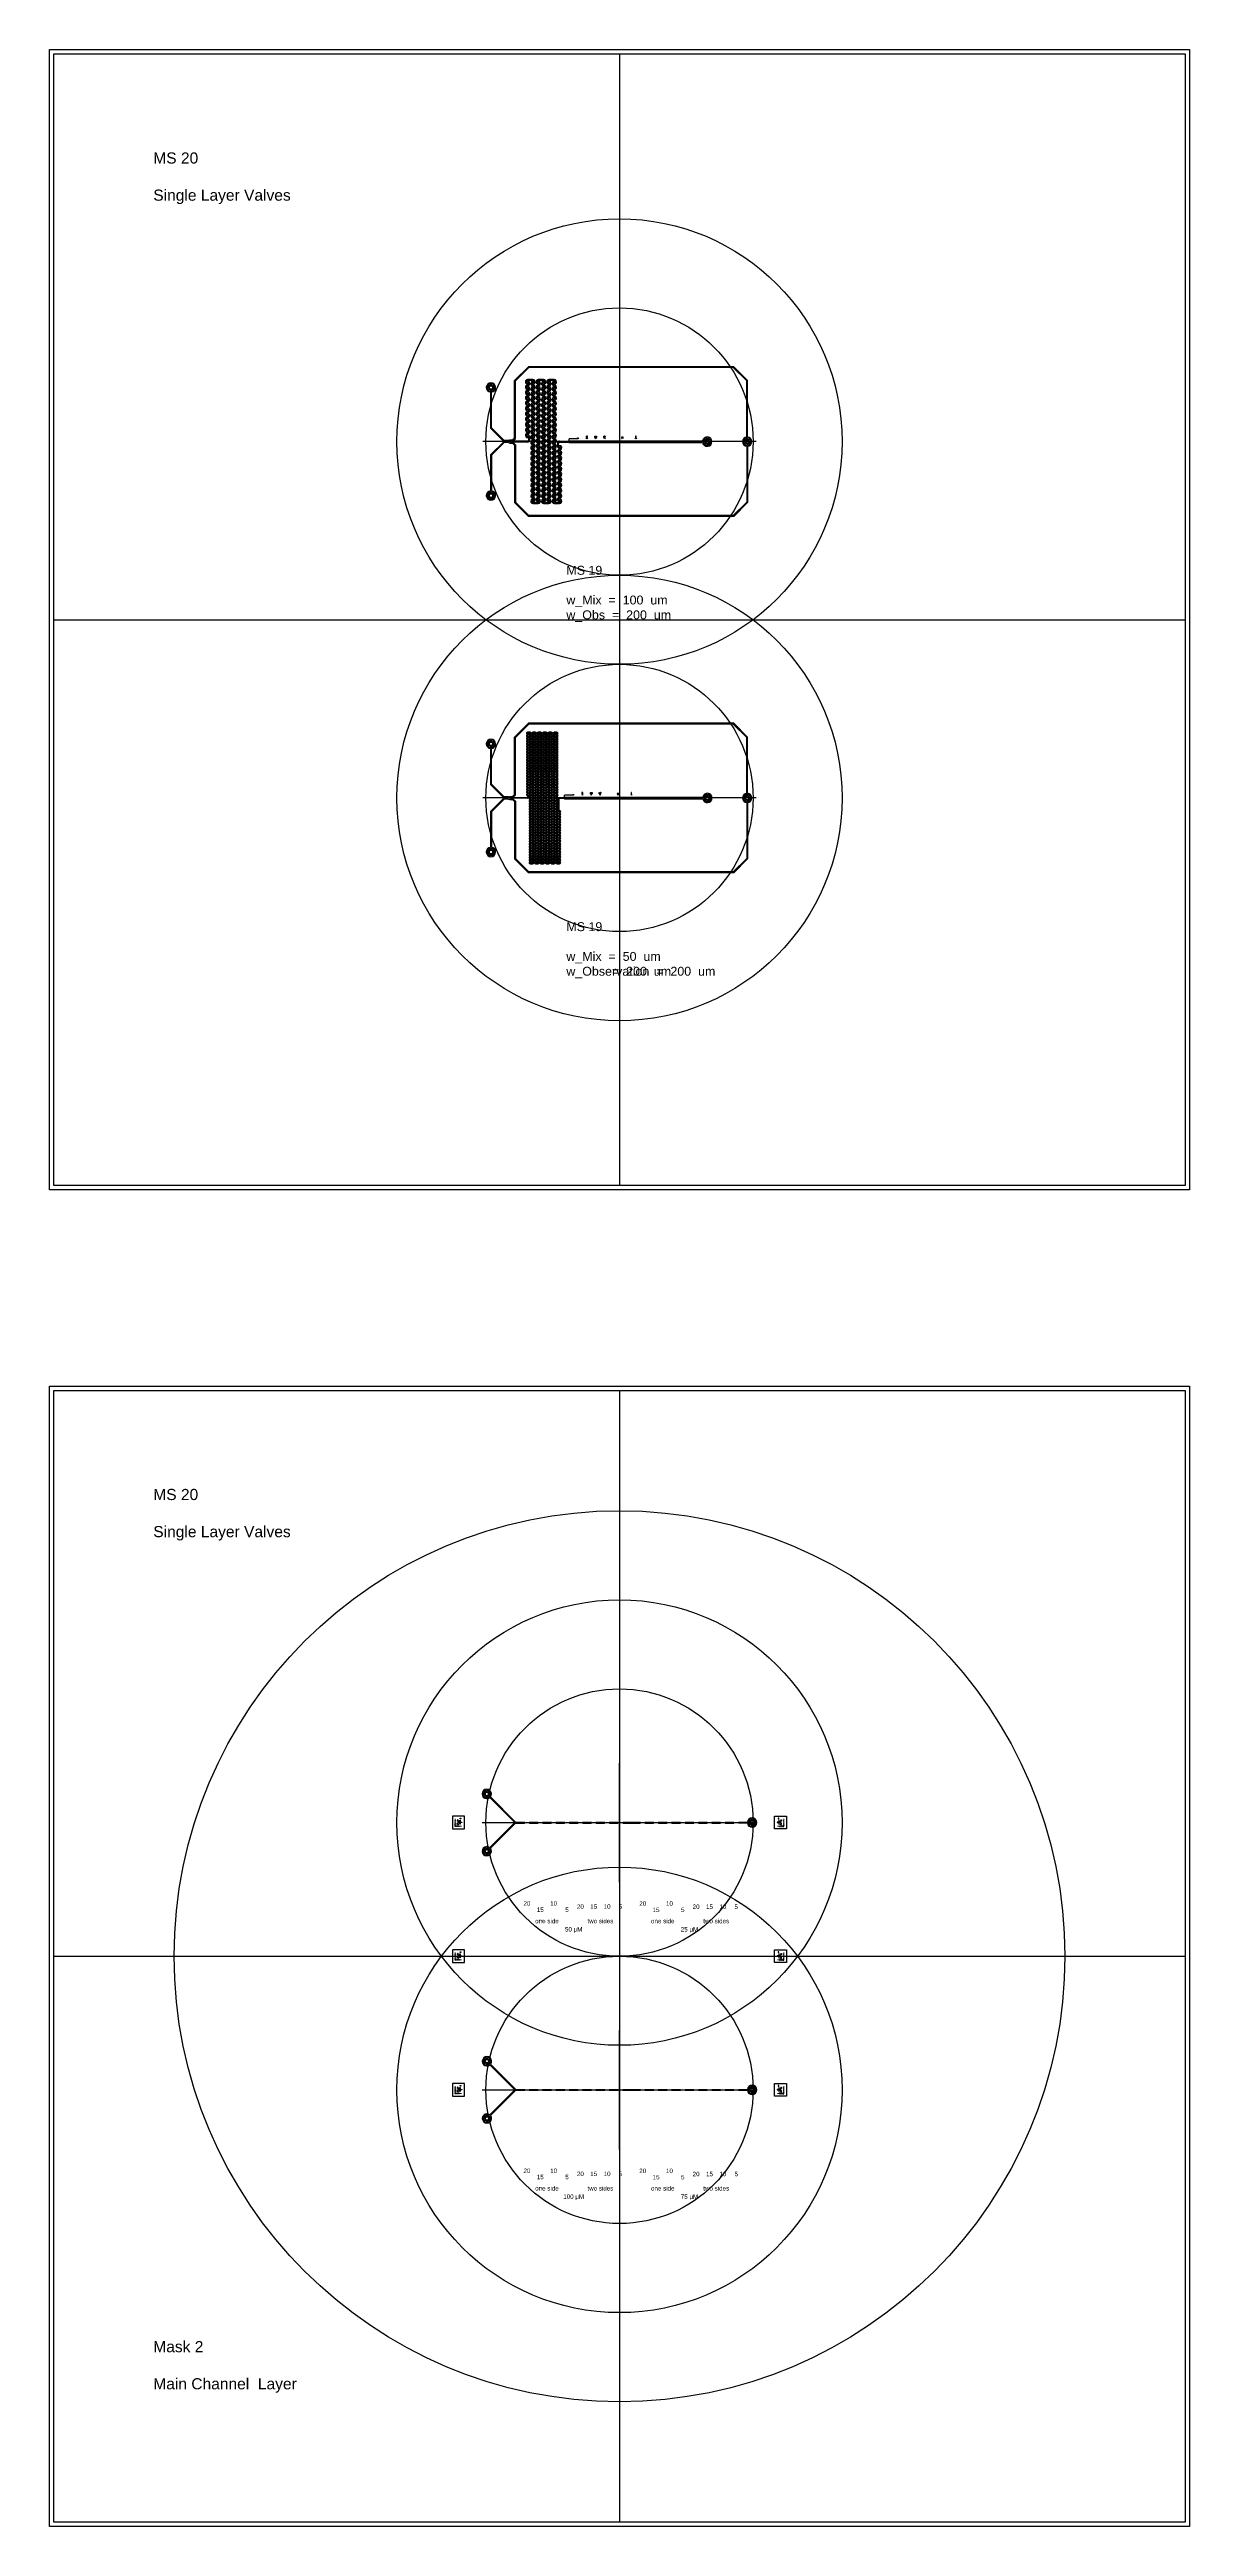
# Model space of a CAD drawing. Header units: millimetres. Extents: x 1000 to 444771, y -11148 to 590229.
# Drawn here: x 151000 to 279000, y 1000 to 279000 of the extents above; entities that cross this region are included whole.
import ezdxf

# ---------------------------------------------------------------- set-up
doc = ezdxf.new("R2010")
doc.units = ezdxf.units.MM
doc.layers.add('CLEAR', color=140, linetype='Continuous')
doc.layers.add('MASK', color=20, linetype='Continuous')
doc.styles.get("Standard").update_dxf_attribs({"font": 'arial.ttf'})

msp = doc.modelspace()

# ---------------------------------------------------------------- texts
at = {"layer": 'CLEAR'}
for s, width, heights, insert, char_height, attachment_point in [('MS 20\\P\\PSingle Layer Valves', 18981.93, [9373], (162651, 267451), 1250, 1), ('MS 19\\P\\Pw_Mix  =  100  um\\Pw_Obs  =  200  um', 17241.97, [6961], (209031, 221052), 1000, 1), ('MS 19\\P\\Pw_Mix  =  50  um\\Pw_Observation  =  200  um', 17241.97, [6961], (209031, 181052), 1000, 1), ('MS 19\\P\\Pw_Mix  =  50  um\\Pw_Obs  =  200  um', 17241.97, [6961], (209031, 181052), 1000, 1), ('MS 20\\P\\PSingle Layer Valves', 18981.93, [9373], (162651, 117451), 1250, 1), ('{\\H0.5x;20 }', 1203.63, [523], (204606, 70918), 1000, 5), ('{\\H0.5x;15 }', 1203.63, [523], (206106, 70218), 1000, 5), ('{\\H0.5x;10 }', 1203.63, [523], (207606, 70918), 1000, 5), ('{\\H0.5x;5 }', 1203.63, [523], (209106, 70218), 1000, 5), ('{\\H0.5x;20 }', 1203.63, [523], (210606, 70568), 1000, 5), ('{\\H0.5x;15 }', 1203.63, [523], (212106, 70568), 1000, 5), ('{\\H0.5x;10 }', 1203.63, [523], (213606, 70568), 1000, 5), ('{\\H0.5x;5 }', 1203.63, [523], (215106, 70568), 1000, 5), ('{\\H0.5x;20 }', 1203.63, [523], (217606, 70905), 1000, 5), ('{\\H0.5x;15 }', 1203.63, [523], (219106, 70205), 1000, 5), ('{\\H0.5x;10 }', 1203.63, [523], (220606, 70905), 1000, 5), ('{\\H0.5x;5 }', 1203.63, [523], (222106, 70205), 1000, 5), ('{\\H0.5x;20 }', 1203.63, [523], (223606, 70555), 1000, 5), ('{\\H0.5x;15 }', 1203.63, [523], (225106, 70555), 1000, 5), ('{\\H0.5x;10 }', 1203.63, [523], (226606, 70555), 1000, 5), ('{\\H0.5x;5 }', 1203.63, [523], (228106, 70555), 1000, 5), ('{\\H0.5x;one side }', 2808.52, [523], (206856, 68950), 1000, 5), ('{\\H0.5x;50 \\fSymbol|b0|i0|c2|p18;m\\fArial|b0|i0|c0|p34;M }', 2406.81, [523], (209856, 67950), 1000, 5), ('{\\H0.5x;two sides }', 3455.49, [523], (212856, 68950), 1000, 5), ('{\\H0.5x;one side }', 2808.52, [523], (219856, 68950), 1000, 5), ('{\\H0.5x;25 \\fSymbol|b0|i0|c2|p18;m\\fArial|b0|i0|c0|p34;M }', 2406.81, [523], (222856, 67950), 1000, 5), ('{\\H0.5x;two sides }', 3455.49, [523], (225856, 68950), 1000, 5), ('{\\H0.5x;20 }', 1203.63, [523], (204606, 40918), 1000, 5), ('{\\H0.5x;one side }', 2808.52, [523], (206856, 38950), 1000, 5), ('{\\H0.5x;15 }', 1203.63, [523], (206106, 40218), 1000, 5), ('{\\H0.5x;10 }', 1203.63, [523], (207606, 40918), 1000, 5), ('{\\H0.5x;5 }', 1203.63, [523], (209106, 40218), 1000, 5), ('{\\H0.5x;20 }', 1203.63, [523], (210606, 40568), 1000, 5), ('{\\H0.5x;two sides }', 3455.49, [523], (212856, 38950), 1000, 5), ('{\\H0.5x;15 }', 1203.63, [523], (212106, 40568), 1000, 5), ('{\\H0.5x;10 }', 1203.63, [523], (213606, 40568), 1000, 5), ('{\\H0.5x;5 }', 1203.63, [523], (215106, 40568), 1000, 5), ('{\\H0.5x;20 }', 1203.63, [523], (217606, 40905), 1000, 5), ('{\\H0.5x;one side }', 2808.52, [523], (219856, 38950), 1000, 5), ('{\\H0.5x;15 }', 1203.63, [523], (219106, 40205), 1000, 5), ('{\\H0.5x;10 }', 1203.63, [523], (220606, 40905), 1000, 5), ('{\\H0.5x;5 }', 1203.63, [523], (222106, 40205), 1000, 5), ('{\\H0.5x;20 }', 1203.63, [523], (223606, 40555), 1000, 5), ('{\\H0.5x;two sides }', 3455.49, [523], (225856, 38950), 1000, 5), ('{\\H0.5x;15 }', 1203.63, [523], (225106, 40555), 1000, 5), ('{\\H0.5x;10 }', 1203.63, [523], (226606, 40555), 1000, 5), ('{\\H0.5x;5 }', 1203.63, [523], (228106, 40555), 1000, 5), ('{\\H0.5x;100 \\fSymbol|b0|i0|c2|p18;m\\fArial|b0|i0|c0|p34;M }', 2406.81, [523], (209856, 37950), 1000, 5), ('{\\H0.5x;75 \\fSymbol|b0|i0|c2|p18;m\\fArial|b0|i0|c0|p34;M }', 2406.81, [523], (222856, 37950), 1000, 5), ('Mask 2 \\P\\PMain Channel  Layer', 18981.93, [9373], (162651, 21807), 1250, 1)]:
    msp.add_mtext_dynamic_manual_height_columns(s, width=width, gutter_width=12.5, heights=heights, dxfattribs=dict(at, insert=insert, char_height=char_height, attachment_point=attachment_point))

# ---------------------------------------------------------------- linework, layer by layer
for p, q in [((215000, 278500), (215000, 151500)), ((215000, 243400), (215000, 226600)), ((230331, 235000), (199669, 235000)), ((209331, 235100), (209331, 235300)), ((210331, 235300), (209331, 235300)), ((151500, 215000), (278500, 215000)), ((200000, 215000), (230000, 215000)), ((215000, 203400), (215000, 186600)), ((215000, 203400), (215000, 186600)), ((230331, 195000), (199669, 195000)), ((230331, 195000), (199669, 195000)), ((208831, 195100), (208831, 195300)), ((209831, 195300), (208831, 195300)), ((208831, 195100), (208831, 195300)), ((209831, 195300), (208831, 195300)), ((215000, 128500), (215000, 1500)), ((215000, 73326), (215000, 86674)), ((199596, 80000), (230404, 80000)), ((215000, 70000), (215000, 60000)), ((151500, 65000), (278500, 65000)), ((197596, 65000), (232404, 65000)), ((215000, 43326), (215000, 56674)), ((199596, 50000), (230404, 50000))]:
    msp.add_line(p, q)
for centre, radius in [((215000, 235000), 25000), ((215000, 235000), 15000), ((215000, 195000), 25000), ((215000, 195000), 25000), ((215000, 195000), 15000), ((215000, 195000), 15000), ((215000, 65000), 50000), ((215000, 80000), 25000), ((215000, 80000), 15000), ((215000, 50000), 25000), ((215000, 50000), 15000)]:
    msp.add_circle(centre, radius)
at = {"layer": 'CLEAR'}
for p, q in [((151000, 279000), (279000, 279000)), ((151000, 151000), (151000, 279000)), ((279000, 279000), (279000, 151000)), ((204772, 243400), (203214, 241841)), ((204814, 243300), (203314, 241800)), ((205281, 241950), (204681, 241950)), ((227822, 243400), (204772, 243400)), ((227781, 243300), (204814, 243300)), ((206481, 241950), (205881, 241950)), ((207681, 241950), (207081, 241950)), ((227781, 243300), (229281, 241800)), ((227822, 243400), (229381, 241841)), ((200518, 240544), (200518, 236503)), ((200618, 236544), (200618, 240544)), ((203214, 235404), (203214, 241841)), ((203314, 235363), (203314, 241800)), ((204631, 241559), (204631, 241745)), ((204631, 241559), (204631, 241745)), ((204631, 240959), (204631, 241145)), ((204631, 240959), (204631, 241145)), ((204631, 240359), (204631, 240545)), ((204631, 240359), (204631, 240545)), ((204631, 239759), (204631, 239945)), ((204631, 239759), (204631, 239945)), ((204631, 239159), (204631, 239345)), ((204631, 239159), (204631, 239345)), ((205281, 241850), (204681, 241850)), ((204731, 241455), (204731, 241641)), ((204731, 241455), (204731, 241641)), ((204731, 240855), (204731, 241041)), ((204731, 240855), (204731, 241041)), ((204731, 240255), (204731, 240441)), ((204731, 240255), (204731, 240441)), ((204731, 239655), (204731, 239841)), ((204731, 239655), (204731, 239841)), ((204731, 239055), (204731, 239241)), ((204731, 239055), (204731, 239241)), ((205231, 241455), (205231, 241641)), ((205231, 241455), (205231, 241641)), ((205231, 240855), (205231, 241041)), ((205231, 240855), (205231, 241041)), ((205231, 240255), (205231, 240441)), ((205231, 240255), (205231, 240441)), ((205231, 239655), (205231, 239841)), ((205231, 239655), (205231, 239841)), ((205231, 239055), (205231, 239241)), ((205231, 239055), (205231, 239241)), ((205331, 241559), (205331, 241745)), ((205331, 241559), (205331, 241745)), ((205331, 240959), (205331, 241145)), ((205331, 240959), (205331, 241145)), ((205331, 240359), (205331, 240545)), ((205331, 240359), (205331, 240545)), ((205331, 239759), (205331, 239945)), ((205331, 239759), (205331, 239945)), ((205331, 239159), (205331, 239345)), ((205331, 239159), (205331, 239345)), ((205831, 241559), (205831, 241745)), ((205831, 241559), (205831, 241745)), ((205831, 240959), (205831, 241145)), ((205831, 240959), (205831, 241145)), ((205831, 240359), (205831, 240545)), ((205831, 240359), (205831, 240545)), ((205831, 239759), (205831, 239945)), ((205831, 239759), (205831, 239945)), ((205831, 239159), (205831, 239345)), ((205831, 239159), (205831, 239345)), ((206481, 241850), (205881, 241850)), ((205931, 241455), (205931, 241641)), ((205931, 241455), (205931, 241641)), ((205931, 240855), (205931, 241041)), ((205931, 240855), (205931, 241041)), ((205931, 240255), (205931, 240441)), ((205931, 240255), (205931, 240441)), ((205931, 239655), (205931, 239841)), ((205931, 239655), (205931, 239841)), ((205931, 239055), (205931, 239241)), ((205931, 239055), (205931, 239241)), ((206431, 241455), (206431, 241641)), ((206431, 241455), (206431, 241641)), ((206431, 240855), (206431, 241041)), ((206431, 240855), (206431, 241041)), ((206431, 240255), (206431, 240441)), ((206431, 240255), (206431, 240441)), ((206431, 239655), (206431, 239841)), ((206431, 239655), (206431, 239841)), ((206431, 239055), (206431, 239241)), ((206431, 239055), (206431, 239241)), ((206531, 241559), (206531, 241745)), ((206531, 241559), (206531, 241745)), ((206531, 240959), (206531, 241145)), ((206531, 240959), (206531, 241145)), ((206531, 240359), (206531, 240545)), ((206531, 240359), (206531, 240545)), ((206531, 239759), (206531, 239945)), ((206531, 239759), (206531, 239945)), ((206531, 239159), (206531, 239345)), ((206531, 239159), (206531, 239345)), ((207031, 241559), (207031, 241745)), ((207031, 241559), (207031, 241745)), ((207031, 240959), (207031, 241145)), ((207031, 240959), (207031, 241145)), ((207031, 240359), (207031, 240545)), ((207031, 240359), (207031, 240545)), ((207031, 239759), (207031, 239945)), ((207031, 239759), (207031, 239945)), ((207031, 239159), (207031, 239345)), ((207031, 239159), (207031, 239345)), ((207681, 241850), (207081, 241850)), ((207131, 241455), (207131, 241641)), ((207131, 241455), (207131, 241641)), ((207131, 240855), (207131, 241041)), ((207131, 240855), (207131, 241041)), ((207131, 240255), (207131, 240441)), ((207131, 240255), (207131, 240441)), ((207131, 239655), (207131, 239841)), ((207131, 239655), (207131, 239841)), ((207131, 239055), (207131, 239241)), ((207131, 239055), (207131, 239241)), ((207631, 241455), (207631, 241641)), ((207631, 241455), (207631, 241641)), ((207631, 240855), (207631, 241041)), ((207631, 240855), (207631, 241041)), ((207631, 240255), (207631, 240441)), ((207631, 240255), (207631, 240441)), ((207631, 239655), (207631, 239841)), ((207631, 239655), (207631, 239841)), ((207631, 239055), (207631, 239241)), ((207631, 239055), (207631, 239241)), ((207731, 241559), (207731, 241745)), ((207731, 241559), (207731, 241745)), ((207731, 240959), (207731, 241145)), ((207731, 240959), (207731, 241145)), ((207731, 240359), (207731, 240545)), ((207731, 240359), (207731, 240545)), ((207731, 239759), (207731, 239945)), ((207731, 239759), (207731, 239945)), ((207731, 239159), (207731, 239345)), ((207731, 239159), (207731, 239345)), ((229281, 235523), (229281, 241800)), ((229381, 235523), (229381, 241841)), ((202001, 235020), (200518, 236503)), ((202042, 235120), (200618, 236544)), ((204631, 238559), (204631, 238745)), ((204631, 238559), (204631, 238745)), ((204631, 237959), (204631, 238145)), ((204631, 237959), (204631, 238145)), ((204631, 237359), (204631, 237545)), ((204631, 237359), (204631, 237545)), ((204631, 236759), (204631, 236945)), ((204631, 236759), (204631, 236945)), ((204631, 236159), (204631, 236345)), ((204631, 236159), (204631, 236345)), ((204731, 238455), (204731, 238641)), ((204731, 238455), (204731, 238641)), ((204731, 237855), (204731, 238041)), ((204731, 237855), (204731, 238041)), ((204731, 237255), (204731, 237441)), ((204731, 237255), (204731, 237441)), ((204731, 236655), (204731, 236841)), ((204731, 236655), (204731, 236841)), ((205231, 238455), (205231, 238641)), ((205231, 238455), (205231, 238641)), ((205231, 237855), (205231, 238041)), ((205231, 237855), (205231, 238041)), ((205231, 237255), (205231, 237441)), ((205231, 237255), (205231, 237441)), ((205231, 236655), (205231, 236841)), ((205231, 236655), (205231, 236841)), ((205331, 238559), (205331, 238745)), ((205331, 238559), (205331, 238745)), ((205331, 237959), (205331, 238145)), ((205331, 237959), (205331, 238145)), ((205331, 237359), (205331, 237545)), ((205331, 237359), (205331, 237545)), ((205331, 236759), (205331, 236945)), ((205331, 236759), (205331, 236945)), ((205331, 236159), (205331, 236345)), ((205331, 236159), (205331, 236345)), ((205831, 238559), (205831, 238745)), ((205831, 238559), (205831, 238745)), ((205831, 237959), (205831, 238145)), ((205831, 237959), (205831, 238145)), ((205831, 237359), (205831, 237545)), ((205831, 237359), (205831, 237545)), ((205831, 236759), (205831, 236945)), ((205831, 236759), (205831, 236945)), ((205831, 236159), (205831, 236345)), ((205831, 236159), (205831, 236345)), ((205931, 238455), (205931, 238641)), ((205931, 238455), (205931, 238641)), ((205931, 237855), (205931, 238041)), ((205931, 237855), (205931, 238041)), ((205931, 237255), (205931, 237441)), ((205931, 237255), (205931, 237441)), ((205931, 236655), (205931, 236841)), ((205931, 236655), (205931, 236841)), ((206431, 238455), (206431, 238641)), ((206431, 238455), (206431, 238641)), ((206431, 237855), (206431, 238041)), ((206431, 237855), (206431, 238041)), ((206431, 237255), (206431, 237441)), ((206431, 237255), (206431, 237441)), ((206431, 236655), (206431, 236841)), ((206431, 236655), (206431, 236841)), ((206531, 238559), (206531, 238745)), ((206531, 238559), (206531, 238745)), ((206531, 237959), (206531, 238145)), ((206531, 237959), (206531, 238145)), ((206531, 237359), (206531, 237545)), ((206531, 237359), (206531, 237545)), ((206531, 236759), (206531, 236945)), ((206531, 236759), (206531, 236945)), ((206531, 236159), (206531, 236345)), ((206531, 236159), (206531, 236345)), ((207031, 238559), (207031, 238745)), ((207031, 238559), (207031, 238745)), ((207031, 237959), (207031, 238145)), ((207031, 237959), (207031, 238145)), ((207031, 237359), (207031, 237545)), ((207031, 237359), (207031, 237545)), ((207031, 236759), (207031, 236945)), ((207031, 236759), (207031, 236945)), ((207031, 236159), (207031, 236345)), ((207031, 236159), (207031, 236345)), ((207131, 238455), (207131, 238641)), ((207131, 238455), (207131, 238641)), ((207131, 237855), (207131, 238041)), ((207131, 237855), (207131, 238041)), ((207131, 237255), (207131, 237441)), ((207131, 237255), (207131, 237441)), ((207131, 236655), (207131, 236841)), ((207131, 236655), (207131, 236841)), ((207631, 238455), (207631, 238641)), ((207631, 238455), (207631, 238641)), ((207631, 237855), (207631, 238041)), ((207631, 237855), (207631, 238041)), ((207631, 237255), (207631, 237441)), ((207631, 237255), (207631, 237441)), ((207631, 236655), (207631, 236841)), ((207631, 236655), (207631, 236841)), ((207731, 238559), (207731, 238745)), ((207731, 238559), (207731, 238745)), ((207731, 237959), (207731, 238145)), ((207731, 237959), (207731, 238145)), ((207731, 237359), (207731, 237545)), ((207731, 237359), (207731, 237545)), ((207731, 236759), (207731, 236945)), ((207731, 236759), (207731, 236945)), ((207731, 236159), (207731, 236345)), ((207731, 236159), (207731, 236345)), ((202001, 234980), (200518, 233497)), ((202042, 234880), (200618, 233456)), ((202431, 235020), (202001, 235020)), ((202431, 234980), (202001, 234980)), ((202551, 235120), (202042, 235120)), ((202551, 234880), (202042, 234880)), ((202491, 235000), (202431, 235020)), ((202491, 235000), (202431, 234980)), ((202491, 235000), (202491, 235000)), ((202551, 235120), (202671, 235180)), ((202551, 234880), (202671, 234820)), ((202671, 235180), (202989, 235180)), ((202671, 235060), (202731, 235080)), ((202671, 235050), (202671, 235060)), ((204681, 235050), (202671, 235050)), ((202671, 234950), (202671, 234940)), ((204681, 234950), (202671, 234950)), ((202671, 234940), (202731, 234920)), ((202671, 234820), (202989, 234820)), ((202731, 235080), (203031, 235080)), ((202731, 234920), (203031, 234920)), ((202989, 235180), (203214, 235404)), ((202989, 234820), (203214, 234596)), ((203031, 235080), (203314, 235363)), ((203031, 234920), (203314, 234637)), ((203214, 234596), (203214, 228159)), ((203314, 234637), (203314, 228200)), ((204631, 235559), (204631, 235745)), ((204631, 235559), (204631, 235745)), ((204731, 236055), (204731, 236241)), ((204731, 236055), (204731, 236241)), ((204731, 235455), (204731, 235641)), ((204731, 235455), (204731, 235641)), ((204831, 235200), (204831, 235500)), ((204931, 235200), (204931, 235500)), ((205231, 236055), (205231, 236241)), ((205231, 236055), (205231, 236241)), ((205231, 235455), (205231, 235641)), ((205231, 235455), (205231, 235641)), ((205231, 234855), (205231, 235041)), ((205231, 234855), (205231, 235041)), ((205231, 234255), (205231, 234441)), ((205231, 234255), (205231, 234441)), ((205231, 233655), (205231, 233841)), ((205231, 233655), (205231, 233841)), ((205331, 235559), (205331, 235745)), ((205331, 235559), (205331, 235745)), ((205331, 234959), (205331, 235145)), ((205331, 234959), (205331, 235145)), ((205331, 234359), (205331, 234545)), ((205331, 234359), (205331, 234545)), ((205331, 233759), (205331, 233945)), ((205331, 233759), (205331, 233945)), ((205831, 235559), (205831, 235745)), ((205831, 235559), (205831, 235745)), ((205831, 234959), (205831, 235145)), ((205831, 234959), (205831, 235145)), ((205831, 234359), (205831, 234545)), ((205831, 234359), (205831, 234545)), ((205831, 233759), (205831, 233945)), ((205831, 233759), (205831, 233945)), ((205931, 236055), (205931, 236241)), ((205931, 236055), (205931, 236241)), ((205931, 235455), (205931, 235641)), ((205931, 235455), (205931, 235641)), ((205931, 234855), (205931, 235041)), ((205931, 234855), (205931, 235041)), ((205931, 234255), (205931, 234441)), ((205931, 234255), (205931, 234441)), ((205931, 233655), (205931, 233841)), ((205931, 233655), (205931, 233841)), ((206431, 236055), (206431, 236241)), ((206431, 236055), (206431, 236241)), ((206431, 235455), (206431, 235641)), ((206431, 235455), (206431, 235641)), ((206431, 234855), (206431, 235041)), ((206431, 234855), (206431, 235041)), ((206431, 234255), (206431, 234441)), ((206431, 234255), (206431, 234441)), ((206431, 233655), (206431, 233841)), ((206431, 233655), (206431, 233841)), ((206531, 235559), (206531, 235745)), ((206531, 235559), (206531, 235745)), ((206531, 234959), (206531, 235145)), ((206531, 234959), (206531, 235145)), ((206531, 234359), (206531, 234545)), ((206531, 234359), (206531, 234545)), ((206531, 233759), (206531, 233945)), ((206531, 233759), (206531, 233945)), ((207031, 235559), (207031, 235745)), ((207031, 235559), (207031, 235745)), ((207031, 234959), (207031, 235145)), ((207031, 234959), (207031, 235145)), ((207031, 234359), (207031, 234545)), ((207031, 234359), (207031, 234545)), ((207031, 233759), (207031, 233945)), ((207031, 233759), (207031, 233945)), ((207131, 236055), (207131, 236241)), ((207131, 236055), (207131, 236241)), ((207131, 235455), (207131, 235641)), ((207131, 235455), (207131, 235641)), ((207131, 234855), (207131, 235041)), ((207131, 234855), (207131, 235041)), ((207131, 234255), (207131, 234441)), ((207131, 234255), (207131, 234441)), ((207131, 233655), (207131, 233841)), ((207131, 233655), (207131, 233841)), ((207631, 236055), (207631, 236241)), ((207631, 236055), (207631, 236241)), ((207631, 235455), (207631, 235641)), ((207631, 235455), (207631, 235641)), ((207631, 234855), (207631, 235041)), ((207631, 234855), (207631, 235041)), ((207631, 234255), (207631, 234441)), ((207631, 234255), (207631, 234441)), ((207631, 233655), (207631, 233841)), ((207631, 233655), (207631, 233841)), ((207731, 235559), (207731, 235745)), ((207731, 235559), (207731, 235745)), ((207731, 234959), (207731, 235145)), ((207731, 234959), (207731, 235145)), ((207731, 234359), (207731, 234545)), ((207731, 234359), (207731, 234545)), ((207731, 233759), (207731, 233945)), ((207731, 233759), (207731, 233945)), ((208031, 234800), (208031, 234500)), ((208131, 234800), (208131, 234500)), ((208231, 234359), (208231, 234545)), ((208231, 234359), (208231, 234545)), ((208231, 233759), (208231, 233945)), ((208231, 233759), (208231, 233945)), ((208281, 235050), (209281, 235050)), ((208281, 234950), (209281, 234950)), ((208331, 234255), (208331, 234441)), ((208331, 234255), (208331, 234441)), ((208331, 233655), (208331, 233841)), ((208331, 233655), (208331, 233841)), ((209281, 235050), (209331, 235100)), ((209281, 234950), (209331, 234900)), ((209331, 235100), (224336, 235100)), ((209331, 234900), (224336, 234900)), ((210331, 235300), (210271, 235404)), ((210271, 235404), (210391, 235404)), ((210391, 235404), (210331, 235300)), ((211311, 235616), (211271, 235616)), ((211271, 235616), (211271, 235466)), ((211271, 235466), (211311, 235466)), ((211331, 235300), (211271, 235404)), ((211271, 235404), (211391, 235404)), ((211311, 235466), (211311, 235616)), ((211391, 235404), (211331, 235300)), ((211391, 235616), (211351, 235616)), ((211351, 235616), (211351, 235466)), ((211351, 235466), (211391, 235466)), ((211391, 235466), (211391, 235616)), ((212231, 235466), (212231, 235616)), ((212231, 235616), (212271, 235616)), ((212271, 235466), (212231, 235466)), ((212271, 235616), (212271, 235466)), ((212331, 235300), (212271, 235404)), ((212271, 235404), (212391, 235404)), ((212311, 235466), (212311, 235616)), ((212311, 235616), (212351, 235616)), ((212311, 235466), (212351, 235466)), ((212391, 235404), (212331, 235300)), ((212351, 235616), (212351, 235466)), ((212391, 235466), (212391, 235616)), ((212391, 235616), (212431, 235616)), ((212431, 235466), (212391, 235466)), ((212431, 235616), (212431, 235466)), ((213231, 235466), (213231, 235616)), ((213231, 235616), (213271, 235616)), ((213271, 235466), (213231, 235466)), ((213271, 235616), (213271, 235466)), ((213331, 235300), (213271, 235404)), ((213271, 235404), (213391, 235404)), ((213352, 235616), (213311, 235616)), ((213311, 235616), (213351, 235466)), ((213391, 235404), (213331, 235300)), ((213351, 235466), (213391, 235466)), ((213352, 235616), (213371, 235546)), ((213371, 235546), (213389, 235616)), ((213389, 235616), (213431, 235616)), ((213391, 235466), (213431, 235616)), ((215421, 235496), (215241, 235496)), ((215241, 235496), (215241, 235446)), ((215241, 235446), (215421, 235446)), ((215331, 235300), (215271, 235404)), ((215271, 235404), (215391, 235404)), ((215391, 235404), (215331, 235300)), ((215421, 235446), (215421, 235496)), ((216833, 235300), (216773, 235404)), ((216773, 235404), (216893, 235404)), ((216858, 235609), (216808, 235609)), ((216808, 235609), (216808, 235429)), ((216808, 235429), (216858, 235429)), ((216893, 235404), (216833, 235300)), ((216858, 235429), (216858, 235609)), ((229281, 234477), (229281, 228200)), ((229381, 234477), (229381, 228159)), ((200518, 233497), (200518, 229456)), ((200618, 233456), (200618, 229456)), ((205231, 233055), (205231, 233241)), ((205231, 233055), (205231, 233241)), ((205231, 232455), (205231, 232641)), ((205231, 232455), (205231, 232641)), ((205231, 231855), (205231, 232041)), ((205231, 231855), (205231, 232041)), ((205231, 231255), (205231, 231441)), ((205231, 231255), (205231, 231441)), ((205231, 230655), (205231, 230841)), ((205231, 230655), (205231, 230841)), ((205331, 233159), (205331, 233345)), ((205331, 233159), (205331, 233345)), ((205331, 232559), (205331, 232745)), ((205331, 232559), (205331, 232745)), ((205331, 231959), (205331, 232145)), ((205331, 231959), (205331, 232145)), ((205331, 231359), (205331, 231545)), ((205331, 231359), (205331, 231545)), ((205331, 230759), (205331, 230945)), ((205331, 230759), (205331, 230945)), ((205831, 233159), (205831, 233345)), ((205831, 233159), (205831, 233345)), ((205831, 232559), (205831, 232745)), ((205831, 232559), (205831, 232745)), ((205831, 231959), (205831, 232145)), ((205831, 231959), (205831, 232145)), ((205831, 231359), (205831, 231545)), ((205831, 231359), (205831, 231545)), ((205831, 230759), (205831, 230945)), ((205831, 230759), (205831, 230945)), ((205931, 233055), (205931, 233241)), ((205931, 233055), (205931, 233241)), ((205931, 232455), (205931, 232641)), ((205931, 232455), (205931, 232641)), ((205931, 231855), (205931, 232041)), ((205931, 231855), (205931, 232041)), ((205931, 231255), (205931, 231441)), ((205931, 231255), (205931, 231441)), ((205931, 230655), (205931, 230841)), ((205931, 230655), (205931, 230841)), ((206431, 233055), (206431, 233241)), ((206431, 233055), (206431, 233241)), ((206431, 232455), (206431, 232641)), ((206431, 232455), (206431, 232641)), ((206431, 231855), (206431, 232041)), ((206431, 231855), (206431, 232041)), ((206431, 231255), (206431, 231441)), ((206431, 231255), (206431, 231441)), ((206431, 230655), (206431, 230841)), ((206431, 230655), (206431, 230841)), ((206531, 233159), (206531, 233345)), ((206531, 233159), (206531, 233345)), ((206531, 232559), (206531, 232745)), ((206531, 232559), (206531, 232745)), ((206531, 231959), (206531, 232145)), ((206531, 231959), (206531, 232145)), ((206531, 231359), (206531, 231545)), ((206531, 231359), (206531, 231545)), ((206531, 230759), (206531, 230945)), ((206531, 230759), (206531, 230945)), ((207031, 233159), (207031, 233345)), ((207031, 233159), (207031, 233345)), ((207031, 232559), (207031, 232745)), ((207031, 232559), (207031, 232745)), ((207031, 231959), (207031, 232145)), ((207031, 231959), (207031, 232145)), ((207031, 231359), (207031, 231545)), ((207031, 231359), (207031, 231545)), ((207031, 230759), (207031, 230945)), ((207031, 230759), (207031, 230945)), ((207131, 233055), (207131, 233241)), ((207131, 233055), (207131, 233241)), ((207131, 232455), (207131, 232641)), ((207131, 232455), (207131, 232641)), ((207131, 231855), (207131, 232041)), ((207131, 231855), (207131, 232041)), ((207131, 231255), (207131, 231441)), ((207131, 231255), (207131, 231441)), ((207131, 230655), (207131, 230841)), ((207131, 230655), (207131, 230841)), ((207631, 233055), (207631, 233241)), ((207631, 233055), (207631, 233241)), ((207631, 232455), (207631, 232641)), ((207631, 232455), (207631, 232641)), ((207631, 231855), (207631, 232041)), ((207631, 231855), (207631, 232041)), ((207631, 231255), (207631, 231441)), ((207631, 231255), (207631, 231441)), ((207631, 230655), (207631, 230841)), ((207631, 230655), (207631, 230841)), ((207731, 233159), (207731, 233345)), ((207731, 233159), (207731, 233345)), ((207731, 232559), (207731, 232745)), ((207731, 232559), (207731, 232745)), ((207731, 231959), (207731, 232145)), ((207731, 231959), (207731, 232145)), ((207731, 231359), (207731, 231545)), ((207731, 231359), (207731, 231545)), ((207731, 230759), (207731, 230945)), ((207731, 230759), (207731, 230945)), ((208231, 233159), (208231, 233345)), ((208231, 233159), (208231, 233345)), ((208231, 232559), (208231, 232745)), ((208231, 232559), (208231, 232745)), ((208231, 231959), (208231, 232145)), ((208231, 231959), (208231, 232145)), ((208231, 231359), (208231, 231545)), ((208231, 231359), (208231, 231545)), ((208231, 230759), (208231, 230945)), ((208231, 230759), (208231, 230945)), ((208331, 233055), (208331, 233241)), ((208331, 233055), (208331, 233241)), ((208331, 232455), (208331, 232641)), ((208331, 232455), (208331, 232641)), ((208331, 231855), (208331, 232041)), ((208331, 231855), (208331, 232041)), ((208331, 231255), (208331, 231441)), ((208331, 231255), (208331, 231441)), ((208331, 230655), (208331, 230841)), ((208331, 230655), (208331, 230841)), ((204772, 226600), (203214, 228159)), ((204814, 226700), (203314, 228200)), ((205231, 230055), (205231, 230241)), ((205231, 230055), (205231, 230241)), ((205231, 229455), (205231, 229641)), ((205231, 229455), (205231, 229641)), ((205231, 228855), (205231, 229041)), ((205231, 228855), (205231, 229041)), ((205231, 228255), (205231, 228441)), ((205231, 228255), (205231, 228441)), ((205281, 228150), (205881, 228150)), ((205281, 228050), (205881, 228050)), ((205881, 228050), (205281, 228050)), ((205331, 230159), (205331, 230345)), ((205331, 230159), (205331, 230345)), ((205331, 229559), (205331, 229745)), ((205331, 229559), (205331, 229745)), ((205331, 228959), (205331, 229145)), ((205331, 228959), (205331, 229145)), ((205331, 228359), (205331, 228545)), ((205331, 228359), (205331, 228545)), ((205831, 230159), (205831, 230345)), ((205831, 230159), (205831, 230345)), ((205831, 229559), (205831, 229745)), ((205831, 229559), (205831, 229745)), ((205831, 228959), (205831, 229145)), ((205831, 228959), (205831, 229145)), ((205831, 228359), (205831, 228545)), ((205831, 228359), (205831, 228545)), ((205931, 230055), (205931, 230241)), ((205931, 230055), (205931, 230241)), ((205931, 229455), (205931, 229641)), ((205931, 229455), (205931, 229641)), ((205931, 228855), (205931, 229041)), ((205931, 228855), (205931, 229041)), ((205931, 228255), (205931, 228441)), ((205931, 228255), (205931, 228441)), ((206431, 230055), (206431, 230241)), ((206431, 230055), (206431, 230241)), ((206431, 229455), (206431, 229641)), ((206431, 229455), (206431, 229641)), ((206431, 228855), (206431, 229041)), ((206431, 228855), (206431, 229041)), ((206431, 228255), (206431, 228441)), ((206431, 228255), (206431, 228441)), ((206481, 228150), (207081, 228150)), ((206481, 228050), (207081, 228050)), ((207081, 228050), (206481, 228050)), ((206531, 230159), (206531, 230345)), ((206531, 230159), (206531, 230345)), ((206531, 229559), (206531, 229745)), ((206531, 229559), (206531, 229745)), ((206531, 228959), (206531, 229145)), ((206531, 228959), (206531, 229145)), ((206531, 228359), (206531, 228545)), ((206531, 228359), (206531, 228545)), ((207031, 230159), (207031, 230345)), ((207031, 230159), (207031, 230345)), ((207031, 229559), (207031, 229745)), ((207031, 229559), (207031, 229745)), ((207031, 228959), (207031, 229145)), ((207031, 228959), (207031, 229145)), ((207031, 228359), (207031, 228545)), ((207031, 228359), (207031, 228545)), ((207131, 230055), (207131, 230241)), ((207131, 230055), (207131, 230241)), ((207131, 229455), (207131, 229641)), ((207131, 229455), (207131, 229641)), ((207131, 228855), (207131, 229041)), ((207131, 228855), (207131, 229041)), ((207131, 228255), (207131, 228441)), ((207131, 228255), (207131, 228441)), ((207631, 230055), (207631, 230241)), ((207631, 230055), (207631, 230241)), ((207631, 229455), (207631, 229641)), ((207631, 229455), (207631, 229641)), ((207631, 228855), (207631, 229041)), ((207631, 228855), (207631, 229041)), ((207631, 228255), (207631, 228441)), ((207631, 228255), (207631, 228441)), ((207681, 228150), (208281, 228150)), ((207681, 228050), (208281, 228050)), ((208281, 228050), (207681, 228050)), ((207731, 230159), (207731, 230345)), ((207731, 230159), (207731, 230345)), ((207731, 229559), (207731, 229745)), ((207731, 229559), (207731, 229745)), ((207731, 228959), (207731, 229145)), ((207731, 228959), (207731, 229145)), ((207731, 228359), (207731, 228545)), ((207731, 228359), (207731, 228545)), ((208231, 230159), (208231, 230345)), ((208231, 230159), (208231, 230345)), ((208231, 229559), (208231, 229745)), ((208231, 229559), (208231, 229745)), ((208231, 228959), (208231, 229145)), ((208231, 228959), (208231, 229145)), ((208231, 228359), (208231, 228545)), ((208231, 228359), (208231, 228545)), ((208331, 230055), (208331, 230241)), ((208331, 230055), (208331, 230241)), ((208331, 229455), (208331, 229641)), ((208331, 229455), (208331, 229641)), ((208331, 228855), (208331, 229041)), ((208331, 228855), (208331, 229041)), ((208331, 228255), (208331, 228441)), ((208331, 228255), (208331, 228441)), ((227781, 226700), (229281, 228200)), ((227822, 226600), (229381, 228159)), ((227822, 226600), (204772, 226600)), ((227781, 226700), (204814, 226700)), ((204772, 203400), (203214, 201841)), ((204772, 203400), (203214, 201841)), ((204814, 203300), (203314, 201800)), ((204814, 203300), (203314, 201800)), ((227822, 203400), (204772, 203400)), ((227822, 203400), (204772, 203400)), ((227781, 203300), (204814, 203300)), ((227781, 203300), (204814, 203300)), ((227781, 203300), (229281, 201800)), ((227781, 203300), (229281, 201800)), ((227822, 203400), (229381, 201841)), ((227822, 203400), (229381, 201841)), ((200518, 200544), (200518, 196503)), ((200518, 200544), (200518, 196503)), ((200618, 196544), (200618, 200544)), ((200618, 196544), (200618, 200544)), ((203214, 195404), (203214, 201841)), ((203214, 195404), (203214, 201841)), ((203314, 195363), (203314, 201800)), ((203314, 195363), (203314, 201800)), ((204651, 202272), (204651, 202179)), ((204651, 202272), (204651, 202179)), ((204651, 202272), (204651, 202179)), ((204651, 202272), (204651, 202179)), ((204651, 201972), (204651, 201879)), ((204651, 201972), (204651, 201879)), ((204651, 201972), (204651, 201879)), ((204651, 201972), (204651, 201879)), ((204651, 201672), (204651, 201579)), ((204651, 201672), (204651, 201579)), ((204651, 201672), (204651, 201579)), ((204651, 201672), (204651, 201579)), ((204651, 201372), (204651, 201279)), ((204651, 201372), (204651, 201279)), ((204651, 201372), (204651, 201279)), ((204651, 201372), (204651, 201279)), ((204651, 201072), (204651, 200979)), ((204651, 201072), (204651, 200979)), ((204651, 201072), (204651, 200979)), ((204651, 201072), (204651, 200979)), ((204651, 200772), (204651, 200679)), ((204651, 200772), (204651, 200679)), ((204651, 200772), (204651, 200679)), ((204651, 200772), (204651, 200679)), ((204651, 200472), (204651, 200379)), ((204651, 200472), (204651, 200379)), ((204651, 200472), (204651, 200379)), ((204651, 200472), (204651, 200379)), ((204651, 200172), (204651, 200079)), ((204651, 200172), (204651, 200079)), ((204651, 200172), (204651, 200079)), ((204651, 200172), (204651, 200079)), ((204976, 202375), (204676, 202375)), ((204676, 202375), (204976, 202375)), ((204976, 202375), (204676, 202375)), ((204676, 202375), (204976, 202375)), ((204976, 202325), (204676, 202325)), ((204976, 202325), (204676, 202325)), ((204701, 202221), (204701, 202128)), ((204701, 202221), (204701, 202128)), ((204701, 202221), (204701, 202128)), ((204701, 202221), (204701, 202128)), ((204701, 201921), (204701, 201828)), ((204701, 201921), (204701, 201828)), ((204701, 201921), (204701, 201828)), ((204701, 201921), (204701, 201828)), ((204701, 201621), (204701, 201528)), ((204701, 201621), (204701, 201528)), ((204701, 201621), (204701, 201528)), ((204701, 201621), (204701, 201528)), ((204701, 201321), (204701, 201228)), ((204701, 201321), (204701, 201228)), ((204701, 201321), (204701, 201228)), ((204701, 201321), (204701, 201228)), ((204701, 201021), (204701, 200928)), ((204701, 201021), (204701, 200928)), ((204701, 201021), (204701, 200928)), ((204701, 201021), (204701, 200928)), ((204701, 200721), (204701, 200628)), ((204701, 200721), (204701, 200628)), ((204701, 200721), (204701, 200628)), ((204701, 200721), (204701, 200628)), ((204701, 200421), (204701, 200328)), ((204701, 200421), (204701, 200328)), ((204701, 200421), (204701, 200328)), ((204701, 200421), (204701, 200328)), ((204951, 202221), (204951, 202128)), ((204951, 202221), (204951, 202128)), ((204951, 202221), (204951, 202128)), ((204951, 202221), (204951, 202128)), ((204951, 201921), (204951, 201828)), ((204951, 201921), (204951, 201828)), ((204951, 201921), (204951, 201828)), ((204951, 201921), (204951, 201828)), ((204951, 201621), (204951, 201528)), ((204951, 201621), (204951, 201528)), ((204951, 201621), (204951, 201528)), ((204951, 201621), (204951, 201528)), ((204951, 201321), (204951, 201228)), ((204951, 201321), (204951, 201228)), ((204951, 201321), (204951, 201228)), ((204951, 201321), (204951, 201228)), ((204951, 201021), (204951, 200928)), ((204951, 201021), (204951, 200928)), ((204951, 201021), (204951, 200928)), ((204951, 201021), (204951, 200928)), ((204951, 200721), (204951, 200628)), ((204951, 200721), (204951, 200628)), ((204951, 200721), (204951, 200628)), ((204951, 200721), (204951, 200628)), ((204951, 200421), (204951, 200328)), ((204951, 200421), (204951, 200328)), ((204951, 200421), (204951, 200328)), ((204951, 200421), (204951, 200328)), ((205001, 202272), (205001, 202179)), ((205001, 202272), (205001, 202179)), ((205001, 202272), (205001, 202179)), ((205001, 202272), (205001, 202179)), ((205001, 201972), (205001, 201879)), ((205001, 201972), (205001, 201879)), ((205001, 201972), (205001, 201879)), ((205001, 201972), (205001, 201879)), ((205001, 201672), (205001, 201579)), ((205001, 201672), (205001, 201579)), ((205001, 201672), (205001, 201579)), ((205001, 201672), (205001, 201579)), ((205001, 201372), (205001, 201279)), ((205001, 201372), (205001, 201279)), ((205001, 201372), (205001, 201279)), ((205001, 201372), (205001, 201279)), ((205001, 201072), (205001, 200979)), ((205001, 201072), (205001, 200979)), ((205001, 201072), (205001, 200979)), ((205001, 201072), (205001, 200979)), ((205001, 200772), (205001, 200679)), ((205001, 200772), (205001, 200679)), ((205001, 200772), (205001, 200679)), ((205001, 200772), (205001, 200679)), ((205001, 200472), (205001, 200379)), ((205001, 200472), (205001, 200379)), ((205001, 200472), (205001, 200379)), ((205001, 200472), (205001, 200379)), ((205001, 200172), (205001, 200079)), ((205001, 200172), (205001, 200079)), ((205001, 200172), (205001, 200079)), ((205001, 200172), (205001, 200079)), ((205251, 202272), (205251, 202179)), ((205251, 202272), (205251, 202179)), ((205251, 202272), (205251, 202179)), ((205251, 202272), (205251, 202179)), ((205251, 201972), (205251, 201879)), ((205251, 201972), (205251, 201879)), ((205251, 201972), (205251, 201879)), ((205251, 201972), (205251, 201879)), ((205251, 201672), (205251, 201579)), ((205251, 201672), (205251, 201579)), ((205251, 201672), (205251, 201579)), ((205251, 201672), (205251, 201579)), ((205251, 201372), (205251, 201279)), ((205251, 201372), (205251, 201279)), ((205251, 201372), (205251, 201279)), ((205251, 201372), (205251, 201279)), ((205251, 201072), (205251, 200979)), ((205251, 201072), (205251, 200979)), ((205251, 201072), (205251, 200979)), ((205251, 201072), (205251, 200979)), ((205251, 200772), (205251, 200679)), ((205251, 200772), (205251, 200679)), ((205251, 200772), (205251, 200679)), ((205251, 200772), (205251, 200679)), ((205251, 200472), (205251, 200379)), ((205251, 200472), (205251, 200379)), ((205251, 200472), (205251, 200379)), ((205251, 200472), (205251, 200379)), ((205251, 200172), (205251, 200079)), ((205251, 200172), (205251, 200079)), ((205251, 200172), (205251, 200079)), ((205251, 200172), (205251, 200079)), ((205576, 202375), (205276, 202375)), ((205276, 202375), (205576, 202375)), ((205576, 202375), (205276, 202375)), ((205276, 202375), (205576, 202375)), ((205576, 202325), (205276, 202325)), ((205576, 202325), (205276, 202325)), ((205301, 202221), (205301, 202128)), ((205301, 202221), (205301, 202128)), ((205301, 202221), (205301, 202128)), ((205301, 202221), (205301, 202128)), ((205301, 201921), (205301, 201828)), ((205301, 201921), (205301, 201828)), ((205301, 201921), (205301, 201828)), ((205301, 201921), (205301, 201828)), ((205301, 201621), (205301, 201528)), ((205301, 201621), (205301, 201528)), ((205301, 201621), (205301, 201528)), ((205301, 201621), (205301, 201528)), ((205301, 201321), (205301, 201228)), ((205301, 201321), (205301, 201228)), ((205301, 201321), (205301, 201228)), ((205301, 201321), (205301, 201228)), ((205301, 201021), (205301, 200928)), ((205301, 201021), (205301, 200928)), ((205301, 201021), (205301, 200928)), ((205301, 201021), (205301, 200928)), ((205301, 200721), (205301, 200628)), ((205301, 200721), (205301, 200628)), ((205301, 200721), (205301, 200628)), ((205301, 200721), (205301, 200628)), ((205301, 200421), (205301, 200328)), ((205301, 200421), (205301, 200328)), ((205301, 200421), (205301, 200328)), ((205301, 200421), (205301, 200328)), ((205551, 202221), (205551, 202128)), ((205551, 202221), (205551, 202128)), ((205551, 202221), (205551, 202128)), ((205551, 202221), (205551, 202128)), ((205551, 201921), (205551, 201828)), ((205551, 201921), (205551, 201828)), ((205551, 201921), (205551, 201828)), ((205551, 201921), (205551, 201828)), ((205551, 201621), (205551, 201528)), ((205551, 201621), (205551, 201528)), ((205551, 201621), (205551, 201528)), ((205551, 201621), (205551, 201528)), ((205551, 201321), (205551, 201228)), ((205551, 201321), (205551, 201228)), ((205551, 201321), (205551, 201228)), ((205551, 201321), (205551, 201228)), ((205551, 201021), (205551, 200928)), ((205551, 201021), (205551, 200928)), ((205551, 201021), (205551, 200928)), ((205551, 201021), (205551, 200928)), ((205551, 200721), (205551, 200628)), ((205551, 200721), (205551, 200628)), ((205551, 200721), (205551, 200628)), ((205551, 200721), (205551, 200628)), ((205551, 200421), (205551, 200328)), ((205551, 200421), (205551, 200328)), ((205551, 200421), (205551, 200328)), ((205551, 200421), (205551, 200328)), ((205601, 202272), (205601, 202179)), ((205601, 202272), (205601, 202179)), ((205601, 202272), (205601, 202179)), ((205601, 202272), (205601, 202179)), ((205601, 201972), (205601, 201879)), ((205601, 201972), (205601, 201879)), ((205601, 201972), (205601, 201879)), ((205601, 201972), (205601, 201879)), ((205601, 201672), (205601, 201579)), ((205601, 201672), (205601, 201579)), ((205601, 201672), (205601, 201579)), ((205601, 201672), (205601, 201579)), ((205601, 201372), (205601, 201279)), ((205601, 201372), (205601, 201279)), ((205601, 201372), (205601, 201279)), ((205601, 201372), (205601, 201279)), ((205601, 201072), (205601, 200979)), ((205601, 201072), (205601, 200979)), ((205601, 201072), (205601, 200979)), ((205601, 201072), (205601, 200979)), ((205601, 200772), (205601, 200679)), ((205601, 200772), (205601, 200679)), ((205601, 200772), (205601, 200679)), ((205601, 200772), (205601, 200679)), ((205601, 200472), (205601, 200379)), ((205601, 200472), (205601, 200379)), ((205601, 200472), (205601, 200379)), ((205601, 200472), (205601, 200379)), ((205601, 200172), (205601, 200079)), ((205601, 200172), (205601, 200079)), ((205601, 200172), (205601, 200079)), ((205601, 200172), (205601, 200079)), ((205851, 202272), (205851, 202179)), ((205851, 202272), (205851, 202179)), ((205851, 202272), (205851, 202179)), ((205851, 202272), (205851, 202179)), ((205851, 201972), (205851, 201879)), ((205851, 201972), (205851, 201879)), ((205851, 201972), (205851, 201879)), ((205851, 201972), (205851, 201879)), ((205851, 201672), (205851, 201579)), ((205851, 201672), (205851, 201579)), ((205851, 201672), (205851, 201579)), ((205851, 201672), (205851, 201579)), ((205851, 201372), (205851, 201279)), ((205851, 201372), (205851, 201279)), ((205851, 201372), (205851, 201279)), ((205851, 201372), (205851, 201279)), ((205851, 201072), (205851, 200979)), ((205851, 201072), (205851, 200979)), ((205851, 201072), (205851, 200979)), ((205851, 201072), (205851, 200979)), ((205851, 200772), (205851, 200679)), ((205851, 200772), (205851, 200679)), ((205851, 200772), (205851, 200679)), ((205851, 200772), (205851, 200679)), ((205851, 200472), (205851, 200379)), ((205851, 200472), (205851, 200379)), ((205851, 200472), (205851, 200379)), ((205851, 200472), (205851, 200379)), ((205851, 200172), (205851, 200079)), ((205851, 200172), (205851, 200079)), ((205851, 200172), (205851, 200079)), ((205851, 200172), (205851, 200079)), ((206176, 202375), (205876, 202375)), ((205876, 202375), (206176, 202375)), ((206176, 202375), (205876, 202375)), ((205876, 202375), (206176, 202375)), ((206176, 202325), (205876, 202325)), ((206176, 202325), (205876, 202325)), ((205901, 202221), (205901, 202128)), ((205901, 202221), (205901, 202128)), ((205901, 202221), (205901, 202128)), ((205901, 202221), (205901, 202128)), ((205901, 201921), (205901, 201828)), ((205901, 201921), (205901, 201828)), ((205901, 201921), (205901, 201828)), ((205901, 201921), (205901, 201828)), ((205901, 201621), (205901, 201528)), ((205901, 201621), (205901, 201528)), ((205901, 201621), (205901, 201528)), ((205901, 201621), (205901, 201528)), ((205901, 201321), (205901, 201228)), ((205901, 201321), (205901, 201228)), ((205901, 201321), (205901, 201228)), ((205901, 201321), (205901, 201228)), ((205901, 201021), (205901, 200928)), ((205901, 201021), (205901, 200928)), ((205901, 201021), (205901, 200928)), ((205901, 201021), (205901, 200928)), ((205901, 200721), (205901, 200628)), ((205901, 200721), (205901, 200628)), ((205901, 200721), (205901, 200628)), ((205901, 200721), (205901, 200628)), ((205901, 200421), (205901, 200328)), ((205901, 200421), (205901, 200328)), ((205901, 200421), (205901, 200328)), ((205901, 200421), (205901, 200328)), ((206151, 202221), (206151, 202128)), ((206151, 202221), (206151, 202128)), ((206151, 202221), (206151, 202128)), ((206151, 202221), (206151, 202128)), ((206151, 201921), (206151, 201828)), ((206151, 201921), (206151, 201828)), ((206151, 201921), (206151, 201828)), ((206151, 201921), (206151, 201828)), ((206151, 201621), (206151, 201528)), ((206151, 201621), (206151, 201528)), ((206151, 201621), (206151, 201528)), ((206151, 201621), (206151, 201528)), ((206151, 201321), (206151, 201228)), ((206151, 201321), (206151, 201228)), ((206151, 201321), (206151, 201228)), ((206151, 201321), (206151, 201228)), ((206151, 201021), (206151, 200928)), ((206151, 201021), (206151, 200928)), ((206151, 201021), (206151, 200928)), ((206151, 201021), (206151, 200928)), ((206151, 200721), (206151, 200628)), ((206151, 200721), (206151, 200628)), ((206151, 200721), (206151, 200628)), ((206151, 200721), (206151, 200628)), ((206151, 200421), (206151, 200328)), ((206151, 200421), (206151, 200328)), ((206151, 200421), (206151, 200328)), ((206151, 200421), (206151, 200328)), ((206201, 202272), (206201, 202179)), ((206201, 202272), (206201, 202179)), ((206201, 202272), (206201, 202179)), ((206201, 202272), (206201, 202179)), ((206201, 201972), (206201, 201879)), ((206201, 201972), (206201, 201879)), ((206201, 201972), (206201, 201879)), ((206201, 201972), (206201, 201879)), ((206201, 201672), (206201, 201579)), ((206201, 201672), (206201, 201579)), ((206201, 201672), (206201, 201579)), ((206201, 201672), (206201, 201579)), ((206201, 201372), (206201, 201279)), ((206201, 201372), (206201, 201279)), ((206201, 201372), (206201, 201279)), ((206201, 201372), (206201, 201279)), ((206201, 201072), (206201, 200979)), ((206201, 201072), (206201, 200979)), ((206201, 201072), (206201, 200979)), ((206201, 201072), (206201, 200979)), ((206201, 200772), (206201, 200679)), ((206201, 200772), (206201, 200679)), ((206201, 200772), (206201, 200679)), ((206201, 200772), (206201, 200679)), ((206201, 200472), (206201, 200379)), ((206201, 200472), (206201, 200379)), ((206201, 200472), (206201, 200379)), ((206201, 200472), (206201, 200379)), ((206201, 200172), (206201, 200079)), ((206201, 200172), (206201, 200079)), ((206201, 200172), (206201, 200079)), ((206201, 200172), (206201, 200079)), ((206451, 202272), (206451, 202179)), ((206451, 202272), (206451, 202179)), ((206451, 202272), (206451, 202179)), ((206451, 202272), (206451, 202179)), ((206451, 201972), (206451, 201879)), ((206451, 201972), (206451, 201879)), ((206451, 201972), (206451, 201879)), ((206451, 201972), (206451, 201879)), ((206451, 201672), (206451, 201579)), ((206451, 201672), (206451, 201579)), ((206451, 201672), (206451, 201579)), ((206451, 201672), (206451, 201579)), ((206451, 201372), (206451, 201279)), ((206451, 201372), (206451, 201279)), ((206451, 201372), (206451, 201279)), ((206451, 201372), (206451, 201279)), ((206451, 201072), (206451, 200979)), ((206451, 201072), (206451, 200979)), ((206451, 201072), (206451, 200979)), ((206451, 201072), (206451, 200979)), ((206451, 200772), (206451, 200679)), ((206451, 200772), (206451, 200679)), ((206451, 200772), (206451, 200679)), ((206451, 200772), (206451, 200679)), ((206451, 200472), (206451, 200379)), ((206451, 200472), (206451, 200379)), ((206451, 200472), (206451, 200379)), ((206451, 200472), (206451, 200379)), ((206451, 200172), (206451, 200079)), ((206451, 200172), (206451, 200079)), ((206451, 200172), (206451, 200079)), ((206451, 200172), (206451, 200079)), ((206776, 202375), (206476, 202375)), ((206476, 202375), (206776, 202375)), ((206776, 202375), (206476, 202375)), ((206476, 202375), (206776, 202375)), ((206776, 202325), (206476, 202325)), ((206776, 202325), (206476, 202325)), ((206501, 202221), (206501, 202128)), ((206501, 202221), (206501, 202128)), ((206501, 202221), (206501, 202128)), ((206501, 202221), (206501, 202128)), ((206501, 201921), (206501, 201828)), ((206501, 201921), (206501, 201828)), ((206501, 201921), (206501, 201828)), ((206501, 201921), (206501, 201828)), ((206501, 201621), (206501, 201528)), ((206501, 201621), (206501, 201528)), ((206501, 201621), (206501, 201528)), ((206501, 201621), (206501, 201528)), ((206501, 201321), (206501, 201228)), ((206501, 201321), (206501, 201228)), ((206501, 201321), (206501, 201228)), ((206501, 201321), (206501, 201228)), ((206501, 201021), (206501, 200928)), ((206501, 201021), (206501, 200928)), ((206501, 201021), (206501, 200928)), ((206501, 201021), (206501, 200928)), ((206501, 200721), (206501, 200628)), ((206501, 200721), (206501, 200628)), ((206501, 200721), (206501, 200628)), ((206501, 200721), (206501, 200628)), ((206501, 200421), (206501, 200328)), ((206501, 200421), (206501, 200328)), ((206501, 200421), (206501, 200328)), ((206501, 200421), (206501, 200328)), ((206751, 202221), (206751, 202128)), ((206751, 202221), (206751, 202128)), ((206751, 202221), (206751, 202128)), ((206751, 202221), (206751, 202128)), ((206751, 201921), (206751, 201828)), ((206751, 201921), (206751, 201828)), ((206751, 201921), (206751, 201828)), ((206751, 201921), (206751, 201828)), ((206751, 201621), (206751, 201528)), ((206751, 201621), (206751, 201528)), ((206751, 201621), (206751, 201528)), ((206751, 201621), (206751, 201528)), ((206751, 201321), (206751, 201228)), ((206751, 201321), (206751, 201228)), ((206751, 201321), (206751, 201228)), ((206751, 201321), (206751, 201228)), ((206751, 201021), (206751, 200928)), ((206751, 201021), (206751, 200928)), ((206751, 201021), (206751, 200928)), ((206751, 201021), (206751, 200928)), ((206751, 200721), (206751, 200628)), ((206751, 200721), (206751, 200628)), ((206751, 200721), (206751, 200628)), ((206751, 200721), (206751, 200628)), ((206751, 200421), (206751, 200328)), ((206751, 200421), (206751, 200328)), ((206751, 200421), (206751, 200328)), ((206751, 200421), (206751, 200328)), ((206801, 202272), (206801, 202179)), ((206801, 202272), (206801, 202179)), ((206801, 202272), (206801, 202179)), ((206801, 202272), (206801, 202179)), ((206801, 201972), (206801, 201879)), ((206801, 201972), (206801, 201879)), ((206801, 201972), (206801, 201879)), ((206801, 201972), (206801, 201879)), ((206801, 201672), (206801, 201579)), ((206801, 201672), (206801, 201579)), ((206801, 201672), (206801, 201579)), ((206801, 201672), (206801, 201579)), ((206801, 201372), (206801, 201279)), ((206801, 201372), (206801, 201279)), ((206801, 201372), (206801, 201279)), ((206801, 201372), (206801, 201279)), ((206801, 201072), (206801, 200979)), ((206801, 201072), (206801, 200979)), ((206801, 201072), (206801, 200979)), ((206801, 201072), (206801, 200979)), ((206801, 200772), (206801, 200679)), ((206801, 200772), (206801, 200679)), ((206801, 200772), (206801, 200679)), ((206801, 200772), (206801, 200679)), ((206801, 200472), (206801, 200379)), ((206801, 200472), (206801, 200379)), ((206801, 200472), (206801, 200379)), ((206801, 200472), (206801, 200379)), ((206801, 200172), (206801, 200079)), ((206801, 200172), (206801, 200079)), ((206801, 200172), (206801, 200079)), ((206801, 200172), (206801, 200079)), ((207051, 202272), (207051, 202179)), ((207051, 202272), (207051, 202179)), ((207051, 202272), (207051, 202179)), ((207051, 202272), (207051, 202179)), ((207051, 201972), (207051, 201879)), ((207051, 201972), (207051, 201879)), ((207051, 201972), (207051, 201879)), ((207051, 201972), (207051, 201879)), ((207051, 201672), (207051, 201579)), ((207051, 201672), (207051, 201579)), ((207051, 201672), (207051, 201579)), ((207051, 201672), (207051, 201579)), ((207051, 201372), (207051, 201279)), ((207051, 201372), (207051, 201279)), ((207051, 201372), (207051, 201279)), ((207051, 201372), (207051, 201279)), ((207051, 201072), (207051, 200979)), ((207051, 201072), (207051, 200979)), ((207051, 201072), (207051, 200979)), ((207051, 201072), (207051, 200979)), ((207051, 200772), (207051, 200679)), ((207051, 200772), (207051, 200679)), ((207051, 200772), (207051, 200679)), ((207051, 200772), (207051, 200679)), ((207051, 200472), (207051, 200379)), ((207051, 200472), (207051, 200379)), ((207051, 200472), (207051, 200379)), ((207051, 200472), (207051, 200379)), ((207051, 200172), (207051, 200079)), ((207051, 200172), (207051, 200079)), ((207051, 200172), (207051, 200079)), ((207051, 200172), (207051, 200079)), ((207376, 202375), (207076, 202375)), ((207076, 202375), (207376, 202375)), ((207376, 202375), (207076, 202375)), ((207076, 202375), (207376, 202375)), ((207376, 202325), (207076, 202325)), ((207376, 202325), (207076, 202325)), ((207101, 202221), (207101, 202128)), ((207101, 202221), (207101, 202128)), ((207101, 202221), (207101, 202128)), ((207101, 202221), (207101, 202128)), ((207101, 201921), (207101, 201828)), ((207101, 201921), (207101, 201828)), ((207101, 201921), (207101, 201828)), ((207101, 201921), (207101, 201828)), ((207101, 201621), (207101, 201528)), ((207101, 201621), (207101, 201528)), ((207101, 201621), (207101, 201528)), ((207101, 201621), (207101, 201528)), ((207101, 201321), (207101, 201228)), ((207101, 201321), (207101, 201228)), ((207101, 201321), (207101, 201228)), ((207101, 201321), (207101, 201228)), ((207101, 201021), (207101, 200928)), ((207101, 201021), (207101, 200928)), ((207101, 201021), (207101, 200928)), ((207101, 201021), (207101, 200928)), ((207101, 200721), (207101, 200628)), ((207101, 200721), (207101, 200628)), ((207101, 200721), (207101, 200628)), ((207101, 200721), (207101, 200628)), ((207101, 200421), (207101, 200328)), ((207101, 200421), (207101, 200328)), ((207101, 200421), (207101, 200328)), ((207101, 200421), (207101, 200328)), ((207351, 202221), (207351, 202128)), ((207351, 202221), (207351, 202128)), ((207351, 202221), (207351, 202128)), ((207351, 202221), (207351, 202128)), ((207351, 201921), (207351, 201828)), ((207351, 201921), (207351, 201828)), ((207351, 201921), (207351, 201828)), ((207351, 201921), (207351, 201828)), ((207351, 201621), (207351, 201528)), ((207351, 201621), (207351, 201528)), ((207351, 201621), (207351, 201528)), ((207351, 201621), (207351, 201528)), ((207351, 201321), (207351, 201228)), ((207351, 201321), (207351, 201228)), ((207351, 201321), (207351, 201228)), ((207351, 201321), (207351, 201228)), ((207351, 201021), (207351, 200928)), ((207351, 201021), (207351, 200928)), ((207351, 201021), (207351, 200928)), ((207351, 201021), (207351, 200928)), ((207351, 200721), (207351, 200628)), ((207351, 200721), (207351, 200628)), ((207351, 200721), (207351, 200628)), ((207351, 200721), (207351, 200628)), ((207351, 200421), (207351, 200328)), ((207351, 200421), (207351, 200328)), ((207351, 200421), (207351, 200328)), ((207351, 200421), (207351, 200328)), ((207401, 202272), (207401, 202179)), ((207401, 202272), (207401, 202179)), ((207401, 202272), (207401, 202179)), ((207401, 202272), (207401, 202179)), ((207401, 201972), (207401, 201879)), ((207401, 201972), (207401, 201879)), ((207401, 201972), (207401, 201879)), ((207401, 201972), (207401, 201879)), ((207401, 201672), (207401, 201579)), ((207401, 201672), (207401, 201579)), ((207401, 201672), (207401, 201579)), ((207401, 201672), (207401, 201579)), ((207401, 201372), (207401, 201279)), ((207401, 201372), (207401, 201279)), ((207401, 201372), (207401, 201279)), ((207401, 201372), (207401, 201279)), ((207401, 201072), (207401, 200979)), ((207401, 201072), (207401, 200979)), ((207401, 201072), (207401, 200979)), ((207401, 201072), (207401, 200979)), ((207401, 200772), (207401, 200679)), ((207401, 200772), (207401, 200679)), ((207401, 200772), (207401, 200679)), ((207401, 200772), (207401, 200679)), ((207401, 200472), (207401, 200379)), ((207401, 200472), (207401, 200379)), ((207401, 200472), (207401, 200379)), ((207401, 200472), (207401, 200379)), ((207401, 200172), (207401, 200079)), ((207401, 200172), (207401, 200079)), ((207401, 200172), (207401, 200079)), ((207401, 200172), (207401, 200079)), ((207651, 202272), (207651, 202179)), ((207651, 202272), (207651, 202179)), ((207651, 202272), (207651, 202179)), ((207651, 202272), (207651, 202179)), ((207651, 201972), (207651, 201879)), ((207651, 201972), (207651, 201879)), ((207651, 201972), (207651, 201879)), ((207651, 201972), (207651, 201879)), ((207651, 201672), (207651, 201579)), ((207651, 201672), (207651, 201579)), ((207651, 201672), (207651, 201579)), ((207651, 201672), (207651, 201579)), ((207651, 201372), (207651, 201279)), ((207651, 201372), (207651, 201279)), ((207651, 201372), (207651, 201279)), ((207651, 201372), (207651, 201279)), ((207651, 201072), (207651, 200979)), ((207651, 201072), (207651, 200979)), ((207651, 201072), (207651, 200979)), ((207651, 201072), (207651, 200979)), ((207651, 200772), (207651, 200679)), ((207651, 200772), (207651, 200679)), ((207651, 200772), (207651, 200679)), ((207651, 200772), (207651, 200679)), ((207651, 200472), (207651, 200379)), ((207651, 200472), (207651, 200379)), ((207651, 200472), (207651, 200379)), ((207651, 200472), (207651, 200379)), ((207651, 200172), (207651, 200079)), ((207651, 200172), (207651, 200079)), ((207651, 200172), (207651, 200079)), ((207651, 200172), (207651, 200079)), ((207976, 202375), (207676, 202375)), ((207676, 202375), (207976, 202375)), ((207976, 202375), (207676, 202375)), ((207676, 202375), (207976, 202375)), ((207976, 202325), (207676, 202325)), ((207976, 202325), (207676, 202325)), ((207701, 202221), (207701, 202128)), ((207701, 202221), (207701, 202128)), ((207701, 202221), (207701, 202128)), ((207701, 202221), (207701, 202128)), ((207701, 201921), (207701, 201828)), ((207701, 201921), (207701, 201828)), ((207701, 201921), (207701, 201828)), ((207701, 201921), (207701, 201828)), ((207701, 201621), (207701, 201528)), ((207701, 201621), (207701, 201528)), ((207701, 201621), (207701, 201528)), ((207701, 201621), (207701, 201528)), ((207701, 201321), (207701, 201228)), ((207701, 201321), (207701, 201228)), ((207701, 201321), (207701, 201228)), ((207701, 201321), (207701, 201228)), ((207701, 201021), (207701, 200928)), ((207701, 201021), (207701, 200928)), ((207701, 201021), (207701, 200928)), ((207701, 201021), (207701, 200928)), ((207701, 200721), (207701, 200628)), ((207701, 200721), (207701, 200628)), ((207701, 200721), (207701, 200628)), ((207701, 200721), (207701, 200628)), ((207701, 200421), (207701, 200328)), ((207701, 200421), (207701, 200328)), ((207701, 200421), (207701, 200328)), ((207701, 200421), (207701, 200328)), ((207951, 202221), (207951, 202128)), ((207951, 202221), (207951, 202128)), ((207951, 202221), (207951, 202128)), ((207951, 202221), (207951, 202128)), ((207951, 201921), (207951, 201828)), ((207951, 201921), (207951, 201828)), ((207951, 201921), (207951, 201828)), ((207951, 201921), (207951, 201828)), ((207951, 201621), (207951, 201528)), ((207951, 201621), (207951, 201528)), ((207951, 201621), (207951, 201528)), ((207951, 201621), (207951, 201528)), ((207951, 201321), (207951, 201228)), ((207951, 201321), (207951, 201228)), ((207951, 201321), (207951, 201228)), ((207951, 201321), (207951, 201228)), ((207951, 201021), (207951, 200928)), ((207951, 201021), (207951, 200928)), ((207951, 201021), (207951, 200928)), ((207951, 201021), (207951, 200928)), ((207951, 200721), (207951, 200628)), ((207951, 200721), (207951, 200628)), ((207951, 200721), (207951, 200628)), ((207951, 200721), (207951, 200628)), ((207951, 200421), (207951, 200328)), ((207951, 200421), (207951, 200328)), ((207951, 200421), (207951, 200328)), ((207951, 200421), (207951, 200328)), ((208001, 202272), (208001, 202179)), ((208001, 202272), (208001, 202179)), ((208001, 202272), (208001, 202179)), ((208001, 202272), (208001, 202179)), ((208001, 201972), (208001, 201879)), ((208001, 201972), (208001, 201879)), ((208001, 201972), (208001, 201879)), ((208001, 201972), (208001, 201879)), ((208001, 201672), (208001, 201579)), ((208001, 201672), (208001, 201579)), ((208001, 201672), (208001, 201579)), ((208001, 201672), (208001, 201579)), ((208001, 201372), (208001, 201279)), ((208001, 201372), (208001, 201279)), ((208001, 201372), (208001, 201279)), ((208001, 201372), (208001, 201279)), ((208001, 201072), (208001, 200979)), ((208001, 201072), (208001, 200979)), ((208001, 201072), (208001, 200979)), ((208001, 201072), (208001, 200979)), ((208001, 200772), (208001, 200679)), ((208001, 200772), (208001, 200679)), ((208001, 200772), (208001, 200679)), ((208001, 200772), (208001, 200679)), ((208001, 200472), (208001, 200379)), ((208001, 200472), (208001, 200379)), ((208001, 200472), (208001, 200379)), ((208001, 200472), (208001, 200379)), ((208001, 200172), (208001, 200079)), ((208001, 200172), (208001, 200079)), ((208001, 200172), (208001, 200079)), ((208001, 200172), (208001, 200079)), ((229281, 195523), (229281, 201800)), ((229281, 195523), (229281, 201800)), ((229381, 195523), (229381, 201841)), ((229381, 195523), (229381, 201841)), ((204651, 199872), (204651, 199779)), ((204651, 199872), (204651, 199779)), ((204651, 199872), (204651, 199779)), ((204651, 199872), (204651, 199779)), ((204651, 199572), (204651, 199479)), ((204651, 199572), (204651, 199479)), ((204651, 199572), (204651, 199479)), ((204651, 199572), (204651, 199479)), ((204651, 199272), (204651, 199179)), ((204651, 199272), (204651, 199179)), ((204651, 199272), (204651, 199179)), ((204651, 199272), (204651, 199179)), ((204651, 198972), (204651, 198879)), ((204651, 198972), (204651, 198879)), ((204651, 198972), (204651, 198879)), ((204651, 198972), (204651, 198879)), ((204651, 198672), (204651, 198579)), ((204651, 198672), (204651, 198579)), ((204651, 198672), (204651, 198579)), ((204651, 198672), (204651, 198579)), ((204651, 198372), (204651, 198279)), ((204651, 198372), (204651, 198279)), ((204651, 198372), (204651, 198279)), ((204651, 198372), (204651, 198279)), ((204651, 198072), (204651, 197979)), ((204651, 198072), (204651, 197979)), ((204651, 198072), (204651, 197979)), ((204651, 198072), (204651, 197979)), ((204651, 197772), (204651, 197679)), ((204651, 197772), (204651, 197679)), ((204651, 197772), (204651, 197679)), ((204651, 197772), (204651, 197679)), ((204651, 197472), (204651, 197379)), ((204651, 197472), (204651, 197379)), ((204651, 197472), (204651, 197379)), ((204651, 197472), (204651, 197379)), ((204701, 200121), (204701, 200028)), ((204701, 200121), (204701, 200028)), ((204701, 200121), (204701, 200028)), ((204701, 200121), (204701, 200028)), ((204701, 199821), (204701, 199728)), ((204701, 199821), (204701, 199728)), ((204701, 199821), (204701, 199728)), ((204701, 199821), (204701, 199728)), ((204701, 199521), (204701, 199428)), ((204701, 199521), (204701, 199428)), ((204701, 199521), (204701, 199428)), ((204701, 199521), (204701, 199428)), ((204701, 199221), (204701, 199128)), ((204701, 199221), (204701, 199128)), ((204701, 199221), (204701, 199128)), ((204701, 199221), (204701, 199128)), ((204701, 198921), (204701, 198828)), ((204701, 198921), (204701, 198828)), ((204701, 198921), (204701, 198828)), ((204701, 198921), (204701, 198828)), ((204701, 198621), (204701, 198528)), ((204701, 198621), (204701, 198528)), ((204701, 198621), (204701, 198528)), ((204701, 198621), (204701, 198528)), ((204701, 198321), (204701, 198228)), ((204701, 198321), (204701, 198228)), ((204701, 198321), (204701, 198228)), ((204701, 198321), (204701, 198228)), ((204701, 198021), (204701, 197928)), ((204701, 198021), (204701, 197928)), ((204701, 198021), (204701, 197928)), ((204701, 198021), (204701, 197928)), ((204701, 197721), (204701, 197628)), ((204701, 197721), (204701, 197628)), ((204701, 197721), (204701, 197628)), ((204701, 197721), (204701, 197628)), ((204701, 197421), (204701, 197328)), ((204701, 197421), (204701, 197328)), ((204701, 197421), (204701, 197328)), ((204701, 197421), (204701, 197328)), ((204951, 200121), (204951, 200028)), ((204951, 200121), (204951, 200028)), ((204951, 200121), (204951, 200028)), ((204951, 200121), (204951, 200028)), ((204951, 199821), (204951, 199728)), ((204951, 199821), (204951, 199728)), ((204951, 199821), (204951, 199728)), ((204951, 199821), (204951, 199728)), ((204951, 199521), (204951, 199428)), ((204951, 199521), (204951, 199428)), ((204951, 199521), (204951, 199428)), ((204951, 199521), (204951, 199428)), ((204951, 199221), (204951, 199128)), ((204951, 199221), (204951, 199128)), ((204951, 199221), (204951, 199128)), ((204951, 199221), (204951, 199128)), ((204951, 198921), (204951, 198828)), ((204951, 198921), (204951, 198828)), ((204951, 198921), (204951, 198828)), ((204951, 198921), (204951, 198828)), ((204951, 198621), (204951, 198528)), ((204951, 198621), (204951, 198528)), ((204951, 198621), (204951, 198528)), ((204951, 198621), (204951, 198528)), ((204951, 198321), (204951, 198228)), ((204951, 198321), (204951, 198228)), ((204951, 198321), (204951, 198228)), ((204951, 198321), (204951, 198228)), ((204951, 198021), (204951, 197928)), ((204951, 198021), (204951, 197928)), ((204951, 198021), (204951, 197928)), ((204951, 198021), (204951, 197928)), ((204951, 197721), (204951, 197628)), ((204951, 197721), (204951, 197628)), ((204951, 197721), (204951, 197628)), ((204951, 197721), (204951, 197628)), ((204951, 197421), (204951, 197328)), ((204951, 197421), (204951, 197328)), ((204951, 197421), (204951, 197328)), ((204951, 197421), (204951, 197328)), ((205001, 199872), (205001, 199779)), ((205001, 199872), (205001, 199779)), ((205001, 199872), (205001, 199779)), ((205001, 199872), (205001, 199779)), ((205001, 199572), (205001, 199479)), ((205001, 199572), (205001, 199479)), ((205001, 199572), (205001, 199479)), ((205001, 199572), (205001, 199479)), ((205001, 199272), (205001, 199179)), ((205001, 199272), (205001, 199179)), ((205001, 199272), (205001, 199179)), ((205001, 199272), (205001, 199179)), ((205001, 198972), (205001, 198879)), ((205001, 198972), (205001, 198879)), ((205001, 198972), (205001, 198879)), ((205001, 198972), (205001, 198879)), ((205001, 198672), (205001, 198579)), ((205001, 198672), (205001, 198579)), ((205001, 198672), (205001, 198579)), ((205001, 198672), (205001, 198579)), ((205001, 198372), (205001, 198279)), ((205001, 198372), (205001, 198279)), ((205001, 198372), (205001, 198279)), ((205001, 198372), (205001, 198279)), ((205001, 198072), (205001, 197979)), ((205001, 198072), (205001, 197979)), ((205001, 198072), (205001, 197979)), ((205001, 198072), (205001, 197979)), ((205001, 197772), (205001, 197679)), ((205001, 197772), (205001, 197679)), ((205001, 197772), (205001, 197679)), ((205001, 197772), (205001, 197679)), ((205001, 197472), (205001, 197379)), ((205001, 197472), (205001, 197379)), ((205001, 197472), (205001, 197379)), ((205001, 197472), (205001, 197379)), ((205251, 199872), (205251, 199779)), ((205251, 199872), (205251, 199779)), ((205251, 199872), (205251, 199779)), ((205251, 199872), (205251, 199779)), ((205251, 199572), (205251, 199479)), ((205251, 199572), (205251, 199479)), ((205251, 199572), (205251, 199479)), ((205251, 199572), (205251, 199479)), ((205251, 199272), (205251, 199179)), ((205251, 199272), (205251, 199179)), ((205251, 199272), (205251, 199179)), ((205251, 199272), (205251, 199179)), ((205251, 198972), (205251, 198879)), ((205251, 198972), (205251, 198879)), ((205251, 198972), (205251, 198879)), ((205251, 198972), (205251, 198879)), ((205251, 198672), (205251, 198579)), ((205251, 198672), (205251, 198579)), ((205251, 198672), (205251, 198579)), ((205251, 198672), (205251, 198579)), ((205251, 198372), (205251, 198279)), ((205251, 198372), (205251, 198279)), ((205251, 198372), (205251, 198279)), ((205251, 198372), (205251, 198279)), ((205251, 198072), (205251, 197979)), ((205251, 198072), (205251, 197979)), ((205251, 198072), (205251, 197979)), ((205251, 198072), (205251, 197979)), ((205251, 197772), (205251, 197679)), ((205251, 197772), (205251, 197679)), ((205251, 197772), (205251, 197679)), ((205251, 197772), (205251, 197679)), ((205251, 197472), (205251, 197379)), ((205251, 197472), (205251, 197379)), ((205251, 197472), (205251, 197379)), ((205251, 197472), (205251, 197379)), ((205301, 200121), (205301, 200028)), ((205301, 200121), (205301, 200028)), ((205301, 200121), (205301, 200028)), ((205301, 200121), (205301, 200028)), ((205301, 199821), (205301, 199728)), ((205301, 199821), (205301, 199728)), ((205301, 199821), (205301, 199728)), ((205301, 199821), (205301, 199728)), ((205301, 199521), (205301, 199428)), ((205301, 199521), (205301, 199428)), ((205301, 199521), (205301, 199428)), ((205301, 199521), (205301, 199428)), ((205301, 199221), (205301, 199128)), ((205301, 199221), (205301, 199128)), ((205301, 199221), (205301, 199128)), ((205301, 199221), (205301, 199128)), ((205301, 198921), (205301, 198828)), ((205301, 198921), (205301, 198828)), ((205301, 198921), (205301, 198828)), ((205301, 198921), (205301, 198828)), ((205301, 198621), (205301, 198528)), ((205301, 198621), (205301, 198528)), ((205301, 198621), (205301, 198528)), ((205301, 198621), (205301, 198528)), ((205301, 198321), (205301, 198228)), ((205301, 198321), (205301, 198228)), ((205301, 198321), (205301, 198228)), ((205301, 198321), (205301, 198228)), ((205301, 198021), (205301, 197928)), ((205301, 198021), (205301, 197928)), ((205301, 198021), (205301, 197928)), ((205301, 198021), (205301, 197928)), ((205301, 197721), (205301, 197628)), ((205301, 197721), (205301, 197628)), ((205301, 197721), (205301, 197628)), ((205301, 197721), (205301, 197628)), ((205301, 197421), (205301, 197328)), ((205301, 197421), (205301, 197328)), ((205301, 197421), (205301, 197328)), ((205301, 197421), (205301, 197328)), ((205551, 200121), (205551, 200028)), ((205551, 200121), (205551, 200028)), ((205551, 200121), (205551, 200028)), ((205551, 200121), (205551, 200028)), ((205551, 199821), (205551, 199728)), ((205551, 199821), (205551, 199728)), ((205551, 199821), (205551, 199728)), ((205551, 199821), (205551, 199728)), ((205551, 199521), (205551, 199428)), ((205551, 199521), (205551, 199428)), ((205551, 199521), (205551, 199428)), ((205551, 199521), (205551, 199428)), ((205551, 199221), (205551, 199128)), ((205551, 199221), (205551, 199128)), ((205551, 199221), (205551, 199128)), ((205551, 199221), (205551, 199128)), ((205551, 198921), (205551, 198828)), ((205551, 198921), (205551, 198828)), ((205551, 198921), (205551, 198828)), ((205551, 198921), (205551, 198828)), ((205551, 198621), (205551, 198528)), ((205551, 198621), (205551, 198528)), ((205551, 198621), (205551, 198528)), ((205551, 198621), (205551, 198528)), ((205551, 198321), (205551, 198228)), ((205551, 198321), (205551, 198228)), ((205551, 198321), (205551, 198228)), ((205551, 198321), (205551, 198228)), ((205551, 198021), (205551, 197928)), ((205551, 198021), (205551, 197928)), ((205551, 198021), (205551, 197928)), ((205551, 198021), (205551, 197928)), ((205551, 197721), (205551, 197628)), ((205551, 197721), (205551, 197628)), ((205551, 197721), (205551, 197628)), ((205551, 197721), (205551, 197628)), ((205551, 197421), (205551, 197328)), ((205551, 197421), (205551, 197328)), ((205551, 197421), (205551, 197328)), ((205551, 197421), (205551, 197328)), ((205601, 199872), (205601, 199779)), ((205601, 199872), (205601, 199779)), ((205601, 199872), (205601, 199779)), ((205601, 199872), (205601, 199779)), ((205601, 199572), (205601, 199479)), ((205601, 199572), (205601, 199479)), ((205601, 199572), (205601, 199479)), ((205601, 199572), (205601, 199479)), ((205601, 199272), (205601, 199179)), ((205601, 199272), (205601, 199179)), ((205601, 199272), (205601, 199179)), ((205601, 199272), (205601, 199179)), ((205601, 198972), (205601, 198879)), ((205601, 198972), (205601, 198879)), ((205601, 198972), (205601, 198879)), ((205601, 198972), (205601, 198879)), ((205601, 198672), (205601, 198579)), ((205601, 198672), (205601, 198579)), ((205601, 198672), (205601, 198579)), ((205601, 198672), (205601, 198579)), ((205601, 198372), (205601, 198279)), ((205601, 198372), (205601, 198279)), ((205601, 198372), (205601, 198279)), ((205601, 198372), (205601, 198279)), ((205601, 198072), (205601, 197979)), ((205601, 198072), (205601, 197979)), ((205601, 198072), (205601, 197979)), ((205601, 198072), (205601, 197979)), ((205601, 197772), (205601, 197679)), ((205601, 197772), (205601, 197679)), ((205601, 197772), (205601, 197679)), ((205601, 197772), (205601, 197679)), ((205601, 197472), (205601, 197379)), ((205601, 197472), (205601, 197379)), ((205601, 197472), (205601, 197379)), ((205601, 197472), (205601, 197379)), ((205851, 199872), (205851, 199779)), ((205851, 199872), (205851, 199779)), ((205851, 199872), (205851, 199779)), ((205851, 199872), (205851, 199779)), ((205851, 199572), (205851, 199479)), ((205851, 199572), (205851, 199479)), ((205851, 199572), (205851, 199479)), ((205851, 199572), (205851, 199479)), ((205851, 199272), (205851, 199179)), ((205851, 199272), (205851, 199179)), ((205851, 199272), (205851, 199179)), ((205851, 199272), (205851, 199179)), ((205851, 198972), (205851, 198879)), ((205851, 198972), (205851, 198879)), ((205851, 198972), (205851, 198879)), ((205851, 198972), (205851, 198879)), ((205851, 198672), (205851, 198579)), ((205851, 198672), (205851, 198579)), ((205851, 198672), (205851, 198579)), ((205851, 198672), (205851, 198579)), ((205851, 198372), (205851, 198279)), ((205851, 198372), (205851, 198279)), ((205851, 198372), (205851, 198279)), ((205851, 198372), (205851, 198279)), ((205851, 198072), (205851, 197979)), ((205851, 198072), (205851, 197979)), ((205851, 198072), (205851, 197979)), ((205851, 198072), (205851, 197979)), ((205851, 197772), (205851, 197679)), ((205851, 197772), (205851, 197679)), ((205851, 197772), (205851, 197679)), ((205851, 197772), (205851, 197679)), ((205851, 197472), (205851, 197379)), ((205851, 197472), (205851, 197379)), ((205851, 197472), (205851, 197379)), ((205851, 197472), (205851, 197379)), ((205901, 200121), (205901, 200028)), ((205901, 200121), (205901, 200028)), ((205901, 200121), (205901, 200028)), ((205901, 200121), (205901, 200028)), ((205901, 199821), (205901, 199728)), ((205901, 199821), (205901, 199728)), ((205901, 199821), (205901, 199728)), ((205901, 199821), (205901, 199728)), ((205901, 199521), (205901, 199428)), ((205901, 199521), (205901, 199428)), ((205901, 199521), (205901, 199428)), ((205901, 199521), (205901, 199428)), ((205901, 199221), (205901, 199128)), ((205901, 199221), (205901, 199128)), ((205901, 199221), (205901, 199128)), ((205901, 199221), (205901, 199128)), ((205901, 198921), (205901, 198828)), ((205901, 198921), (205901, 198828)), ((205901, 198921), (205901, 198828)), ((205901, 198921), (205901, 198828)), ((205901, 198621), (205901, 198528)), ((205901, 198621), (205901, 198528)), ((205901, 198621), (205901, 198528)), ((205901, 198621), (205901, 198528)), ((205901, 198321), (205901, 198228)), ((205901, 198321), (205901, 198228)), ((205901, 198321), (205901, 198228)), ((205901, 198321), (205901, 198228)), ((205901, 198021), (205901, 197928)), ((205901, 198021), (205901, 197928)), ((205901, 198021), (205901, 197928)), ((205901, 198021), (205901, 197928)), ((205901, 197721), (205901, 197628)), ((205901, 197721), (205901, 197628)), ((205901, 197721), (205901, 197628)), ((205901, 197721), (205901, 197628)), ((205901, 197421), (205901, 197328)), ((205901, 197421), (205901, 197328)), ((205901, 197421), (205901, 197328)), ((205901, 197421), (205901, 197328)), ((206151, 200121), (206151, 200028)), ((206151, 200121), (206151, 200028)), ((206151, 200121), (206151, 200028)), ((206151, 200121), (206151, 200028)), ((206151, 199821), (206151, 199728)), ((206151, 199821), (206151, 199728)), ((206151, 199821), (206151, 199728)), ((206151, 199821), (206151, 199728)), ((206151, 199521), (206151, 199428)), ((206151, 199521), (206151, 199428)), ((206151, 199521), (206151, 199428)), ((206151, 199521), (206151, 199428)), ((206151, 199221), (206151, 199128)), ((206151, 199221), (206151, 199128)), ((206151, 199221), (206151, 199128)), ((206151, 199221), (206151, 199128)), ((206151, 198921), (206151, 198828)), ((206151, 198921), (206151, 198828)), ((206151, 198921), (206151, 198828)), ((206151, 198921), (206151, 198828)), ((206151, 198621), (206151, 198528)), ((206151, 198621), (206151, 198528)), ((206151, 198621), (206151, 198528)), ((206151, 198621), (206151, 198528)), ((206151, 198321), (206151, 198228)), ((206151, 198321), (206151, 198228)), ((206151, 198321), (206151, 198228)), ((206151, 198321), (206151, 198228)), ((206151, 198021), (206151, 197928)), ((206151, 198021), (206151, 197928)), ((206151, 198021), (206151, 197928)), ((206151, 198021), (206151, 197928)), ((206151, 197721), (206151, 197628)), ((206151, 197721), (206151, 197628)), ((206151, 197721), (206151, 197628)), ((206151, 197721), (206151, 197628)), ((206151, 197421), (206151, 197328)), ((206151, 197421), (206151, 197328)), ((206151, 197421), (206151, 197328)), ((206151, 197421), (206151, 197328)), ((206201, 199872), (206201, 199779)), ((206201, 199872), (206201, 199779)), ((206201, 199872), (206201, 199779)), ((206201, 199872), (206201, 199779)), ((206201, 199572), (206201, 199479)), ((206201, 199572), (206201, 199479)), ((206201, 199572), (206201, 199479)), ((206201, 199572), (206201, 199479)), ((206201, 199272), (206201, 199179)), ((206201, 199272), (206201, 199179)), ((206201, 199272), (206201, 199179)), ((206201, 199272), (206201, 199179)), ((206201, 198972), (206201, 198879)), ((206201, 198972), (206201, 198879)), ((206201, 198972), (206201, 198879)), ((206201, 198972), (206201, 198879)), ((206201, 198672), (206201, 198579)), ((206201, 198672), (206201, 198579)), ((206201, 198672), (206201, 198579)), ((206201, 198672), (206201, 198579)), ((206201, 198372), (206201, 198279)), ((206201, 198372), (206201, 198279)), ((206201, 198372), (206201, 198279)), ((206201, 198372), (206201, 198279)), ((206201, 198072), (206201, 197979)), ((206201, 198072), (206201, 197979)), ((206201, 198072), (206201, 197979)), ((206201, 198072), (206201, 197979)), ((206201, 197772), (206201, 197679)), ((206201, 197772), (206201, 197679)), ((206201, 197772), (206201, 197679)), ((206201, 197772), (206201, 197679)), ((206201, 197472), (206201, 197379)), ((206201, 197472), (206201, 197379)), ((206201, 197472), (206201, 197379)), ((206201, 197472), (206201, 197379)), ((206451, 199872), (206451, 199779)), ((206451, 199872), (206451, 199779)), ((206451, 199872), (206451, 199779)), ((206451, 199872), (206451, 199779)), ((206451, 199572), (206451, 199479)), ((206451, 199572), (206451, 199479)), ((206451, 199572), (206451, 199479)), ((206451, 199572), (206451, 199479)), ((206451, 199272), (206451, 199179)), ((206451, 199272), (206451, 199179)), ((206451, 199272), (206451, 199179)), ((206451, 199272), (206451, 199179)), ((206451, 198972), (206451, 198879)), ((206451, 198972), (206451, 198879)), ((206451, 198972), (206451, 198879)), ((206451, 198972), (206451, 198879)), ((206451, 198672), (206451, 198579)), ((206451, 198672), (206451, 198579)), ((206451, 198672), (206451, 198579)), ((206451, 198672), (206451, 198579)), ((206451, 198372), (206451, 198279)), ((206451, 198372), (206451, 198279)), ((206451, 198372), (206451, 198279)), ((206451, 198372), (206451, 198279)), ((206451, 198072), (206451, 197979)), ((206451, 198072), (206451, 197979)), ((206451, 198072), (206451, 197979)), ((206451, 198072), (206451, 197979)), ((206451, 197772), (206451, 197679)), ((206451, 197772), (206451, 197679)), ((206451, 197772), (206451, 197679)), ((206451, 197772), (206451, 197679)), ((206451, 197472), (206451, 197379)), ((206451, 197472), (206451, 197379)), ((206451, 197472), (206451, 197379)), ((206451, 197472), (206451, 197379)), ((206501, 200121), (206501, 200028)), ((206501, 200121), (206501, 200028)), ((206501, 200121), (206501, 200028)), ((206501, 200121), (206501, 200028)), ((206501, 199821), (206501, 199728)), ((206501, 199821), (206501, 199728)), ((206501, 199821), (206501, 199728)), ((206501, 199821), (206501, 199728)), ((206501, 199521), (206501, 199428)), ((206501, 199521), (206501, 199428)), ((206501, 199521), (206501, 199428)), ((206501, 199521), (206501, 199428)), ((206501, 199221), (206501, 199128)), ((206501, 199221), (206501, 199128)), ((206501, 199221), (206501, 199128)), ((206501, 199221), (206501, 199128)), ((206501, 198921), (206501, 198828)), ((206501, 198921), (206501, 198828)), ((206501, 198921), (206501, 198828)), ((206501, 198921), (206501, 198828)), ((206501, 198621), (206501, 198528)), ((206501, 198621), (206501, 198528)), ((206501, 198621), (206501, 198528)), ((206501, 198621), (206501, 198528)), ((206501, 198321), (206501, 198228)), ((206501, 198321), (206501, 198228)), ((206501, 198321), (206501, 198228)), ((206501, 198321), (206501, 198228)), ((206501, 198021), (206501, 197928)), ((206501, 198021), (206501, 197928)), ((206501, 198021), (206501, 197928)), ((206501, 198021), (206501, 197928)), ((206501, 197721), (206501, 197628)), ((206501, 197721), (206501, 197628)), ((206501, 197721), (206501, 197628)), ((206501, 197721), (206501, 197628)), ((206501, 197421), (206501, 197328)), ((206501, 197421), (206501, 197328)), ((206501, 197421), (206501, 197328)), ((206501, 197421), (206501, 197328)), ((206751, 200121), (206751, 200028)), ((206751, 200121), (206751, 200028)), ((206751, 200121), (206751, 200028)), ((206751, 200121), (206751, 200028)), ((206751, 199821), (206751, 199728)), ((206751, 199821), (206751, 199728)), ((206751, 199821), (206751, 199728)), ((206751, 199821), (206751, 199728)), ((206751, 199521), (206751, 199428)), ((206751, 199521), (206751, 199428)), ((206751, 199521), (206751, 199428)), ((206751, 199521), (206751, 199428)), ((206751, 199221), (206751, 199128)), ((206751, 199221), (206751, 199128)), ((206751, 199221), (206751, 199128)), ((206751, 199221), (206751, 199128)), ((206751, 198921), (206751, 198828)), ((206751, 198921), (206751, 198828)), ((206751, 198921), (206751, 198828)), ((206751, 198921), (206751, 198828)), ((206751, 198621), (206751, 198528)), ((206751, 198621), (206751, 198528)), ((206751, 198621), (206751, 198528)), ((206751, 198621), (206751, 198528)), ((206751, 198321), (206751, 198228)), ((206751, 198321), (206751, 198228)), ((206751, 198321), (206751, 198228)), ((206751, 198321), (206751, 198228)), ((206751, 198021), (206751, 197928)), ((206751, 198021), (206751, 197928)), ((206751, 198021), (206751, 197928)), ((206751, 198021), (206751, 197928)), ((206751, 197721), (206751, 197628)), ((206751, 197721), (206751, 197628)), ((206751, 197721), (206751, 197628)), ((206751, 197721), (206751, 197628)), ((206751, 197421), (206751, 197328)), ((206751, 197421), (206751, 197328)), ((206751, 197421), (206751, 197328)), ((206751, 197421), (206751, 197328)), ((206801, 199872), (206801, 199779)), ((206801, 199872), (206801, 199779)), ((206801, 199872), (206801, 199779)), ((206801, 199872), (206801, 199779)), ((206801, 199572), (206801, 199479)), ((206801, 199572), (206801, 199479)), ((206801, 199572), (206801, 199479)), ((206801, 199572), (206801, 199479)), ((206801, 199272), (206801, 199179)), ((206801, 199272), (206801, 199179)), ((206801, 199272), (206801, 199179)), ((206801, 199272), (206801, 199179)), ((206801, 198972), (206801, 198879)), ((206801, 198972), (206801, 198879)), ((206801, 198972), (206801, 198879)), ((206801, 198972), (206801, 198879)), ((206801, 198672), (206801, 198579)), ((206801, 198672), (206801, 198579)), ((206801, 198672), (206801, 198579)), ((206801, 198672), (206801, 198579)), ((206801, 198372), (206801, 198279)), ((206801, 198372), (206801, 198279)), ((206801, 198372), (206801, 198279)), ((206801, 198372), (206801, 198279)), ((206801, 198072), (206801, 197979)), ((206801, 198072), (206801, 197979)), ((206801, 198072), (206801, 197979)), ((206801, 198072), (206801, 197979)), ((206801, 197772), (206801, 197679)), ((206801, 197772), (206801, 197679)), ((206801, 197772), (206801, 197679)), ((206801, 197772), (206801, 197679)), ((206801, 197472), (206801, 197379)), ((206801, 197472), (206801, 197379)), ((206801, 197472), (206801, 197379)), ((206801, 197472), (206801, 197379)), ((207051, 199872), (207051, 199779)), ((207051, 199872), (207051, 199779)), ((207051, 199872), (207051, 199779)), ((207051, 199872), (207051, 199779)), ((207051, 199572), (207051, 199479)), ((207051, 199572), (207051, 199479)), ((207051, 199572), (207051, 199479)), ((207051, 199572), (207051, 199479)), ((207051, 199272), (207051, 199179)), ((207051, 199272), (207051, 199179)), ((207051, 199272), (207051, 199179)), ((207051, 199272), (207051, 199179)), ((207051, 198972), (207051, 198879)), ((207051, 198972), (207051, 198879)), ((207051, 198972), (207051, 198879)), ((207051, 198972), (207051, 198879)), ((207051, 198672), (207051, 198579)), ((207051, 198672), (207051, 198579)), ((207051, 198672), (207051, 198579)), ((207051, 198672), (207051, 198579)), ((207051, 198372), (207051, 198279)), ((207051, 198372), (207051, 198279)), ((207051, 198372), (207051, 198279)), ((207051, 198372), (207051, 198279)), ((207051, 198072), (207051, 197979)), ((207051, 198072), (207051, 197979)), ((207051, 198072), (207051, 197979)), ((207051, 198072), (207051, 197979)), ((207051, 197772), (207051, 197679)), ((207051, 197772), (207051, 197679)), ((207051, 197772), (207051, 197679)), ((207051, 197772), (207051, 197679)), ((207051, 197472), (207051, 197379)), ((207051, 197472), (207051, 197379)), ((207051, 197472), (207051, 197379)), ((207051, 197472), (207051, 197379)), ((207101, 200121), (207101, 200028)), ((207101, 200121), (207101, 200028)), ((207101, 200121), (207101, 200028)), ((207101, 200121), (207101, 200028)), ((207101, 199821), (207101, 199728)), ((207101, 199821), (207101, 199728)), ((207101, 199821), (207101, 199728)), ((207101, 199821), (207101, 199728)), ((207101, 199521), (207101, 199428)), ((207101, 199521), (207101, 199428)), ((207101, 199521), (207101, 199428)), ((207101, 199521), (207101, 199428)), ((207101, 199221), (207101, 199128)), ((207101, 199221), (207101, 199128)), ((207101, 199221), (207101, 199128)), ((207101, 199221), (207101, 199128)), ((207101, 198921), (207101, 198828)), ((207101, 198921), (207101, 198828)), ((207101, 198921), (207101, 198828)), ((207101, 198921), (207101, 198828)), ((207101, 198621), (207101, 198528)), ((207101, 198621), (207101, 198528)), ((207101, 198621), (207101, 198528)), ((207101, 198621), (207101, 198528)), ((207101, 198321), (207101, 198228)), ((207101, 198321), (207101, 198228)), ((207101, 198321), (207101, 198228)), ((207101, 198321), (207101, 198228)), ((207101, 198021), (207101, 197928)), ((207101, 198021), (207101, 197928)), ((207101, 198021), (207101, 197928)), ((207101, 198021), (207101, 197928)), ((207101, 197721), (207101, 197628)), ((207101, 197721), (207101, 197628)), ((207101, 197721), (207101, 197628)), ((207101, 197721), (207101, 197628)), ((207101, 197421), (207101, 197328)), ((207101, 197421), (207101, 197328)), ((207101, 197421), (207101, 197328)), ((207101, 197421), (207101, 197328)), ((207351, 200121), (207351, 200028)), ((207351, 200121), (207351, 200028)), ((207351, 200121), (207351, 200028)), ((207351, 200121), (207351, 200028)), ((207351, 199821), (207351, 199728)), ((207351, 199821), (207351, 199728)), ((207351, 199821), (207351, 199728)), ((207351, 199821), (207351, 199728)), ((207351, 199521), (207351, 199428)), ((207351, 199521), (207351, 199428)), ((207351, 199521), (207351, 199428)), ((207351, 199521), (207351, 199428)), ((207351, 199221), (207351, 199128)), ((207351, 199221), (207351, 199128)), ((207351, 199221), (207351, 199128)), ((207351, 199221), (207351, 199128)), ((207351, 198921), (207351, 198828)), ((207351, 198921), (207351, 198828)), ((207351, 198921), (207351, 198828)), ((207351, 198921), (207351, 198828)), ((207351, 198621), (207351, 198528)), ((207351, 198621), (207351, 198528)), ((207351, 198621), (207351, 198528)), ((207351, 198621), (207351, 198528)), ((207351, 198321), (207351, 198228)), ((207351, 198321), (207351, 198228)), ((207351, 198321), (207351, 198228)), ((207351, 198321), (207351, 198228)), ((207351, 198021), (207351, 197928)), ((207351, 198021), (207351, 197928)), ((207351, 198021), (207351, 197928)), ((207351, 198021), (207351, 197928)), ((207351, 197721), (207351, 197628)), ((207351, 197721), (207351, 197628)), ((207351, 197721), (207351, 197628)), ((207351, 197721), (207351, 197628)), ((207351, 197421), (207351, 197328)), ((207351, 197421), (207351, 197328)), ((207351, 197421), (207351, 197328)), ((207351, 197421), (207351, 197328)), ((207401, 199872), (207401, 199779)), ((207401, 199872), (207401, 199779)), ((207401, 199872), (207401, 199779)), ((207401, 199872), (207401, 199779)), ((207401, 199572), (207401, 199479)), ((207401, 199572), (207401, 199479)), ((207401, 199572), (207401, 199479)), ((207401, 199572), (207401, 199479)), ((207401, 199272), (207401, 199179)), ((207401, 199272), (207401, 199179)), ((207401, 199272), (207401, 199179)), ((207401, 199272), (207401, 199179)), ((207401, 198972), (207401, 198879)), ((207401, 198972), (207401, 198879)), ((207401, 198972), (207401, 198879)), ((207401, 198972), (207401, 198879)), ((207401, 198672), (207401, 198579)), ((207401, 198672), (207401, 198579)), ((207401, 198672), (207401, 198579)), ((207401, 198672), (207401, 198579)), ((207401, 198372), (207401, 198279)), ((207401, 198372), (207401, 198279)), ((207401, 198372), (207401, 198279)), ((207401, 198372), (207401, 198279)), ((207401, 198072), (207401, 197979)), ((207401, 198072), (207401, 197979)), ((207401, 198072), (207401, 197979)), ((207401, 198072), (207401, 197979)), ((207401, 197772), (207401, 197679)), ((207401, 197772), (207401, 197679)), ((207401, 197772), (207401, 197679)), ((207401, 197772), (207401, 197679)), ((207401, 197472), (207401, 197379)), ((207401, 197472), (207401, 197379)), ((207401, 197472), (207401, 197379)), ((207401, 197472), (207401, 197379)), ((207651, 199872), (207651, 199779)), ((207651, 199872), (207651, 199779)), ((207651, 199872), (207651, 199779)), ((207651, 199872), (207651, 199779)), ((207651, 199572), (207651, 199479)), ((207651, 199572), (207651, 199479)), ((207651, 199572), (207651, 199479)), ((207651, 199572), (207651, 199479)), ((207651, 199272), (207651, 199179)), ((207651, 199272), (207651, 199179)), ((207651, 199272), (207651, 199179)), ((207651, 199272), (207651, 199179)), ((207651, 198972), (207651, 198879)), ((207651, 198972), (207651, 198879)), ((207651, 198972), (207651, 198879)), ((207651, 198972), (207651, 198879)), ((207651, 198672), (207651, 198579)), ((207651, 198672), (207651, 198579)), ((207651, 198672), (207651, 198579)), ((207651, 198672), (207651, 198579)), ((207651, 198372), (207651, 198279)), ((207651, 198372), (207651, 198279)), ((207651, 198372), (207651, 198279)), ((207651, 198372), (207651, 198279)), ((207651, 198072), (207651, 197979)), ((207651, 198072), (207651, 197979)), ((207651, 198072), (207651, 197979)), ((207651, 198072), (207651, 197979)), ((207651, 197772), (207651, 197679)), ((207651, 197772), (207651, 197679)), ((207651, 197772), (207651, 197679)), ((207651, 197772), (207651, 197679)), ((207651, 197472), (207651, 197379)), ((207651, 197472), (207651, 197379)), ((207651, 197472), (207651, 197379)), ((207651, 197472), (207651, 197379)), ((207701, 200121), (207701, 200028)), ((207701, 200121), (207701, 200028)), ((207701, 200121), (207701, 200028)), ((207701, 200121), (207701, 200028)), ((207701, 199821), (207701, 199728)), ((207701, 199821), (207701, 199728)), ((207701, 199821), (207701, 199728)), ((207701, 199821), (207701, 199728)), ((207701, 199521), (207701, 199428)), ((207701, 199521), (207701, 199428)), ((207701, 199521), (207701, 199428)), ((207701, 199521), (207701, 199428)), ((207701, 199221), (207701, 199128)), ((207701, 199221), (207701, 199128)), ((207701, 199221), (207701, 199128)), ((207701, 199221), (207701, 199128)), ((207701, 198921), (207701, 198828)), ((207701, 198921), (207701, 198828)), ((207701, 198921), (207701, 198828)), ((207701, 198921), (207701, 198828)), ((207701, 198621), (207701, 198528)), ((207701, 198621), (207701, 198528)), ((207701, 198621), (207701, 198528)), ((207701, 198621), (207701, 198528)), ((207701, 198321), (207701, 198228)), ((207701, 198321), (207701, 198228)), ((207701, 198321), (207701, 198228)), ((207701, 198321), (207701, 198228)), ((207701, 198021), (207701, 197928)), ((207701, 198021), (207701, 197928)), ((207701, 198021), (207701, 197928)), ((207701, 198021), (207701, 197928)), ((207701, 197721), (207701, 197628)), ((207701, 197721), (207701, 197628)), ((207701, 197721), (207701, 197628)), ((207701, 197721), (207701, 197628)), ((207701, 197421), (207701, 197328)), ((207701, 197421), (207701, 197328)), ((207701, 197421), (207701, 197328)), ((207701, 197421), (207701, 197328)), ((207951, 200121), (207951, 200028)), ((207951, 200121), (207951, 200028)), ((207951, 200121), (207951, 200028)), ((207951, 200121), (207951, 200028)), ((207951, 199821), (207951, 199728)), ((207951, 199821), (207951, 199728)), ((207951, 199821), (207951, 199728)), ((207951, 199821), (207951, 199728)), ((207951, 199521), (207951, 199428)), ((207951, 199521), (207951, 199428)), ((207951, 199521), (207951, 199428)), ((207951, 199521), (207951, 199428)), ((207951, 199221), (207951, 199128)), ((207951, 199221), (207951, 199128)), ((207951, 199221), (207951, 199128)), ((207951, 199221), (207951, 199128)), ((207951, 198921), (207951, 198828)), ((207951, 198921), (207951, 198828)), ((207951, 198921), (207951, 198828)), ((207951, 198921), (207951, 198828)), ((207951, 198621), (207951, 198528)), ((207951, 198621), (207951, 198528)), ((207951, 198621), (207951, 198528)), ((207951, 198621), (207951, 198528)), ((207951, 198321), (207951, 198228)), ((207951, 198321), (207951, 198228)), ((207951, 198321), (207951, 198228)), ((207951, 198321), (207951, 198228)), ((207951, 198021), (207951, 197928)), ((207951, 198021), (207951, 197928)), ((207951, 198021), (207951, 197928)), ((207951, 198021), (207951, 197928)), ((207951, 197721), (207951, 197628)), ((207951, 197721), (207951, 197628)), ((207951, 197721), (207951, 197628)), ((207951, 197721), (207951, 197628)), ((207951, 197421), (207951, 197328)), ((207951, 197421), (207951, 197328)), ((207951, 197421), (207951, 197328)), ((207951, 197421), (207951, 197328)), ((208001, 199872), (208001, 199779)), ((208001, 199872), (208001, 199779)), ((208001, 199872), (208001, 199779)), ((208001, 199872), (208001, 199779)), ((208001, 199572), (208001, 199479)), ((208001, 199572), (208001, 199479)), ((208001, 199572), (208001, 199479)), ((208001, 199572), (208001, 199479)), ((208001, 199272), (208001, 199179)), ((208001, 199272), (208001, 199179)), ((208001, 199272), (208001, 199179)), ((208001, 199272), (208001, 199179)), ((208001, 198972), (208001, 198879)), ((208001, 198972), (208001, 198879)), ((208001, 198972), (208001, 198879)), ((208001, 198972), (208001, 198879)), ((208001, 198672), (208001, 198579)), ((208001, 198672), (208001, 198579)), ((208001, 198672), (208001, 198579)), ((208001, 198672), (208001, 198579)), ((208001, 198372), (208001, 198279)), ((208001, 198372), (208001, 198279)), ((208001, 198372), (208001, 198279)), ((208001, 198372), (208001, 198279)), ((208001, 198072), (208001, 197979)), ((208001, 198072), (208001, 197979)), ((208001, 198072), (208001, 197979)), ((208001, 198072), (208001, 197979)), ((208001, 197772), (208001, 197679)), ((208001, 197772), (208001, 197679)), ((208001, 197772), (208001, 197679)), ((208001, 197772), (208001, 197679)), ((208001, 197472), (208001, 197379)), ((208001, 197472), (208001, 197379)), ((208001, 197472), (208001, 197379)), ((208001, 197472), (208001, 197379)), ((202001, 195020), (200518, 196503)), ((202001, 195020), (200518, 196503)), ((202001, 194980), (200518, 193497)), ((202001, 194980), (200518, 193497)), ((202042, 195120), (200618, 196544)), ((202042, 195120), (200618, 196544)), ((202042, 194880), (200618, 193456)), ((202042, 194880), (200618, 193456)), ((202431, 195020), (202001, 195020)), ((202431, 195020), (202001, 195020)), ((202431, 194980), (202001, 194980)), ((202431, 194980), (202001, 194980)), ((202551, 195120), (202042, 195120)), ((202551, 195120), (202042, 195120)), ((202551, 194880), (202042, 194880)), ((202551, 194880), (202042, 194880)), ((202491, 195000), (202431, 195020)), ((202491, 195000), (202431, 195020)), ((202491, 195000), (202431, 194980)), ((202491, 195000), (202431, 194980)), ((202491, 195000), (202491, 195000)), ((202491, 195000), (202491, 195000)), ((202551, 195120), (202671, 195180)), ((202551, 195120), (202671, 195180)), ((202551, 194880), (202671, 194820)), ((202551, 194880), (202671, 194820)), ((202671, 195180), (202989, 195180)), ((202671, 195180), (202989, 195180)), ((202671, 195060), (202731, 195080)), ((202671, 195060), (202731, 195080)), ((202671, 195025), (202671, 195060)), ((202671, 195025), (202671, 195060)), ((204676, 195025), (202671, 195025)), ((204676, 195025), (202671, 195025)), ((202671, 194975), (202671, 194940)), ((204676, 194975), (202671, 194975)), ((202671, 194975), (202671, 194940)), ((204676, 194975), (202671, 194975)), ((202671, 194940), (202731, 194920)), ((202671, 194940), (202731, 194920)), ((202671, 194820), (202989, 194820)), ((202671, 194820), (202989, 194820)), ((202731, 195080), (203031, 195080)), ((202731, 195080), (203031, 195080)), ((202731, 194920), (203031, 194920)), ((202731, 194920), (203031, 194920)), ((202989, 195180), (203214, 195404)), ((202989, 195180), (203214, 195404)), ((202989, 194820), (203214, 194596)), ((202989, 194820), (203214, 194596)), ((203031, 195080), (203314, 195363)), ((203031, 195080), (203314, 195363)), ((203031, 194920), (203314, 194637)), ((203031, 194920), (203314, 194637)), ((203314, 194637), (203314, 188200)), ((203314, 194637), (203314, 188200)), ((204651, 197172), (204651, 197079)), ((204651, 197172), (204651, 197079)), ((204651, 197172), (204651, 197079)), ((204651, 197172), (204651, 197079)), ((204651, 196872), (204651, 196779)), ((204651, 196872), (204651, 196779)), ((204651, 196872), (204651, 196779)), ((204651, 196872), (204651, 196779)), ((204651, 196572), (204651, 196479)), ((204651, 196572), (204651, 196479)), ((204651, 196572), (204651, 196479)), ((204651, 196572), (204651, 196479)), ((204651, 196272), (204651, 196179)), ((204651, 196272), (204651, 196179)), ((204651, 196272), (204651, 196179)), ((204651, 196272), (204651, 196179)), ((204651, 195972), (204651, 195879)), ((204651, 195972), (204651, 195879)), ((204651, 195972), (204651, 195879)), ((204651, 195972), (204651, 195879)), ((204651, 195672), (204651, 195579)), ((204651, 195672), (204651, 195579)), ((204651, 195672), (204651, 195579)), ((204651, 195672), (204651, 195579)), ((204651, 195372), (204651, 195279)), ((204651, 195372), (204651, 195279)), ((204651, 195372), (204651, 195279)), ((204651, 195372), (204651, 195279)), ((204701, 197121), (204701, 197028)), ((204701, 197121), (204701, 197028)), ((204701, 197121), (204701, 197028)), ((204701, 197121), (204701, 197028)), ((204701, 196821), (204701, 196728)), ((204701, 196821), (204701, 196728)), ((204701, 196821), (204701, 196728)), ((204701, 196821), (204701, 196728)), ((204701, 196521), (204701, 196428)), ((204701, 196521), (204701, 196428)), ((204701, 196521), (204701, 196428)), ((204701, 196521), (204701, 196428)), ((204701, 196221), (204701, 196128)), ((204701, 196221), (204701, 196128)), ((204701, 196221), (204701, 196128)), ((204701, 196221), (204701, 196128)), ((204701, 195921), (204701, 195828)), ((204701, 195921), (204701, 195828)), ((204701, 195921), (204701, 195828)), ((204701, 195921), (204701, 195828)), ((204701, 195621), (204701, 195528)), ((204701, 195621), (204701, 195528)), ((204701, 195621), (204701, 195528)), ((204701, 195621), (204701, 195528)), ((204701, 195321), (204701, 195228)), ((204701, 195321), (204701, 195228)), ((204701, 195321), (204701, 195228)), ((204701, 195321), (204701, 195228)), ((204751, 195100), (204751, 195250)), ((204751, 195100), (204751, 195250)), ((204801, 195100), (204801, 195250)), ((204801, 195100), (204801, 195250)), ((204951, 197121), (204951, 197028)), ((204951, 197121), (204951, 197028)), ((204951, 197121), (204951, 197028)), ((204951, 197121), (204951, 197028)), ((204951, 196821), (204951, 196728)), ((204951, 196821), (204951, 196728)), ((204951, 196821), (204951, 196728)), ((204951, 196821), (204951, 196728)), ((204951, 196521), (204951, 196428)), ((204951, 196521), (204951, 196428)), ((204951, 196521), (204951, 196428)), ((204951, 196521), (204951, 196428)), ((204951, 196221), (204951, 196128)), ((204951, 196221), (204951, 196128)), ((204951, 196221), (204951, 196128)), ((204951, 196221), (204951, 196128)), ((204951, 195921), (204951, 195828)), ((204951, 195921), (204951, 195828)), ((204951, 195921), (204951, 195828)), ((204951, 195921), (204951, 195828)), ((204951, 195621), (204951, 195528)), ((204951, 195621), (204951, 195528)), ((204951, 195621), (204951, 195528)), ((204951, 195621), (204951, 195528)), ((204951, 195321), (204951, 195228)), ((204951, 195321), (204951, 195228)), ((204951, 195321), (204951, 195228)), ((204951, 195321), (204951, 195228)), ((204951, 194928), (204951, 195021)), ((204951, 194928), (204951, 195021)), ((204951, 194928), (204951, 195021)), ((204951, 194928), (204951, 195021)), ((204951, 194628), (204951, 194721)), ((204951, 194628), (204951, 194721)), ((204951, 194628), (204951, 194721)), ((204951, 194628), (204951, 194721)), ((205001, 197172), (205001, 197079)), ((205001, 197172), (205001, 197079)), ((205001, 197172), (205001, 197079)), ((205001, 197172), (205001, 197079)), ((205001, 196872), (205001, 196779)), ((205001, 196872), (205001, 196779)), ((205001, 196872), (205001, 196779)), ((205001, 196872), (205001, 196779)), ((205001, 196572), (205001, 196479)), ((205001, 196572), (205001, 196479)), ((205001, 196572), (205001, 196479)), ((205001, 196572), (205001, 196479)), ((205001, 196272), (205001, 196179)), ((205001, 196272), (205001, 196179)), ((205001, 196272), (205001, 196179)), ((205001, 196272), (205001, 196179)), ((205001, 195972), (205001, 195879)), ((205001, 195972), (205001, 195879)), ((205001, 195972), (205001, 195879)), ((205001, 195972), (205001, 195879)), ((205001, 195672), (205001, 195579)), ((205001, 195672), (205001, 195579)), ((205001, 195672), (205001, 195579)), ((205001, 195672), (205001, 195579)), ((205001, 195372), (205001, 195279)), ((205001, 195372), (205001, 195279)), ((205001, 195372), (205001, 195279)), ((205001, 195372), (205001, 195279)), ((205001, 194979), (205001, 195072)), ((205001, 194979), (205001, 195072)), ((205001, 194979), (205001, 195072)), ((205001, 194979), (205001, 195072)), ((205001, 194679), (205001, 194772)), ((205001, 194679), (205001, 194772)), ((205001, 194679), (205001, 194772)), ((205001, 194679), (205001, 194772)), ((205251, 197172), (205251, 197079)), ((205251, 197172), (205251, 197079)), ((205251, 197172), (205251, 197079)), ((205251, 197172), (205251, 197079)), ((205251, 196872), (205251, 196779)), ((205251, 196872), (205251, 196779)), ((205251, 196872), (205251, 196779)), ((205251, 196872), (205251, 196779)), ((205251, 196572), (205251, 196479)), ((205251, 196572), (205251, 196479)), ((205251, 196572), (205251, 196479)), ((205251, 196572), (205251, 196479)), ((205251, 196272), (205251, 196179)), ((205251, 196272), (205251, 196179)), ((205251, 196272), (205251, 196179)), ((205251, 196272), (205251, 196179)), ((205251, 195972), (205251, 195879)), ((205251, 195972), (205251, 195879)), ((205251, 195972), (205251, 195879)), ((205251, 195972), (205251, 195879)), ((205251, 195672), (205251, 195579)), ((205251, 195672), (205251, 195579)), ((205251, 195672), (205251, 195579)), ((205251, 195672), (205251, 195579)), ((205251, 195372), (205251, 195279)), ((205251, 195372), (205251, 195279)), ((205251, 195372), (205251, 195279)), ((205251, 195372), (205251, 195279)), ((205251, 194979), (205251, 195072)), ((205251, 194979), (205251, 195072)), ((205251, 194979), (205251, 195072)), ((205251, 194979), (205251, 195072)), ((205251, 194679), (205251, 194772)), ((205251, 194679), (205251, 194772)), ((205251, 194679), (205251, 194772)), ((205251, 194679), (205251, 194772)), ((205301, 197121), (205301, 197028)), ((205301, 197121), (205301, 197028)), ((205301, 197121), (205301, 197028)), ((205301, 197121), (205301, 197028)), ((205301, 196821), (205301, 196728)), ((205301, 196821), (205301, 196728)), ((205301, 196821), (205301, 196728)), ((205301, 196821), (205301, 196728)), ((205301, 196521), (205301, 196428)), ((205301, 196521), (205301, 196428)), ((205301, 196521), (205301, 196428)), ((205301, 196521), (205301, 196428)), ((205301, 196221), (205301, 196128)), ((205301, 196221), (205301, 196128)), ((205301, 196221), (205301, 196128)), ((205301, 196221), (205301, 196128)), ((205301, 195921), (205301, 195828)), ((205301, 195921), (205301, 195828)), ((205301, 195921), (205301, 195828)), ((205301, 195921), (205301, 195828)), ((205301, 195621), (205301, 195528)), ((205301, 195621), (205301, 195528)), ((205301, 195621), (205301, 195528)), ((205301, 195621), (205301, 195528)), ((205301, 195321), (205301, 195228)), ((205301, 195321), (205301, 195228)), ((205301, 195321), (205301, 195228)), ((205301, 195321), (205301, 195228)), ((205301, 194928), (205301, 195021)), ((205301, 194928), (205301, 195021)), ((205301, 194928), (205301, 195021)), ((205301, 194928), (205301, 195021)), ((205301, 194628), (205301, 194721)), ((205301, 194628), (205301, 194721)), ((205301, 194628), (205301, 194721)), ((205301, 194628), (205301, 194721)), ((205551, 197121), (205551, 197028)), ((205551, 197121), (205551, 197028)), ((205551, 197121), (205551, 197028)), ((205551, 197121), (205551, 197028)), ((205551, 196821), (205551, 196728)), ((205551, 196821), (205551, 196728)), ((205551, 196821), (205551, 196728)), ((205551, 196821), (205551, 196728)), ((205551, 196521), (205551, 196428)), ((205551, 196521), (205551, 196428)), ((205551, 196521), (205551, 196428)), ((205551, 196521), (205551, 196428)), ((205551, 196221), (205551, 196128)), ((205551, 196221), (205551, 196128)), ((205551, 196221), (205551, 196128)), ((205551, 196221), (205551, 196128)), ((205551, 195921), (205551, 195828)), ((205551, 195921), (205551, 195828)), ((205551, 195921), (205551, 195828)), ((205551, 195921), (205551, 195828)), ((205551, 195621), (205551, 195528)), ((205551, 195621), (205551, 195528)), ((205551, 195621), (205551, 195528)), ((205551, 195621), (205551, 195528)), ((205551, 195321), (205551, 195228)), ((205551, 195321), (205551, 195228)), ((205551, 195321), (205551, 195228)), ((205551, 195321), (205551, 195228)), ((205551, 194928), (205551, 195021)), ((205551, 194928), (205551, 195021)), ((205551, 194928), (205551, 195021)), ((205551, 194928), (205551, 195021)), ((205551, 194628), (205551, 194721)), ((205551, 194628), (205551, 194721)), ((205551, 194628), (205551, 194721)), ((205551, 194628), (205551, 194721)), ((205601, 197172), (205601, 197079)), ((205601, 197172), (205601, 197079)), ((205601, 197172), (205601, 197079)), ((205601, 197172), (205601, 197079)), ((205601, 196872), (205601, 196779)), ((205601, 196872), (205601, 196779)), ((205601, 196872), (205601, 196779)), ((205601, 196872), (205601, 196779)), ((205601, 196572), (205601, 196479)), ((205601, 196572), (205601, 196479)), ((205601, 196572), (205601, 196479)), ((205601, 196572), (205601, 196479)), ((205601, 196272), (205601, 196179)), ((205601, 196272), (205601, 196179)), ((205601, 196272), (205601, 196179)), ((205601, 196272), (205601, 196179)), ((205601, 195972), (205601, 195879)), ((205601, 195972), (205601, 195879)), ((205601, 195972), (205601, 195879)), ((205601, 195972), (205601, 195879)), ((205601, 195672), (205601, 195579)), ((205601, 195672), (205601, 195579)), ((205601, 195672), (205601, 195579)), ((205601, 195672), (205601, 195579)), ((205601, 195372), (205601, 195279)), ((205601, 195372), (205601, 195279)), ((205601, 195372), (205601, 195279)), ((205601, 195372), (205601, 195279)), ((205601, 194979), (205601, 195072)), ((205601, 194979), (205601, 195072)), ((205601, 194979), (205601, 195072)), ((205601, 194979), (205601, 195072)), ((205601, 194679), (205601, 194772)), ((205601, 194679), (205601, 194772)), ((205601, 194679), (205601, 194772)), ((205601, 194679), (205601, 194772)), ((205851, 197172), (205851, 197079)), ((205851, 197172), (205851, 197079)), ((205851, 197172), (205851, 197079)), ((205851, 197172), (205851, 197079)), ((205851, 196872), (205851, 196779)), ((205851, 196872), (205851, 196779)), ((205851, 196872), (205851, 196779)), ((205851, 196872), (205851, 196779)), ((205851, 196572), (205851, 196479)), ((205851, 196572), (205851, 196479)), ((205851, 196572), (205851, 196479)), ((205851, 196572), (205851, 196479)), ((205851, 196272), (205851, 196179)), ((205851, 196272), (205851, 196179)), ((205851, 196272), (205851, 196179)), ((205851, 196272), (205851, 196179)), ((205851, 195972), (205851, 195879)), ((205851, 195972), (205851, 195879)), ((205851, 195972), (205851, 195879)), ((205851, 195972), (205851, 195879)), ((205851, 195672), (205851, 195579)), ((205851, 195672), (205851, 195579)), ((205851, 195672), (205851, 195579)), ((205851, 195672), (205851, 195579)), ((205851, 195372), (205851, 195279)), ((205851, 195372), (205851, 195279)), ((205851, 195372), (205851, 195279)), ((205851, 195372), (205851, 195279)), ((205851, 194979), (205851, 195072)), ((205851, 194979), (205851, 195072)), ((205851, 194979), (205851, 195072)), ((205851, 194979), (205851, 195072)), ((205851, 194679), (205851, 194772)), ((205851, 194679), (205851, 194772)), ((205851, 194679), (205851, 194772)), ((205851, 194679), (205851, 194772)), ((205901, 197121), (205901, 197028)), ((205901, 197121), (205901, 197028)), ((205901, 197121), (205901, 197028)), ((205901, 197121), (205901, 197028)), ((205901, 196821), (205901, 196728)), ((205901, 196821), (205901, 196728)), ((205901, 196821), (205901, 196728)), ((205901, 196821), (205901, 196728)), ((205901, 196521), (205901, 196428)), ((205901, 196521), (205901, 196428)), ((205901, 196521), (205901, 196428)), ((205901, 196521), (205901, 196428)), ((205901, 196221), (205901, 196128)), ((205901, 196221), (205901, 196128)), ((205901, 196221), (205901, 196128)), ((205901, 196221), (205901, 196128)), ((205901, 195921), (205901, 195828)), ((205901, 195921), (205901, 195828)), ((205901, 195921), (205901, 195828)), ((205901, 195921), (205901, 195828)), ((205901, 195621), (205901, 195528)), ((205901, 195621), (205901, 195528)), ((205901, 195621), (205901, 195528)), ((205901, 195621), (205901, 195528)), ((205901, 195321), (205901, 195228)), ((205901, 195321), (205901, 195228)), ((205901, 195321), (205901, 195228)), ((205901, 195321), (205901, 195228)), ((205901, 194928), (205901, 195021)), ((205901, 194928), (205901, 195021)), ((205901, 194928), (205901, 195021)), ((205901, 194928), (205901, 195021)), ((205901, 194628), (205901, 194721)), ((205901, 194628), (205901, 194721)), ((205901, 194628), (205901, 194721)), ((205901, 194628), (205901, 194721)), ((206151, 197121), (206151, 197028)), ((206151, 197121), (206151, 197028)), ((206151, 197121), (206151, 197028)), ((206151, 197121), (206151, 197028)), ((206151, 196821), (206151, 196728)), ((206151, 196821), (206151, 196728)), ((206151, 196821), (206151, 196728)), ((206151, 196821), (206151, 196728)), ((206151, 196521), (206151, 196428)), ((206151, 196521), (206151, 196428)), ((206151, 196521), (206151, 196428)), ((206151, 196521), (206151, 196428)), ((206151, 196221), (206151, 196128)), ((206151, 196221), (206151, 196128)), ((206151, 196221), (206151, 196128)), ((206151, 196221), (206151, 196128)), ((206151, 195921), (206151, 195828)), ((206151, 195921), (206151, 195828)), ((206151, 195921), (206151, 195828)), ((206151, 195921), (206151, 195828)), ((206151, 195621), (206151, 195528)), ((206151, 195621), (206151, 195528)), ((206151, 195621), (206151, 195528)), ((206151, 195621), (206151, 195528)), ((206151, 195321), (206151, 195228)), ((206151, 195321), (206151, 195228)), ((206151, 195321), (206151, 195228)), ((206151, 195321), (206151, 195228)), ((206151, 194928), (206151, 195021)), ((206151, 194928), (206151, 195021)), ((206151, 194928), (206151, 195021)), ((206151, 194928), (206151, 195021)), ((206151, 194628), (206151, 194721)), ((206151, 194628), (206151, 194721)), ((206151, 194628), (206151, 194721)), ((206151, 194628), (206151, 194721)), ((206201, 197172), (206201, 197079)), ((206201, 197172), (206201, 197079)), ((206201, 197172), (206201, 197079)), ((206201, 197172), (206201, 197079)), ((206201, 196872), (206201, 196779)), ((206201, 196872), (206201, 196779)), ((206201, 196872), (206201, 196779)), ((206201, 196872), (206201, 196779)), ((206201, 196572), (206201, 196479)), ((206201, 196572), (206201, 196479)), ((206201, 196572), (206201, 196479)), ((206201, 196572), (206201, 196479)), ((206201, 196272), (206201, 196179)), ((206201, 196272), (206201, 196179)), ((206201, 196272), (206201, 196179)), ((206201, 196272), (206201, 196179)), ((206201, 195972), (206201, 195879)), ((206201, 195972), (206201, 195879)), ((206201, 195972), (206201, 195879)), ((206201, 195972), (206201, 195879)), ((206201, 195672), (206201, 195579)), ((206201, 195672), (206201, 195579)), ((206201, 195672), (206201, 195579)), ((206201, 195672), (206201, 195579)), ((206201, 195372), (206201, 195279)), ((206201, 195372), (206201, 195279)), ((206201, 195372), (206201, 195279)), ((206201, 195372), (206201, 195279)), ((206201, 194979), (206201, 195072)), ((206201, 194979), (206201, 195072)), ((206201, 194979), (206201, 195072)), ((206201, 194979), (206201, 195072)), ((206201, 194679), (206201, 194772)), ((206201, 194679), (206201, 194772)), ((206201, 194679), (206201, 194772)), ((206201, 194679), (206201, 194772)), ((206451, 197172), (206451, 197079)), ((206451, 197172), (206451, 197079)), ((206451, 197172), (206451, 197079)), ((206451, 197172), (206451, 197079)), ((206451, 196872), (206451, 196779)), ((206451, 196872), (206451, 196779)), ((206451, 196872), (206451, 196779)), ((206451, 196872), (206451, 196779)), ((206451, 196572), (206451, 196479)), ((206451, 196572), (206451, 196479)), ((206451, 196572), (206451, 196479)), ((206451, 196572), (206451, 196479)), ((206451, 196272), (206451, 196179)), ((206451, 196272), (206451, 196179)), ((206451, 196272), (206451, 196179)), ((206451, 196272), (206451, 196179)), ((206451, 195972), (206451, 195879)), ((206451, 195972), (206451, 195879)), ((206451, 195972), (206451, 195879)), ((206451, 195972), (206451, 195879)), ((206451, 195672), (206451, 195579)), ((206451, 195672), (206451, 195579)), ((206451, 195672), (206451, 195579)), ((206451, 195672), (206451, 195579)), ((206451, 195372), (206451, 195279)), ((206451, 195372), (206451, 195279)), ((206451, 195372), (206451, 195279)), ((206451, 195372), (206451, 195279)), ((206451, 194979), (206451, 195072)), ((206451, 194979), (206451, 195072)), ((206451, 194979), (206451, 195072)), ((206451, 194979), (206451, 195072)), ((206451, 194679), (206451, 194772)), ((206451, 194679), (206451, 194772)), ((206451, 194679), (206451, 194772)), ((206451, 194679), (206451, 194772)), ((206501, 197121), (206501, 197028)), ((206501, 197121), (206501, 197028)), ((206501, 197121), (206501, 197028)), ((206501, 197121), (206501, 197028)), ((206501, 196821), (206501, 196728)), ((206501, 196821), (206501, 196728)), ((206501, 196821), (206501, 196728)), ((206501, 196821), (206501, 196728)), ((206501, 196521), (206501, 196428)), ((206501, 196521), (206501, 196428)), ((206501, 196521), (206501, 196428)), ((206501, 196521), (206501, 196428)), ((206501, 196221), (206501, 196128)), ((206501, 196221), (206501, 196128)), ((206501, 196221), (206501, 196128)), ((206501, 196221), (206501, 196128)), ((206501, 195921), (206501, 195828)), ((206501, 195921), (206501, 195828)), ((206501, 195921), (206501, 195828)), ((206501, 195921), (206501, 195828)), ((206501, 195621), (206501, 195528)), ((206501, 195621), (206501, 195528)), ((206501, 195621), (206501, 195528)), ((206501, 195621), (206501, 195528)), ((206501, 195321), (206501, 195228)), ((206501, 195321), (206501, 195228)), ((206501, 195321), (206501, 195228)), ((206501, 195321), (206501, 195228)), ((206501, 194928), (206501, 195021)), ((206501, 194928), (206501, 195021)), ((206501, 194928), (206501, 195021)), ((206501, 194928), (206501, 195021)), ((206501, 194628), (206501, 194721)), ((206501, 194628), (206501, 194721)), ((206501, 194628), (206501, 194721)), ((206501, 194628), (206501, 194721)), ((206751, 197121), (206751, 197028)), ((206751, 197121), (206751, 197028)), ((206751, 197121), (206751, 197028)), ((206751, 197121), (206751, 197028)), ((206751, 196821), (206751, 196728)), ((206751, 196821), (206751, 196728)), ((206751, 196821), (206751, 196728)), ((206751, 196821), (206751, 196728)), ((206751, 196521), (206751, 196428)), ((206751, 196521), (206751, 196428)), ((206751, 196521), (206751, 196428)), ((206751, 196521), (206751, 196428)), ((206751, 196221), (206751, 196128)), ((206751, 196221), (206751, 196128)), ((206751, 196221), (206751, 196128)), ((206751, 196221), (206751, 196128)), ((206751, 195921), (206751, 195828)), ((206751, 195921), (206751, 195828)), ((206751, 195921), (206751, 195828)), ((206751, 195921), (206751, 195828)), ((206751, 195621), (206751, 195528)), ((206751, 195621), (206751, 195528)), ((206751, 195621), (206751, 195528)), ((206751, 195621), (206751, 195528)), ((206751, 195321), (206751, 195228)), ((206751, 195321), (206751, 195228)), ((206751, 195321), (206751, 195228)), ((206751, 195321), (206751, 195228)), ((206751, 194928), (206751, 195021)), ((206751, 194928), (206751, 195021)), ((206751, 194928), (206751, 195021)), ((206751, 194928), (206751, 195021)), ((206751, 194628), (206751, 194721)), ((206751, 194628), (206751, 194721)), ((206751, 194628), (206751, 194721)), ((206751, 194628), (206751, 194721)), ((206801, 197172), (206801, 197079)), ((206801, 197172), (206801, 197079)), ((206801, 197172), (206801, 197079)), ((206801, 197172), (206801, 197079)), ((206801, 196872), (206801, 196779)), ((206801, 196872), (206801, 196779)), ((206801, 196872), (206801, 196779)), ((206801, 196872), (206801, 196779)), ((206801, 196572), (206801, 196479)), ((206801, 196572), (206801, 196479)), ((206801, 196572), (206801, 196479)), ((206801, 196572), (206801, 196479)), ((206801, 196272), (206801, 196179)), ((206801, 196272), (206801, 196179)), ((206801, 196272), (206801, 196179)), ((206801, 196272), (206801, 196179)), ((206801, 195972), (206801, 195879)), ((206801, 195972), (206801, 195879)), ((206801, 195972), (206801, 195879)), ((206801, 195972), (206801, 195879)), ((206801, 195672), (206801, 195579)), ((206801, 195672), (206801, 195579)), ((206801, 195672), (206801, 195579)), ((206801, 195672), (206801, 195579)), ((206801, 195372), (206801, 195279)), ((206801, 195372), (206801, 195279)), ((206801, 195372), (206801, 195279)), ((206801, 195372), (206801, 195279)), ((206801, 194979), (206801, 195072)), ((206801, 194979), (206801, 195072)), ((206801, 194979), (206801, 195072)), ((206801, 194979), (206801, 195072)), ((206801, 194679), (206801, 194772)), ((206801, 194679), (206801, 194772)), ((206801, 194679), (206801, 194772)), ((206801, 194679), (206801, 194772)), ((207051, 197172), (207051, 197079)), ((207051, 197172), (207051, 197079)), ((207051, 197172), (207051, 197079)), ((207051, 197172), (207051, 197079)), ((207051, 196872), (207051, 196779)), ((207051, 196872), (207051, 196779)), ((207051, 196872), (207051, 196779)), ((207051, 196872), (207051, 196779)), ((207051, 196572), (207051, 196479)), ((207051, 196572), (207051, 196479)), ((207051, 196572), (207051, 196479)), ((207051, 196572), (207051, 196479)), ((207051, 196272), (207051, 196179)), ((207051, 196272), (207051, 196179)), ((207051, 196272), (207051, 196179)), ((207051, 196272), (207051, 196179)), ((207051, 195972), (207051, 195879)), ((207051, 195972), (207051, 195879)), ((207051, 195972), (207051, 195879)), ((207051, 195972), (207051, 195879)), ((207051, 195672), (207051, 195579)), ((207051, 195672), (207051, 195579)), ((207051, 195672), (207051, 195579)), ((207051, 195672), (207051, 195579)), ((207051, 195372), (207051, 195279)), ((207051, 195372), (207051, 195279)), ((207051, 195372), (207051, 195279)), ((207051, 195372), (207051, 195279)), ((207051, 194979), (207051, 195072)), ((207051, 194979), (207051, 195072)), ((207051, 194979), (207051, 195072)), ((207051, 194979), (207051, 195072)), ((207051, 194679), (207051, 194772)), ((207051, 194679), (207051, 194772)), ((207051, 194679), (207051, 194772)), ((207051, 194679), (207051, 194772)), ((207101, 197121), (207101, 197028)), ((207101, 197121), (207101, 197028)), ((207101, 197121), (207101, 197028)), ((207101, 197121), (207101, 197028)), ((207101, 196821), (207101, 196728)), ((207101, 196821), (207101, 196728)), ((207101, 196821), (207101, 196728)), ((207101, 196821), (207101, 196728)), ((207101, 196521), (207101, 196428)), ((207101, 196521), (207101, 196428)), ((207101, 196521), (207101, 196428)), ((207101, 196521), (207101, 196428)), ((207101, 196221), (207101, 196128)), ((207101, 196221), (207101, 196128)), ((207101, 196221), (207101, 196128)), ((207101, 196221), (207101, 196128)), ((207101, 195921), (207101, 195828)), ((207101, 195921), (207101, 195828)), ((207101, 195921), (207101, 195828)), ((207101, 195921), (207101, 195828)), ((207101, 195621), (207101, 195528)), ((207101, 195621), (207101, 195528)), ((207101, 195621), (207101, 195528)), ((207101, 195621), (207101, 195528)), ((207101, 195321), (207101, 195228)), ((207101, 195321), (207101, 195228)), ((207101, 195321), (207101, 195228)), ((207101, 195321), (207101, 195228)), ((207101, 194928), (207101, 195021)), ((207101, 194928), (207101, 195021)), ((207101, 194928), (207101, 195021)), ((207101, 194928), (207101, 195021)), ((207101, 194628), (207101, 194721)), ((207101, 194628), (207101, 194721)), ((207101, 194628), (207101, 194721)), ((207101, 194628), (207101, 194721)), ((207351, 197121), (207351, 197028)), ((207351, 197121), (207351, 197028)), ((207351, 197121), (207351, 197028)), ((207351, 197121), (207351, 197028)), ((207351, 196821), (207351, 196728)), ((207351, 196821), (207351, 196728)), ((207351, 196821), (207351, 196728)), ((207351, 196821), (207351, 196728)), ((207351, 196521), (207351, 196428)), ((207351, 196521), (207351, 196428)), ((207351, 196521), (207351, 196428)), ((207351, 196521), (207351, 196428)), ((207351, 196221), (207351, 196128)), ((207351, 196221), (207351, 196128)), ((207351, 196221), (207351, 196128)), ((207351, 196221), (207351, 196128)), ((207351, 195921), (207351, 195828)), ((207351, 195921), (207351, 195828)), ((207351, 195921), (207351, 195828)), ((207351, 195921), (207351, 195828)), ((207351, 195621), (207351, 195528)), ((207351, 195621), (207351, 195528)), ((207351, 195621), (207351, 195528)), ((207351, 195621), (207351, 195528)), ((207351, 195321), (207351, 195228)), ((207351, 195321), (207351, 195228)), ((207351, 195321), (207351, 195228)), ((207351, 195321), (207351, 195228)), ((207351, 194928), (207351, 195021)), ((207351, 194928), (207351, 195021)), ((207351, 194928), (207351, 195021)), ((207351, 194928), (207351, 195021)), ((207351, 194628), (207351, 194721)), ((207351, 194628), (207351, 194721)), ((207351, 194628), (207351, 194721)), ((207351, 194628), (207351, 194721)), ((207401, 197172), (207401, 197079)), ((207401, 197172), (207401, 197079)), ((207401, 197172), (207401, 197079)), ((207401, 197172), (207401, 197079)), ((207401, 196872), (207401, 196779)), ((207401, 196872), (207401, 196779)), ((207401, 196872), (207401, 196779)), ((207401, 196872), (207401, 196779)), ((207401, 196572), (207401, 196479)), ((207401, 196572), (207401, 196479)), ((207401, 196572), (207401, 196479)), ((207401, 196572), (207401, 196479)), ((207401, 196272), (207401, 196179)), ((207401, 196272), (207401, 196179)), ((207401, 196272), (207401, 196179)), ((207401, 196272), (207401, 196179)), ((207401, 195972), (207401, 195879)), ((207401, 195972), (207401, 195879)), ((207401, 195972), (207401, 195879)), ((207401, 195972), (207401, 195879)), ((207401, 195672), (207401, 195579)), ((207401, 195672), (207401, 195579)), ((207401, 195672), (207401, 195579)), ((207401, 195672), (207401, 195579)), ((207401, 195372), (207401, 195279)), ((207401, 195372), (207401, 195279)), ((207401, 195372), (207401, 195279)), ((207401, 195372), (207401, 195279)), ((207401, 194979), (207401, 195072)), ((207401, 194979), (207401, 195072)), ((207401, 194979), (207401, 195072)), ((207401, 194979), (207401, 195072)), ((207401, 194679), (207401, 194772)), ((207401, 194679), (207401, 194772)), ((207401, 194679), (207401, 194772)), ((207401, 194679), (207401, 194772)), ((207651, 197172), (207651, 197079)), ((207651, 197172), (207651, 197079)), ((207651, 197172), (207651, 197079)), ((207651, 197172), (207651, 197079)), ((207651, 196872), (207651, 196779)), ((207651, 196872), (207651, 196779)), ((207651, 196872), (207651, 196779)), ((207651, 196872), (207651, 196779)), ((207651, 196572), (207651, 196479)), ((207651, 196572), (207651, 196479)), ((207651, 196572), (207651, 196479)), ((207651, 196572), (207651, 196479)), ((207651, 196272), (207651, 196179)), ((207651, 196272), (207651, 196179)), ((207651, 196272), (207651, 196179)), ((207651, 196272), (207651, 196179)), ((207651, 195972), (207651, 195879)), ((207651, 195972), (207651, 195879)), ((207651, 195972), (207651, 195879)), ((207651, 195972), (207651, 195879)), ((207651, 195672), (207651, 195579)), ((207651, 195672), (207651, 195579)), ((207651, 195672), (207651, 195579)), ((207651, 195672), (207651, 195579)), ((207651, 195372), (207651, 195279)), ((207651, 195372), (207651, 195279)), ((207651, 195372), (207651, 195279)), ((207651, 195372), (207651, 195279)), ((207651, 194979), (207651, 195072)), ((207651, 194979), (207651, 195072)), ((207651, 194979), (207651, 195072)), ((207651, 194979), (207651, 195072)), ((207651, 194679), (207651, 194772)), ((207651, 194679), (207651, 194772)), ((207651, 194679), (207651, 194772)), ((207651, 194679), (207651, 194772)), ((207701, 197121), (207701, 197028)), ((207701, 197121), (207701, 197028)), ((207701, 197121), (207701, 197028)), ((207701, 197121), (207701, 197028)), ((207701, 196821), (207701, 196728)), ((207701, 196821), (207701, 196728)), ((207701, 196821), (207701, 196728)), ((207701, 196821), (207701, 196728)), ((207701, 196521), (207701, 196428)), ((207701, 196521), (207701, 196428)), ((207701, 196521), (207701, 196428)), ((207701, 196521), (207701, 196428)), ((207701, 196221), (207701, 196128)), ((207701, 196221), (207701, 196128)), ((207701, 196221), (207701, 196128)), ((207701, 196221), (207701, 196128)), ((207701, 195921), (207701, 195828)), ((207701, 195921), (207701, 195828)), ((207701, 195921), (207701, 195828)), ((207701, 195921), (207701, 195828)), ((207701, 195621), (207701, 195528)), ((207701, 195621), (207701, 195528)), ((207701, 195621), (207701, 195528)), ((207701, 195621), (207701, 195528)), ((207701, 195321), (207701, 195228)), ((207701, 195321), (207701, 195228)), ((207701, 195321), (207701, 195228)), ((207701, 195321), (207701, 195228)), ((207701, 194928), (207701, 195021)), ((207701, 194928), (207701, 195021)), ((207701, 194928), (207701, 195021)), ((207701, 194928), (207701, 195021)), ((207701, 194628), (207701, 194721)), ((207701, 194628), (207701, 194721)), ((207701, 194628), (207701, 194721)), ((207701, 194628), (207701, 194721)), ((207951, 197121), (207951, 197028)), ((207951, 197121), (207951, 197028)), ((207951, 197121), (207951, 197028)), ((207951, 197121), (207951, 197028)), ((207951, 196821), (207951, 196728)), ((207951, 196821), (207951, 196728)), ((207951, 196821), (207951, 196728)), ((207951, 196821), (207951, 196728)), ((207951, 196521), (207951, 196428)), ((207951, 196521), (207951, 196428)), ((207951, 196521), (207951, 196428)), ((207951, 196521), (207951, 196428)), ((207951, 196221), (207951, 196128)), ((207951, 196221), (207951, 196128)), ((207951, 196221), (207951, 196128)), ((207951, 196221), (207951, 196128)), ((207951, 195921), (207951, 195828)), ((207951, 195921), (207951, 195828)), ((207951, 195921), (207951, 195828)), ((207951, 195921), (207951, 195828)), ((207951, 195621), (207951, 195528)), ((207951, 195621), (207951, 195528)), ((207951, 195621), (207951, 195528)), ((207951, 195621), (207951, 195528)), ((207951, 195321), (207951, 195228)), ((207951, 195321), (207951, 195228)), ((207951, 195321), (207951, 195228)), ((207951, 195321), (207951, 195228)), ((207951, 194928), (207951, 195021)), ((207951, 194928), (207951, 195021)), ((207951, 194928), (207951, 195021)), ((207951, 194928), (207951, 195021)), ((207951, 194628), (207951, 194721)), ((207951, 194628), (207951, 194721)), ((207951, 194628), (207951, 194721)), ((207951, 194628), (207951, 194721)), ((208001, 197172), (208001, 197079)), ((208001, 197172), (208001, 197079)), ((208001, 197172), (208001, 197079)), ((208001, 197172), (208001, 197079)), ((208001, 196872), (208001, 196779)), ((208001, 196872), (208001, 196779)), ((208001, 196872), (208001, 196779)), ((208001, 196872), (208001, 196779)), ((208001, 196572), (208001, 196479)), ((208001, 196572), (208001, 196479)), ((208001, 196572), (208001, 196479)), ((208001, 196572), (208001, 196479)), ((208001, 196272), (208001, 196179)), ((208001, 196272), (208001, 196179)), ((208001, 196272), (208001, 196179)), ((208001, 196272), (208001, 196179)), ((208001, 195972), (208001, 195879)), ((208001, 195972), (208001, 195879)), ((208001, 195972), (208001, 195879)), ((208001, 195972), (208001, 195879)), ((208001, 195672), (208001, 195579)), ((208001, 195672), (208001, 195579)), ((208001, 195672), (208001, 195579)), ((208001, 195672), (208001, 195579)), ((208001, 195372), (208001, 195279)), ((208001, 195372), (208001, 195279)), ((208001, 195372), (208001, 195279)), ((208001, 195372), (208001, 195279)), ((208001, 194979), (208001, 195072)), ((208001, 194979), (208001, 195072)), ((208001, 194979), (208001, 195072)), ((208001, 194979), (208001, 195072)), ((208001, 194679), (208001, 194772)), ((208001, 194679), (208001, 194772)), ((208001, 194679), (208001, 194772)), ((208001, 194679), (208001, 194772)), ((208151, 194900), (208151, 193550)), ((208151, 194900), (208151, 193550)), ((208201, 194900), (208201, 193550)), ((208201, 194900), (208201, 193550)), ((208276, 195025), (208756, 195025)), ((208276, 195025), (208756, 195025)), ((208276, 194975), (208756, 194975)), ((208276, 194975), (208756, 194975)), ((208756, 195025), (208831, 195100)), ((208756, 195025), (208831, 195100)), ((208756, 194975), (208831, 194900)), ((208756, 194975), (208831, 194900)), ((208831, 195100), (224345, 195100)), ((208831, 195100), (224345, 195100)), ((208831, 194900), (224345, 194900)), ((208831, 194900), (224345, 194900)), ((209831, 195300), (209771, 195404)), ((209771, 195404), (209891, 195404)), ((209831, 195300), (209771, 195404)), ((209771, 195404), (209891, 195404)), ((209891, 195404), (209831, 195300)), ((209891, 195404), (209831, 195300)), ((210811, 195616), (210771, 195616)), ((210771, 195616), (210771, 195466)), ((210811, 195616), (210771, 195616)), ((210771, 195616), (210771, 195466)), ((210771, 195466), (210811, 195466)), ((210771, 195466), (210811, 195466)), ((210831, 195300), (210771, 195404)), ((210771, 195404), (210891, 195404)), ((210831, 195300), (210771, 195404)), ((210771, 195404), (210891, 195404)), ((210811, 195466), (210811, 195616)), ((210811, 195466), (210811, 195616)), ((210891, 195404), (210831, 195300)), ((210891, 195404), (210831, 195300)), ((210891, 195616), (210851, 195616)), ((210851, 195616), (210851, 195466)), ((210891, 195616), (210851, 195616)), ((210851, 195616), (210851, 195466)), ((210851, 195466), (210891, 195466)), ((210851, 195466), (210891, 195466)), ((210891, 195466), (210891, 195616)), ((210891, 195466), (210891, 195616)), ((211731, 195466), (211731, 195616)), ((211731, 195616), (211771, 195616)), ((211731, 195466), (211731, 195616)), ((211731, 195616), (211771, 195616)), ((211771, 195466), (211731, 195466)), ((211771, 195466), (211731, 195466)), ((211771, 195616), (211771, 195466)), ((211771, 195616), (211771, 195466)), ((211831, 195300), (211771, 195404)), ((211771, 195404), (211891, 195404)), ((211831, 195300), (211771, 195404)), ((211771, 195404), (211891, 195404)), ((211811, 195466), (211811, 195616)), ((211811, 195616), (211851, 195616)), ((211811, 195466), (211811, 195616)), ((211811, 195616), (211851, 195616)), ((211811, 195466), (211851, 195466)), ((211811, 195466), (211851, 195466)), ((211891, 195404), (211831, 195300)), ((211891, 195404), (211831, 195300)), ((211851, 195616), (211851, 195466)), ((211851, 195616), (211851, 195466)), ((211891, 195466), (211891, 195616)), ((211891, 195616), (211931, 195616)), ((211891, 195466), (211891, 195616)), ((211891, 195616), (211931, 195616)), ((211931, 195466), (211891, 195466)), ((211931, 195466), (211891, 195466)), ((211931, 195616), (211931, 195466)), ((211931, 195616), (211931, 195466)), ((212731, 195466), (212731, 195616)), ((212731, 195616), (212771, 195616)), ((212731, 195466), (212731, 195616)), ((212731, 195616), (212771, 195616)), ((212771, 195466), (212731, 195466)), ((212771, 195466), (212731, 195466)), ((212771, 195616), (212771, 195466)), ((212771, 195616), (212771, 195466)), ((212831, 195300), (212771, 195404)), ((212771, 195404), (212891, 195404)), ((212831, 195300), (212771, 195404)), ((212771, 195404), (212891, 195404)), ((212852, 195616), (212811, 195616)), ((212811, 195616), (212851, 195466)), ((212852, 195616), (212811, 195616)), ((212811, 195616), (212851, 195466)), ((212891, 195404), (212831, 195300)), ((212891, 195404), (212831, 195300)), ((212851, 195466), (212891, 195466)), ((212851, 195466), (212891, 195466)), ((212852, 195616), (212871, 195546)), ((212852, 195616), (212871, 195546)), ((212871, 195546), (212889, 195616)), ((212871, 195546), (212889, 195616)), ((212889, 195616), (212931, 195616)), ((212889, 195616), (212931, 195616)), ((212891, 195466), (212931, 195616)), ((212891, 195466), (212931, 195616)), ((214921, 195496), (214741, 195496)), ((214741, 195496), (214741, 195446)), ((214921, 195496), (214741, 195496)), ((214741, 195496), (214741, 195446)), ((214741, 195446), (214921, 195446)), ((214741, 195446), (214921, 195446)), ((214831, 195300), (214771, 195404)), ((214771, 195404), (214891, 195404)), ((214831, 195300), (214771, 195404)), ((214771, 195404), (214891, 195404)), ((214891, 195404), (214831, 195300)), ((214891, 195404), (214831, 195300)), ((214921, 195446), (214921, 195496)), ((214921, 195446), (214921, 195496)), ((216333, 195300), (216273, 195404)), ((216273, 195404), (216393, 195404)), ((216333, 195300), (216273, 195404)), ((216273, 195404), (216393, 195404)), ((216358, 195609), (216308, 195609)), ((216308, 195609), (216308, 195429)), ((216358, 195609), (216308, 195609)), ((216308, 195609), (216308, 195429)), ((216308, 195429), (216358, 195429)), ((216308, 195429), (216358, 195429)), ((216393, 195404), (216333, 195300)), ((216393, 195404), (216333, 195300)), ((216358, 195429), (216358, 195609)), ((216358, 195429), (216358, 195609)), ((200518, 193497), (200518, 189456)), ((200518, 193497), (200518, 189456)), ((200618, 193456), (200618, 189456)), ((200618, 193456), (200618, 189456)), ((203214, 194596), (203214, 188159)), ((203214, 194596), (203214, 188159)), ((204951, 194328), (204951, 194421)), ((204951, 194328), (204951, 194421)), ((204951, 194328), (204951, 194421)), ((204951, 194328), (204951, 194421)), ((204951, 194028), (204951, 194121)), ((204951, 194028), (204951, 194121)), ((204951, 194028), (204951, 194121)), ((204951, 194028), (204951, 194121)), ((204951, 193728), (204951, 193821)), ((204951, 193728), (204951, 193821)), ((204951, 193728), (204951, 193821)), ((204951, 193728), (204951, 193821)), ((204951, 193428), (204951, 193521)), ((204951, 193428), (204951, 193521)), ((204951, 193428), (204951, 193521)), ((204951, 193428), (204951, 193521)), ((204951, 193128), (204951, 193221)), ((204951, 193128), (204951, 193221)), ((204951, 193128), (204951, 193221)), ((204951, 193128), (204951, 193221)), ((204951, 192828), (204951, 192921)), ((204951, 192828), (204951, 192921)), ((204951, 192828), (204951, 192921)), ((204951, 192828), (204951, 192921)), ((204951, 192528), (204951, 192621)), ((204951, 192528), (204951, 192621)), ((204951, 192528), (204951, 192621)), ((204951, 192528), (204951, 192621)), ((204951, 192228), (204951, 192321)), ((204951, 192228), (204951, 192321)), ((204951, 192228), (204951, 192321)), ((204951, 192228), (204951, 192321)), ((204951, 191928), (204951, 192021)), ((204951, 191928), (204951, 192021)), ((204951, 191928), (204951, 192021)), ((204951, 191928), (204951, 192021)), ((205001, 194379), (205001, 194472)), ((205001, 194379), (205001, 194472)), ((205001, 194379), (205001, 194472)), ((205001, 194379), (205001, 194472)), ((205001, 194079), (205001, 194172)), ((205001, 194079), (205001, 194172)), ((205001, 194079), (205001, 194172)), ((205001, 194079), (205001, 194172)), ((205001, 193779), (205001, 193872)), ((205001, 193779), (205001, 193872)), ((205001, 193779), (205001, 193872)), ((205001, 193779), (205001, 193872)), ((205001, 193479), (205001, 193572)), ((205001, 193479), (205001, 193572)), ((205001, 193479), (205001, 193572)), ((205001, 193479), (205001, 193572)), ((205001, 193179), (205001, 193272)), ((205001, 193179), (205001, 193272)), ((205001, 193179), (205001, 193272)), ((205001, 193179), (205001, 193272)), ((205001, 192879), (205001, 192972)), ((205001, 192879), (205001, 192972)), ((205001, 192879), (205001, 192972)), ((205001, 192879), (205001, 192972)), ((205001, 192579), (205001, 192672)), ((205001, 192579), (205001, 192672)), ((205001, 192579), (205001, 192672)), ((205001, 192579), (205001, 192672)), ((205001, 192279), (205001, 192372)), ((205001, 192279), (205001, 192372)), ((205001, 192279), (205001, 192372)), ((205001, 192279), (205001, 192372)), ((205001, 191979), (205001, 192072)), ((205001, 191979), (205001, 192072)), ((205001, 191979), (205001, 192072)), ((205001, 191979), (205001, 192072)), ((205251, 194379), (205251, 194472)), ((205251, 194379), (205251, 194472)), ((205251, 194379), (205251, 194472)), ((205251, 194379), (205251, 194472)), ((205251, 194079), (205251, 194172)), ((205251, 194079), (205251, 194172)), ((205251, 194079), (205251, 194172)), ((205251, 194079), (205251, 194172)), ((205251, 193779), (205251, 193872)), ((205251, 193779), (205251, 193872)), ((205251, 193779), (205251, 193872)), ((205251, 193779), (205251, 193872)), ((205251, 193479), (205251, 193572)), ((205251, 193479), (205251, 193572)), ((205251, 193479), (205251, 193572)), ((205251, 193479), (205251, 193572)), ((205251, 193179), (205251, 193272)), ((205251, 193179), (205251, 193272)), ((205251, 193179), (205251, 193272)), ((205251, 193179), (205251, 193272)), ((205251, 192879), (205251, 192972)), ((205251, 192879), (205251, 192972)), ((205251, 192879), (205251, 192972)), ((205251, 192879), (205251, 192972)), ((205251, 192579), (205251, 192672)), ((205251, 192579), (205251, 192672)), ((205251, 192579), (205251, 192672)), ((205251, 192579), (205251, 192672)), ((205251, 192279), (205251, 192372)), ((205251, 192279), (205251, 192372)), ((205251, 192279), (205251, 192372)), ((205251, 192279), (205251, 192372)), ((205251, 191979), (205251, 192072)), ((205251, 191979), (205251, 192072)), ((205251, 191979), (205251, 192072)), ((205251, 191979), (205251, 192072)), ((205301, 194328), (205301, 194421)), ((205301, 194328), (205301, 194421)), ((205301, 194328), (205301, 194421)), ((205301, 194328), (205301, 194421)), ((205301, 194028), (205301, 194121)), ((205301, 194028), (205301, 194121)), ((205301, 194028), (205301, 194121)), ((205301, 194028), (205301, 194121)), ((205301, 193728), (205301, 193821)), ((205301, 193728), (205301, 193821)), ((205301, 193728), (205301, 193821)), ((205301, 193728), (205301, 193821)), ((205301, 193428), (205301, 193521)), ((205301, 193428), (205301, 193521)), ((205301, 193428), (205301, 193521)), ((205301, 193428), (205301, 193521)), ((205301, 193128), (205301, 193221)), ((205301, 193128), (205301, 193221)), ((205301, 193128), (205301, 193221)), ((205301, 193128), (205301, 193221)), ((205301, 192828), (205301, 192921)), ((205301, 192828), (205301, 192921)), ((205301, 192828), (205301, 192921)), ((205301, 192828), (205301, 192921)), ((205301, 192528), (205301, 192621)), ((205301, 192528), (205301, 192621)), ((205301, 192528), (205301, 192621)), ((205301, 192528), (205301, 192621)), ((205301, 192228), (205301, 192321)), ((205301, 192228), (205301, 192321)), ((205301, 192228), (205301, 192321)), ((205301, 192228), (205301, 192321)), ((205301, 191928), (205301, 192021)), ((205301, 191928), (205301, 192021)), ((205301, 191928), (205301, 192021)), ((205301, 191928), (205301, 192021)), ((205551, 194328), (205551, 194421)), ((205551, 194328), (205551, 194421)), ((205551, 194328), (205551, 194421)), ((205551, 194328), (205551, 194421)), ((205551, 194028), (205551, 194121)), ((205551, 194028), (205551, 194121)), ((205551, 194028), (205551, 194121)), ((205551, 194028), (205551, 194121)), ((205551, 193728), (205551, 193821)), ((205551, 193728), (205551, 193821)), ((205551, 193728), (205551, 193821)), ((205551, 193728), (205551, 193821)), ((205551, 193428), (205551, 193521)), ((205551, 193428), (205551, 193521)), ((205551, 193428), (205551, 193521)), ((205551, 193428), (205551, 193521)), ((205551, 193128), (205551, 193221)), ((205551, 193128), (205551, 193221)), ((205551, 193128), (205551, 193221)), ((205551, 193128), (205551, 193221)), ((205551, 192828), (205551, 192921)), ((205551, 192828), (205551, 192921)), ((205551, 192828), (205551, 192921)), ((205551, 192828), (205551, 192921)), ((205551, 192528), (205551, 192621)), ((205551, 192528), (205551, 192621)), ((205551, 192528), (205551, 192621)), ((205551, 192528), (205551, 192621)), ((205551, 192228), (205551, 192321)), ((205551, 192228), (205551, 192321)), ((205551, 192228), (205551, 192321)), ((205551, 192228), (205551, 192321)), ((205551, 191928), (205551, 192021)), ((205551, 191928), (205551, 192021)), ((205551, 191928), (205551, 192021)), ((205551, 191928), (205551, 192021)), ((205601, 194379), (205601, 194472)), ((205601, 194379), (205601, 194472)), ((205601, 194379), (205601, 194472)), ((205601, 194379), (205601, 194472)), ((205601, 194079), (205601, 194172)), ((205601, 194079), (205601, 194172)), ((205601, 194079), (205601, 194172)), ((205601, 194079), (205601, 194172)), ((205601, 193779), (205601, 193872)), ((205601, 193779), (205601, 193872)), ((205601, 193779), (205601, 193872)), ((205601, 193779), (205601, 193872)), ((205601, 193479), (205601, 193572)), ((205601, 193479), (205601, 193572)), ((205601, 193479), (205601, 193572)), ((205601, 193479), (205601, 193572)), ((205601, 193179), (205601, 193272)), ((205601, 193179), (205601, 193272)), ((205601, 193179), (205601, 193272)), ((205601, 193179), (205601, 193272)), ((205601, 192879), (205601, 192972)), ((205601, 192879), (205601, 192972)), ((205601, 192879), (205601, 192972)), ((205601, 192879), (205601, 192972)), ((205601, 192579), (205601, 192672)), ((205601, 192579), (205601, 192672)), ((205601, 192579), (205601, 192672)), ((205601, 192579), (205601, 192672)), ((205601, 192279), (205601, 192372)), ((205601, 192279), (205601, 192372)), ((205601, 192279), (205601, 192372)), ((205601, 192279), (205601, 192372)), ((205601, 191979), (205601, 192072)), ((205601, 191979), (205601, 192072)), ((205601, 191979), (205601, 192072)), ((205601, 191979), (205601, 192072)), ((205851, 194379), (205851, 194472)), ((205851, 194379), (205851, 194472)), ((205851, 194379), (205851, 194472)), ((205851, 194379), (205851, 194472)), ((205851, 194079), (205851, 194172)), ((205851, 194079), (205851, 194172)), ((205851, 194079), (205851, 194172)), ((205851, 194079), (205851, 194172)), ((205851, 193779), (205851, 193872)), ((205851, 193779), (205851, 193872)), ((205851, 193779), (205851, 193872)), ((205851, 193779), (205851, 193872)), ((205851, 193479), (205851, 193572)), ((205851, 193479), (205851, 193572)), ((205851, 193479), (205851, 193572)), ((205851, 193479), (205851, 193572)), ((205851, 193179), (205851, 193272)), ((205851, 193179), (205851, 193272)), ((205851, 193179), (205851, 193272)), ((205851, 193179), (205851, 193272)), ((205851, 192879), (205851, 192972)), ((205851, 192879), (205851, 192972)), ((205851, 192879), (205851, 192972)), ((205851, 192879), (205851, 192972)), ((205851, 192579), (205851, 192672)), ((205851, 192579), (205851, 192672)), ((205851, 192579), (205851, 192672)), ((205851, 192579), (205851, 192672)), ((205851, 192279), (205851, 192372)), ((205851, 192279), (205851, 192372)), ((205851, 192279), (205851, 192372)), ((205851, 192279), (205851, 192372)), ((205851, 191979), (205851, 192072)), ((205851, 191979), (205851, 192072)), ((205851, 191979), (205851, 192072)), ((205851, 191979), (205851, 192072)), ((205901, 194328), (205901, 194421)), ((205901, 194328), (205901, 194421)), ((205901, 194328), (205901, 194421)), ((205901, 194328), (205901, 194421)), ((205901, 194028), (205901, 194121)), ((205901, 194028), (205901, 194121)), ((205901, 194028), (205901, 194121)), ((205901, 194028), (205901, 194121)), ((205901, 193728), (205901, 193821)), ((205901, 193728), (205901, 193821)), ((205901, 193728), (205901, 193821)), ((205901, 193728), (205901, 193821)), ((205901, 193428), (205901, 193521)), ((205901, 193428), (205901, 193521)), ((205901, 193428), (205901, 193521)), ((205901, 193428), (205901, 193521)), ((205901, 193128), (205901, 193221)), ((205901, 193128), (205901, 193221)), ((205901, 193128), (205901, 193221)), ((205901, 193128), (205901, 193221)), ((205901, 192828), (205901, 192921)), ((205901, 192828), (205901, 192921)), ((205901, 192828), (205901, 192921)), ((205901, 192828), (205901, 192921)), ((205901, 192528), (205901, 192621)), ((205901, 192528), (205901, 192621)), ((205901, 192528), (205901, 192621)), ((205901, 192528), (205901, 192621)), ((205901, 192228), (205901, 192321)), ((205901, 192228), (205901, 192321)), ((205901, 192228), (205901, 192321)), ((205901, 192228), (205901, 192321)), ((205901, 191928), (205901, 192021)), ((205901, 191928), (205901, 192021)), ((205901, 191928), (205901, 192021)), ((205901, 191928), (205901, 192021)), ((206151, 194328), (206151, 194421)), ((206151, 194328), (206151, 194421)), ((206151, 194328), (206151, 194421)), ((206151, 194328), (206151, 194421)), ((206151, 194028), (206151, 194121)), ((206151, 194028), (206151, 194121)), ((206151, 194028), (206151, 194121)), ((206151, 194028), (206151, 194121)), ((206151, 193728), (206151, 193821)), ((206151, 193728), (206151, 193821)), ((206151, 193728), (206151, 193821)), ((206151, 193728), (206151, 193821)), ((206151, 193428), (206151, 193521)), ((206151, 193428), (206151, 193521)), ((206151, 193428), (206151, 193521)), ((206151, 193428), (206151, 193521)), ((206151, 193128), (206151, 193221)), ((206151, 193128), (206151, 193221)), ((206151, 193128), (206151, 193221)), ((206151, 193128), (206151, 193221)), ((206151, 192828), (206151, 192921)), ((206151, 192828), (206151, 192921)), ((206151, 192828), (206151, 192921)), ((206151, 192828), (206151, 192921)), ((206151, 192528), (206151, 192621)), ((206151, 192528), (206151, 192621)), ((206151, 192528), (206151, 192621)), ((206151, 192528), (206151, 192621)), ((206151, 192228), (206151, 192321)), ((206151, 192228), (206151, 192321)), ((206151, 192228), (206151, 192321)), ((206151, 192228), (206151, 192321)), ((206151, 191928), (206151, 192021)), ((206151, 191928), (206151, 192021)), ((206151, 191928), (206151, 192021)), ((206151, 191928), (206151, 192021)), ((206201, 194379), (206201, 194472)), ((206201, 194379), (206201, 194472)), ((206201, 194379), (206201, 194472)), ((206201, 194379), (206201, 194472)), ((206201, 194079), (206201, 194172)), ((206201, 194079), (206201, 194172)), ((206201, 194079), (206201, 194172)), ((206201, 194079), (206201, 194172)), ((206201, 193779), (206201, 193872)), ((206201, 193779), (206201, 193872)), ((206201, 193779), (206201, 193872)), ((206201, 193779), (206201, 193872)), ((206201, 193479), (206201, 193572)), ((206201, 193479), (206201, 193572)), ((206201, 193479), (206201, 193572)), ((206201, 193479), (206201, 193572)), ((206201, 193179), (206201, 193272)), ((206201, 193179), (206201, 193272)), ((206201, 193179), (206201, 193272)), ((206201, 193179), (206201, 193272)), ((206201, 192879), (206201, 192972)), ((206201, 192879), (206201, 192972)), ((206201, 192879), (206201, 192972)), ((206201, 192879), (206201, 192972)), ((206201, 192579), (206201, 192672)), ((206201, 192579), (206201, 192672)), ((206201, 192579), (206201, 192672)), ((206201, 192579), (206201, 192672)), ((206201, 192279), (206201, 192372)), ((206201, 192279), (206201, 192372)), ((206201, 192279), (206201, 192372)), ((206201, 192279), (206201, 192372)), ((206201, 191979), (206201, 192072)), ((206201, 191979), (206201, 192072)), ((206201, 191979), (206201, 192072)), ((206201, 191979), (206201, 192072)), ((206451, 194379), (206451, 194472)), ((206451, 194379), (206451, 194472)), ((206451, 194379), (206451, 194472)), ((206451, 194379), (206451, 194472)), ((206451, 194079), (206451, 194172)), ((206451, 194079), (206451, 194172)), ((206451, 194079), (206451, 194172)), ((206451, 194079), (206451, 194172)), ((206451, 193779), (206451, 193872)), ((206451, 193779), (206451, 193872)), ((206451, 193779), (206451, 193872)), ((206451, 193779), (206451, 193872)), ((206451, 193479), (206451, 193572)), ((206451, 193479), (206451, 193572)), ((206451, 193479), (206451, 193572)), ((206451, 193479), (206451, 193572)), ((206451, 193179), (206451, 193272)), ((206451, 193179), (206451, 193272)), ((206451, 193179), (206451, 193272)), ((206451, 193179), (206451, 193272)), ((206451, 192879), (206451, 192972)), ((206451, 192879), (206451, 192972)), ((206451, 192879), (206451, 192972)), ((206451, 192879), (206451, 192972)), ((206451, 192579), (206451, 192672)), ((206451, 192579), (206451, 192672)), ((206451, 192579), (206451, 192672)), ((206451, 192579), (206451, 192672)), ((206451, 192279), (206451, 192372)), ((206451, 192279), (206451, 192372)), ((206451, 192279), (206451, 192372)), ((206451, 192279), (206451, 192372)), ((206451, 191979), (206451, 192072)), ((206451, 191979), (206451, 192072)), ((206451, 191979), (206451, 192072)), ((206451, 191979), (206451, 192072)), ((206501, 194328), (206501, 194421)), ((206501, 194328), (206501, 194421)), ((206501, 194328), (206501, 194421)), ((206501, 194328), (206501, 194421)), ((206501, 194028), (206501, 194121)), ((206501, 194028), (206501, 194121)), ((206501, 194028), (206501, 194121)), ((206501, 194028), (206501, 194121)), ((206501, 193728), (206501, 193821)), ((206501, 193728), (206501, 193821)), ((206501, 193728), (206501, 193821)), ((206501, 193728), (206501, 193821)), ((206501, 193428), (206501, 193521)), ((206501, 193428), (206501, 193521)), ((206501, 193428), (206501, 193521)), ((206501, 193428), (206501, 193521)), ((206501, 193128), (206501, 193221)), ((206501, 193128), (206501, 193221)), ((206501, 193128), (206501, 193221)), ((206501, 193128), (206501, 193221)), ((206501, 192828), (206501, 192921)), ((206501, 192828), (206501, 192921)), ((206501, 192828), (206501, 192921)), ((206501, 192828), (206501, 192921)), ((206501, 192528), (206501, 192621)), ((206501, 192528), (206501, 192621)), ((206501, 192528), (206501, 192621)), ((206501, 192528), (206501, 192621)), ((206501, 192228), (206501, 192321)), ((206501, 192228), (206501, 192321)), ((206501, 192228), (206501, 192321)), ((206501, 192228), (206501, 192321)), ((206501, 191928), (206501, 192021)), ((206501, 191928), (206501, 192021)), ((206501, 191928), (206501, 192021)), ((206501, 191928), (206501, 192021)), ((206751, 194328), (206751, 194421)), ((206751, 194328), (206751, 194421)), ((206751, 194328), (206751, 194421)), ((206751, 194328), (206751, 194421)), ((206751, 194028), (206751, 194121)), ((206751, 194028), (206751, 194121)), ((206751, 194028), (206751, 194121)), ((206751, 194028), (206751, 194121)), ((206751, 193728), (206751, 193821)), ((206751, 193728), (206751, 193821)), ((206751, 193728), (206751, 193821)), ((206751, 193728), (206751, 193821)), ((206751, 193428), (206751, 193521)), ((206751, 193428), (206751, 193521)), ((206751, 193428), (206751, 193521)), ((206751, 193428), (206751, 193521)), ((206751, 193128), (206751, 193221)), ((206751, 193128), (206751, 193221)), ((206751, 193128), (206751, 193221)), ((206751, 193128), (206751, 193221)), ((206751, 192828), (206751, 192921)), ((206751, 192828), (206751, 192921)), ((206751, 192828), (206751, 192921)), ((206751, 192828), (206751, 192921)), ((206751, 192528), (206751, 192621)), ((206751, 192528), (206751, 192621)), ((206751, 192528), (206751, 192621)), ((206751, 192528), (206751, 192621)), ((206751, 192228), (206751, 192321)), ((206751, 192228), (206751, 192321)), ((206751, 192228), (206751, 192321)), ((206751, 192228), (206751, 192321)), ((206751, 191928), (206751, 192021)), ((206751, 191928), (206751, 192021)), ((206751, 191928), (206751, 192021)), ((206751, 191928), (206751, 192021)), ((206801, 194379), (206801, 194472)), ((206801, 194379), (206801, 194472)), ((206801, 194379), (206801, 194472)), ((206801, 194379), (206801, 194472)), ((206801, 194079), (206801, 194172)), ((206801, 194079), (206801, 194172)), ((206801, 194079), (206801, 194172)), ((206801, 194079), (206801, 194172)), ((206801, 193779), (206801, 193872)), ((206801, 193779), (206801, 193872)), ((206801, 193779), (206801, 193872)), ((206801, 193779), (206801, 193872)), ((206801, 193479), (206801, 193572)), ((206801, 193479), (206801, 193572)), ((206801, 193479), (206801, 193572)), ((206801, 193479), (206801, 193572)), ((206801, 193179), (206801, 193272)), ((206801, 193179), (206801, 193272)), ((206801, 193179), (206801, 193272)), ((206801, 193179), (206801, 193272)), ((206801, 192879), (206801, 192972)), ((206801, 192879), (206801, 192972)), ((206801, 192879), (206801, 192972)), ((206801, 192879), (206801, 192972)), ((206801, 192579), (206801, 192672)), ((206801, 192579), (206801, 192672)), ((206801, 192579), (206801, 192672)), ((206801, 192579), (206801, 192672)), ((206801, 192279), (206801, 192372)), ((206801, 192279), (206801, 192372)), ((206801, 192279), (206801, 192372)), ((206801, 192279), (206801, 192372)), ((206801, 191979), (206801, 192072)), ((206801, 191979), (206801, 192072)), ((206801, 191979), (206801, 192072)), ((206801, 191979), (206801, 192072)), ((207051, 194379), (207051, 194472)), ((207051, 194379), (207051, 194472)), ((207051, 194379), (207051, 194472)), ((207051, 194379), (207051, 194472)), ((207051, 194079), (207051, 194172)), ((207051, 194079), (207051, 194172)), ((207051, 194079), (207051, 194172)), ((207051, 194079), (207051, 194172)), ((207051, 193779), (207051, 193872)), ((207051, 193779), (207051, 193872)), ((207051, 193779), (207051, 193872)), ((207051, 193779), (207051, 193872)), ((207051, 193479), (207051, 193572)), ((207051, 193479), (207051, 193572)), ((207051, 193479), (207051, 193572)), ((207051, 193479), (207051, 193572)), ((207051, 193179), (207051, 193272)), ((207051, 193179), (207051, 193272)), ((207051, 193179), (207051, 193272)), ((207051, 193179), (207051, 193272)), ((207051, 192879), (207051, 192972)), ((207051, 192879), (207051, 192972)), ((207051, 192879), (207051, 192972)), ((207051, 192879), (207051, 192972)), ((207051, 192579), (207051, 192672)), ((207051, 192579), (207051, 192672)), ((207051, 192579), (207051, 192672)), ((207051, 192579), (207051, 192672)), ((207051, 192279), (207051, 192372)), ((207051, 192279), (207051, 192372)), ((207051, 192279), (207051, 192372)), ((207051, 192279), (207051, 192372)), ((207051, 191979), (207051, 192072)), ((207051, 191979), (207051, 192072)), ((207051, 191979), (207051, 192072)), ((207051, 191979), (207051, 192072)), ((207101, 194328), (207101, 194421)), ((207101, 194328), (207101, 194421)), ((207101, 194328), (207101, 194421)), ((207101, 194328), (207101, 194421)), ((207101, 194028), (207101, 194121)), ((207101, 194028), (207101, 194121)), ((207101, 194028), (207101, 194121)), ((207101, 194028), (207101, 194121)), ((207101, 193728), (207101, 193821)), ((207101, 193728), (207101, 193821)), ((207101, 193728), (207101, 193821)), ((207101, 193728), (207101, 193821)), ((207101, 193428), (207101, 193521)), ((207101, 193428), (207101, 193521)), ((207101, 193428), (207101, 193521)), ((207101, 193428), (207101, 193521)), ((207101, 193128), (207101, 193221)), ((207101, 193128), (207101, 193221)), ((207101, 193128), (207101, 193221)), ((207101, 193128), (207101, 193221)), ((207101, 192828), (207101, 192921)), ((207101, 192828), (207101, 192921)), ((207101, 192828), (207101, 192921)), ((207101, 192828), (207101, 192921)), ((207101, 192528), (207101, 192621)), ((207101, 192528), (207101, 192621)), ((207101, 192528), (207101, 192621)), ((207101, 192528), (207101, 192621)), ((207101, 192228), (207101, 192321)), ((207101, 192228), (207101, 192321)), ((207101, 192228), (207101, 192321)), ((207101, 192228), (207101, 192321)), ((207101, 191928), (207101, 192021)), ((207101, 191928), (207101, 192021)), ((207101, 191928), (207101, 192021)), ((207101, 191928), (207101, 192021)), ((207351, 194328), (207351, 194421)), ((207351, 194328), (207351, 194421)), ((207351, 194328), (207351, 194421)), ((207351, 194328), (207351, 194421)), ((207351, 194028), (207351, 194121)), ((207351, 194028), (207351, 194121)), ((207351, 194028), (207351, 194121)), ((207351, 194028), (207351, 194121)), ((207351, 193728), (207351, 193821)), ((207351, 193728), (207351, 193821)), ((207351, 193728), (207351, 193821)), ((207351, 193728), (207351, 193821)), ((207351, 193428), (207351, 193521)), ((207351, 193428), (207351, 193521)), ((207351, 193428), (207351, 193521)), ((207351, 193428), (207351, 193521)), ((207351, 193128), (207351, 193221)), ((207351, 193128), (207351, 193221)), ((207351, 193128), (207351, 193221)), ((207351, 193128), (207351, 193221)), ((207351, 192828), (207351, 192921)), ((207351, 192828), (207351, 192921)), ((207351, 192828), (207351, 192921)), ((207351, 192828), (207351, 192921)), ((207351, 192528), (207351, 192621)), ((207351, 192528), (207351, 192621)), ((207351, 192528), (207351, 192621)), ((207351, 192528), (207351, 192621)), ((207351, 192228), (207351, 192321)), ((207351, 192228), (207351, 192321)), ((207351, 192228), (207351, 192321)), ((207351, 192228), (207351, 192321)), ((207351, 191928), (207351, 192021)), ((207351, 191928), (207351, 192021)), ((207351, 191928), (207351, 192021)), ((207351, 191928), (207351, 192021)), ((207401, 194379), (207401, 194472)), ((207401, 194379), (207401, 194472)), ((207401, 194379), (207401, 194472)), ((207401, 194379), (207401, 194472)), ((207401, 194079), (207401, 194172)), ((207401, 194079), (207401, 194172)), ((207401, 194079), (207401, 194172)), ((207401, 194079), (207401, 194172)), ((207401, 193779), (207401, 193872)), ((207401, 193779), (207401, 193872)), ((207401, 193779), (207401, 193872)), ((207401, 193779), (207401, 193872)), ((207401, 193479), (207401, 193572)), ((207401, 193479), (207401, 193572)), ((207401, 193479), (207401, 193572)), ((207401, 193479), (207401, 193572)), ((207401, 193179), (207401, 193272)), ((207401, 193179), (207401, 193272)), ((207401, 193179), (207401, 193272)), ((207401, 193179), (207401, 193272)), ((207401, 192879), (207401, 192972)), ((207401, 192879), (207401, 192972)), ((207401, 192879), (207401, 192972)), ((207401, 192879), (207401, 192972)), ((207401, 192579), (207401, 192672)), ((207401, 192579), (207401, 192672)), ((207401, 192579), (207401, 192672)), ((207401, 192579), (207401, 192672)), ((207401, 192279), (207401, 192372)), ((207401, 192279), (207401, 192372)), ((207401, 192279), (207401, 192372)), ((207401, 192279), (207401, 192372)), ((207401, 191979), (207401, 192072)), ((207401, 191979), (207401, 192072)), ((207401, 191979), (207401, 192072)), ((207401, 191979), (207401, 192072)), ((207651, 194379), (207651, 194472)), ((207651, 194379), (207651, 194472)), ((207651, 194379), (207651, 194472)), ((207651, 194379), (207651, 194472)), ((207651, 194079), (207651, 194172)), ((207651, 194079), (207651, 194172)), ((207651, 194079), (207651, 194172)), ((207651, 194079), (207651, 194172)), ((207651, 193779), (207651, 193872)), ((207651, 193779), (207651, 193872)), ((207651, 193779), (207651, 193872)), ((207651, 193779), (207651, 193872)), ((207651, 193479), (207651, 193572)), ((207651, 193479), (207651, 193572)), ((207651, 193479), (207651, 193572)), ((207651, 193479), (207651, 193572)), ((207651, 193179), (207651, 193272)), ((207651, 193179), (207651, 193272)), ((207651, 193179), (207651, 193272)), ((207651, 193179), (207651, 193272)), ((207651, 192879), (207651, 192972)), ((207651, 192879), (207651, 192972)), ((207651, 192879), (207651, 192972)), ((207651, 192879), (207651, 192972)), ((207651, 192579), (207651, 192672)), ((207651, 192579), (207651, 192672)), ((207651, 192579), (207651, 192672)), ((207651, 192579), (207651, 192672)), ((207651, 192279), (207651, 192372)), ((207651, 192279), (207651, 192372)), ((207651, 192279), (207651, 192372)), ((207651, 192279), (207651, 192372)), ((207651, 191979), (207651, 192072)), ((207651, 191979), (207651, 192072)), ((207651, 191979), (207651, 192072)), ((207651, 191979), (207651, 192072)), ((207701, 194328), (207701, 194421)), ((207701, 194328), (207701, 194421)), ((207701, 194328), (207701, 194421)), ((207701, 194328), (207701, 194421)), ((207701, 194028), (207701, 194121)), ((207701, 194028), (207701, 194121)), ((207701, 194028), (207701, 194121)), ((207701, 194028), (207701, 194121)), ((207701, 193728), (207701, 193821)), ((207701, 193728), (207701, 193821)), ((207701, 193728), (207701, 193821)), ((207701, 193728), (207701, 193821)), ((207701, 193428), (207701, 193521)), ((207701, 193428), (207701, 193521)), ((207701, 193428), (207701, 193521)), ((207701, 193428), (207701, 193521)), ((207701, 193128), (207701, 193221)), ((207701, 193128), (207701, 193221)), ((207701, 193128), (207701, 193221)), ((207701, 193128), (207701, 193221)), ((207701, 192828), (207701, 192921)), ((207701, 192828), (207701, 192921)), ((207701, 192828), (207701, 192921)), ((207701, 192828), (207701, 192921)), ((207701, 192528), (207701, 192621)), ((207701, 192528), (207701, 192621)), ((207701, 192528), (207701, 192621)), ((207701, 192528), (207701, 192621)), ((207701, 192228), (207701, 192321)), ((207701, 192228), (207701, 192321)), ((207701, 192228), (207701, 192321)), ((207701, 192228), (207701, 192321)), ((207701, 191928), (207701, 192021)), ((207701, 191928), (207701, 192021)), ((207701, 191928), (207701, 192021)), ((207701, 191928), (207701, 192021)), ((207951, 194328), (207951, 194421)), ((207951, 194328), (207951, 194421)), ((207951, 194328), (207951, 194421)), ((207951, 194328), (207951, 194421)), ((207951, 194028), (207951, 194121)), ((207951, 194028), (207951, 194121)), ((207951, 194028), (207951, 194121)), ((207951, 194028), (207951, 194121)), ((207951, 193728), (207951, 193821)), ((207951, 193728), (207951, 193821)), ((207951, 193728), (207951, 193821)), ((207951, 193728), (207951, 193821)), ((207951, 193428), (207951, 193521)), ((207951, 193428), (207951, 193521)), ((207951, 193428), (207951, 193521)), ((207951, 193428), (207951, 193521)), ((207951, 193128), (207951, 193221)), ((207951, 193128), (207951, 193221)), ((207951, 193128), (207951, 193221)), ((207951, 193128), (207951, 193221)), ((207951, 192828), (207951, 192921)), ((207951, 192828), (207951, 192921)), ((207951, 192828), (207951, 192921)), ((207951, 192828), (207951, 192921)), ((207951, 192528), (207951, 192621)), ((207951, 192528), (207951, 192621)), ((207951, 192528), (207951, 192621)), ((207951, 192528), (207951, 192621)), ((207951, 192228), (207951, 192321)), ((207951, 192228), (207951, 192321)), ((207951, 192228), (207951, 192321)), ((207951, 192228), (207951, 192321)), ((207951, 191928), (207951, 192021)), ((207951, 191928), (207951, 192021)), ((207951, 191928), (207951, 192021)), ((207951, 191928), (207951, 192021)), ((208001, 194379), (208001, 194472)), ((208001, 194379), (208001, 194472)), ((208001, 194379), (208001, 194472)), ((208001, 194379), (208001, 194472)), ((208001, 194079), (208001, 194172)), ((208001, 194079), (208001, 194172)), ((208001, 194079), (208001, 194172)), ((208001, 194079), (208001, 194172)), ((208001, 193779), (208001, 193872)), ((208001, 193779), (208001, 193872)), ((208001, 193779), (208001, 193872)), ((208001, 193779), (208001, 193872)), ((208001, 193479), (208001, 193572)), ((208001, 193479), (208001, 193572)), ((208001, 193479), (208001, 193572)), ((208001, 193479), (208001, 193572)), ((208001, 193179), (208001, 193272)), ((208001, 193179), (208001, 193272)), ((208001, 193179), (208001, 193272)), ((208001, 193179), (208001, 193272)), ((208001, 192879), (208001, 192972)), ((208001, 192879), (208001, 192972)), ((208001, 192879), (208001, 192972)), ((208001, 192879), (208001, 192972)), ((208001, 192579), (208001, 192672)), ((208001, 192579), (208001, 192672)), ((208001, 192579), (208001, 192672)), ((208001, 192579), (208001, 192672)), ((208001, 192279), (208001, 192372)), ((208001, 192279), (208001, 192372)), ((208001, 192279), (208001, 192372)), ((208001, 192279), (208001, 192372)), ((208001, 191979), (208001, 192072)), ((208001, 191979), (208001, 192072)), ((208001, 191979), (208001, 192072)), ((208001, 191979), (208001, 192072)), ((208251, 193479), (208251, 193572)), ((208251, 193479), (208251, 193572)), ((208251, 193479), (208251, 193572)), ((208251, 193479), (208251, 193572)), ((208251, 193179), (208251, 193272)), ((208251, 193179), (208251, 193272)), ((208251, 193179), (208251, 193272)), ((208251, 193179), (208251, 193272)), ((208251, 192879), (208251, 192972)), ((208251, 192879), (208251, 192972)), ((208251, 192879), (208251, 192972)), ((208251, 192879), (208251, 192972)), ((208251, 192579), (208251, 192672)), ((208251, 192579), (208251, 192672)), ((208251, 192579), (208251, 192672)), ((208251, 192579), (208251, 192672)), ((208251, 192279), (208251, 192372)), ((208251, 192279), (208251, 192372)), ((208251, 192279), (208251, 192372)), ((208251, 192279), (208251, 192372)), ((208251, 191979), (208251, 192072)), ((208251, 191979), (208251, 192072)), ((208251, 191979), (208251, 192072)), ((208251, 191979), (208251, 192072)), ((208301, 193428), (208301, 193521)), ((208301, 193428), (208301, 193521)), ((208301, 193428), (208301, 193521)), ((208301, 193428), (208301, 193521)), ((208301, 193128), (208301, 193221)), ((208301, 193128), (208301, 193221)), ((208301, 193128), (208301, 193221)), ((208301, 193128), (208301, 193221)), ((208301, 192828), (208301, 192921)), ((208301, 192828), (208301, 192921)), ((208301, 192828), (208301, 192921)), ((208301, 192828), (208301, 192921)), ((208301, 192528), (208301, 192621)), ((208301, 192528), (208301, 192621)), ((208301, 192528), (208301, 192621)), ((208301, 192528), (208301, 192621)), ((208301, 192228), (208301, 192321)), ((208301, 192228), (208301, 192321)), ((208301, 192228), (208301, 192321)), ((208301, 192228), (208301, 192321)), ((208301, 191928), (208301, 192021)), ((208301, 191928), (208301, 192021)), ((208301, 191928), (208301, 192021)), ((208301, 191928), (208301, 192021)), ((229281, 194477), (229281, 188200)), ((229281, 194477), (229281, 188200)), ((229381, 194477), (229381, 188159)), ((229381, 194477), (229381, 188159)), ((204951, 191628), (204951, 191721)), ((204951, 191628), (204951, 191721)), ((204951, 191628), (204951, 191721)), ((204951, 191628), (204951, 191721)), ((204951, 191328), (204951, 191421)), ((204951, 191328), (204951, 191421)), ((204951, 191328), (204951, 191421)), ((204951, 191328), (204951, 191421)), ((204951, 191028), (204951, 191121)), ((204951, 191028), (204951, 191121)), ((204951, 191028), (204951, 191121)), ((204951, 191028), (204951, 191121)), ((204951, 190728), (204951, 190821)), ((204951, 190728), (204951, 190821)), ((204951, 190728), (204951, 190821)), ((204951, 190728), (204951, 190821)), ((204951, 190428), (204951, 190521)), ((204951, 190428), (204951, 190521)), ((204951, 190428), (204951, 190521)), ((204951, 190428), (204951, 190521)), ((204951, 190128), (204951, 190221)), ((204951, 190128), (204951, 190221)), ((204951, 190128), (204951, 190221)), ((204951, 190128), (204951, 190221)), ((204951, 189828), (204951, 189921)), ((204951, 189828), (204951, 189921)), ((204951, 189828), (204951, 189921)), ((204951, 189828), (204951, 189921)), ((204951, 189528), (204951, 189621)), ((204951, 189528), (204951, 189621)), ((204951, 189528), (204951, 189621)), ((204951, 189528), (204951, 189621)), ((204951, 189228), (204951, 189321)), ((204951, 189228), (204951, 189321)), ((204951, 189228), (204951, 189321)), ((204951, 189228), (204951, 189321)), ((205001, 191679), (205001, 191772)), ((205001, 191679), (205001, 191772)), ((205001, 191679), (205001, 191772)), ((205001, 191679), (205001, 191772)), ((205001, 191379), (205001, 191472)), ((205001, 191379), (205001, 191472)), ((205001, 191379), (205001, 191472)), ((205001, 191379), (205001, 191472)), ((205001, 191079), (205001, 191172)), ((205001, 191079), (205001, 191172)), ((205001, 191079), (205001, 191172)), ((205001, 191079), (205001, 191172)), ((205001, 190779), (205001, 190872)), ((205001, 190779), (205001, 190872)), ((205001, 190779), (205001, 190872)), ((205001, 190779), (205001, 190872)), ((205001, 190479), (205001, 190572)), ((205001, 190479), (205001, 190572)), ((205001, 190479), (205001, 190572)), ((205001, 190479), (205001, 190572)), ((205001, 190179), (205001, 190272)), ((205001, 190179), (205001, 190272)), ((205001, 190179), (205001, 190272)), ((205001, 190179), (205001, 190272)), ((205001, 189879), (205001, 189972)), ((205001, 189879), (205001, 189972)), ((205001, 189879), (205001, 189972)), ((205001, 189879), (205001, 189972)), ((205001, 189579), (205001, 189672)), ((205001, 189579), (205001, 189672)), ((205001, 189579), (205001, 189672)), ((205001, 189579), (205001, 189672)), ((205001, 189279), (205001, 189372)), ((205001, 189279), (205001, 189372)), ((205001, 189279), (205001, 189372)), ((205001, 189279), (205001, 189372)), ((205001, 188979), (205001, 189072)), ((205001, 188979), (205001, 189072)), ((205001, 188979), (205001, 189072)), ((205001, 188979), (205001, 189072)), ((205251, 191679), (205251, 191772)), ((205251, 191679), (205251, 191772)), ((205251, 191679), (205251, 191772)), ((205251, 191679), (205251, 191772)), ((205251, 191379), (205251, 191472)), ((205251, 191379), (205251, 191472)), ((205251, 191379), (205251, 191472)), ((205251, 191379), (205251, 191472)), ((205251, 191079), (205251, 191172)), ((205251, 191079), (205251, 191172)), ((205251, 191079), (205251, 191172)), ((205251, 191079), (205251, 191172)), ((205251, 190779), (205251, 190872)), ((205251, 190779), (205251, 190872)), ((205251, 190779), (205251, 190872)), ((205251, 190779), (205251, 190872)), ((205251, 190479), (205251, 190572)), ((205251, 190479), (205251, 190572)), ((205251, 190479), (205251, 190572)), ((205251, 190479), (205251, 190572)), ((205251, 190179), (205251, 190272)), ((205251, 190179), (205251, 190272)), ((205251, 190179), (205251, 190272)), ((205251, 190179), (205251, 190272)), ((205251, 189879), (205251, 189972)), ((205251, 189879), (205251, 189972)), ((205251, 189879), (205251, 189972)), ((205251, 189879), (205251, 189972)), ((205251, 189579), (205251, 189672)), ((205251, 189579), (205251, 189672)), ((205251, 189579), (205251, 189672)), ((205251, 189579), (205251, 189672)), ((205251, 189279), (205251, 189372)), ((205251, 189279), (205251, 189372)), ((205251, 189279), (205251, 189372)), ((205251, 189279), (205251, 189372)), ((205251, 188979), (205251, 189072)), ((205251, 188979), (205251, 189072)), ((205251, 188979), (205251, 189072)), ((205251, 188979), (205251, 189072)), ((205301, 191628), (205301, 191721)), ((205301, 191628), (205301, 191721)), ((205301, 191628), (205301, 191721)), ((205301, 191628), (205301, 191721)), ((205301, 191328), (205301, 191421)), ((205301, 191328), (205301, 191421)), ((205301, 191328), (205301, 191421)), ((205301, 191328), (205301, 191421)), ((205301, 191028), (205301, 191121)), ((205301, 191028), (205301, 191121)), ((205301, 191028), (205301, 191121)), ((205301, 191028), (205301, 191121)), ((205301, 190728), (205301, 190821)), ((205301, 190728), (205301, 190821)), ((205301, 190728), (205301, 190821)), ((205301, 190728), (205301, 190821)), ((205301, 190428), (205301, 190521)), ((205301, 190428), (205301, 190521)), ((205301, 190428), (205301, 190521)), ((205301, 190428), (205301, 190521)), ((205301, 190128), (205301, 190221)), ((205301, 190128), (205301, 190221)), ((205301, 190128), (205301, 190221)), ((205301, 190128), (205301, 190221)), ((205301, 189828), (205301, 189921)), ((205301, 189828), (205301, 189921)), ((205301, 189828), (205301, 189921)), ((205301, 189828), (205301, 189921)), ((205301, 189528), (205301, 189621)), ((205301, 189528), (205301, 189621)), ((205301, 189528), (205301, 189621)), ((205301, 189528), (205301, 189621)), ((205301, 189228), (205301, 189321)), ((205301, 189228), (205301, 189321)), ((205301, 189228), (205301, 189321)), ((205301, 189228), (205301, 189321)), ((205551, 191628), (205551, 191721)), ((205551, 191628), (205551, 191721)), ((205551, 191628), (205551, 191721)), ((205551, 191628), (205551, 191721)), ((205551, 191328), (205551, 191421)), ((205551, 191328), (205551, 191421)), ((205551, 191328), (205551, 191421)), ((205551, 191328), (205551, 191421)), ((205551, 191028), (205551, 191121)), ((205551, 191028), (205551, 191121)), ((205551, 191028), (205551, 191121)), ((205551, 191028), (205551, 191121)), ((205551, 190728), (205551, 190821)), ((205551, 190728), (205551, 190821)), ((205551, 190728), (205551, 190821)), ((205551, 190728), (205551, 190821)), ((205551, 190428), (205551, 190521)), ((205551, 190428), (205551, 190521)), ((205551, 190428), (205551, 190521)), ((205551, 190428), (205551, 190521)), ((205551, 190128), (205551, 190221)), ((205551, 190128), (205551, 190221)), ((205551, 190128), (205551, 190221)), ((205551, 190128), (205551, 190221)), ((205551, 189828), (205551, 189921)), ((205551, 189828), (205551, 189921)), ((205551, 189828), (205551, 189921)), ((205551, 189828), (205551, 189921)), ((205551, 189528), (205551, 189621)), ((205551, 189528), (205551, 189621)), ((205551, 189528), (205551, 189621)), ((205551, 189528), (205551, 189621)), ((205551, 189228), (205551, 189321)), ((205551, 189228), (205551, 189321)), ((205551, 189228), (205551, 189321)), ((205551, 189228), (205551, 189321)), ((205601, 191679), (205601, 191772)), ((205601, 191679), (205601, 191772)), ((205601, 191679), (205601, 191772)), ((205601, 191679), (205601, 191772)), ((205601, 191379), (205601, 191472)), ((205601, 191379), (205601, 191472)), ((205601, 191379), (205601, 191472)), ((205601, 191379), (205601, 191472)), ((205601, 191079), (205601, 191172)), ((205601, 191079), (205601, 191172)), ((205601, 191079), (205601, 191172)), ((205601, 191079), (205601, 191172)), ((205601, 190779), (205601, 190872)), ((205601, 190779), (205601, 190872)), ((205601, 190779), (205601, 190872)), ((205601, 190779), (205601, 190872)), ((205601, 190479), (205601, 190572)), ((205601, 190479), (205601, 190572)), ((205601, 190479), (205601, 190572)), ((205601, 190479), (205601, 190572)), ((205601, 190179), (205601, 190272)), ((205601, 190179), (205601, 190272)), ((205601, 190179), (205601, 190272)), ((205601, 190179), (205601, 190272)), ((205601, 189879), (205601, 189972)), ((205601, 189879), (205601, 189972)), ((205601, 189879), (205601, 189972)), ((205601, 189879), (205601, 189972)), ((205601, 189579), (205601, 189672)), ((205601, 189579), (205601, 189672)), ((205601, 189579), (205601, 189672)), ((205601, 189579), (205601, 189672)), ((205601, 189279), (205601, 189372)), ((205601, 189279), (205601, 189372)), ((205601, 189279), (205601, 189372)), ((205601, 189279), (205601, 189372)), ((205601, 188979), (205601, 189072)), ((205601, 188979), (205601, 189072)), ((205601, 188979), (205601, 189072)), ((205601, 188979), (205601, 189072)), ((205851, 191679), (205851, 191772)), ((205851, 191679), (205851, 191772)), ((205851, 191679), (205851, 191772)), ((205851, 191679), (205851, 191772)), ((205851, 191379), (205851, 191472)), ((205851, 191379), (205851, 191472)), ((205851, 191379), (205851, 191472)), ((205851, 191379), (205851, 191472)), ((205851, 191079), (205851, 191172)), ((205851, 191079), (205851, 191172)), ((205851, 191079), (205851, 191172)), ((205851, 191079), (205851, 191172)), ((205851, 190779), (205851, 190872)), ((205851, 190779), (205851, 190872)), ((205851, 190779), (205851, 190872)), ((205851, 190779), (205851, 190872)), ((205851, 190479), (205851, 190572)), ((205851, 190479), (205851, 190572)), ((205851, 190479), (205851, 190572)), ((205851, 190479), (205851, 190572)), ((205851, 190179), (205851, 190272)), ((205851, 190179), (205851, 190272)), ((205851, 190179), (205851, 190272)), ((205851, 190179), (205851, 190272)), ((205851, 189879), (205851, 189972)), ((205851, 189879), (205851, 189972)), ((205851, 189879), (205851, 189972)), ((205851, 189879), (205851, 189972)), ((205851, 189579), (205851, 189672)), ((205851, 189579), (205851, 189672)), ((205851, 189579), (205851, 189672)), ((205851, 189579), (205851, 189672)), ((205851, 189279), (205851, 189372)), ((205851, 189279), (205851, 189372)), ((205851, 189279), (205851, 189372)), ((205851, 189279), (205851, 189372)), ((205851, 188979), (205851, 189072)), ((205851, 188979), (205851, 189072)), ((205851, 188979), (205851, 189072)), ((205851, 188979), (205851, 189072)), ((205901, 191628), (205901, 191721)), ((205901, 191628), (205901, 191721)), ((205901, 191628), (205901, 191721)), ((205901, 191628), (205901, 191721)), ((205901, 191328), (205901, 191421)), ((205901, 191328), (205901, 191421)), ((205901, 191328), (205901, 191421)), ((205901, 191328), (205901, 191421)), ((205901, 191028), (205901, 191121)), ((205901, 191028), (205901, 191121)), ((205901, 191028), (205901, 191121)), ((205901, 191028), (205901, 191121)), ((205901, 190728), (205901, 190821)), ((205901, 190728), (205901, 190821)), ((205901, 190728), (205901, 190821)), ((205901, 190728), (205901, 190821)), ((205901, 190428), (205901, 190521)), ((205901, 190428), (205901, 190521)), ((205901, 190428), (205901, 190521)), ((205901, 190428), (205901, 190521)), ((205901, 190128), (205901, 190221)), ((205901, 190128), (205901, 190221)), ((205901, 190128), (205901, 190221)), ((205901, 190128), (205901, 190221)), ((205901, 189828), (205901, 189921)), ((205901, 189828), (205901, 189921)), ((205901, 189828), (205901, 189921)), ((205901, 189828), (205901, 189921)), ((205901, 189528), (205901, 189621)), ((205901, 189528), (205901, 189621)), ((205901, 189528), (205901, 189621)), ((205901, 189528), (205901, 189621)), ((205901, 189228), (205901, 189321)), ((205901, 189228), (205901, 189321)), ((205901, 189228), (205901, 189321)), ((205901, 189228), (205901, 189321)), ((206151, 191628), (206151, 191721)), ((206151, 191628), (206151, 191721)), ((206151, 191628), (206151, 191721)), ((206151, 191628), (206151, 191721)), ((206151, 191328), (206151, 191421)), ((206151, 191328), (206151, 191421)), ((206151, 191328), (206151, 191421)), ((206151, 191328), (206151, 191421)), ((206151, 191028), (206151, 191121)), ((206151, 191028), (206151, 191121)), ((206151, 191028), (206151, 191121)), ((206151, 191028), (206151, 191121)), ((206151, 190728), (206151, 190821)), ((206151, 190728), (206151, 190821)), ((206151, 190728), (206151, 190821)), ((206151, 190728), (206151, 190821)), ((206151, 190428), (206151, 190521)), ((206151, 190428), (206151, 190521)), ((206151, 190428), (206151, 190521)), ((206151, 190428), (206151, 190521)), ((206151, 190128), (206151, 190221)), ((206151, 190128), (206151, 190221)), ((206151, 190128), (206151, 190221)), ((206151, 190128), (206151, 190221)), ((206151, 189828), (206151, 189921)), ((206151, 189828), (206151, 189921)), ((206151, 189828), (206151, 189921)), ((206151, 189828), (206151, 189921)), ((206151, 189528), (206151, 189621)), ((206151, 189528), (206151, 189621)), ((206151, 189528), (206151, 189621)), ((206151, 189528), (206151, 189621)), ((206151, 189228), (206151, 189321)), ((206151, 189228), (206151, 189321)), ((206151, 189228), (206151, 189321)), ((206151, 189228), (206151, 189321)), ((206201, 191679), (206201, 191772)), ((206201, 191679), (206201, 191772)), ((206201, 191679), (206201, 191772)), ((206201, 191679), (206201, 191772)), ((206201, 191379), (206201, 191472)), ((206201, 191379), (206201, 191472)), ((206201, 191379), (206201, 191472)), ((206201, 191379), (206201, 191472)), ((206201, 191079), (206201, 191172)), ((206201, 191079), (206201, 191172)), ((206201, 191079), (206201, 191172)), ((206201, 191079), (206201, 191172)), ((206201, 190779), (206201, 190872)), ((206201, 190779), (206201, 190872)), ((206201, 190779), (206201, 190872)), ((206201, 190779), (206201, 190872)), ((206201, 190479), (206201, 190572)), ((206201, 190479), (206201, 190572)), ((206201, 190479), (206201, 190572)), ((206201, 190479), (206201, 190572)), ((206201, 190179), (206201, 190272)), ((206201, 190179), (206201, 190272)), ((206201, 190179), (206201, 190272)), ((206201, 190179), (206201, 190272)), ((206201, 189879), (206201, 189972)), ((206201, 189879), (206201, 189972)), ((206201, 189879), (206201, 189972)), ((206201, 189879), (206201, 189972)), ((206201, 189579), (206201, 189672)), ((206201, 189579), (206201, 189672)), ((206201, 189579), (206201, 189672)), ((206201, 189579), (206201, 189672)), ((206201, 189279), (206201, 189372)), ((206201, 189279), (206201, 189372)), ((206201, 189279), (206201, 189372)), ((206201, 189279), (206201, 189372)), ((206201, 188979), (206201, 189072)), ((206201, 188979), (206201, 189072)), ((206201, 188979), (206201, 189072)), ((206201, 188979), (206201, 189072)), ((206451, 191679), (206451, 191772)), ((206451, 191679), (206451, 191772)), ((206451, 191679), (206451, 191772)), ((206451, 191679), (206451, 191772)), ((206451, 191379), (206451, 191472)), ((206451, 191379), (206451, 191472)), ((206451, 191379), (206451, 191472)), ((206451, 191379), (206451, 191472)), ((206451, 191079), (206451, 191172)), ((206451, 191079), (206451, 191172)), ((206451, 191079), (206451, 191172)), ((206451, 191079), (206451, 191172)), ((206451, 190779), (206451, 190872)), ((206451, 190779), (206451, 190872)), ((206451, 190779), (206451, 190872)), ((206451, 190779), (206451, 190872)), ((206451, 190479), (206451, 190572)), ((206451, 190479), (206451, 190572)), ((206451, 190479), (206451, 190572)), ((206451, 190479), (206451, 190572)), ((206451, 190179), (206451, 190272)), ((206451, 190179), (206451, 190272)), ((206451, 190179), (206451, 190272)), ((206451, 190179), (206451, 190272)), ((206451, 189879), (206451, 189972)), ((206451, 189879), (206451, 189972)), ((206451, 189879), (206451, 189972)), ((206451, 189879), (206451, 189972)), ((206451, 189579), (206451, 189672)), ((206451, 189579), (206451, 189672)), ((206451, 189579), (206451, 189672)), ((206451, 189579), (206451, 189672)), ((206451, 189279), (206451, 189372)), ((206451, 189279), (206451, 189372)), ((206451, 189279), (206451, 189372)), ((206451, 189279), (206451, 189372)), ((206451, 188979), (206451, 189072)), ((206451, 188979), (206451, 189072)), ((206451, 188979), (206451, 189072)), ((206451, 188979), (206451, 189072)), ((206501, 191628), (206501, 191721)), ((206501, 191628), (206501, 191721)), ((206501, 191628), (206501, 191721)), ((206501, 191628), (206501, 191721)), ((206501, 191328), (206501, 191421)), ((206501, 191328), (206501, 191421)), ((206501, 191328), (206501, 191421)), ((206501, 191328), (206501, 191421)), ((206501, 191028), (206501, 191121)), ((206501, 191028), (206501, 191121)), ((206501, 191028), (206501, 191121)), ((206501, 191028), (206501, 191121)), ((206501, 190728), (206501, 190821)), ((206501, 190728), (206501, 190821)), ((206501, 190728), (206501, 190821)), ((206501, 190728), (206501, 190821)), ((206501, 190428), (206501, 190521)), ((206501, 190428), (206501, 190521)), ((206501, 190428), (206501, 190521)), ((206501, 190428), (206501, 190521)), ((206501, 190128), (206501, 190221)), ((206501, 190128), (206501, 190221)), ((206501, 190128), (206501, 190221)), ((206501, 190128), (206501, 190221)), ((206501, 189828), (206501, 189921)), ((206501, 189828), (206501, 189921)), ((206501, 189828), (206501, 189921)), ((206501, 189828), (206501, 189921)), ((206501, 189528), (206501, 189621)), ((206501, 189528), (206501, 189621)), ((206501, 189528), (206501, 189621)), ((206501, 189528), (206501, 189621)), ((206501, 189228), (206501, 189321)), ((206501, 189228), (206501, 189321)), ((206501, 189228), (206501, 189321)), ((206501, 189228), (206501, 189321)), ((206751, 191628), (206751, 191721)), ((206751, 191628), (206751, 191721)), ((206751, 191628), (206751, 191721)), ((206751, 191628), (206751, 191721)), ((206751, 191328), (206751, 191421)), ((206751, 191328), (206751, 191421)), ((206751, 191328), (206751, 191421)), ((206751, 191328), (206751, 191421)), ((206751, 191028), (206751, 191121)), ((206751, 191028), (206751, 191121)), ((206751, 191028), (206751, 191121)), ((206751, 191028), (206751, 191121)), ((206751, 190728), (206751, 190821)), ((206751, 190728), (206751, 190821)), ((206751, 190728), (206751, 190821)), ((206751, 190728), (206751, 190821)), ((206751, 190428), (206751, 190521)), ((206751, 190428), (206751, 190521)), ((206751, 190428), (206751, 190521)), ((206751, 190428), (206751, 190521)), ((206751, 190128), (206751, 190221)), ((206751, 190128), (206751, 190221)), ((206751, 190128), (206751, 190221)), ((206751, 190128), (206751, 190221)), ((206751, 189828), (206751, 189921)), ((206751, 189828), (206751, 189921)), ((206751, 189828), (206751, 189921)), ((206751, 189828), (206751, 189921)), ((206751, 189528), (206751, 189621)), ((206751, 189528), (206751, 189621)), ((206751, 189528), (206751, 189621)), ((206751, 189528), (206751, 189621)), ((206751, 189228), (206751, 189321)), ((206751, 189228), (206751, 189321)), ((206751, 189228), (206751, 189321)), ((206751, 189228), (206751, 189321)), ((206801, 191679), (206801, 191772)), ((206801, 191679), (206801, 191772)), ((206801, 191679), (206801, 191772)), ((206801, 191679), (206801, 191772)), ((206801, 191379), (206801, 191472)), ((206801, 191379), (206801, 191472)), ((206801, 191379), (206801, 191472)), ((206801, 191379), (206801, 191472)), ((206801, 191079), (206801, 191172)), ((206801, 191079), (206801, 191172)), ((206801, 191079), (206801, 191172)), ((206801, 191079), (206801, 191172)), ((206801, 190779), (206801, 190872)), ((206801, 190779), (206801, 190872)), ((206801, 190779), (206801, 190872)), ((206801, 190779), (206801, 190872)), ((206801, 190479), (206801, 190572)), ((206801, 190479), (206801, 190572)), ((206801, 190479), (206801, 190572)), ((206801, 190479), (206801, 190572)), ((206801, 190179), (206801, 190272)), ((206801, 190179), (206801, 190272)), ((206801, 190179), (206801, 190272)), ((206801, 190179), (206801, 190272)), ((206801, 189879), (206801, 189972)), ((206801, 189879), (206801, 189972)), ((206801, 189879), (206801, 189972)), ((206801, 189879), (206801, 189972)), ((206801, 189579), (206801, 189672)), ((206801, 189579), (206801, 189672)), ((206801, 189579), (206801, 189672)), ((206801, 189579), (206801, 189672)), ((206801, 189279), (206801, 189372)), ((206801, 189279), (206801, 189372)), ((206801, 189279), (206801, 189372)), ((206801, 189279), (206801, 189372)), ((206801, 188979), (206801, 189072)), ((206801, 188979), (206801, 189072)), ((206801, 188979), (206801, 189072)), ((206801, 188979), (206801, 189072)), ((207051, 191679), (207051, 191772)), ((207051, 191679), (207051, 191772)), ((207051, 191679), (207051, 191772)), ((207051, 191679), (207051, 191772)), ((207051, 191379), (207051, 191472)), ((207051, 191379), (207051, 191472)), ((207051, 191379), (207051, 191472)), ((207051, 191379), (207051, 191472)), ((207051, 191079), (207051, 191172)), ((207051, 191079), (207051, 191172)), ((207051, 191079), (207051, 191172)), ((207051, 191079), (207051, 191172)), ((207051, 190779), (207051, 190872)), ((207051, 190779), (207051, 190872)), ((207051, 190779), (207051, 190872)), ((207051, 190779), (207051, 190872)), ((207051, 190479), (207051, 190572)), ((207051, 190479), (207051, 190572)), ((207051, 190479), (207051, 190572)), ((207051, 190479), (207051, 190572)), ((207051, 190179), (207051, 190272)), ((207051, 190179), (207051, 190272)), ((207051, 190179), (207051, 190272)), ((207051, 190179), (207051, 190272)), ((207051, 189879), (207051, 189972)), ((207051, 189879), (207051, 189972)), ((207051, 189879), (207051, 189972)), ((207051, 189879), (207051, 189972)), ((207051, 189579), (207051, 189672)), ((207051, 189579), (207051, 189672)), ((207051, 189579), (207051, 189672)), ((207051, 189579), (207051, 189672)), ((207051, 189279), (207051, 189372)), ((207051, 189279), (207051, 189372)), ((207051, 189279), (207051, 189372)), ((207051, 189279), (207051, 189372)), ((207051, 188979), (207051, 189072)), ((207051, 188979), (207051, 189072)), ((207051, 188979), (207051, 189072)), ((207051, 188979), (207051, 189072)), ((207101, 191628), (207101, 191721)), ((207101, 191628), (207101, 191721)), ((207101, 191628), (207101, 191721)), ((207101, 191628), (207101, 191721)), ((207101, 191328), (207101, 191421)), ((207101, 191328), (207101, 191421)), ((207101, 191328), (207101, 191421)), ((207101, 191328), (207101, 191421)), ((207101, 191028), (207101, 191121)), ((207101, 191028), (207101, 191121)), ((207101, 191028), (207101, 191121)), ((207101, 191028), (207101, 191121)), ((207101, 190728), (207101, 190821)), ((207101, 190728), (207101, 190821)), ((207101, 190728), (207101, 190821)), ((207101, 190728), (207101, 190821)), ((207101, 190428), (207101, 190521)), ((207101, 190428), (207101, 190521)), ((207101, 190428), (207101, 190521)), ((207101, 190428), (207101, 190521)), ((207101, 190128), (207101, 190221)), ((207101, 190128), (207101, 190221)), ((207101, 190128), (207101, 190221)), ((207101, 190128), (207101, 190221)), ((207101, 189828), (207101, 189921)), ((207101, 189828), (207101, 189921)), ((207101, 189828), (207101, 189921)), ((207101, 189828), (207101, 189921)), ((207101, 189528), (207101, 189621)), ((207101, 189528), (207101, 189621)), ((207101, 189528), (207101, 189621)), ((207101, 189528), (207101, 189621)), ((207101, 189228), (207101, 189321)), ((207101, 189228), (207101, 189321)), ((207101, 189228), (207101, 189321)), ((207101, 189228), (207101, 189321)), ((207351, 191628), (207351, 191721)), ((207351, 191628), (207351, 191721)), ((207351, 191628), (207351, 191721)), ((207351, 191628), (207351, 191721)), ((207351, 191328), (207351, 191421)), ((207351, 191328), (207351, 191421)), ((207351, 191328), (207351, 191421)), ((207351, 191328), (207351, 191421)), ((207351, 191028), (207351, 191121)), ((207351, 191028), (207351, 191121)), ((207351, 191028), (207351, 191121)), ((207351, 191028), (207351, 191121)), ((207351, 190728), (207351, 190821)), ((207351, 190728), (207351, 190821)), ((207351, 190728), (207351, 190821)), ((207351, 190728), (207351, 190821)), ((207351, 190428), (207351, 190521)), ((207351, 190428), (207351, 190521)), ((207351, 190428), (207351, 190521)), ((207351, 190428), (207351, 190521)), ((207351, 190128), (207351, 190221)), ((207351, 190128), (207351, 190221)), ((207351, 190128), (207351, 190221)), ((207351, 190128), (207351, 190221)), ((207351, 189828), (207351, 189921)), ((207351, 189828), (207351, 189921)), ((207351, 189828), (207351, 189921)), ((207351, 189828), (207351, 189921)), ((207351, 189528), (207351, 189621)), ((207351, 189528), (207351, 189621)), ((207351, 189528), (207351, 189621)), ((207351, 189528), (207351, 189621)), ((207351, 189228), (207351, 189321)), ((207351, 189228), (207351, 189321)), ((207351, 189228), (207351, 189321)), ((207351, 189228), (207351, 189321)), ((207401, 191679), (207401, 191772)), ((207401, 191679), (207401, 191772)), ((207401, 191679), (207401, 191772)), ((207401, 191679), (207401, 191772)), ((207401, 191379), (207401, 191472)), ((207401, 191379), (207401, 191472)), ((207401, 191379), (207401, 191472)), ((207401, 191379), (207401, 191472)), ((207401, 191079), (207401, 191172)), ((207401, 191079), (207401, 191172)), ((207401, 191079), (207401, 191172)), ((207401, 191079), (207401, 191172)), ((207401, 190779), (207401, 190872)), ((207401, 190779), (207401, 190872)), ((207401, 190779), (207401, 190872)), ((207401, 190779), (207401, 190872)), ((207401, 190479), (207401, 190572)), ((207401, 190479), (207401, 190572)), ((207401, 190479), (207401, 190572)), ((207401, 190479), (207401, 190572)), ((207401, 190179), (207401, 190272)), ((207401, 190179), (207401, 190272)), ((207401, 190179), (207401, 190272)), ((207401, 190179), (207401, 190272)), ((207401, 189879), (207401, 189972)), ((207401, 189879), (207401, 189972)), ((207401, 189879), (207401, 189972)), ((207401, 189879), (207401, 189972)), ((207401, 189579), (207401, 189672)), ((207401, 189579), (207401, 189672)), ((207401, 189579), (207401, 189672)), ((207401, 189579), (207401, 189672)), ((207401, 189279), (207401, 189372)), ((207401, 189279), (207401, 189372)), ((207401, 189279), (207401, 189372)), ((207401, 189279), (207401, 189372)), ((207401, 188979), (207401, 189072)), ((207401, 188979), (207401, 189072)), ((207401, 188979), (207401, 189072)), ((207401, 188979), (207401, 189072)), ((207651, 191679), (207651, 191772)), ((207651, 191679), (207651, 191772)), ((207651, 191679), (207651, 191772)), ((207651, 191679), (207651, 191772)), ((207651, 191379), (207651, 191472)), ((207651, 191379), (207651, 191472)), ((207651, 191379), (207651, 191472)), ((207651, 191379), (207651, 191472)), ((207651, 191079), (207651, 191172)), ((207651, 191079), (207651, 191172)), ((207651, 191079), (207651, 191172)), ((207651, 191079), (207651, 191172)), ((207651, 190779), (207651, 190872)), ((207651, 190779), (207651, 190872)), ((207651, 190779), (207651, 190872)), ((207651, 190779), (207651, 190872)), ((207651, 190479), (207651, 190572)), ((207651, 190479), (207651, 190572)), ((207651, 190479), (207651, 190572)), ((207651, 190479), (207651, 190572)), ((207651, 190179), (207651, 190272)), ((207651, 190179), (207651, 190272)), ((207651, 190179), (207651, 190272)), ((207651, 190179), (207651, 190272)), ((207651, 189879), (207651, 189972)), ((207651, 189879), (207651, 189972)), ((207651, 189879), (207651, 189972)), ((207651, 189879), (207651, 189972)), ((207651, 189579), (207651, 189672)), ((207651, 189579), (207651, 189672)), ((207651, 189579), (207651, 189672)), ((207651, 189579), (207651, 189672)), ((207651, 189279), (207651, 189372)), ((207651, 189279), (207651, 189372)), ((207651, 189279), (207651, 189372)), ((207651, 189279), (207651, 189372)), ((207651, 188979), (207651, 189072)), ((207651, 188979), (207651, 189072)), ((207651, 188979), (207651, 189072)), ((207651, 188979), (207651, 189072)), ((207701, 191628), (207701, 191721)), ((207701, 191628), (207701, 191721)), ((207701, 191628), (207701, 191721)), ((207701, 191628), (207701, 191721)), ((207701, 191328), (207701, 191421)), ((207701, 191328), (207701, 191421)), ((207701, 191328), (207701, 191421)), ((207701, 191328), (207701, 191421)), ((207701, 191028), (207701, 191121)), ((207701, 191028), (207701, 191121)), ((207701, 191028), (207701, 191121)), ((207701, 191028), (207701, 191121)), ((207701, 190728), (207701, 190821)), ((207701, 190728), (207701, 190821)), ((207701, 190728), (207701, 190821)), ((207701, 190728), (207701, 190821)), ((207701, 190428), (207701, 190521)), ((207701, 190428), (207701, 190521)), ((207701, 190428), (207701, 190521)), ((207701, 190428), (207701, 190521)), ((207701, 190128), (207701, 190221)), ((207701, 190128), (207701, 190221)), ((207701, 190128), (207701, 190221)), ((207701, 190128), (207701, 190221)), ((207701, 189828), (207701, 189921)), ((207701, 189828), (207701, 189921)), ((207701, 189828), (207701, 189921)), ((207701, 189828), (207701, 189921)), ((207701, 189528), (207701, 189621)), ((207701, 189528), (207701, 189621)), ((207701, 189528), (207701, 189621)), ((207701, 189528), (207701, 189621)), ((207701, 189228), (207701, 189321)), ((207701, 189228), (207701, 189321)), ((207701, 189228), (207701, 189321)), ((207701, 189228), (207701, 189321)), ((207951, 191628), (207951, 191721)), ((207951, 191628), (207951, 191721)), ((207951, 191628), (207951, 191721)), ((207951, 191628), (207951, 191721)), ((207951, 191328), (207951, 191421)), ((207951, 191328), (207951, 191421)), ((207951, 191328), (207951, 191421)), ((207951, 191328), (207951, 191421)), ((207951, 191028), (207951, 191121)), ((207951, 191028), (207951, 191121)), ((207951, 191028), (207951, 191121)), ((207951, 191028), (207951, 191121)), ((207951, 190728), (207951, 190821)), ((207951, 190728), (207951, 190821)), ((207951, 190728), (207951, 190821)), ((207951, 190728), (207951, 190821)), ((207951, 190428), (207951, 190521)), ((207951, 190428), (207951, 190521)), ((207951, 190428), (207951, 190521)), ((207951, 190428), (207951, 190521)), ((207951, 190128), (207951, 190221)), ((207951, 190128), (207951, 190221)), ((207951, 190128), (207951, 190221)), ((207951, 190128), (207951, 190221)), ((207951, 189828), (207951, 189921)), ((207951, 189828), (207951, 189921)), ((207951, 189828), (207951, 189921)), ((207951, 189828), (207951, 189921)), ((207951, 189528), (207951, 189621)), ((207951, 189528), (207951, 189621)), ((207951, 189528), (207951, 189621)), ((207951, 189528), (207951, 189621)), ((207951, 189228), (207951, 189321)), ((207951, 189228), (207951, 189321)), ((207951, 189228), (207951, 189321)), ((207951, 189228), (207951, 189321)), ((208001, 191679), (208001, 191772)), ((208001, 191679), (208001, 191772)), ((208001, 191679), (208001, 191772)), ((208001, 191679), (208001, 191772)), ((208001, 191379), (208001, 191472)), ((208001, 191379), (208001, 191472)), ((208001, 191379), (208001, 191472)), ((208001, 191379), (208001, 191472)), ((208001, 191079), (208001, 191172)), ((208001, 191079), (208001, 191172)), ((208001, 191079), (208001, 191172)), ((208001, 191079), (208001, 191172)), ((208001, 190779), (208001, 190872)), ((208001, 190779), (208001, 190872)), ((208001, 190779), (208001, 190872)), ((208001, 190779), (208001, 190872)), ((208001, 190479), (208001, 190572)), ((208001, 190479), (208001, 190572)), ((208001, 190479), (208001, 190572)), ((208001, 190479), (208001, 190572)), ((208001, 190179), (208001, 190272)), ((208001, 190179), (208001, 190272)), ((208001, 190179), (208001, 190272)), ((208001, 190179), (208001, 190272)), ((208001, 189879), (208001, 189972)), ((208001, 189879), (208001, 189972)), ((208001, 189879), (208001, 189972)), ((208001, 189879), (208001, 189972)), ((208001, 189579), (208001, 189672)), ((208001, 189579), (208001, 189672)), ((208001, 189579), (208001, 189672)), ((208001, 189579), (208001, 189672)), ((208001, 189279), (208001, 189372)), ((208001, 189279), (208001, 189372)), ((208001, 189279), (208001, 189372)), ((208001, 189279), (208001, 189372)), ((208001, 188979), (208001, 189072)), ((208001, 188979), (208001, 189072)), ((208001, 188979), (208001, 189072)), ((208001, 188979), (208001, 189072)), ((208251, 191679), (208251, 191772)), ((208251, 191679), (208251, 191772)), ((208251, 191679), (208251, 191772)), ((208251, 191679), (208251, 191772)), ((208251, 191379), (208251, 191472)), ((208251, 191379), (208251, 191472)), ((208251, 191379), (208251, 191472)), ((208251, 191379), (208251, 191472)), ((208251, 191079), (208251, 191172)), ((208251, 191079), (208251, 191172)), ((208251, 191079), (208251, 191172)), ((208251, 191079), (208251, 191172)), ((208251, 190779), (208251, 190872)), ((208251, 190779), (208251, 190872)), ((208251, 190779), (208251, 190872)), ((208251, 190779), (208251, 190872)), ((208251, 190479), (208251, 190572)), ((208251, 190479), (208251, 190572)), ((208251, 190479), (208251, 190572)), ((208251, 190479), (208251, 190572)), ((208251, 190179), (208251, 190272)), ((208251, 190179), (208251, 190272)), ((208251, 190179), (208251, 190272)), ((208251, 190179), (208251, 190272)), ((208251, 189879), (208251, 189972)), ((208251, 189879), (208251, 189972)), ((208251, 189879), (208251, 189972)), ((208251, 189879), (208251, 189972)), ((208251, 189579), (208251, 189672)), ((208251, 189579), (208251, 189672)), ((208251, 189579), (208251, 189672)), ((208251, 189579), (208251, 189672)), ((208251, 189279), (208251, 189372)), ((208251, 189279), (208251, 189372)), ((208251, 189279), (208251, 189372)), ((208251, 189279), (208251, 189372)), ((208251, 188979), (208251, 189072)), ((208251, 188979), (208251, 189072)), ((208251, 188979), (208251, 189072)), ((208251, 188979), (208251, 189072)), ((208301, 191628), (208301, 191721)), ((208301, 191628), (208301, 191721)), ((208301, 191628), (208301, 191721)), ((208301, 191628), (208301, 191721)), ((208301, 191328), (208301, 191421)), ((208301, 191328), (208301, 191421)), ((208301, 191328), (208301, 191421)), ((208301, 191328), (208301, 191421)), ((208301, 191028), (208301, 191121)), ((208301, 191028), (208301, 191121)), ((208301, 191028), (208301, 191121)), ((208301, 191028), (208301, 191121)), ((208301, 190728), (208301, 190821)), ((208301, 190728), (208301, 190821)), ((208301, 190728), (208301, 190821)), ((208301, 190728), (208301, 190821)), ((208301, 190428), (208301, 190521)), ((208301, 190428), (208301, 190521)), ((208301, 190428), (208301, 190521)), ((208301, 190428), (208301, 190521)), ((208301, 190128), (208301, 190221)), ((208301, 190128), (208301, 190221)), ((208301, 190128), (208301, 190221)), ((208301, 190128), (208301, 190221)), ((208301, 189828), (208301, 189921)), ((208301, 189828), (208301, 189921)), ((208301, 189828), (208301, 189921)), ((208301, 189828), (208301, 189921)), ((208301, 189528), (208301, 189621)), ((208301, 189528), (208301, 189621)), ((208301, 189528), (208301, 189621)), ((208301, 189528), (208301, 189621)), ((208301, 189228), (208301, 189321)), ((208301, 189228), (208301, 189321)), ((208301, 189228), (208301, 189321)), ((208301, 189228), (208301, 189321)), ((204772, 186600), (203214, 188159)), ((204772, 186600), (203214, 188159)), ((204814, 186700), (203314, 188200)), ((204814, 186700), (203314, 188200)), ((227822, 186600), (204772, 186600)), ((227822, 186600), (204772, 186600)), ((227781, 186700), (204814, 186700)), ((227781, 186700), (204814, 186700)), ((204951, 188928), (204951, 189021)), ((204951, 188928), (204951, 189021)), ((204951, 188928), (204951, 189021)), ((204951, 188928), (204951, 189021)), ((204951, 188628), (204951, 188721)), ((204951, 188628), (204951, 188721)), ((204951, 188628), (204951, 188721)), ((204951, 188628), (204951, 188721)), ((204951, 188328), (204951, 188421)), ((204951, 188328), (204951, 188421)), ((204951, 188328), (204951, 188421)), ((204951, 188328), (204951, 188421)), ((204951, 188028), (204951, 188121)), ((204951, 188028), (204951, 188121)), ((204951, 188028), (204951, 188121)), ((204951, 188028), (204951, 188121)), ((204951, 187728), (204951, 187821)), ((204951, 187728), (204951, 187821)), ((204951, 187728), (204951, 187821)), ((204951, 187728), (204951, 187821)), ((204976, 187675), (205276, 187675)), ((204976, 187675), (205276, 187675)), ((204976, 187625), (205276, 187625)), ((205276, 187625), (204976, 187625)), ((204976, 187625), (205276, 187625)), ((205276, 187625), (204976, 187625)), ((205001, 188679), (205001, 188772)), ((205001, 188679), (205001, 188772)), ((205001, 188679), (205001, 188772)), ((205001, 188679), (205001, 188772)), ((205001, 188379), (205001, 188472)), ((205001, 188379), (205001, 188472)), ((205001, 188379), (205001, 188472)), ((205001, 188379), (205001, 188472)), ((205001, 188079), (205001, 188172)), ((205001, 188079), (205001, 188172)), ((205001, 188079), (205001, 188172)), ((205001, 188079), (205001, 188172)), ((205001, 187779), (205001, 187872)), ((205001, 187779), (205001, 187872)), ((205001, 187779), (205001, 187872)), ((205001, 187779), (205001, 187872)), ((205251, 188679), (205251, 188772)), ((205251, 188679), (205251, 188772)), ((205251, 188679), (205251, 188772)), ((205251, 188679), (205251, 188772)), ((205251, 188379), (205251, 188472)), ((205251, 188379), (205251, 188472)), ((205251, 188379), (205251, 188472)), ((205251, 188379), (205251, 188472)), ((205251, 188079), (205251, 188172)), ((205251, 188079), (205251, 188172)), ((205251, 188079), (205251, 188172)), ((205251, 188079), (205251, 188172)), ((205251, 187779), (205251, 187872)), ((205251, 187779), (205251, 187872)), ((205251, 187779), (205251, 187872)), ((205251, 187779), (205251, 187872)), ((205301, 188928), (205301, 189021)), ((205301, 188928), (205301, 189021)), ((205301, 188928), (205301, 189021)), ((205301, 188928), (205301, 189021)), ((205301, 188628), (205301, 188721)), ((205301, 188628), (205301, 188721)), ((205301, 188628), (205301, 188721)), ((205301, 188628), (205301, 188721)), ((205301, 188328), (205301, 188421)), ((205301, 188328), (205301, 188421)), ((205301, 188328), (205301, 188421)), ((205301, 188328), (205301, 188421)), ((205301, 188028), (205301, 188121)), ((205301, 188028), (205301, 188121)), ((205301, 188028), (205301, 188121)), ((205301, 188028), (205301, 188121)), ((205301, 187728), (205301, 187821)), ((205301, 187728), (205301, 187821)), ((205301, 187728), (205301, 187821)), ((205301, 187728), (205301, 187821)), ((205551, 188928), (205551, 189021)), ((205551, 188928), (205551, 189021)), ((205551, 188928), (205551, 189021)), ((205551, 188928), (205551, 189021)), ((205551, 188628), (205551, 188721)), ((205551, 188628), (205551, 188721)), ((205551, 188628), (205551, 188721)), ((205551, 188628), (205551, 188721)), ((205551, 188328), (205551, 188421)), ((205551, 188328), (205551, 188421)), ((205551, 188328), (205551, 188421)), ((205551, 188328), (205551, 188421)), ((205551, 188028), (205551, 188121)), ((205551, 188028), (205551, 188121)), ((205551, 188028), (205551, 188121)), ((205551, 188028), (205551, 188121)), ((205551, 187728), (205551, 187821)), ((205551, 187728), (205551, 187821)), ((205551, 187728), (205551, 187821)), ((205551, 187728), (205551, 187821)), ((205576, 187675), (205876, 187675)), ((205576, 187675), (205876, 187675)), ((205576, 187625), (205876, 187625)), ((205876, 187625), (205576, 187625)), ((205576, 187625), (205876, 187625)), ((205876, 187625), (205576, 187625)), ((205601, 188679), (205601, 188772)), ((205601, 188679), (205601, 188772)), ((205601, 188679), (205601, 188772)), ((205601, 188679), (205601, 188772)), ((205601, 188379), (205601, 188472)), ((205601, 188379), (205601, 188472)), ((205601, 188379), (205601, 188472)), ((205601, 188379), (205601, 188472)), ((205601, 188079), (205601, 188172)), ((205601, 188079), (205601, 188172)), ((205601, 188079), (205601, 188172)), ((205601, 188079), (205601, 188172)), ((205601, 187779), (205601, 187872)), ((205601, 187779), (205601, 187872)), ((205601, 187779), (205601, 187872)), ((205601, 187779), (205601, 187872)), ((205851, 188679), (205851, 188772)), ((205851, 188679), (205851, 188772)), ((205851, 188679), (205851, 188772)), ((205851, 188679), (205851, 188772)), ((205851, 188379), (205851, 188472)), ((205851, 188379), (205851, 188472)), ((205851, 188379), (205851, 188472)), ((205851, 188379), (205851, 188472)), ((205851, 188079), (205851, 188172)), ((205851, 188079), (205851, 188172)), ((205851, 188079), (205851, 188172)), ((205851, 188079), (205851, 188172)), ((205851, 187779), (205851, 187872)), ((205851, 187779), (205851, 187872)), ((205851, 187779), (205851, 187872)), ((205851, 187779), (205851, 187872)), ((205901, 188928), (205901, 189021)), ((205901, 188928), (205901, 189021)), ((205901, 188928), (205901, 189021)), ((205901, 188928), (205901, 189021)), ((205901, 188628), (205901, 188721)), ((205901, 188628), (205901, 188721)), ((205901, 188628), (205901, 188721)), ((205901, 188628), (205901, 188721)), ((205901, 188328), (205901, 188421)), ((205901, 188328), (205901, 188421)), ((205901, 188328), (205901, 188421)), ((205901, 188328), (205901, 188421)), ((205901, 188028), (205901, 188121)), ((205901, 188028), (205901, 188121)), ((205901, 188028), (205901, 188121)), ((205901, 188028), (205901, 188121)), ((205901, 187728), (205901, 187821)), ((205901, 187728), (205901, 187821)), ((205901, 187728), (205901, 187821)), ((205901, 187728), (205901, 187821)), ((206151, 188928), (206151, 189021)), ((206151, 188928), (206151, 189021)), ((206151, 188928), (206151, 189021)), ((206151, 188928), (206151, 189021)), ((206151, 188628), (206151, 188721)), ((206151, 188628), (206151, 188721)), ((206151, 188628), (206151, 188721)), ((206151, 188628), (206151, 188721)), ((206151, 188328), (206151, 188421)), ((206151, 188328), (206151, 188421)), ((206151, 188328), (206151, 188421)), ((206151, 188328), (206151, 188421)), ((206151, 188028), (206151, 188121)), ((206151, 188028), (206151, 188121)), ((206151, 188028), (206151, 188121)), ((206151, 188028), (206151, 188121)), ((206151, 187728), (206151, 187821)), ((206151, 187728), (206151, 187821)), ((206151, 187728), (206151, 187821)), ((206151, 187728), (206151, 187821)), ((206176, 187675), (206476, 187675)), ((206176, 187675), (206476, 187675)), ((206176, 187625), (206476, 187625)), ((206476, 187625), (206176, 187625)), ((206176, 187625), (206476, 187625)), ((206476, 187625), (206176, 187625)), ((206201, 188679), (206201, 188772)), ((206201, 188679), (206201, 188772)), ((206201, 188679), (206201, 188772)), ((206201, 188679), (206201, 188772)), ((206201, 188379), (206201, 188472)), ((206201, 188379), (206201, 188472)), ((206201, 188379), (206201, 188472)), ((206201, 188379), (206201, 188472)), ((206201, 188079), (206201, 188172)), ((206201, 188079), (206201, 188172)), ((206201, 188079), (206201, 188172)), ((206201, 188079), (206201, 188172)), ((206201, 187779), (206201, 187872)), ((206201, 187779), (206201, 187872)), ((206201, 187779), (206201, 187872)), ((206201, 187779), (206201, 187872)), ((206451, 188679), (206451, 188772)), ((206451, 188679), (206451, 188772)), ((206451, 188679), (206451, 188772)), ((206451, 188679), (206451, 188772)), ((206451, 188379), (206451, 188472)), ((206451, 188379), (206451, 188472)), ((206451, 188379), (206451, 188472)), ((206451, 188379), (206451, 188472)), ((206451, 188079), (206451, 188172)), ((206451, 188079), (206451, 188172)), ((206451, 188079), (206451, 188172)), ((206451, 188079), (206451, 188172)), ((206451, 187779), (206451, 187872)), ((206451, 187779), (206451, 187872)), ((206451, 187779), (206451, 187872)), ((206451, 187779), (206451, 187872)), ((206501, 188928), (206501, 189021)), ((206501, 188928), (206501, 189021)), ((206501, 188928), (206501, 189021)), ((206501, 188928), (206501, 189021)), ((206501, 188628), (206501, 188721)), ((206501, 188628), (206501, 188721)), ((206501, 188628), (206501, 188721)), ((206501, 188628), (206501, 188721)), ((206501, 188328), (206501, 188421)), ((206501, 188328), (206501, 188421)), ((206501, 188328), (206501, 188421)), ((206501, 188328), (206501, 188421)), ((206501, 188028), (206501, 188121)), ((206501, 188028), (206501, 188121)), ((206501, 188028), (206501, 188121)), ((206501, 188028), (206501, 188121)), ((206501, 187728), (206501, 187821)), ((206501, 187728), (206501, 187821)), ((206501, 187728), (206501, 187821)), ((206501, 187728), (206501, 187821)), ((206751, 188928), (206751, 189021)), ((206751, 188928), (206751, 189021)), ((206751, 188928), (206751, 189021)), ((206751, 188928), (206751, 189021)), ((206751, 188628), (206751, 188721)), ((206751, 188628), (206751, 188721)), ((206751, 188628), (206751, 188721)), ((206751, 188628), (206751, 188721)), ((206751, 188328), (206751, 188421)), ((206751, 188328), (206751, 188421)), ((206751, 188328), (206751, 188421)), ((206751, 188328), (206751, 188421)), ((206751, 188028), (206751, 188121)), ((206751, 188028), (206751, 188121)), ((206751, 188028), (206751, 188121)), ((206751, 188028), (206751, 188121)), ((206751, 187728), (206751, 187821)), ((206751, 187728), (206751, 187821)), ((206751, 187728), (206751, 187821)), ((206751, 187728), (206751, 187821)), ((206776, 187675), (207076, 187675)), ((206776, 187675), (207076, 187675)), ((206776, 187625), (207076, 187625)), ((207076, 187625), (206776, 187625)), ((206776, 187625), (207076, 187625)), ((207076, 187625), (206776, 187625)), ((206801, 188679), (206801, 188772)), ((206801, 188679), (206801, 188772)), ((206801, 188679), (206801, 188772)), ((206801, 188679), (206801, 188772)), ((206801, 188379), (206801, 188472)), ((206801, 188379), (206801, 188472)), ((206801, 188379), (206801, 188472)), ((206801, 188379), (206801, 188472)), ((206801, 188079), (206801, 188172)), ((206801, 188079), (206801, 188172)), ((206801, 188079), (206801, 188172)), ((206801, 188079), (206801, 188172)), ((206801, 187779), (206801, 187872)), ((206801, 187779), (206801, 187872)), ((206801, 187779), (206801, 187872)), ((206801, 187779), (206801, 187872)), ((207051, 188679), (207051, 188772)), ((207051, 188679), (207051, 188772)), ((207051, 188679), (207051, 188772)), ((207051, 188679), (207051, 188772)), ((207051, 188379), (207051, 188472)), ((207051, 188379), (207051, 188472)), ((207051, 188379), (207051, 188472)), ((207051, 188379), (207051, 188472)), ((207051, 188079), (207051, 188172)), ((207051, 188079), (207051, 188172)), ((207051, 188079), (207051, 188172)), ((207051, 188079), (207051, 188172)), ((207051, 187779), (207051, 187872)), ((207051, 187779), (207051, 187872)), ((207051, 187779), (207051, 187872)), ((207051, 187779), (207051, 187872)), ((207101, 188928), (207101, 189021)), ((207101, 188928), (207101, 189021)), ((207101, 188928), (207101, 189021)), ((207101, 188928), (207101, 189021)), ((207101, 188628), (207101, 188721)), ((207101, 188628), (207101, 188721)), ((207101, 188628), (207101, 188721)), ((207101, 188628), (207101, 188721)), ((207101, 188328), (207101, 188421)), ((207101, 188328), (207101, 188421)), ((207101, 188328), (207101, 188421)), ((207101, 188328), (207101, 188421)), ((207101, 188028), (207101, 188121)), ((207101, 188028), (207101, 188121)), ((207101, 188028), (207101, 188121)), ((207101, 188028), (207101, 188121)), ((207101, 187728), (207101, 187821)), ((207101, 187728), (207101, 187821)), ((207101, 187728), (207101, 187821)), ((207101, 187728), (207101, 187821)), ((207351, 188928), (207351, 189021)), ((207351, 188928), (207351, 189021)), ((207351, 188928), (207351, 189021)), ((207351, 188928), (207351, 189021)), ((207351, 188628), (207351, 188721)), ((207351, 188628), (207351, 188721)), ((207351, 188628), (207351, 188721)), ((207351, 188628), (207351, 188721)), ((207351, 188328), (207351, 188421)), ((207351, 188328), (207351, 188421)), ((207351, 188328), (207351, 188421)), ((207351, 188328), (207351, 188421)), ((207351, 188028), (207351, 188121)), ((207351, 188028), (207351, 188121)), ((207351, 188028), (207351, 188121)), ((207351, 188028), (207351, 188121)), ((207351, 187728), (207351, 187821)), ((207351, 187728), (207351, 187821)), ((207351, 187728), (207351, 187821)), ((207351, 187728), (207351, 187821)), ((207376, 187675), (207676, 187675)), ((207376, 187675), (207676, 187675)), ((207376, 187625), (207676, 187625)), ((207676, 187625), (207376, 187625)), ((207376, 187625), (207676, 187625)), ((207676, 187625), (207376, 187625)), ((207401, 188679), (207401, 188772)), ((207401, 188679), (207401, 188772)), ((207401, 188679), (207401, 188772)), ((207401, 188679), (207401, 188772)), ((207401, 188379), (207401, 188472)), ((207401, 188379), (207401, 188472)), ((207401, 188379), (207401, 188472)), ((207401, 188379), (207401, 188472)), ((207401, 188079), (207401, 188172)), ((207401, 188079), (207401, 188172)), ((207401, 188079), (207401, 188172)), ((207401, 188079), (207401, 188172)), ((207401, 187779), (207401, 187872)), ((207401, 187779), (207401, 187872)), ((207401, 187779), (207401, 187872)), ((207401, 187779), (207401, 187872)), ((207651, 188679), (207651, 188772)), ((207651, 188679), (207651, 188772)), ((207651, 188679), (207651, 188772)), ((207651, 188679), (207651, 188772)), ((207651, 188379), (207651, 188472)), ((207651, 188379), (207651, 188472)), ((207651, 188379), (207651, 188472)), ((207651, 188379), (207651, 188472)), ((207651, 188079), (207651, 188172)), ((207651, 188079), (207651, 188172)), ((207651, 188079), (207651, 188172)), ((207651, 188079), (207651, 188172)), ((207651, 187779), (207651, 187872)), ((207651, 187779), (207651, 187872)), ((207651, 187779), (207651, 187872)), ((207651, 187779), (207651, 187872)), ((207701, 188928), (207701, 189021)), ((207701, 188928), (207701, 189021)), ((207701, 188928), (207701, 189021)), ((207701, 188928), (207701, 189021)), ((207701, 188628), (207701, 188721)), ((207701, 188628), (207701, 188721)), ((207701, 188628), (207701, 188721)), ((207701, 188628), (207701, 188721)), ((207701, 188328), (207701, 188421)), ((207701, 188328), (207701, 188421)), ((207701, 188328), (207701, 188421)), ((207701, 188328), (207701, 188421)), ((207701, 188028), (207701, 188121)), ((207701, 188028), (207701, 188121)), ((207701, 188028), (207701, 188121)), ((207701, 188028), (207701, 188121)), ((207701, 187728), (207701, 187821)), ((207701, 187728), (207701, 187821)), ((207701, 187728), (207701, 187821)), ((207701, 187728), (207701, 187821)), ((207951, 188928), (207951, 189021)), ((207951, 188928), (207951, 189021)), ((207951, 188928), (207951, 189021)), ((207951, 188928), (207951, 189021)), ((207951, 188628), (207951, 188721)), ((207951, 188628), (207951, 188721)), ((207951, 188628), (207951, 188721)), ((207951, 188628), (207951, 188721)), ((207951, 188328), (207951, 188421)), ((207951, 188328), (207951, 188421)), ((207951, 188328), (207951, 188421)), ((207951, 188328), (207951, 188421)), ((207951, 188028), (207951, 188121)), ((207951, 188028), (207951, 188121)), ((207951, 188028), (207951, 188121)), ((207951, 188028), (207951, 188121)), ((207951, 187728), (207951, 187821)), ((207951, 187728), (207951, 187821)), ((207951, 187728), (207951, 187821)), ((207951, 187728), (207951, 187821)), ((207976, 187675), (208276, 187675)), ((207976, 187675), (208276, 187675)), ((207976, 187625), (208276, 187625)), ((208276, 187625), (207976, 187625)), ((207976, 187625), (208276, 187625)), ((208276, 187625), (207976, 187625)), ((208001, 188679), (208001, 188772)), ((208001, 188679), (208001, 188772)), ((208001, 188679), (208001, 188772)), ((208001, 188679), (208001, 188772)), ((208001, 188379), (208001, 188472)), ((208001, 188379), (208001, 188472)), ((208001, 188379), (208001, 188472)), ((208001, 188379), (208001, 188472)), ((208001, 188079), (208001, 188172)), ((208001, 188079), (208001, 188172)), ((208001, 188079), (208001, 188172)), ((208001, 188079), (208001, 188172)), ((208001, 187779), (208001, 187872)), ((208001, 187779), (208001, 187872)), ((208001, 187779), (208001, 187872)), ((208001, 187779), (208001, 187872)), ((208251, 188679), (208251, 188772)), ((208251, 188679), (208251, 188772)), ((208251, 188679), (208251, 188772)), ((208251, 188679), (208251, 188772)), ((208251, 188379), (208251, 188472)), ((208251, 188379), (208251, 188472)), ((208251, 188379), (208251, 188472)), ((208251, 188379), (208251, 188472)), ((208251, 188079), (208251, 188172)), ((208251, 188079), (208251, 188172)), ((208251, 188079), (208251, 188172)), ((208251, 188079), (208251, 188172)), ((208251, 187779), (208251, 187872)), ((208251, 187779), (208251, 187872)), ((208251, 187779), (208251, 187872)), ((208251, 187779), (208251, 187872)), ((208301, 188928), (208301, 189021)), ((208301, 188928), (208301, 189021)), ((208301, 188928), (208301, 189021)), ((208301, 188928), (208301, 189021)), ((208301, 188628), (208301, 188721)), ((208301, 188628), (208301, 188721)), ((208301, 188628), (208301, 188721)), ((208301, 188628), (208301, 188721)), ((208301, 188328), (208301, 188421)), ((208301, 188328), (208301, 188421)), ((208301, 188328), (208301, 188421)), ((208301, 188328), (208301, 188421)), ((208301, 188028), (208301, 188121)), ((208301, 188028), (208301, 188121)), ((208301, 188028), (208301, 188121)), ((208301, 188028), (208301, 188121)), ((208301, 187728), (208301, 187821)), ((208301, 187728), (208301, 187821)), ((208301, 187728), (208301, 187821)), ((208301, 187728), (208301, 187821)), ((227781, 186700), (229281, 188200)), ((227781, 186700), (229281, 188200)), ((227822, 186600), (229381, 188159)), ((227822, 186600), (229381, 188159)), ((279000, 151000), (151000, 151000)), ((151000, 129000), (279000, 129000)), ((151000, 1000), (151000, 129000)), ((279000, 129000), (279000, 1000)), ((196251, 80710), (196251, 79290)), ((197596, 80710), (196251, 80710)), ((197596, 79290), (197596, 80710)), ((203239, 80000), (200430, 82809)), ((203331, 80050), (200501, 82880)), ((232404, 80710), (233749, 80710)), ((232404, 79290), (232404, 80710)), ((233749, 80710), (233749, 79290)), ((196251, 79290), (197596, 79290)), ((203239, 80000), (200430, 77191)), ((203331, 79950), (200501, 77120)), ((203331, 80050), (204331, 80050)), ((203331, 79950), (204331, 79950)), ((204356, 80025), (204331, 80050)), ((204356, 79975), (204331, 79950)), ((204356, 80025), (204356, 79975)), ((204856, 80025), (204881, 80050)), ((204856, 80025), (204856, 79975)), ((204856, 79975), (204881, 79950)), ((204881, 80050), (205831, 80050)), ((204881, 79950), (205831, 79950)), ((205856, 80025), (205831, 80050)), ((205856, 79975), (205831, 79950)), ((205856, 80025), (205856, 79975)), ((206356, 80025), (206381, 80050)), ((206356, 80025), (206356, 79975)), ((206356, 79975), (206381, 79950)), ((206381, 80050), (207331, 80050)), ((206381, 79950), (207331, 79950)), ((207356, 80025), (207331, 80050)), ((207356, 79975), (207331, 79950)), ((207356, 80025), (207356, 79975)), ((207856, 80025), (207881, 80050)), ((207856, 80025), (207856, 79975)), ((207856, 79975), (207881, 79950)), ((207881, 80050), (208831, 80050)), ((207881, 79950), (208831, 79950)), ((208856, 80025), (208831, 80050)), ((208856, 79975), (208831, 79950)), ((208856, 80025), (208856, 79975)), ((209356, 80025), (209381, 80050)), ((209356, 80025), (209356, 79975)), ((209356, 79975), (209381, 79950)), ((209381, 80050), (210331, 80050)), ((209381, 79950), (210331, 79950)), ((210356, 80000), (210331, 80025)), ((210356, 79975), (210331, 79950)), ((210356, 80025), (210356, 79975)), ((210856, 80025), (210881, 80050)), ((210856, 80025), (210856, 79975)), ((210856, 79975), (210881, 79950)), ((210881, 80050), (211831, 80050)), ((210881, 79950), (211831, 79950)), ((211856, 80025), (211831, 80050)), ((211856, 79975), (211831, 79950)), ((211856, 80025), (211856, 79975)), ((212356, 80025), (212381, 80050)), ((212356, 80025), (212356, 79975)), ((212356, 79975), (212381, 79950)), ((212381, 80050), (213331, 80050)), ((212381, 79950), (213331, 79950)), ((213356, 80025), (213331, 80050)), ((213356, 79975), (213331, 79950)), ((213356, 80025), (213356, 79975)), ((213856, 80025), (213881, 80050)), ((213856, 80025), (213856, 79975)), ((213856, 79975), (213881, 79950)), ((213881, 80050), (214831, 80050)), ((213881, 79950), (214831, 79950)), ((214856, 80025), (214831, 80050)), ((214856, 79975), (214831, 79950)), ((214856, 80025), (214856, 79975)), ((215356, 80025), (215381, 80050)), ((215356, 80025), (215356, 79975)), ((215356, 79975), (215381, 79950)), ((215381, 80050), (217331, 80050)), ((215381, 79950), (217331, 79950)), ((217356, 80025), (217331, 80050)), ((217356, 79975), (217331, 79950)), ((217356, 80025), (217356, 79975)), ((217856, 80025), (217881, 80050)), ((217856, 80025), (217856, 79975)), ((217856, 79975), (217881, 79950)), ((217881, 80050), (218831, 80050)), ((217881, 79950), (218831, 79950)), ((218856, 80025), (218831, 80050)), ((218856, 79975), (218831, 79950)), ((218856, 80025), (218856, 79975)), ((219356, 80025), (219381, 80050)), ((219356, 80025), (219356, 79975)), ((219356, 79975), (219381, 79950)), ((219381, 80050), (220331, 80050)), ((219381, 79950), (220331, 79950)), ((220356, 80025), (220331, 80050)), ((220356, 79975), (220331, 79950)), ((220356, 80025), (220356, 79975)), ((220856, 80025), (220881, 80050)), ((220856, 80025), (220856, 79975)), ((220856, 79975), (220881, 79950)), ((220881, 80050), (221831, 80050)), ((220881, 79950), (221831, 79950)), ((221856, 80025), (221831, 80050)), ((221856, 79975), (221831, 79950)), ((221856, 80025), (221856, 79975)), ((222356, 80025), (222381, 80050)), ((222356, 80025), (222356, 79975)), ((222356, 79975), (222381, 79950)), ((222381, 80050), (223331, 80050)), ((222381, 79950), (223331, 79950)), ((223356, 80025), (223331, 80050)), ((223356, 79975), (223331, 79950)), ((223356, 80025), (223356, 79975)), ((223856, 80025), (223881, 80050)), ((223856, 80025), (223856, 79975)), ((223856, 79975), (223881, 79950)), ((223881, 80050), (224831, 80050)), ((223881, 79950), (224831, 79950)), ((224856, 80025), (224831, 80050)), ((224856, 79975), (224831, 79950)), ((224856, 80025), (224856, 79975)), ((225356, 80025), (225381, 80050)), ((225356, 80025), (225356, 79975)), ((225356, 79975), (225381, 79950)), ((225381, 80050), (226331, 80050)), ((225381, 79950), (226331, 79950)), ((226356, 80025), (226331, 80050)), ((226356, 79975), (226331, 79950)), ((226356, 80025), (226356, 79975)), ((226856, 80025), (226881, 80050)), ((226856, 80025), (226856, 79975)), ((226856, 79975), (226881, 79950)), ((226881, 80050), (227831, 80050)), ((226881, 79950), (227831, 79950)), ((227856, 80025), (227831, 80050)), ((227856, 79975), (227831, 79950)), ((227856, 80025), (227856, 79975)), ((228356, 80025), (228368, 80038)), ((228356, 80025), (228356, 79975)), ((228356, 79975), (228368, 79963)), ((228368, 80038), (229356, 80038)), ((228368, 79963), (229356, 79963)), ((233749, 79290), (232404, 79290)), ((196251, 65710), (196251, 64290)), ((197596, 65710), (196251, 65710)), ((196251, 64290), (197596, 64290)), ((197596, 64290), (197596, 65710)), ((232404, 65710), (233749, 65710)), ((232404, 64290), (232404, 65710)), ((233749, 64290), (232404, 64290)), ((233749, 65710), (233749, 64290)), ((203356, 50050), (200526, 52880)), ((196251, 50710), (196251, 49290)), ((197596, 50710), (196251, 50710)), ((197596, 49290), (197596, 50710)), ((203264, 50000), (200455, 52809)), ((203356, 50050), (204356, 50050)), ((204356, 50050), (204356, 49950)), ((204856, 50050), (205856, 50050)), ((204856, 50050), (204856, 49950)), ((205856, 50050), (205856, 49950)), ((206356, 50050), (207356, 50050)), ((206356, 50050), (206356, 49950)), ((207356, 50050), (207356, 49950)), ((207856, 50050), (208856, 50050)), ((207856, 50050), (207856, 49950)), ((208856, 50050), (208856, 49950)), ((209356, 50050), (210356, 50050)), ((209356, 50050), (209356, 49950)), ((210356, 50050), (210356, 49950)), ((210856, 50050), (211856, 50050)), ((210856, 50050), (210856, 49950)), ((211856, 50050), (211856, 49950)), ((212356, 50050), (213356, 50050)), ((212356, 50050), (212356, 49950)), ((213356, 50050), (213356, 49950)), ((213856, 50050), (214856, 50050)), ((213856, 50050), (213856, 49950)), ((214856, 50050), (214856, 49950)), ((215356, 50050), (217343, 50050)), ((215356, 50050), (215356, 49950)), ((217356, 50038), (217343, 50050)), ((232404, 50710), (233749, 50710)), ((232404, 49290), (232404, 50710)), ((233749, 50710), (233749, 49290)), ((196251, 49290), (197596, 49290)), ((203264, 50000), (200455, 47191)), ((203356, 49950), (200526, 47120)), ((203356, 49950), (204356, 49950)), ((204856, 49950), (205856, 49950)), ((206356, 49950), (207356, 49950)), ((207856, 49950), (208856, 49950)), ((209356, 49950), (210356, 49950)), ((210856, 49950), (211856, 49950)), ((212356, 49950), (213356, 49950)), ((213856, 49950), (214856, 49950)), ((215356, 49950), (217343, 49950)), ((217356, 49963), (217343, 49950)), ((217356, 50038), (217356, 49963)), ((217856, 50038), (218856, 50038)), ((217856, 50038), (217856, 49963)), ((217856, 49963), (218856, 49963)), ((218856, 50038), (218856, 49963)), ((219356, 50038), (220356, 50038)), ((219356, 50038), (219356, 49963)), ((219356, 49963), (220356, 49963)), ((220356, 50038), (220356, 49963)), ((220856, 50038), (221856, 50038)), ((220856, 50038), (220856, 49963)), ((220856, 49963), (221856, 49963)), ((221856, 50038), (221856, 49963)), ((222356, 50038), (223356, 50038)), ((222356, 50038), (222356, 49963)), ((222356, 49963), (223356, 49963)), ((223356, 50038), (223356, 49963)), ((223856, 50038), (224856, 50038)), ((223856, 50038), (223856, 49963)), ((223856, 49963), (224856, 49963)), ((224856, 50038), (224856, 49963)), ((225356, 50038), (226356, 50038)), ((225356, 50038), (225356, 49963)), ((225356, 49963), (226356, 49963)), ((226356, 50038), (226356, 49963)), ((226856, 50038), (227856, 50038)), ((226856, 50038), (226856, 49963)), ((226856, 49963), (227856, 49963)), ((227856, 50038), (227856, 49963)), ((228356, 50038), (229356, 50038)), ((228356, 50038), (228356, 49963)), ((228356, 49963), (229356, 49963)), ((233749, 49290), (232404, 49290)), ((279000, 1000), (151000, 1000))]:
    msp.add_line(p, q, dxfattribs=at)
for centre, radius, start, end in [((204681, 241700), 250, 90, 281.53696), ((205281, 241700), 250, 258.46304, 90), ((205881, 241700), 250, 90, 281.53696), ((206481, 241700), 250, 258.46304, 90), ((207081, 241700), 250, 90, 281.53696), ((207681, 241700), 250, 258.46304, 90), ((200568, 241067), 525, 275.46502, 264.53498), ((204681, 241100), 250, 90, 281.53696), ((204681, 240500), 250, 90, 281.53696), ((204681, 239900), 250, 90, 281.53696), ((204681, 239300), 250, 90, 281.53696), ((204681, 241700), 150, 90, 250.52878), ((204681, 241100), 150, 90, 250.52878), ((204681, 240500), 150, 90, 250.52878), ((204681, 239900), 150, 90, 250.52878), ((204681, 239300), 150, 90, 250.52878), ((204681, 241500), 250, 270, 101.53696), ((204681, 240900), 250, 270, 101.53696), ((204681, 240300), 250, 270, 101.53696), ((204681, 239700), 250, 270, 101.53696), ((204681, 239100), 250, 270, 101.53696), ((204681, 241500), 150, 270, 70.52878), ((204681, 240900), 150, 270, 70.52878), ((204681, 240300), 150, 270, 70.52878), ((204681, 239700), 150, 270, 70.52878), ((204681, 239100), 150, 270, 70.52878), ((205281, 241500), 250, 78.46304, 270), ((205281, 240900), 250, 78.46304, 270), ((205281, 240300), 250, 78.46304, 270), ((205281, 239700), 250, 78.46304, 270), ((205281, 239100), 250, 78.46304, 270), ((205281, 241500), 150, 109.47122, 270), ((205281, 240900), 150, 109.47122, 270), ((205281, 240300), 150, 109.47122, 270), ((205281, 239700), 150, 109.47122, 270), ((205281, 239100), 150, 109.47122, 270), ((205281, 241100), 250, 258.46304, 90), ((205281, 240500), 250, 258.46304, 90), ((205281, 239900), 250, 258.46304, 90), ((205281, 239300), 250, 258.46304, 90), ((205281, 241700), 150, 289.47122, 90), ((205281, 241100), 150, 289.47122, 90), ((205281, 240500), 150, 289.47122, 90), ((205281, 239900), 150, 289.47122, 90), ((205281, 239300), 150, 289.47122, 90), ((205881, 241100), 250, 90, 281.53696), ((205881, 240500), 250, 90, 281.53696), ((205881, 239900), 250, 90, 281.53696), ((205881, 239300), 250, 90, 281.53696), ((205881, 241700), 150, 90, 250.52878), ((205881, 241100), 150, 90, 250.52878), ((205881, 240500), 150, 90, 250.52878), ((205881, 239900), 150, 90, 250.52878), ((205881, 239300), 150, 90, 250.52878), ((205881, 241500), 250, 270, 101.53696), ((205881, 240900), 250, 270, 101.53696), ((205881, 240300), 250, 270, 101.53696), ((205881, 239700), 250, 270, 101.53696), ((205881, 239100), 250, 270, 101.53696), ((205881, 241500), 150, 270, 70.52878), ((205881, 240900), 150, 270, 70.52878), ((205881, 240300), 150, 270, 70.52878), ((205881, 239700), 150, 270, 70.52878), ((205881, 239100), 150, 270, 70.52878), ((206481, 241500), 250, 78.46304, 270), ((206481, 240900), 250, 78.46304, 270), ((206481, 240300), 250, 78.46304, 270), ((206481, 239700), 250, 78.46304, 270), ((206481, 239100), 250, 78.46304, 270), ((206481, 241500), 150, 109.47122, 270), ((206481, 240900), 150, 109.47122, 270), ((206481, 240300), 150, 109.47122, 270), ((206481, 239700), 150, 109.47122, 270), ((206481, 239100), 150, 109.47122, 270), ((206481, 241100), 250, 258.46304, 90), ((206481, 240500), 250, 258.46304, 90), ((206481, 239900), 250, 258.46304, 90), ((206481, 239300), 250, 258.46304, 90), ((206481, 241700), 150, 289.47122, 90), ((206481, 241100), 150, 289.47122, 90), ((206481, 240500), 150, 289.47122, 90), ((206481, 239900), 150, 289.47122, 90), ((206481, 239300), 150, 289.47122, 90), ((207081, 241100), 250, 90, 281.53696), ((207081, 240500), 250, 90, 281.53696), ((207081, 239900), 250, 90, 281.53696), ((207081, 239300), 250, 90, 281.53696), ((207081, 241700), 150, 90, 250.52878), ((207081, 241100), 150, 90, 250.52878), ((207081, 240500), 150, 90, 250.52878), ((207081, 239900), 150, 90, 250.52878), ((207081, 239300), 150, 90, 250.52878), ((207081, 241500), 250, 270, 101.53696), ((207081, 240900), 250, 270, 101.53696), ((207081, 240300), 250, 270, 101.53696), ((207081, 239700), 250, 270, 101.53696), ((207081, 239100), 250, 270, 101.53696), ((207081, 241500), 150, 270, 70.52878), ((207081, 240900), 150, 270, 70.52878), ((207081, 240300), 150, 270, 70.52878), ((207081, 239700), 150, 270, 70.52878), ((207081, 239100), 150, 270, 70.52878), ((207681, 241500), 250, 78.46304, 270), ((207681, 240900), 250, 78.46304, 270), ((207681, 240300), 250, 78.46304, 270), ((207681, 239700), 250, 78.46304, 270), ((207681, 239100), 250, 78.46304, 270), ((207681, 241500), 150, 109.47122, 270), ((207681, 240900), 150, 109.47122, 270), ((207681, 240300), 150, 109.47122, 270), ((207681, 239700), 150, 109.47122, 270), ((207681, 239100), 150, 109.47122, 270), ((207681, 241100), 250, 258.46304, 90), ((207681, 240500), 250, 258.46304, 90), ((207681, 239900), 250, 258.46304, 90), ((207681, 239300), 250, 258.46304, 90), ((207681, 241700), 150, 289.47122, 90), ((207681, 241100), 150, 289.47122, 90), ((207681, 240500), 150, 289.47122, 90), ((207681, 239900), 150, 289.47122, 90), ((207681, 239300), 150, 289.47122, 90), ((204681, 238700), 250, 90, 281.53696), ((204681, 238100), 250, 90, 281.53696), ((204681, 237500), 250, 90, 281.53696), ((204681, 236900), 250, 90, 281.53696), ((204681, 236300), 250, 90, 281.53696), ((204681, 238700), 150, 90, 250.52878), ((204681, 238100), 150, 90, 250.52878), ((204681, 237500), 150, 90, 250.52878), ((204681, 236900), 150, 90, 250.52878), ((204681, 236300), 150, 90, 250.52878), ((204681, 238500), 250, 270, 101.53696), ((204681, 237900), 250, 270, 101.53696), ((204681, 237300), 250, 270, 101.53696), ((204681, 236700), 250, 270, 101.53696), ((204681, 236100), 250, 270, 101.53696), ((204681, 238500), 150, 270, 70.52878), ((204681, 237900), 150, 270, 70.52878), ((204681, 237300), 150, 270, 70.52878), ((204681, 236700), 150, 270, 70.52878), ((205281, 238500), 250, 78.46304, 270), ((205281, 237900), 250, 78.46304, 270), ((205281, 237300), 250, 78.46304, 270), ((205281, 236700), 250, 78.46304, 270), ((205281, 236100), 250, 78.46304, 270), ((205281, 238500), 150, 109.47122, 270), ((205281, 237900), 150, 109.47122, 270), ((205281, 237300), 150, 109.47122, 270), ((205281, 236700), 150, 109.47122, 270), ((205281, 238700), 250, 258.46304, 90), ((205281, 238100), 250, 258.46304, 90), ((205281, 237500), 250, 258.46304, 90), ((205281, 236900), 250, 258.46304, 90), ((205281, 236300), 250, 258.46304, 90), ((205281, 238700), 150, 289.47122, 90), ((205281, 238100), 150, 289.47122, 90), ((205281, 237500), 150, 289.47122, 90), ((205281, 236900), 150, 289.47122, 90), ((205281, 236300), 150, 289.47122, 90), ((205881, 238700), 250, 90, 281.53696), ((205881, 238100), 250, 90, 281.53696), ((205881, 237500), 250, 90, 281.53696), ((205881, 236900), 250, 90, 281.53696), ((205881, 236300), 250, 90, 281.53696), ((205881, 238700), 150, 90, 250.52878), ((205881, 238100), 150, 90, 250.52878), ((205881, 237500), 150, 90, 250.52878), ((205881, 236900), 150, 90, 250.52878), ((205881, 236300), 150, 90, 250.52878), ((205881, 238500), 250, 270, 101.53696), ((205881, 237900), 250, 270, 101.53696), ((205881, 237300), 250, 270, 101.53696), ((205881, 236700), 250, 270, 101.53696), ((205881, 236100), 250, 270, 101.53696), ((205881, 238500), 150, 270, 70.52878), ((205881, 237900), 150, 270, 70.52878), ((205881, 237300), 150, 270, 70.52878), ((205881, 236700), 150, 270, 70.52878), ((206481, 238500), 250, 78.46304, 270), ((206481, 237900), 250, 78.46304, 270), ((206481, 237300), 250, 78.46304, 270), ((206481, 236700), 250, 78.46304, 270), ((206481, 236100), 250, 78.46304, 270), ((206481, 238500), 150, 109.47122, 270), ((206481, 237900), 150, 109.47122, 270), ((206481, 237300), 150, 109.47122, 270), ((206481, 236700), 150, 109.47122, 270), ((206481, 238700), 250, 258.46304, 90), ((206481, 238100), 250, 258.46304, 90), ((206481, 237500), 250, 258.46304, 90), ((206481, 236900), 250, 258.46304, 90), ((206481, 236300), 250, 258.46304, 90), ((206481, 238700), 150, 289.47122, 90), ((206481, 238100), 150, 289.47122, 90), ((206481, 237500), 150, 289.47122, 90), ((206481, 236900), 150, 289.47122, 90), ((206481, 236300), 150, 289.47122, 90), ((207081, 238700), 250, 90, 281.53696), ((207081, 238100), 250, 90, 281.53696), ((207081, 237500), 250, 90, 281.53696), ((207081, 236900), 250, 90, 281.53696), ((207081, 236300), 250, 90, 281.53696), ((207081, 238700), 150, 90, 250.52878), ((207081, 238100), 150, 90, 250.52878), ((207081, 237500), 150, 90, 250.52878), ((207081, 236900), 150, 90, 250.52878), ((207081, 236300), 150, 90, 250.52878), ((207081, 238500), 250, 270, 101.53696), ((207081, 237900), 250, 270, 101.53696), ((207081, 237300), 250, 270, 101.53696), ((207081, 236700), 250, 270, 101.53696), ((207081, 236100), 250, 270, 101.53696), ((207081, 238500), 150, 270, 70.52878), ((207081, 237900), 150, 270, 70.52878), ((207081, 237300), 150, 270, 70.52878), ((207081, 236700), 150, 270, 70.52878), ((207681, 238500), 250, 78.46304, 270), ((207681, 237900), 250, 78.46304, 270), ((207681, 237300), 250, 78.46304, 270), ((207681, 236700), 250, 78.46304, 270), ((207681, 236100), 250, 78.46304, 270), ((207681, 238500), 150, 109.47122, 270), ((207681, 237900), 150, 109.47122, 270), ((207681, 237300), 150, 109.47122, 270), ((207681, 236700), 150, 109.47122, 270), ((207681, 238700), 250, 258.46304, 90), ((207681, 238100), 250, 258.46304, 90), ((207681, 237500), 250, 258.46304, 90), ((207681, 236900), 250, 258.46304, 90), ((207681, 236300), 250, 258.46304, 90), ((207681, 238700), 150, 289.47122, 90), ((207681, 238100), 150, 289.47122, 90), ((207681, 237500), 150, 289.47122, 90), ((207681, 236900), 150, 289.47122, 90), ((207681, 236300), 150, 289.47122, 90), ((204681, 235700), 250, 90, 281.53696), ((204681, 235700), 150, 90, 250.52878), ((204681, 235500), 250, 0, 101.53696), ((204681, 236100), 150, 270, 70.52878), ((204681, 235200), 250, 270, 0), ((204681, 235200), 150, 270, 0), ((204681, 235500), 150, 0, 70.52878), ((205281, 235500), 250, 78.46304, 270), ((205281, 234900), 250, 78.46304, 270), ((205281, 234300), 250, 78.46304, 270), ((205281, 233700), 250, 78.46304, 270), ((205281, 236100), 150, 109.47122, 270), ((205281, 235500), 150, 109.47122, 270), ((205281, 234900), 150, 109.47122, 270), ((205281, 234300), 150, 109.47122, 270), ((205281, 233700), 150, 109.47122, 270), ((205281, 235700), 250, 258.46304, 90), ((205281, 235100), 250, 258.46304, 90), ((205281, 234500), 250, 258.46304, 90), ((205281, 233900), 250, 258.46304, 90), ((205281, 233300), 250, 258.46304, 90), ((205281, 235700), 150, 289.47122, 90), ((205281, 235100), 150, 289.47122, 90), ((205281, 234500), 150, 289.47122, 90), ((205281, 233900), 150, 289.47122, 90), ((205881, 235700), 250, 90, 281.53696), ((205881, 235100), 250, 90, 281.53696), ((205881, 234500), 250, 90, 281.53696), ((205881, 233900), 250, 90, 281.53696), ((205881, 233300), 250, 90, 281.53696), ((205881, 235700), 150, 90, 250.52878), ((205881, 235100), 150, 90, 250.52878), ((205881, 234500), 150, 90, 250.52878), ((205881, 233900), 150, 90, 250.52878), ((205881, 235500), 250, 270, 101.53696), ((205881, 234900), 250, 270, 101.53696), ((205881, 234300), 250, 270, 101.53696), ((205881, 233700), 250, 270, 101.53696), ((205881, 236100), 150, 270, 70.52878), ((205881, 235500), 150, 270, 70.52878), ((205881, 234900), 150, 270, 70.52878), ((205881, 234300), 150, 270, 70.52878), ((205881, 233700), 150, 270, 70.52878), ((206481, 235500), 250, 78.46304, 270), ((206481, 234900), 250, 78.46304, 270), ((206481, 234300), 250, 78.46304, 270), ((206481, 233700), 250, 78.46304, 270), ((206481, 236100), 150, 109.47122, 270), ((206481, 235500), 150, 109.47122, 270), ((206481, 234900), 150, 109.47122, 270), ((206481, 234300), 150, 109.47122, 270), ((206481, 233700), 150, 109.47122, 270), ((206481, 235700), 250, 258.46304, 90), ((206481, 235100), 250, 258.46304, 90), ((206481, 234500), 250, 258.46304, 90), ((206481, 233900), 250, 258.46304, 90), ((206481, 233300), 250, 258.46304, 90), ((206481, 235700), 150, 289.47122, 90), ((206481, 235100), 150, 289.47122, 90), ((206481, 234500), 150, 289.47122, 90), ((206481, 233900), 150, 289.47122, 90), ((207081, 235700), 250, 90, 281.53696), ((207081, 235100), 250, 90, 281.53696), ((207081, 234500), 250, 90, 281.53696), ((207081, 233900), 250, 90, 281.53696), ((207081, 233300), 250, 90, 281.53696), ((207081, 235700), 150, 90, 250.52878), ((207081, 235100), 150, 90, 250.52878), ((207081, 234500), 150, 90, 250.52878), ((207081, 233900), 150, 90, 250.52878), ((207081, 235500), 250, 270, 101.53696), ((207081, 234900), 250, 270, 101.53696), ((207081, 234300), 250, 270, 101.53696), ((207081, 233700), 250, 270, 101.53696), ((207081, 236100), 150, 270, 70.52878), ((207081, 235500), 150, 270, 70.52878), ((207081, 234900), 150, 270, 70.52878), ((207081, 234300), 150, 270, 70.52878), ((207081, 233700), 150, 270, 70.52878), ((207681, 235500), 250, 78.46304, 270), ((207681, 234900), 250, 78.46304, 270), ((207681, 234300), 250, 78.46304, 270), ((207681, 233700), 250, 78.46304, 270), ((207681, 236100), 150, 109.47122, 270), ((207681, 235500), 150, 109.47122, 270), ((207681, 234900), 150, 109.47122, 270), ((207681, 234300), 150, 109.47122, 270), ((207681, 233700), 150, 109.47122, 270), ((207681, 235700), 250, 258.46304, 90), ((207681, 235100), 250, 258.46304, 90), ((207681, 234500), 250, 258.46304, 90), ((207681, 233900), 250, 258.46304, 90), ((207681, 233300), 250, 258.46304, 90), ((207681, 235700), 150, 289.47122, 90), ((207681, 235100), 150, 289.47122, 90), ((207681, 234500), 150, 289.47122, 90), ((207681, 233900), 150, 289.47122, 90), ((208281, 234800), 250, 90, 180), ((208281, 234500), 250, 180, 281.53696), ((208281, 233900), 250, 90, 281.53696), ((208281, 233300), 250, 90, 281.53696), ((208281, 234800), 150, 90, 180), ((208281, 234500), 150, 180, 250.52878), ((208281, 233900), 150, 90, 250.52878), ((208281, 234300), 250, 270, 101.53696), ((208281, 233700), 250, 270, 101.53696), ((208281, 234300), 150, 270, 70.52878), ((208281, 233700), 150, 270, 70.52878), ((224851, 235000), 525, 190.98058, 169.01942), ((229331, 235000), 525, 95.46502, 264.53498), ((229331, 235000), 525, 275.46502, 84.53498), ((205281, 233100), 250, 78.46304, 270), ((205281, 232500), 250, 78.46304, 270), ((205281, 231900), 250, 78.46304, 270), ((205281, 231300), 250, 78.46304, 270), ((205281, 230700), 250, 78.46304, 270), ((205281, 233100), 150, 109.47122, 270), ((205281, 232500), 150, 109.47122, 270), ((205281, 231900), 150, 109.47122, 270), ((205281, 231300), 150, 109.47122, 270), ((205281, 230700), 150, 109.47122, 270), ((205281, 232700), 250, 258.46304, 90), ((205281, 232100), 250, 258.46304, 90), ((205281, 231500), 250, 258.46304, 90), ((205281, 230900), 250, 258.46304, 90), ((205281, 233300), 150, 289.47122, 90), ((205281, 232700), 150, 289.47122, 90), ((205281, 232100), 150, 289.47122, 90), ((205281, 231500), 150, 289.47122, 90), ((205281, 230900), 150, 289.47122, 90), ((205881, 232700), 250, 90, 281.53696), ((205881, 232100), 250, 90, 281.53696), ((205881, 231500), 250, 90, 281.53696), ((205881, 230900), 250, 90, 281.53696), ((205881, 233300), 150, 90, 250.52878), ((205881, 232700), 150, 90, 250.52878), ((205881, 232100), 150, 90, 250.52878), ((205881, 231500), 150, 90, 250.52878), ((205881, 230900), 150, 90, 250.52878), ((205881, 233100), 250, 270, 101.53696), ((205881, 232500), 250, 270, 101.53696), ((205881, 231900), 250, 270, 101.53696), ((205881, 231300), 250, 270, 101.53696), ((205881, 230700), 250, 270, 101.53696), ((205881, 233100), 150, 270, 70.52878), ((205881, 232500), 150, 270, 70.52878), ((205881, 231900), 150, 270, 70.52878), ((205881, 231300), 150, 270, 70.52878), ((205881, 230700), 150, 270, 70.52878), ((206481, 233100), 250, 78.46304, 270), ((206481, 232500), 250, 78.46304, 270), ((206481, 231900), 250, 78.46304, 270), ((206481, 231300), 250, 78.46304, 270), ((206481, 230700), 250, 78.46304, 270), ((206481, 233100), 150, 109.47122, 270), ((206481, 232500), 150, 109.47122, 270), ((206481, 231900), 150, 109.47122, 270), ((206481, 231300), 150, 109.47122, 270), ((206481, 230700), 150, 109.47122, 270), ((206481, 232700), 250, 258.46304, 90), ((206481, 232100), 250, 258.46304, 90), ((206481, 231500), 250, 258.46304, 90), ((206481, 230900), 250, 258.46304, 90), ((206481, 233300), 150, 289.47122, 90), ((206481, 232700), 150, 289.47122, 90), ((206481, 232100), 150, 289.47122, 90), ((206481, 231500), 150, 289.47122, 90), ((206481, 230900), 150, 289.47122, 90), ((207081, 232700), 250, 90, 281.53696), ((207081, 232100), 250, 90, 281.53696), ((207081, 231500), 250, 90, 281.53696), ((207081, 230900), 250, 90, 281.53696), ((207081, 233300), 150, 90, 250.52878), ((207081, 232700), 150, 90, 250.52878), ((207081, 232100), 150, 90, 250.52878), ((207081, 231500), 150, 90, 250.52878), ((207081, 230900), 150, 90, 250.52878), ((207081, 233100), 250, 270, 101.53696), ((207081, 232500), 250, 270, 101.53696), ((207081, 231900), 250, 270, 101.53696), ((207081, 231300), 250, 270, 101.53696), ((207081, 230700), 250, 270, 101.53696), ((207081, 233100), 150, 270, 70.52878), ((207081, 232500), 150, 270, 70.52878), ((207081, 231900), 150, 270, 70.52878), ((207081, 231300), 150, 270, 70.52878), ((207081, 230700), 150, 270, 70.52878), ((207681, 233100), 250, 78.46304, 270), ((207681, 232500), 250, 78.46304, 270), ((207681, 231900), 250, 78.46304, 270), ((207681, 231300), 250, 78.46304, 270), ((207681, 230700), 250, 78.46304, 270), ((207681, 233100), 150, 109.47122, 270), ((207681, 232500), 150, 109.47122, 270), ((207681, 231900), 150, 109.47122, 270), ((207681, 231300), 150, 109.47122, 270), ((207681, 230700), 150, 109.47122, 270), ((207681, 232700), 250, 258.46304, 90), ((207681, 232100), 250, 258.46304, 90), ((207681, 231500), 250, 258.46304, 90), ((207681, 230900), 250, 258.46304, 90), ((207681, 233300), 150, 289.47122, 90), ((207681, 232700), 150, 289.47122, 90), ((207681, 232100), 150, 289.47122, 90), ((207681, 231500), 150, 289.47122, 90), ((207681, 230900), 150, 289.47122, 90), ((208281, 232700), 250, 90, 281.53696), ((208281, 232100), 250, 90, 281.53696), ((208281, 231500), 250, 90, 281.53696), ((208281, 230900), 250, 90, 281.53696), ((208281, 233300), 150, 90, 250.52878), ((208281, 232700), 150, 90, 250.52878), ((208281, 232100), 150, 90, 250.52878), ((208281, 231500), 150, 90, 250.52878), ((208281, 230900), 150, 90, 250.52878), ((208281, 233100), 250, 270, 101.53696), ((208281, 232500), 250, 270, 101.53696), ((208281, 231900), 250, 270, 101.53696), ((208281, 231300), 250, 270, 101.53696), ((208281, 230700), 250, 270, 101.53696), ((208281, 233100), 150, 270, 70.52878), ((208281, 232500), 150, 270, 70.52878), ((208281, 231900), 150, 270, 70.52878), ((208281, 231300), 150, 270, 70.52878), ((208281, 230700), 150, 270, 70.52878), ((200568, 228933), 525, 95.46502, 84.53498), ((205281, 230100), 250, 78.46304, 270), ((205281, 229500), 250, 78.46304, 270), ((205281, 228900), 250, 78.46304, 270), ((205281, 228300), 250, 78.46304, 270), ((205281, 230100), 150, 109.47122, 270), ((205281, 229500), 150, 109.47122, 270), ((205281, 228900), 150, 109.47122, 270), ((205281, 228300), 150, 109.47122, 270), ((205281, 230300), 250, 258.46304, 90), ((205281, 229700), 250, 258.46304, 90), ((205281, 229100), 250, 258.46304, 90), ((205281, 228500), 250, 258.46304, 90), ((205281, 230300), 150, 289.47122, 90), ((205281, 229700), 150, 289.47122, 90), ((205281, 229100), 150, 289.47122, 90), ((205281, 228500), 150, 289.47122, 90), ((205881, 230300), 250, 90, 281.53696), ((205881, 229700), 250, 90, 281.53696), ((205881, 229100), 250, 90, 281.53696), ((205881, 228500), 250, 90, 281.53696), ((205881, 230300), 150, 90, 250.52878), ((205881, 229700), 150, 90, 250.52878), ((205881, 229100), 150, 90, 250.52878), ((205881, 228500), 150, 90, 250.52878), ((205881, 230100), 250, 270, 101.53696), ((205881, 229500), 250, 270, 101.53696), ((205881, 228900), 250, 270, 101.53696), ((205881, 228300), 250, 270, 101.53696), ((205881, 230100), 150, 270, 70.52878), ((205881, 229500), 150, 270, 70.52878), ((205881, 228900), 150, 270, 70.52878), ((205881, 228300), 150, 270, 70.52878), ((206481, 230100), 250, 78.46304, 270), ((206481, 229500), 250, 78.46304, 270), ((206481, 228900), 250, 78.46304, 270), ((206481, 228300), 250, 78.46304, 270), ((206481, 230100), 150, 109.47122, 270), ((206481, 229500), 150, 109.47122, 270), ((206481, 228900), 150, 109.47122, 270), ((206481, 228300), 150, 109.47122, 270), ((206481, 230300), 250, 258.46304, 90), ((206481, 229700), 250, 258.46304, 90), ((206481, 229100), 250, 258.46304, 90), ((206481, 228500), 250, 258.46304, 90), ((206481, 230300), 150, 289.47122, 90), ((206481, 229700), 150, 289.47122, 90), ((206481, 229100), 150, 289.47122, 90), ((206481, 228500), 150, 289.47122, 90), ((207081, 230300), 250, 90, 281.53696), ((207081, 229700), 250, 90, 281.53696), ((207081, 229100), 250, 90, 281.53696), ((207081, 228500), 250, 90, 281.53696), ((207081, 230300), 150, 90, 250.52878), ((207081, 229700), 150, 90, 250.52878), ((207081, 229100), 150, 90, 250.52878), ((207081, 228500), 150, 90, 250.52878), ((207081, 230100), 250, 270, 101.53696), ((207081, 229500), 250, 270, 101.53696), ((207081, 228900), 250, 270, 101.53696), ((207081, 228300), 250, 270, 101.53696), ((207081, 230100), 150, 270, 70.52878), ((207081, 229500), 150, 270, 70.52878), ((207081, 228900), 150, 270, 70.52878), ((207081, 228300), 150, 270, 70.52878), ((207681, 230100), 250, 78.46304, 270), ((207681, 229500), 250, 78.46304, 270), ((207681, 228900), 250, 78.46304, 270), ((207681, 228300), 250, 78.46304, 270), ((207681, 230100), 150, 109.47122, 270), ((207681, 229500), 150, 109.47122, 270), ((207681, 228900), 150, 109.47122, 270), ((207681, 228300), 150, 109.47122, 270), ((207681, 230300), 250, 258.46304, 90), ((207681, 229700), 250, 258.46304, 90), ((207681, 229100), 250, 258.46304, 90), ((207681, 228500), 250, 258.46304, 90), ((207681, 230300), 150, 289.47122, 90), ((207681, 229700), 150, 289.47122, 90), ((207681, 229100), 150, 289.47122, 90), ((207681, 228500), 150, 289.47122, 90), ((208281, 230300), 250, 90, 281.53696), ((208281, 229700), 250, 90, 281.53696), ((208281, 229100), 250, 90, 281.53696), ((208281, 228500), 250, 90, 281.53696), ((208281, 230300), 150, 90, 250.52878), ((208281, 229700), 150, 90, 250.52878), ((208281, 229100), 150, 90, 250.52878), ((208281, 228500), 150, 90, 250.52878), ((208281, 230100), 250, 270, 101.53696), ((208281, 229500), 250, 270, 101.53696), ((208281, 228900), 250, 270, 101.53696), ((208281, 228300), 250, 270, 101.53696), ((208281, 230100), 150, 270, 70.52878), ((208281, 229500), 150, 270, 70.52878), ((208281, 228900), 150, 270, 70.52878), ((208281, 228300), 150, 270, 70.52878), ((200568, 201067), 525, 275.46502, 264.53498), ((200568, 201067), 525, 275.46502, 264.53498), ((204676, 202250), 125, 90, 281.53696), ((204676, 202250), 125, 90, 281.53696), ((204676, 201950), 125, 90, 281.53696), ((204676, 201950), 125, 90, 281.53696), ((204676, 201650), 125, 90, 281.53696), ((204676, 201650), 125, 90, 281.53696), ((204676, 201350), 125, 90, 281.53696), ((204676, 201350), 125, 90, 281.53696), ((204676, 201050), 125, 90, 281.53696), ((204676, 201050), 125, 90, 281.53696), ((204676, 200750), 125, 90, 281.53696), ((204676, 200750), 125, 90, 281.53696), ((204676, 200450), 125, 90, 281.53696), ((204676, 200450), 125, 90, 281.53696), ((204676, 200150), 125, 90, 281.53696), ((204676, 200150), 125, 90, 281.53696), ((204676, 202250), 75, 90, 250.52878), ((204676, 202250), 75, 90, 250.52878), ((204676, 201950), 75, 90, 250.52878), ((204676, 201950), 75, 90, 250.52878), ((204676, 201650), 75, 90, 250.52878), ((204676, 201650), 75, 90, 250.52878), ((204676, 201350), 75, 90, 250.52878), ((204676, 201350), 75, 90, 250.52878), ((204676, 201050), 75, 90, 250.52878), ((204676, 201050), 75, 90, 250.52878), ((204676, 200750), 75, 90, 250.52878), ((204676, 200750), 75, 90, 250.52878), ((204676, 200450), 75, 90, 250.52878), ((204676, 200450), 75, 90, 250.52878), ((204676, 200150), 75, 90, 250.52878), ((204676, 200150), 75, 90, 250.52878), ((204676, 202150), 125, 270, 101.53696), ((204676, 202150), 125, 270, 101.53696), ((204676, 201850), 125, 270, 101.53696), ((204676, 201850), 125, 270, 101.53696), ((204676, 201550), 125, 270, 101.53696), ((204676, 201550), 125, 270, 101.53696), ((204676, 201250), 125, 270, 101.53696), ((204676, 201250), 125, 270, 101.53696), ((204676, 200950), 125, 270, 101.53696), ((204676, 200950), 125, 270, 101.53696), ((204676, 200650), 125, 270, 101.53696), ((204676, 200650), 125, 270, 101.53696), ((204676, 200350), 125, 270, 101.53696), ((204676, 200350), 125, 270, 101.53696), ((204676, 200050), 125, 270, 101.53696), ((204676, 200050), 125, 270, 101.53696), ((204676, 202150), 75, 270, 70.52878), ((204676, 202150), 75, 270, 70.52878), ((204676, 201850), 75, 270, 70.52878), ((204676, 201850), 75, 270, 70.52878), ((204676, 201550), 75, 270, 70.52878), ((204676, 201550), 75, 270, 70.52878), ((204676, 201250), 75, 270, 70.52878), ((204676, 201250), 75, 270, 70.52878), ((204676, 200950), 75, 270, 70.52878), ((204676, 200950), 75, 270, 70.52878), ((204676, 200650), 75, 270, 70.52878), ((204676, 200650), 75, 270, 70.52878), ((204676, 200350), 75, 270, 70.52878), ((204676, 200350), 75, 270, 70.52878), ((204976, 202150), 125, 78.46304, 270), ((204976, 202150), 125, 78.46304, 270), ((204976, 201850), 125, 78.46304, 270), ((204976, 201850), 125, 78.46304, 270), ((204976, 201550), 125, 78.46304, 270), ((204976, 201550), 125, 78.46304, 270), ((204976, 201250), 125, 78.46304, 270), ((204976, 201250), 125, 78.46304, 270), ((204976, 200950), 125, 78.46304, 270), ((204976, 200950), 125, 78.46304, 270), ((204976, 200650), 125, 78.46304, 270), ((204976, 200650), 125, 78.46304, 270), ((204976, 200350), 125, 78.46304, 270), ((204976, 200350), 125, 78.46304, 270), ((204976, 200050), 125, 78.46304, 270), ((204976, 200050), 125, 78.46304, 270), ((204976, 202150), 75, 109.47122, 270), ((204976, 202150), 75, 109.47122, 270), ((204976, 201850), 75, 109.47122, 270), ((204976, 201850), 75, 109.47122, 270), ((204976, 201550), 75, 109.47122, 270), ((204976, 201550), 75, 109.47122, 270), ((204976, 201250), 75, 109.47122, 270), ((204976, 201250), 75, 109.47122, 270), ((204976, 200950), 75, 109.47122, 270), ((204976, 200950), 75, 109.47122, 270), ((204976, 200650), 75, 109.47122, 270), ((204976, 200650), 75, 109.47122, 270), ((204976, 200350), 75, 109.47122, 270), ((204976, 200350), 75, 109.47122, 270), ((204976, 202250), 125, 258.46304, 90), ((204976, 202250), 125, 258.46304, 90), ((204976, 201950), 125, 258.46304, 90), ((204976, 201950), 125, 258.46304, 90), ((204976, 201650), 125, 258.46304, 90), ((204976, 201650), 125, 258.46304, 90), ((204976, 201350), 125, 258.46304, 90), ((204976, 201350), 125, 258.46304, 90), ((204976, 201050), 125, 258.46304, 90), ((204976, 201050), 125, 258.46304, 90), ((204976, 200750), 125, 258.46304, 90), ((204976, 200750), 125, 258.46304, 90), ((204976, 200450), 125, 258.46304, 90), ((204976, 200450), 125, 258.46304, 90), ((204976, 200150), 125, 258.46304, 90), ((204976, 200150), 125, 258.46304, 90), ((204976, 202250), 75, 289.47122, 90), ((204976, 202250), 75, 289.47122, 90), ((204976, 201950), 75, 289.47122, 90), ((204976, 201950), 75, 289.47122, 90), ((204976, 201650), 75, 289.47122, 90), ((204976, 201650), 75, 289.47122, 90), ((204976, 201350), 75, 289.47122, 90), ((204976, 201350), 75, 289.47122, 90), ((204976, 201050), 75, 289.47122, 90), ((204976, 201050), 75, 289.47122, 90), ((204976, 200750), 75, 289.47122, 90), ((204976, 200750), 75, 289.47122, 90), ((204976, 200450), 75, 289.47122, 90), ((204976, 200450), 75, 289.47122, 90), ((204976, 200150), 75, 289.47122, 90), ((204976, 200150), 75, 289.47122, 90), ((205276, 202250), 125, 90, 281.53696), ((205276, 202250), 125, 90, 281.53696), ((205276, 201950), 125, 90, 281.53696), ((205276, 201950), 125, 90, 281.53696), ((205276, 201650), 125, 90, 281.53696), ((205276, 201650), 125, 90, 281.53696), ((205276, 201350), 125, 90, 281.53696), ((205276, 201350), 125, 90, 281.53696), ((205276, 201050), 125, 90, 281.53696), ((205276, 201050), 125, 90, 281.53696), ((205276, 200750), 125, 90, 281.53696), ((205276, 200750), 125, 90, 281.53696), ((205276, 200450), 125, 90, 281.53696), ((205276, 200450), 125, 90, 281.53696), ((205276, 200150), 125, 90, 281.53696), ((205276, 200150), 125, 90, 281.53696), ((205276, 202250), 75, 90, 250.52878), ((205276, 202250), 75, 90, 250.52878), ((205276, 201950), 75, 90, 250.52878), ((205276, 201950), 75, 90, 250.52878), ((205276, 201650), 75, 90, 250.52878), ((205276, 201650), 75, 90, 250.52878), ((205276, 201350), 75, 90, 250.52878), ((205276, 201350), 75, 90, 250.52878), ((205276, 201050), 75, 90, 250.52878), ((205276, 201050), 75, 90, 250.52878), ((205276, 200750), 75, 90, 250.52878), ((205276, 200750), 75, 90, 250.52878), ((205276, 200450), 75, 90, 250.52878), ((205276, 200450), 75, 90, 250.52878), ((205276, 200150), 75, 90, 250.52878), ((205276, 200150), 75, 90, 250.52878), ((205276, 202150), 125, 270, 101.53696), ((205276, 202150), 125, 270, 101.53696), ((205276, 201850), 125, 270, 101.53696), ((205276, 201850), 125, 270, 101.53696), ((205276, 201550), 125, 270, 101.53696), ((205276, 201550), 125, 270, 101.53696), ((205276, 201250), 125, 270, 101.53696), ((205276, 201250), 125, 270, 101.53696), ((205276, 200950), 125, 270, 101.53696), ((205276, 200950), 125, 270, 101.53696), ((205276, 200650), 125, 270, 101.53696), ((205276, 200650), 125, 270, 101.53696), ((205276, 200350), 125, 270, 101.53696), ((205276, 200350), 125, 270, 101.53696), ((205276, 200050), 125, 270, 101.53696), ((205276, 200050), 125, 270, 101.53696), ((205276, 202150), 75, 270, 70.52878), ((205276, 202150), 75, 270, 70.52878), ((205276, 201850), 75, 270, 70.52878), ((205276, 201850), 75, 270, 70.52878), ((205276, 201550), 75, 270, 70.52878), ((205276, 201550), 75, 270, 70.52878), ((205276, 201250), 75, 270, 70.52878), ((205276, 201250), 75, 270, 70.52878), ((205276, 200950), 75, 270, 70.52878), ((205276, 200950), 75, 270, 70.52878), ((205276, 200650), 75, 270, 70.52878), ((205276, 200650), 75, 270, 70.52878), ((205276, 200350), 75, 270, 70.52878), ((205276, 200350), 75, 270, 70.52878), ((205576, 202150), 125, 78.46304, 270), ((205576, 202150), 125, 78.46304, 270), ((205576, 201850), 125, 78.46304, 270), ((205576, 201850), 125, 78.46304, 270), ((205576, 201550), 125, 78.46304, 270), ((205576, 201550), 125, 78.46304, 270), ((205576, 201250), 125, 78.46304, 270), ((205576, 201250), 125, 78.46304, 270), ((205576, 200950), 125, 78.46304, 270), ((205576, 200950), 125, 78.46304, 270), ((205576, 200650), 125, 78.46304, 270), ((205576, 200650), 125, 78.46304, 270), ((205576, 200350), 125, 78.46304, 270), ((205576, 200350), 125, 78.46304, 270), ((205576, 200050), 125, 78.46304, 270), ((205576, 200050), 125, 78.46304, 270), ((205576, 202150), 75, 109.47122, 270), ((205576, 202150), 75, 109.47122, 270), ((205576, 201850), 75, 109.47122, 270), ((205576, 201850), 75, 109.47122, 270), ((205576, 201550), 75, 109.47122, 270), ((205576, 201550), 75, 109.47122, 270), ((205576, 201250), 75, 109.47122, 270), ((205576, 201250), 75, 109.47122, 270), ((205576, 200950), 75, 109.47122, 270), ((205576, 200950), 75, 109.47122, 270), ((205576, 200650), 75, 109.47122, 270), ((205576, 200650), 75, 109.47122, 270), ((205576, 200350), 75, 109.47122, 270), ((205576, 200350), 75, 109.47122, 270), ((205576, 202250), 125, 258.46304, 90), ((205576, 202250), 125, 258.46304, 90), ((205576, 201950), 125, 258.46304, 90), ((205576, 201950), 125, 258.46304, 90), ((205576, 201650), 125, 258.46304, 90), ((205576, 201650), 125, 258.46304, 90), ((205576, 201350), 125, 258.46304, 90), ((205576, 201350), 125, 258.46304, 90), ((205576, 201050), 125, 258.46304, 90), ((205576, 201050), 125, 258.46304, 90), ((205576, 200750), 125, 258.46304, 90), ((205576, 200750), 125, 258.46304, 90), ((205576, 200450), 125, 258.46304, 90), ((205576, 200450), 125, 258.46304, 90), ((205576, 200150), 125, 258.46304, 90), ((205576, 200150), 125, 258.46304, 90), ((205576, 202250), 75, 289.47122, 90), ((205576, 202250), 75, 289.47122, 90), ((205576, 201950), 75, 289.47122, 90), ((205576, 201950), 75, 289.47122, 90), ((205576, 201650), 75, 289.47122, 90), ((205576, 201650), 75, 289.47122, 90), ((205576, 201350), 75, 289.47122, 90), ((205576, 201350), 75, 289.47122, 90), ((205576, 201050), 75, 289.47122, 90), ((205576, 201050), 75, 289.47122, 90), ((205576, 200750), 75, 289.47122, 90), ((205576, 200750), 75, 289.47122, 90), ((205576, 200450), 75, 289.47122, 90), ((205576, 200450), 75, 289.47122, 90), ((205576, 200150), 75, 289.47122, 90), ((205576, 200150), 75, 289.47122, 90), ((205876, 202250), 125, 90, 281.53696), ((205876, 202250), 125, 90, 281.53696), ((205876, 201950), 125, 90, 281.53696), ((205876, 201950), 125, 90, 281.53696), ((205876, 201650), 125, 90, 281.53696), ((205876, 201650), 125, 90, 281.53696), ((205876, 201350), 125, 90, 281.53696), ((205876, 201350), 125, 90, 281.53696), ((205876, 201050), 125, 90, 281.53696), ((205876, 201050), 125, 90, 281.53696), ((205876, 200750), 125, 90, 281.53696), ((205876, 200750), 125, 90, 281.53696), ((205876, 200450), 125, 90, 281.53696), ((205876, 200450), 125, 90, 281.53696), ((205876, 200150), 125, 90, 281.53696), ((205876, 200150), 125, 90, 281.53696), ((205876, 202250), 75, 90, 250.52878), ((205876, 202250), 75, 90, 250.52878), ((205876, 201950), 75, 90, 250.52878), ((205876, 201950), 75, 90, 250.52878), ((205876, 201650), 75, 90, 250.52878), ((205876, 201650), 75, 90, 250.52878), ((205876, 201350), 75, 90, 250.52878), ((205876, 201350), 75, 90, 250.52878), ((205876, 201050), 75, 90, 250.52878), ((205876, 201050), 75, 90, 250.52878), ((205876, 200750), 75, 90, 250.52878), ((205876, 200750), 75, 90, 250.52878), ((205876, 200450), 75, 90, 250.52878), ((205876, 200450), 75, 90, 250.52878), ((205876, 200150), 75, 90, 250.52878), ((205876, 200150), 75, 90, 250.52878), ((205876, 202150), 125, 270, 101.53696), ((205876, 202150), 125, 270, 101.53696), ((205876, 201850), 125, 270, 101.53696), ((205876, 201850), 125, 270, 101.53696), ((205876, 201550), 125, 270, 101.53696), ((205876, 201550), 125, 270, 101.53696), ((205876, 201250), 125, 270, 101.53696), ((205876, 201250), 125, 270, 101.53696), ((205876, 200950), 125, 270, 101.53696), ((205876, 200950), 125, 270, 101.53696), ((205876, 200650), 125, 270, 101.53696), ((205876, 200650), 125, 270, 101.53696), ((205876, 200350), 125, 270, 101.53696), ((205876, 200350), 125, 270, 101.53696), ((205876, 200050), 125, 270, 101.53696), ((205876, 200050), 125, 270, 101.53696), ((205876, 202150), 75, 270, 70.52878), ((205876, 202150), 75, 270, 70.52878), ((205876, 201850), 75, 270, 70.52878), ((205876, 201850), 75, 270, 70.52878), ((205876, 201550), 75, 270, 70.52878), ((205876, 201550), 75, 270, 70.52878), ((205876, 201250), 75, 270, 70.52878), ((205876, 201250), 75, 270, 70.52878), ((205876, 200950), 75, 270, 70.52878), ((205876, 200950), 75, 270, 70.52878), ((205876, 200650), 75, 270, 70.52878), ((205876, 200650), 75, 270, 70.52878), ((205876, 200350), 75, 270, 70.52878), ((205876, 200350), 75, 270, 70.52878), ((206176, 202150), 125, 78.46304, 270), ((206176, 202150), 125, 78.46304, 270), ((206176, 201850), 125, 78.46304, 270), ((206176, 201850), 125, 78.46304, 270), ((206176, 201550), 125, 78.46304, 270), ((206176, 201550), 125, 78.46304, 270), ((206176, 201250), 125, 78.46304, 270), ((206176, 201250), 125, 78.46304, 270), ((206176, 200950), 125, 78.46304, 270), ((206176, 200950), 125, 78.46304, 270), ((206176, 200650), 125, 78.46304, 270), ((206176, 200650), 125, 78.46304, 270), ((206176, 200350), 125, 78.46304, 270), ((206176, 200350), 125, 78.46304, 270), ((206176, 200050), 125, 78.46304, 270), ((206176, 200050), 125, 78.46304, 270), ((206176, 202150), 75, 109.47122, 270), ((206176, 202150), 75, 109.47122, 270), ((206176, 201850), 75, 109.47122, 270), ((206176, 201850), 75, 109.47122, 270), ((206176, 201550), 75, 109.47122, 270), ((206176, 201550), 75, 109.47122, 270), ((206176, 201250), 75, 109.47122, 270), ((206176, 201250), 75, 109.47122, 270), ((206176, 200950), 75, 109.47122, 270), ((206176, 200950), 75, 109.47122, 270), ((206176, 200650), 75, 109.47122, 270), ((206176, 200650), 75, 109.47122, 270), ((206176, 200350), 75, 109.47122, 270), ((206176, 200350), 75, 109.47122, 270), ((206176, 202250), 125, 258.46304, 90), ((206176, 202250), 125, 258.46304, 90), ((206176, 201950), 125, 258.46304, 90), ((206176, 201950), 125, 258.46304, 90), ((206176, 201650), 125, 258.46304, 90), ((206176, 201650), 125, 258.46304, 90), ((206176, 201350), 125, 258.46304, 90), ((206176, 201350), 125, 258.46304, 90), ((206176, 201050), 125, 258.46304, 90), ((206176, 201050), 125, 258.46304, 90), ((206176, 200750), 125, 258.46304, 90), ((206176, 200750), 125, 258.46304, 90), ((206176, 200450), 125, 258.46304, 90), ((206176, 200450), 125, 258.46304, 90), ((206176, 200150), 125, 258.46304, 90), ((206176, 200150), 125, 258.46304, 90), ((206176, 202250), 75, 289.47122, 90), ((206176, 202250), 75, 289.47122, 90), ((206176, 201950), 75, 289.47122, 90), ((206176, 201950), 75, 289.47122, 90), ((206176, 201650), 75, 289.47122, 90), ((206176, 201650), 75, 289.47122, 90), ((206176, 201350), 75, 289.47122, 90), ((206176, 201350), 75, 289.47122, 90), ((206176, 201050), 75, 289.47122, 90), ((206176, 201050), 75, 289.47122, 90), ((206176, 200750), 75, 289.47122, 90), ((206176, 200750), 75, 289.47122, 90), ((206176, 200450), 75, 289.47122, 90), ((206176, 200450), 75, 289.47122, 90), ((206176, 200150), 75, 289.47122, 90), ((206176, 200150), 75, 289.47122, 90), ((206476, 202250), 125, 90, 281.53696), ((206476, 202250), 125, 90, 281.53696), ((206476, 201950), 125, 90, 281.53696), ((206476, 201950), 125, 90, 281.53696), ((206476, 201650), 125, 90, 281.53696), ((206476, 201650), 125, 90, 281.53696), ((206476, 201350), 125, 90, 281.53696), ((206476, 201350), 125, 90, 281.53696), ((206476, 201050), 125, 90, 281.53696), ((206476, 201050), 125, 90, 281.53696), ((206476, 200750), 125, 90, 281.53696), ((206476, 200750), 125, 90, 281.53696), ((206476, 200450), 125, 90, 281.53696), ((206476, 200450), 125, 90, 281.53696), ((206476, 200150), 125, 90, 281.53696), ((206476, 200150), 125, 90, 281.53696), ((206476, 202250), 75, 90, 250.52878), ((206476, 202250), 75, 90, 250.52878), ((206476, 201950), 75, 90, 250.52878), ((206476, 201950), 75, 90, 250.52878), ((206476, 201650), 75, 90, 250.52878), ((206476, 201650), 75, 90, 250.52878), ((206476, 201350), 75, 90, 250.52878), ((206476, 201350), 75, 90, 250.52878), ((206476, 201050), 75, 90, 250.52878), ((206476, 201050), 75, 90, 250.52878), ((206476, 200750), 75, 90, 250.52878), ((206476, 200750), 75, 90, 250.52878), ((206476, 200450), 75, 90, 250.52878), ((206476, 200450), 75, 90, 250.52878), ((206476, 200150), 75, 90, 250.52878), ((206476, 200150), 75, 90, 250.52878), ((206476, 202150), 125, 270, 101.53696), ((206476, 202150), 125, 270, 101.53696), ((206476, 201850), 125, 270, 101.53696), ((206476, 201850), 125, 270, 101.53696), ((206476, 201550), 125, 270, 101.53696), ((206476, 201550), 125, 270, 101.53696), ((206476, 201250), 125, 270, 101.53696), ((206476, 201250), 125, 270, 101.53696), ((206476, 200950), 125, 270, 101.53696), ((206476, 200950), 125, 270, 101.53696), ((206476, 200650), 125, 270, 101.53696), ((206476, 200650), 125, 270, 101.53696), ((206476, 200350), 125, 270, 101.53696), ((206476, 200350), 125, 270, 101.53696), ((206476, 200050), 125, 270, 101.53696), ((206476, 200050), 125, 270, 101.53696), ((206476, 202150), 75, 270, 70.52878), ((206476, 202150), 75, 270, 70.52878), ((206476, 201850), 75, 270, 70.52878), ((206476, 201850), 75, 270, 70.52878), ((206476, 201550), 75, 270, 70.52878), ((206476, 201550), 75, 270, 70.52878), ((206476, 201250), 75, 270, 70.52878), ((206476, 201250), 75, 270, 70.52878), ((206476, 200950), 75, 270, 70.52878), ((206476, 200950), 75, 270, 70.52878), ((206476, 200650), 75, 270, 70.52878), ((206476, 200650), 75, 270, 70.52878), ((206476, 200350), 75, 270, 70.52878), ((206476, 200350), 75, 270, 70.52878), ((206776, 202150), 125, 78.46304, 270), ((206776, 202150), 125, 78.46304, 270), ((206776, 201850), 125, 78.46304, 270), ((206776, 201850), 125, 78.46304, 270), ((206776, 201550), 125, 78.46304, 270), ((206776, 201550), 125, 78.46304, 270), ((206776, 201250), 125, 78.46304, 270), ((206776, 201250), 125, 78.46304, 270), ((206776, 200950), 125, 78.46304, 270), ((206776, 200950), 125, 78.46304, 270), ((206776, 200650), 125, 78.46304, 270), ((206776, 200650), 125, 78.46304, 270), ((206776, 200350), 125, 78.46304, 270), ((206776, 200350), 125, 78.46304, 270), ((206776, 200050), 125, 78.46304, 270), ((206776, 200050), 125, 78.46304, 270), ((206776, 202150), 75, 109.47122, 270), ((206776, 202150), 75, 109.47122, 270), ((206776, 201850), 75, 109.47122, 270), ((206776, 201850), 75, 109.47122, 270), ((206776, 201550), 75, 109.47122, 270), ((206776, 201550), 75, 109.47122, 270), ((206776, 201250), 75, 109.47122, 270), ((206776, 201250), 75, 109.47122, 270), ((206776, 200950), 75, 109.47122, 270), ((206776, 200950), 75, 109.47122, 270), ((206776, 200650), 75, 109.47122, 270), ((206776, 200650), 75, 109.47122, 270), ((206776, 200350), 75, 109.47122, 270), ((206776, 200350), 75, 109.47122, 270), ((206776, 202250), 125, 258.46304, 90), ((206776, 202250), 125, 258.46304, 90), ((206776, 201950), 125, 258.46304, 90), ((206776, 201950), 125, 258.46304, 90), ((206776, 201650), 125, 258.46304, 90), ((206776, 201650), 125, 258.46304, 90), ((206776, 201350), 125, 258.46304, 90), ((206776, 201350), 125, 258.46304, 90), ((206776, 201050), 125, 258.46304, 90), ((206776, 201050), 125, 258.46304, 90), ((206776, 200750), 125, 258.46304, 90), ((206776, 200750), 125, 258.46304, 90), ((206776, 200450), 125, 258.46304, 90), ((206776, 200450), 125, 258.46304, 90), ((206776, 200150), 125, 258.46304, 90), ((206776, 200150), 125, 258.46304, 90), ((206776, 202250), 75, 289.47122, 90), ((206776, 202250), 75, 289.47122, 90), ((206776, 201950), 75, 289.47122, 90), ((206776, 201950), 75, 289.47122, 90), ((206776, 201650), 75, 289.47122, 90), ((206776, 201650), 75, 289.47122, 90), ((206776, 201350), 75, 289.47122, 90), ((206776, 201350), 75, 289.47122, 90), ((206776, 201050), 75, 289.47122, 90), ((206776, 201050), 75, 289.47122, 90), ((206776, 200750), 75, 289.47122, 90), ((206776, 200750), 75, 289.47122, 90), ((206776, 200450), 75, 289.47122, 90), ((206776, 200450), 75, 289.47122, 90), ((206776, 200150), 75, 289.47122, 90), ((206776, 200150), 75, 289.47122, 90), ((207076, 202250), 125, 90, 281.53696), ((207076, 202250), 125, 90, 281.53696), ((207076, 201950), 125, 90, 281.53696), ((207076, 201950), 125, 90, 281.53696), ((207076, 201650), 125, 90, 281.53696), ((207076, 201650), 125, 90, 281.53696), ((207076, 201350), 125, 90, 281.53696), ((207076, 201350), 125, 90, 281.53696), ((207076, 201050), 125, 90, 281.53696), ((207076, 201050), 125, 90, 281.53696), ((207076, 200750), 125, 90, 281.53696), ((207076, 200750), 125, 90, 281.53696), ((207076, 200450), 125, 90, 281.53696), ((207076, 200450), 125, 90, 281.53696), ((207076, 200150), 125, 90, 281.53696), ((207076, 200150), 125, 90, 281.53696), ((207076, 202250), 75, 90, 250.52878), ((207076, 202250), 75, 90, 250.52878), ((207076, 201950), 75, 90, 250.52878), ((207076, 201950), 75, 90, 250.52878), ((207076, 201650), 75, 90, 250.52878), ((207076, 201650), 75, 90, 250.52878), ((207076, 201350), 75, 90, 250.52878), ((207076, 201350), 75, 90, 250.52878), ((207076, 201050), 75, 90, 250.52878), ((207076, 201050), 75, 90, 250.52878), ((207076, 200750), 75, 90, 250.52878), ((207076, 200750), 75, 90, 250.52878), ((207076, 200450), 75, 90, 250.52878), ((207076, 200450), 75, 90, 250.52878), ((207076, 200150), 75, 90, 250.52878), ((207076, 200150), 75, 90, 250.52878), ((207076, 202150), 125, 270, 101.53696), ((207076, 202150), 125, 270, 101.53696), ((207076, 201850), 125, 270, 101.53696), ((207076, 201850), 125, 270, 101.53696), ((207076, 201550), 125, 270, 101.53696), ((207076, 201550), 125, 270, 101.53696), ((207076, 201250), 125, 270, 101.53696), ((207076, 201250), 125, 270, 101.53696), ((207076, 200950), 125, 270, 101.53696), ((207076, 200950), 125, 270, 101.53696), ((207076, 200650), 125, 270, 101.53696), ((207076, 200650), 125, 270, 101.53696), ((207076, 200350), 125, 270, 101.53696), ((207076, 200350), 125, 270, 101.53696), ((207076, 200050), 125, 270, 101.53696), ((207076, 200050), 125, 270, 101.53696), ((207076, 202150), 75, 270, 70.52878), ((207076, 202150), 75, 270, 70.52878), ((207076, 201850), 75, 270, 70.52878), ((207076, 201850), 75, 270, 70.52878), ((207076, 201550), 75, 270, 70.52878), ((207076, 201550), 75, 270, 70.52878), ((207076, 201250), 75, 270, 70.52878), ((207076, 201250), 75, 270, 70.52878), ((207076, 200950), 75, 270, 70.52878), ((207076, 200950), 75, 270, 70.52878), ((207076, 200650), 75, 270, 70.52878), ((207076, 200650), 75, 270, 70.52878), ((207076, 200350), 75, 270, 70.52878), ((207076, 200350), 75, 270, 70.52878), ((207376, 202150), 125, 78.46304, 270), ((207376, 202150), 125, 78.46304, 270), ((207376, 201850), 125, 78.46304, 270), ((207376, 201850), 125, 78.46304, 270), ((207376, 201550), 125, 78.46304, 270), ((207376, 201550), 125, 78.46304, 270), ((207376, 201250), 125, 78.46304, 270), ((207376, 201250), 125, 78.46304, 270), ((207376, 200950), 125, 78.46304, 270), ((207376, 200950), 125, 78.46304, 270), ((207376, 200650), 125, 78.46304, 270), ((207376, 200650), 125, 78.46304, 270), ((207376, 200350), 125, 78.46304, 270), ((207376, 200350), 125, 78.46304, 270), ((207376, 200050), 125, 78.46304, 270), ((207376, 200050), 125, 78.46304, 270), ((207376, 202150), 75, 109.47122, 270), ((207376, 202150), 75, 109.47122, 270), ((207376, 201850), 75, 109.47122, 270), ((207376, 201850), 75, 109.47122, 270), ((207376, 201550), 75, 109.47122, 270), ((207376, 201550), 75, 109.47122, 270), ((207376, 201250), 75, 109.47122, 270), ((207376, 201250), 75, 109.47122, 270), ((207376, 200950), 75, 109.47122, 270), ((207376, 200950), 75, 109.47122, 270), ((207376, 200650), 75, 109.47122, 270), ((207376, 200650), 75, 109.47122, 270), ((207376, 200350), 75, 109.47122, 270), ((207376, 200350), 75, 109.47122, 270), ((207376, 202250), 125, 258.46304, 90), ((207376, 202250), 125, 258.46304, 90), ((207376, 201950), 125, 258.46304, 90), ((207376, 201950), 125, 258.46304, 90), ((207376, 201650), 125, 258.46304, 90), ((207376, 201650), 125, 258.46304, 90), ((207376, 201350), 125, 258.46304, 90), ((207376, 201350), 125, 258.46304, 90), ((207376, 201050), 125, 258.46304, 90), ((207376, 201050), 125, 258.46304, 90), ((207376, 200750), 125, 258.46304, 90), ((207376, 200750), 125, 258.46304, 90), ((207376, 200450), 125, 258.46304, 90), ((207376, 200450), 125, 258.46304, 90), ((207376, 200150), 125, 258.46304, 90), ((207376, 200150), 125, 258.46304, 90), ((207376, 202250), 75, 289.47122, 90), ((207376, 202250), 75, 289.47122, 90), ((207376, 201950), 75, 289.47122, 90), ((207376, 201950), 75, 289.47122, 90), ((207376, 201650), 75, 289.47122, 90), ((207376, 201650), 75, 289.47122, 90), ((207376, 201350), 75, 289.47122, 90), ((207376, 201350), 75, 289.47122, 90), ((207376, 201050), 75, 289.47122, 90), ((207376, 201050), 75, 289.47122, 90), ((207376, 200750), 75, 289.47122, 90), ((207376, 200750), 75, 289.47122, 90), ((207376, 200450), 75, 289.47122, 90), ((207376, 200450), 75, 289.47122, 90), ((207376, 200150), 75, 289.47122, 90), ((207376, 200150), 75, 289.47122, 90), ((207676, 202250), 125, 90, 281.53696), ((207676, 202250), 125, 90, 281.53696), ((207676, 201950), 125, 90, 281.53696), ((207676, 201950), 125, 90, 281.53696), ((207676, 201650), 125, 90, 281.53696), ((207676, 201650), 125, 90, 281.53696), ((207676, 201350), 125, 90, 281.53696), ((207676, 201350), 125, 90, 281.53696), ((207676, 201050), 125, 90, 281.53696), ((207676, 201050), 125, 90, 281.53696), ((207676, 200750), 125, 90, 281.53696), ((207676, 200750), 125, 90, 281.53696), ((207676, 200450), 125, 90, 281.53696), ((207676, 200450), 125, 90, 281.53696), ((207676, 200150), 125, 90, 281.53696), ((207676, 200150), 125, 90, 281.53696), ((207676, 202250), 75, 90, 250.52878), ((207676, 202250), 75, 90, 250.52878), ((207676, 201950), 75, 90, 250.52878), ((207676, 201950), 75, 90, 250.52878), ((207676, 201650), 75, 90, 250.52878), ((207676, 201650), 75, 90, 250.52878), ((207676, 201350), 75, 90, 250.52878), ((207676, 201350), 75, 90, 250.52878), ((207676, 201050), 75, 90, 250.52878), ((207676, 201050), 75, 90, 250.52878), ((207676, 200750), 75, 90, 250.52878), ((207676, 200750), 75, 90, 250.52878), ((207676, 200450), 75, 90, 250.52878), ((207676, 200450), 75, 90, 250.52878), ((207676, 200150), 75, 90, 250.52878), ((207676, 200150), 75, 90, 250.52878), ((207676, 202150), 125, 270, 101.53696), ((207676, 202150), 125, 270, 101.53696), ((207676, 201850), 125, 270, 101.53696), ((207676, 201850), 125, 270, 101.53696), ((207676, 201550), 125, 270, 101.53696), ((207676, 201550), 125, 270, 101.53696), ((207676, 201250), 125, 270, 101.53696), ((207676, 201250), 125, 270, 101.53696), ((207676, 200950), 125, 270, 101.53696), ((207676, 200950), 125, 270, 101.53696), ((207676, 200650), 125, 270, 101.53696), ((207676, 200650), 125, 270, 101.53696), ((207676, 200350), 125, 270, 101.53696), ((207676, 200350), 125, 270, 101.53696), ((207676, 200050), 125, 270, 101.53696), ((207676, 200050), 125, 270, 101.53696), ((207676, 202150), 75, 270, 70.52878), ((207676, 202150), 75, 270, 70.52878), ((207676, 201850), 75, 270, 70.52878), ((207676, 201850), 75, 270, 70.52878), ((207676, 201550), 75, 270, 70.52878), ((207676, 201550), 75, 270, 70.52878), ((207676, 201250), 75, 270, 70.52878), ((207676, 201250), 75, 270, 70.52878), ((207676, 200950), 75, 270, 70.52878), ((207676, 200950), 75, 270, 70.52878), ((207676, 200650), 75, 270, 70.52878), ((207676, 200650), 75, 270, 70.52878), ((207676, 200350), 75, 270, 70.52878), ((207676, 200350), 75, 270, 70.52878), ((207976, 202150), 125, 78.46304, 270), ((207976, 202150), 125, 78.46304, 270), ((207976, 201850), 125, 78.46304, 270), ((207976, 201850), 125, 78.46304, 270), ((207976, 201550), 125, 78.46304, 270), ((207976, 201550), 125, 78.46304, 270), ((207976, 201250), 125, 78.46304, 270), ((207976, 201250), 125, 78.46304, 270), ((207976, 200950), 125, 78.46304, 270), ((207976, 200950), 125, 78.46304, 270), ((207976, 200650), 125, 78.46304, 270), ((207976, 200650), 125, 78.46304, 270), ((207976, 200350), 125, 78.46304, 270), ((207976, 200350), 125, 78.46304, 270), ((207976, 200050), 125, 78.46304, 270), ((207976, 200050), 125, 78.46304, 270), ((207976, 202150), 75, 109.47122, 270), ((207976, 202150), 75, 109.47122, 270), ((207976, 201850), 75, 109.47122, 270), ((207976, 201850), 75, 109.47122, 270), ((207976, 201550), 75, 109.47122, 270), ((207976, 201550), 75, 109.47122, 270), ((207976, 201250), 75, 109.47122, 270), ((207976, 201250), 75, 109.47122, 270), ((207976, 200950), 75, 109.47122, 270), ((207976, 200950), 75, 109.47122, 270), ((207976, 200650), 75, 109.47122, 270), ((207976, 200650), 75, 109.47122, 270), ((207976, 200350), 75, 109.47122, 270), ((207976, 200350), 75, 109.47122, 270), ((207976, 202250), 125, 258.46304, 90), ((207976, 202250), 125, 258.46304, 90), ((207976, 201950), 125, 258.46304, 90), ((207976, 201950), 125, 258.46304, 90), ((207976, 201650), 125, 258.46304, 90), ((207976, 201650), 125, 258.46304, 90), ((207976, 201350), 125, 258.46304, 90), ((207976, 201350), 125, 258.46304, 90), ((207976, 201050), 125, 258.46304, 90), ((207976, 201050), 125, 258.46304, 90), ((207976, 200750), 125, 258.46304, 90), ((207976, 200750), 125, 258.46304, 90), ((207976, 200450), 125, 258.46304, 90), ((207976, 200450), 125, 258.46304, 90), ((207976, 200150), 125, 258.46304, 90), ((207976, 200150), 125, 258.46304, 90), ((207976, 202250), 75, 289.47122, 90), ((207976, 202250), 75, 289.47122, 90), ((207976, 201950), 75, 289.47122, 90), ((207976, 201950), 75, 289.47122, 90), ((207976, 201650), 75, 289.47122, 90), ((207976, 201650), 75, 289.47122, 90), ((207976, 201350), 75, 289.47122, 90), ((207976, 201350), 75, 289.47122, 90), ((207976, 201050), 75, 289.47122, 90), ((207976, 201050), 75, 289.47122, 90), ((207976, 200750), 75, 289.47122, 90), ((207976, 200750), 75, 289.47122, 90), ((207976, 200450), 75, 289.47122, 90), ((207976, 200450), 75, 289.47122, 90), ((207976, 200150), 75, 289.47122, 90), ((207976, 200150), 75, 289.47122, 90), ((204676, 199850), 125, 90, 281.53696), ((204676, 199850), 125, 90, 281.53696), ((204676, 199550), 125, 90, 281.53696), ((204676, 199550), 125, 90, 281.53696), ((204676, 199250), 125, 90, 281.53696), ((204676, 199250), 125, 90, 281.53696), ((204676, 198950), 125, 90, 281.53696), ((204676, 198950), 125, 90, 281.53696), ((204676, 198650), 125, 90, 281.53696), ((204676, 198650), 125, 90, 281.53696), ((204676, 198350), 125, 90, 281.53696), ((204676, 198350), 125, 90, 281.53696), ((204676, 198050), 125, 90, 281.53696), ((204676, 198050), 125, 90, 281.53696), ((204676, 197750), 125, 90, 281.53696), ((204676, 197750), 125, 90, 281.53696), ((204676, 197450), 125, 90, 281.53696), ((204676, 197450), 125, 90, 281.53696), ((204676, 199850), 75, 90, 250.52878), ((204676, 199850), 75, 90, 250.52878), ((204676, 199550), 75, 90, 250.52878), ((204676, 199550), 75, 90, 250.52878), ((204676, 199250), 75, 90, 250.52878), ((204676, 199250), 75, 90, 250.52878), ((204676, 198950), 75, 90, 250.52878), ((204676, 198950), 75, 90, 250.52878), ((204676, 198650), 75, 90, 250.52878), ((204676, 198650), 75, 90, 250.52878), ((204676, 198350), 75, 90, 250.52878), ((204676, 198350), 75, 90, 250.52878), ((204676, 198050), 75, 90, 250.52878), ((204676, 198050), 75, 90, 250.52878), ((204676, 197750), 75, 90, 250.52878), ((204676, 197750), 75, 90, 250.52878), ((204676, 197450), 75, 90, 250.52878), ((204676, 197450), 75, 90, 250.52878), ((204676, 199750), 125, 270, 101.53696), ((204676, 199750), 125, 270, 101.53696), ((204676, 199450), 125, 270, 101.53696), ((204676, 199450), 125, 270, 101.53696), ((204676, 199150), 125, 270, 101.53696), ((204676, 199150), 125, 270, 101.53696), ((204676, 198850), 125, 270, 101.53696), ((204676, 198850), 125, 270, 101.53696), ((204676, 198550), 125, 270, 101.53696), ((204676, 198550), 125, 270, 101.53696), ((204676, 198250), 125, 270, 101.53696), ((204676, 198250), 125, 270, 101.53696), ((204676, 197950), 125, 270, 101.53696), ((204676, 197950), 125, 270, 101.53696), ((204676, 197650), 125, 270, 101.53696), ((204676, 197650), 125, 270, 101.53696), ((204676, 197350), 125, 270, 101.53696), ((204676, 197350), 125, 270, 101.53696), ((204676, 200050), 75, 270, 70.52878), ((204676, 200050), 75, 270, 70.52878), ((204676, 199750), 75, 270, 70.52878), ((204676, 199750), 75, 270, 70.52878), ((204676, 199450), 75, 270, 70.52878), ((204676, 199450), 75, 270, 70.52878), ((204676, 199150), 75, 270, 70.52878), ((204676, 199150), 75, 270, 70.52878), ((204676, 198850), 75, 270, 70.52878), ((204676, 198850), 75, 270, 70.52878), ((204676, 198550), 75, 270, 70.52878), ((204676, 198550), 75, 270, 70.52878), ((204676, 198250), 75, 270, 70.52878), ((204676, 198250), 75, 270, 70.52878), ((204676, 197950), 75, 270, 70.52878), ((204676, 197950), 75, 270, 70.52878), ((204676, 197650), 75, 270, 70.52878), ((204676, 197650), 75, 270, 70.52878), ((204676, 197350), 75, 270, 70.52878), ((204676, 197350), 75, 270, 70.52878), ((204976, 199750), 125, 78.46304, 270), ((204976, 199750), 125, 78.46304, 270), ((204976, 199450), 125, 78.46304, 270), ((204976, 199450), 125, 78.46304, 270), ((204976, 199150), 125, 78.46304, 270), ((204976, 199150), 125, 78.46304, 270), ((204976, 198850), 125, 78.46304, 270), ((204976, 198850), 125, 78.46304, 270), ((204976, 198550), 125, 78.46304, 270), ((204976, 198550), 125, 78.46304, 270), ((204976, 198250), 125, 78.46304, 270), ((204976, 198250), 125, 78.46304, 270), ((204976, 197950), 125, 78.46304, 270), ((204976, 197950), 125, 78.46304, 270), ((204976, 197650), 125, 78.46304, 270), ((204976, 197650), 125, 78.46304, 270), ((204976, 197350), 125, 78.46304, 270), ((204976, 197350), 125, 78.46304, 270), ((204976, 200050), 75, 109.47122, 270), ((204976, 200050), 75, 109.47122, 270), ((204976, 199750), 75, 109.47122, 270), ((204976, 199750), 75, 109.47122, 270), ((204976, 199450), 75, 109.47122, 270), ((204976, 199450), 75, 109.47122, 270), ((204976, 199150), 75, 109.47122, 270), ((204976, 199150), 75, 109.47122, 270), ((204976, 198850), 75, 109.47122, 270), ((204976, 198850), 75, 109.47122, 270), ((204976, 198550), 75, 109.47122, 270), ((204976, 198550), 75, 109.47122, 270), ((204976, 198250), 75, 109.47122, 270), ((204976, 198250), 75, 109.47122, 270), ((204976, 197950), 75, 109.47122, 270), ((204976, 197950), 75, 109.47122, 270), ((204976, 197650), 75, 109.47122, 270), ((204976, 197650), 75, 109.47122, 270), ((204976, 197350), 75, 109.47122, 270), ((204976, 197350), 75, 109.47122, 270), ((204976, 199850), 125, 258.46304, 90), ((204976, 199850), 125, 258.46304, 90), ((204976, 199550), 125, 258.46304, 90), ((204976, 199550), 125, 258.46304, 90), ((204976, 199250), 125, 258.46304, 90), ((204976, 199250), 125, 258.46304, 90), ((204976, 198950), 125, 258.46304, 90), ((204976, 198950), 125, 258.46304, 90), ((204976, 198650), 125, 258.46304, 90), ((204976, 198650), 125, 258.46304, 90), ((204976, 198350), 125, 258.46304, 90), ((204976, 198350), 125, 258.46304, 90), ((204976, 198050), 125, 258.46304, 90), ((204976, 198050), 125, 258.46304, 90), ((204976, 197750), 125, 258.46304, 90), ((204976, 197750), 125, 258.46304, 90), ((204976, 197450), 125, 258.46304, 90), ((204976, 197450), 125, 258.46304, 90), ((204976, 199850), 75, 289.47122, 90), ((204976, 199850), 75, 289.47122, 90), ((204976, 199550), 75, 289.47122, 90), ((204976, 199550), 75, 289.47122, 90), ((204976, 199250), 75, 289.47122, 90), ((204976, 199250), 75, 289.47122, 90), ((204976, 198950), 75, 289.47122, 90), ((204976, 198950), 75, 289.47122, 90), ((204976, 198650), 75, 289.47122, 90), ((204976, 198650), 75, 289.47122, 90), ((204976, 198350), 75, 289.47122, 90), ((204976, 198350), 75, 289.47122, 90), ((204976, 198050), 75, 289.47122, 90), ((204976, 198050), 75, 289.47122, 90), ((204976, 197750), 75, 289.47122, 90), ((204976, 197750), 75, 289.47122, 90), ((204976, 197450), 75, 289.47122, 90), ((204976, 197450), 75, 289.47122, 90), ((205276, 199850), 125, 90, 281.53696), ((205276, 199850), 125, 90, 281.53696), ((205276, 199550), 125, 90, 281.53696), ((205276, 199550), 125, 90, 281.53696), ((205276, 199250), 125, 90, 281.53696), ((205276, 199250), 125, 90, 281.53696), ((205276, 198950), 125, 90, 281.53696), ((205276, 198950), 125, 90, 281.53696), ((205276, 198650), 125, 90, 281.53696), ((205276, 198650), 125, 90, 281.53696), ((205276, 198350), 125, 90, 281.53696), ((205276, 198350), 125, 90, 281.53696), ((205276, 198050), 125, 90, 281.53696), ((205276, 198050), 125, 90, 281.53696), ((205276, 197750), 125, 90, 281.53696), ((205276, 197750), 125, 90, 281.53696), ((205276, 197450), 125, 90, 281.53696), ((205276, 197450), 125, 90, 281.53696), ((205276, 199850), 75, 90, 250.52878), ((205276, 199850), 75, 90, 250.52878), ((205276, 199550), 75, 90, 250.52878), ((205276, 199550), 75, 90, 250.52878), ((205276, 199250), 75, 90, 250.52878), ((205276, 199250), 75, 90, 250.52878), ((205276, 198950), 75, 90, 250.52878), ((205276, 198950), 75, 90, 250.52878), ((205276, 198650), 75, 90, 250.52878), ((205276, 198650), 75, 90, 250.52878), ((205276, 198350), 75, 90, 250.52878), ((205276, 198350), 75, 90, 250.52878), ((205276, 198050), 75, 90, 250.52878), ((205276, 198050), 75, 90, 250.52878), ((205276, 197750), 75, 90, 250.52878), ((205276, 197750), 75, 90, 250.52878), ((205276, 197450), 75, 90, 250.52878), ((205276, 197450), 75, 90, 250.52878), ((205276, 199750), 125, 270, 101.53696), ((205276, 199750), 125, 270, 101.53696), ((205276, 199450), 125, 270, 101.53696), ((205276, 199450), 125, 270, 101.53696), ((205276, 199150), 125, 270, 101.53696), ((205276, 199150), 125, 270, 101.53696), ((205276, 198850), 125, 270, 101.53696), ((205276, 198850), 125, 270, 101.53696), ((205276, 198550), 125, 270, 101.53696), ((205276, 198550), 125, 270, 101.53696), ((205276, 198250), 125, 270, 101.53696), ((205276, 198250), 125, 270, 101.53696), ((205276, 197950), 125, 270, 101.53696), ((205276, 197950), 125, 270, 101.53696), ((205276, 197650), 125, 270, 101.53696), ((205276, 197650), 125, 270, 101.53696), ((205276, 197350), 125, 270, 101.53696), ((205276, 197350), 125, 270, 101.53696), ((205276, 200050), 75, 270, 70.52878), ((205276, 200050), 75, 270, 70.52878), ((205276, 199750), 75, 270, 70.52878), ((205276, 199750), 75, 270, 70.52878), ((205276, 199450), 75, 270, 70.52878), ((205276, 199450), 75, 270, 70.52878), ((205276, 199150), 75, 270, 70.52878), ((205276, 199150), 75, 270, 70.52878), ((205276, 198850), 75, 270, 70.52878), ((205276, 198850), 75, 270, 70.52878), ((205276, 198550), 75, 270, 70.52878), ((205276, 198550), 75, 270, 70.52878), ((205276, 198250), 75, 270, 70.52878), ((205276, 198250), 75, 270, 70.52878), ((205276, 197950), 75, 270, 70.52878), ((205276, 197950), 75, 270, 70.52878), ((205276, 197650), 75, 270, 70.52878), ((205276, 197650), 75, 270, 70.52878), ((205276, 197350), 75, 270, 70.52878), ((205276, 197350), 75, 270, 70.52878), ((205576, 199750), 125, 78.46304, 270), ((205576, 199750), 125, 78.46304, 270), ((205576, 199450), 125, 78.46304, 270), ((205576, 199450), 125, 78.46304, 270), ((205576, 199150), 125, 78.46304, 270), ((205576, 199150), 125, 78.46304, 270), ((205576, 198850), 125, 78.46304, 270), ((205576, 198850), 125, 78.46304, 270), ((205576, 198550), 125, 78.46304, 270), ((205576, 198550), 125, 78.46304, 270), ((205576, 198250), 125, 78.46304, 270), ((205576, 198250), 125, 78.46304, 270), ((205576, 197950), 125, 78.46304, 270), ((205576, 197950), 125, 78.46304, 270), ((205576, 197650), 125, 78.46304, 270), ((205576, 197650), 125, 78.46304, 270), ((205576, 197350), 125, 78.46304, 270), ((205576, 197350), 125, 78.46304, 270), ((205576, 200050), 75, 109.47122, 270), ((205576, 200050), 75, 109.47122, 270), ((205576, 199750), 75, 109.47122, 270), ((205576, 199750), 75, 109.47122, 270), ((205576, 199450), 75, 109.47122, 270), ((205576, 199450), 75, 109.47122, 270), ((205576, 199150), 75, 109.47122, 270), ((205576, 199150), 75, 109.47122, 270), ((205576, 198850), 75, 109.47122, 270), ((205576, 198850), 75, 109.47122, 270), ((205576, 198550), 75, 109.47122, 270), ((205576, 198550), 75, 109.47122, 270), ((205576, 198250), 75, 109.47122, 270), ((205576, 198250), 75, 109.47122, 270), ((205576, 197950), 75, 109.47122, 270), ((205576, 197950), 75, 109.47122, 270), ((205576, 197650), 75, 109.47122, 270), ((205576, 197650), 75, 109.47122, 270), ((205576, 197350), 75, 109.47122, 270), ((205576, 197350), 75, 109.47122, 270), ((205576, 199850), 125, 258.46304, 90), ((205576, 199850), 125, 258.46304, 90), ((205576, 199550), 125, 258.46304, 90), ((205576, 199550), 125, 258.46304, 90), ((205576, 199250), 125, 258.46304, 90), ((205576, 199250), 125, 258.46304, 90), ((205576, 198950), 125, 258.46304, 90), ((205576, 198950), 125, 258.46304, 90), ((205576, 198650), 125, 258.46304, 90), ((205576, 198650), 125, 258.46304, 90), ((205576, 198350), 125, 258.46304, 90), ((205576, 198350), 125, 258.46304, 90), ((205576, 198050), 125, 258.46304, 90), ((205576, 198050), 125, 258.46304, 90), ((205576, 197750), 125, 258.46304, 90), ((205576, 197750), 125, 258.46304, 90), ((205576, 197450), 125, 258.46304, 90), ((205576, 197450), 125, 258.46304, 90), ((205576, 199850), 75, 289.47122, 90), ((205576, 199850), 75, 289.47122, 90), ((205576, 199550), 75, 289.47122, 90), ((205576, 199550), 75, 289.47122, 90), ((205576, 199250), 75, 289.47122, 90), ((205576, 199250), 75, 289.47122, 90), ((205576, 198950), 75, 289.47122, 90), ((205576, 198950), 75, 289.47122, 90), ((205576, 198650), 75, 289.47122, 90), ((205576, 198650), 75, 289.47122, 90), ((205576, 198350), 75, 289.47122, 90), ((205576, 198350), 75, 289.47122, 90), ((205576, 198050), 75, 289.47122, 90), ((205576, 198050), 75, 289.47122, 90), ((205576, 197750), 75, 289.47122, 90), ((205576, 197750), 75, 289.47122, 90), ((205576, 197450), 75, 289.47122, 90), ((205576, 197450), 75, 289.47122, 90), ((205876, 199850), 125, 90, 281.53696), ((205876, 199850), 125, 90, 281.53696), ((205876, 199550), 125, 90, 281.53696), ((205876, 199550), 125, 90, 281.53696), ((205876, 199250), 125, 90, 281.53696), ((205876, 199250), 125, 90, 281.53696), ((205876, 198950), 125, 90, 281.53696), ((205876, 198950), 125, 90, 281.53696), ((205876, 198650), 125, 90, 281.53696), ((205876, 198650), 125, 90, 281.53696), ((205876, 198350), 125, 90, 281.53696), ((205876, 198350), 125, 90, 281.53696), ((205876, 198050), 125, 90, 281.53696), ((205876, 198050), 125, 90, 281.53696), ((205876, 197750), 125, 90, 281.53696), ((205876, 197750), 125, 90, 281.53696), ((205876, 197450), 125, 90, 281.53696), ((205876, 197450), 125, 90, 281.53696), ((205876, 199850), 75, 90, 250.52878), ((205876, 199850), 75, 90, 250.52878), ((205876, 199550), 75, 90, 250.52878), ((205876, 199550), 75, 90, 250.52878), ((205876, 199250), 75, 90, 250.52878), ((205876, 199250), 75, 90, 250.52878), ((205876, 198950), 75, 90, 250.52878), ((205876, 198950), 75, 90, 250.52878), ((205876, 198650), 75, 90, 250.52878), ((205876, 198650), 75, 90, 250.52878), ((205876, 198350), 75, 90, 250.52878), ((205876, 198350), 75, 90, 250.52878), ((205876, 198050), 75, 90, 250.52878), ((205876, 198050), 75, 90, 250.52878), ((205876, 197750), 75, 90, 250.52878), ((205876, 197750), 75, 90, 250.52878), ((205876, 197450), 75, 90, 250.52878), ((205876, 197450), 75, 90, 250.52878), ((205876, 199750), 125, 270, 101.53696), ((205876, 199750), 125, 270, 101.53696), ((205876, 199450), 125, 270, 101.53696), ((205876, 199450), 125, 270, 101.53696), ((205876, 199150), 125, 270, 101.53696), ((205876, 199150), 125, 270, 101.53696), ((205876, 198850), 125, 270, 101.53696), ((205876, 198850), 125, 270, 101.53696), ((205876, 198550), 125, 270, 101.53696), ((205876, 198550), 125, 270, 101.53696), ((205876, 198250), 125, 270, 101.53696), ((205876, 198250), 125, 270, 101.53696), ((205876, 197950), 125, 270, 101.53696), ((205876, 197950), 125, 270, 101.53696), ((205876, 197650), 125, 270, 101.53696), ((205876, 197650), 125, 270, 101.53696), ((205876, 197350), 125, 270, 101.53696), ((205876, 197350), 125, 270, 101.53696), ((205876, 200050), 75, 270, 70.52878), ((205876, 200050), 75, 270, 70.52878), ((205876, 199750), 75, 270, 70.52878), ((205876, 199750), 75, 270, 70.52878), ((205876, 199450), 75, 270, 70.52878), ((205876, 199450), 75, 270, 70.52878), ((205876, 199150), 75, 270, 70.52878), ((205876, 199150), 75, 270, 70.52878), ((205876, 198850), 75, 270, 70.52878), ((205876, 198850), 75, 270, 70.52878), ((205876, 198550), 75, 270, 70.52878), ((205876, 198550), 75, 270, 70.52878), ((205876, 198250), 75, 270, 70.52878), ((205876, 198250), 75, 270, 70.52878), ((205876, 197950), 75, 270, 70.52878), ((205876, 197950), 75, 270, 70.52878), ((205876, 197650), 75, 270, 70.52878), ((205876, 197650), 75, 270, 70.52878), ((205876, 197350), 75, 270, 70.52878), ((205876, 197350), 75, 270, 70.52878), ((206176, 199750), 125, 78.46304, 270), ((206176, 199750), 125, 78.46304, 270), ((206176, 199450), 125, 78.46304, 270), ((206176, 199450), 125, 78.46304, 270), ((206176, 199150), 125, 78.46304, 270), ((206176, 199150), 125, 78.46304, 270), ((206176, 198850), 125, 78.46304, 270), ((206176, 198850), 125, 78.46304, 270), ((206176, 198550), 125, 78.46304, 270), ((206176, 198550), 125, 78.46304, 270), ((206176, 198250), 125, 78.46304, 270), ((206176, 198250), 125, 78.46304, 270), ((206176, 197950), 125, 78.46304, 270), ((206176, 197950), 125, 78.46304, 270), ((206176, 197650), 125, 78.46304, 270), ((206176, 197650), 125, 78.46304, 270), ((206176, 197350), 125, 78.46304, 270), ((206176, 197350), 125, 78.46304, 270), ((206176, 200050), 75, 109.47122, 270), ((206176, 200050), 75, 109.47122, 270), ((206176, 199750), 75, 109.47122, 270), ((206176, 199750), 75, 109.47122, 270), ((206176, 199450), 75, 109.47122, 270), ((206176, 199450), 75, 109.47122, 270), ((206176, 199150), 75, 109.47122, 270), ((206176, 199150), 75, 109.47122, 270), ((206176, 198850), 75, 109.47122, 270), ((206176, 198850), 75, 109.47122, 270), ((206176, 198550), 75, 109.47122, 270), ((206176, 198550), 75, 109.47122, 270), ((206176, 198250), 75, 109.47122, 270), ((206176, 198250), 75, 109.47122, 270), ((206176, 197950), 75, 109.47122, 270), ((206176, 197950), 75, 109.47122, 270), ((206176, 197650), 75, 109.47122, 270), ((206176, 197650), 75, 109.47122, 270), ((206176, 197350), 75, 109.47122, 270), ((206176, 197350), 75, 109.47122, 270), ((206176, 199850), 125, 258.46304, 90), ((206176, 199850), 125, 258.46304, 90), ((206176, 199550), 125, 258.46304, 90), ((206176, 199550), 125, 258.46304, 90), ((206176, 199250), 125, 258.46304, 90), ((206176, 199250), 125, 258.46304, 90), ((206176, 198950), 125, 258.46304, 90), ((206176, 198950), 125, 258.46304, 90), ((206176, 198650), 125, 258.46304, 90), ((206176, 198650), 125, 258.46304, 90), ((206176, 198350), 125, 258.46304, 90), ((206176, 198350), 125, 258.46304, 90), ((206176, 198050), 125, 258.46304, 90), ((206176, 198050), 125, 258.46304, 90), ((206176, 197750), 125, 258.46304, 90), ((206176, 197750), 125, 258.46304, 90), ((206176, 197450), 125, 258.46304, 90), ((206176, 197450), 125, 258.46304, 90), ((206176, 199850), 75, 289.47122, 90), ((206176, 199850), 75, 289.47122, 90), ((206176, 199550), 75, 289.47122, 90), ((206176, 199550), 75, 289.47122, 90), ((206176, 199250), 75, 289.47122, 90), ((206176, 199250), 75, 289.47122, 90), ((206176, 198950), 75, 289.47122, 90), ((206176, 198950), 75, 289.47122, 90), ((206176, 198650), 75, 289.47122, 90), ((206176, 198650), 75, 289.47122, 90), ((206176, 198350), 75, 289.47122, 90), ((206176, 198350), 75, 289.47122, 90), ((206176, 198050), 75, 289.47122, 90), ((206176, 198050), 75, 289.47122, 90), ((206176, 197750), 75, 289.47122, 90), ((206176, 197750), 75, 289.47122, 90), ((206176, 197450), 75, 289.47122, 90), ((206176, 197450), 75, 289.47122, 90), ((206476, 199850), 125, 90, 281.53696), ((206476, 199850), 125, 90, 281.53696), ((206476, 199550), 125, 90, 281.53696), ((206476, 199550), 125, 90, 281.53696), ((206476, 199250), 125, 90, 281.53696), ((206476, 199250), 125, 90, 281.53696), ((206476, 198950), 125, 90, 281.53696), ((206476, 198950), 125, 90, 281.53696), ((206476, 198650), 125, 90, 281.53696), ((206476, 198650), 125, 90, 281.53696), ((206476, 198350), 125, 90, 281.53696), ((206476, 198350), 125, 90, 281.53696), ((206476, 198050), 125, 90, 281.53696), ((206476, 198050), 125, 90, 281.53696), ((206476, 197750), 125, 90, 281.53696), ((206476, 197750), 125, 90, 281.53696), ((206476, 197450), 125, 90, 281.53696), ((206476, 197450), 125, 90, 281.53696), ((206476, 199850), 75, 90, 250.52878), ((206476, 199850), 75, 90, 250.52878), ((206476, 199550), 75, 90, 250.52878), ((206476, 199550), 75, 90, 250.52878), ((206476, 199250), 75, 90, 250.52878), ((206476, 199250), 75, 90, 250.52878), ((206476, 198950), 75, 90, 250.52878), ((206476, 198950), 75, 90, 250.52878), ((206476, 198650), 75, 90, 250.52878), ((206476, 198650), 75, 90, 250.52878), ((206476, 198350), 75, 90, 250.52878), ((206476, 198350), 75, 90, 250.52878), ((206476, 198050), 75, 90, 250.52878), ((206476, 198050), 75, 90, 250.52878), ((206476, 197750), 75, 90, 250.52878), ((206476, 197750), 75, 90, 250.52878), ((206476, 197450), 75, 90, 250.52878), ((206476, 197450), 75, 90, 250.52878), ((206476, 199750), 125, 270, 101.53696), ((206476, 199750), 125, 270, 101.53696), ((206476, 199450), 125, 270, 101.53696), ((206476, 199450), 125, 270, 101.53696), ((206476, 199150), 125, 270, 101.53696), ((206476, 199150), 125, 270, 101.53696), ((206476, 198850), 125, 270, 101.53696), ((206476, 198850), 125, 270, 101.53696), ((206476, 198550), 125, 270, 101.53696), ((206476, 198550), 125, 270, 101.53696), ((206476, 198250), 125, 270, 101.53696), ((206476, 198250), 125, 270, 101.53696), ((206476, 197950), 125, 270, 101.53696), ((206476, 197950), 125, 270, 101.53696), ((206476, 197650), 125, 270, 101.53696), ((206476, 197650), 125, 270, 101.53696), ((206476, 197350), 125, 270, 101.53696), ((206476, 197350), 125, 270, 101.53696), ((206476, 200050), 75, 270, 70.52878), ((206476, 200050), 75, 270, 70.52878), ((206476, 199750), 75, 270, 70.52878), ((206476, 199750), 75, 270, 70.52878), ((206476, 199450), 75, 270, 70.52878), ((206476, 199450), 75, 270, 70.52878), ((206476, 199150), 75, 270, 70.52878), ((206476, 199150), 75, 270, 70.52878), ((206476, 198850), 75, 270, 70.52878), ((206476, 198850), 75, 270, 70.52878), ((206476, 198550), 75, 270, 70.52878), ((206476, 198550), 75, 270, 70.52878), ((206476, 198250), 75, 270, 70.52878), ((206476, 198250), 75, 270, 70.52878), ((206476, 197950), 75, 270, 70.52878), ((206476, 197950), 75, 270, 70.52878), ((206476, 197650), 75, 270, 70.52878), ((206476, 197650), 75, 270, 70.52878), ((206476, 197350), 75, 270, 70.52878), ((206476, 197350), 75, 270, 70.52878), ((206776, 199750), 125, 78.46304, 270), ((206776, 199750), 125, 78.46304, 270), ((206776, 199450), 125, 78.46304, 270), ((206776, 199450), 125, 78.46304, 270), ((206776, 199150), 125, 78.46304, 270), ((206776, 199150), 125, 78.46304, 270), ((206776, 198850), 125, 78.46304, 270), ((206776, 198850), 125, 78.46304, 270), ((206776, 198550), 125, 78.46304, 270), ((206776, 198550), 125, 78.46304, 270), ((206776, 198250), 125, 78.46304, 270), ((206776, 198250), 125, 78.46304, 270), ((206776, 197950), 125, 78.46304, 270), ((206776, 197950), 125, 78.46304, 270), ((206776, 197650), 125, 78.46304, 270), ((206776, 197650), 125, 78.46304, 270), ((206776, 197350), 125, 78.46304, 270), ((206776, 197350), 125, 78.46304, 270), ((206776, 200050), 75, 109.47122, 270), ((206776, 200050), 75, 109.47122, 270), ((206776, 199750), 75, 109.47122, 270), ((206776, 199750), 75, 109.47122, 270), ((206776, 199450), 75, 109.47122, 270), ((206776, 199450), 75, 109.47122, 270), ((206776, 199150), 75, 109.47122, 270), ((206776, 199150), 75, 109.47122, 270), ((206776, 198850), 75, 109.47122, 270), ((206776, 198850), 75, 109.47122, 270), ((206776, 198550), 75, 109.47122, 270), ((206776, 198550), 75, 109.47122, 270), ((206776, 198250), 75, 109.47122, 270), ((206776, 198250), 75, 109.47122, 270), ((206776, 197950), 75, 109.47122, 270), ((206776, 197950), 75, 109.47122, 270), ((206776, 197650), 75, 109.47122, 270), ((206776, 197650), 75, 109.47122, 270), ((206776, 197350), 75, 109.47122, 270), ((206776, 197350), 75, 109.47122, 270), ((206776, 199850), 125, 258.46304, 90), ((206776, 199850), 125, 258.46304, 90), ((206776, 199550), 125, 258.46304, 90), ((206776, 199550), 125, 258.46304, 90), ((206776, 199250), 125, 258.46304, 90), ((206776, 199250), 125, 258.46304, 90), ((206776, 198950), 125, 258.46304, 90), ((206776, 198950), 125, 258.46304, 90), ((206776, 198650), 125, 258.46304, 90), ((206776, 198650), 125, 258.46304, 90), ((206776, 198350), 125, 258.46304, 90), ((206776, 198350), 125, 258.46304, 90), ((206776, 198050), 125, 258.46304, 90), ((206776, 198050), 125, 258.46304, 90), ((206776, 197750), 125, 258.46304, 90), ((206776, 197750), 125, 258.46304, 90), ((206776, 197450), 125, 258.46304, 90), ((206776, 197450), 125, 258.46304, 90), ((206776, 199850), 75, 289.47122, 90), ((206776, 199850), 75, 289.47122, 90), ((206776, 199550), 75, 289.47122, 90), ((206776, 199550), 75, 289.47122, 90), ((206776, 199250), 75, 289.47122, 90), ((206776, 199250), 75, 289.47122, 90), ((206776, 198950), 75, 289.47122, 90), ((206776, 198950), 75, 289.47122, 90), ((206776, 198650), 75, 289.47122, 90), ((206776, 198650), 75, 289.47122, 90), ((206776, 198350), 75, 289.47122, 90), ((206776, 198350), 75, 289.47122, 90), ((206776, 198050), 75, 289.47122, 90), ((206776, 198050), 75, 289.47122, 90), ((206776, 197750), 75, 289.47122, 90), ((206776, 197750), 75, 289.47122, 90), ((206776, 197450), 75, 289.47122, 90), ((206776, 197450), 75, 289.47122, 90), ((207076, 199850), 125, 90, 281.53696), ((207076, 199850), 125, 90, 281.53696), ((207076, 199550), 125, 90, 281.53696), ((207076, 199550), 125, 90, 281.53696), ((207076, 199250), 125, 90, 281.53696), ((207076, 199250), 125, 90, 281.53696), ((207076, 198950), 125, 90, 281.53696), ((207076, 198950), 125, 90, 281.53696), ((207076, 198650), 125, 90, 281.53696), ((207076, 198650), 125, 90, 281.53696), ((207076, 198350), 125, 90, 281.53696), ((207076, 198350), 125, 90, 281.53696), ((207076, 198050), 125, 90, 281.53696), ((207076, 198050), 125, 90, 281.53696), ((207076, 197750), 125, 90, 281.53696), ((207076, 197750), 125, 90, 281.53696), ((207076, 197450), 125, 90, 281.53696), ((207076, 197450), 125, 90, 281.53696), ((207076, 199850), 75, 90, 250.52878), ((207076, 199850), 75, 90, 250.52878), ((207076, 199550), 75, 90, 250.52878), ((207076, 199550), 75, 90, 250.52878), ((207076, 199250), 75, 90, 250.52878), ((207076, 199250), 75, 90, 250.52878), ((207076, 198950), 75, 90, 250.52878), ((207076, 198950), 75, 90, 250.52878), ((207076, 198650), 75, 90, 250.52878), ((207076, 198650), 75, 90, 250.52878), ((207076, 198350), 75, 90, 250.52878), ((207076, 198350), 75, 90, 250.52878), ((207076, 198050), 75, 90, 250.52878), ((207076, 198050), 75, 90, 250.52878), ((207076, 197750), 75, 90, 250.52878), ((207076, 197750), 75, 90, 250.52878), ((207076, 197450), 75, 90, 250.52878), ((207076, 197450), 75, 90, 250.52878), ((207076, 199750), 125, 270, 101.53696), ((207076, 199750), 125, 270, 101.53696), ((207076, 199450), 125, 270, 101.53696), ((207076, 199450), 125, 270, 101.53696), ((207076, 199150), 125, 270, 101.53696), ((207076, 199150), 125, 270, 101.53696), ((207076, 198850), 125, 270, 101.53696), ((207076, 198850), 125, 270, 101.53696), ((207076, 198550), 125, 270, 101.53696), ((207076, 198550), 125, 270, 101.53696), ((207076, 198250), 125, 270, 101.53696), ((207076, 198250), 125, 270, 101.53696), ((207076, 197950), 125, 270, 101.53696), ((207076, 197950), 125, 270, 101.53696), ((207076, 197650), 125, 270, 101.53696), ((207076, 197650), 125, 270, 101.53696), ((207076, 197350), 125, 270, 101.53696), ((207076, 197350), 125, 270, 101.53696), ((207076, 200050), 75, 270, 70.52878), ((207076, 200050), 75, 270, 70.52878), ((207076, 199750), 75, 270, 70.52878), ((207076, 199750), 75, 270, 70.52878), ((207076, 199450), 75, 270, 70.52878), ((207076, 199450), 75, 270, 70.52878), ((207076, 199150), 75, 270, 70.52878), ((207076, 199150), 75, 270, 70.52878), ((207076, 198850), 75, 270, 70.52878), ((207076, 198850), 75, 270, 70.52878), ((207076, 198550), 75, 270, 70.52878), ((207076, 198550), 75, 270, 70.52878), ((207076, 198250), 75, 270, 70.52878), ((207076, 198250), 75, 270, 70.52878), ((207076, 197950), 75, 270, 70.52878), ((207076, 197950), 75, 270, 70.52878), ((207076, 197650), 75, 270, 70.52878), ((207076, 197650), 75, 270, 70.52878), ((207076, 197350), 75, 270, 70.52878), ((207076, 197350), 75, 270, 70.52878), ((207376, 199750), 125, 78.46304, 270), ((207376, 199750), 125, 78.46304, 270), ((207376, 199450), 125, 78.46304, 270), ((207376, 199450), 125, 78.46304, 270), ((207376, 199150), 125, 78.46304, 270), ((207376, 199150), 125, 78.46304, 270), ((207376, 198850), 125, 78.46304, 270), ((207376, 198850), 125, 78.46304, 270), ((207376, 198550), 125, 78.46304, 270), ((207376, 198550), 125, 78.46304, 270), ((207376, 198250), 125, 78.46304, 270), ((207376, 198250), 125, 78.46304, 270), ((207376, 197950), 125, 78.46304, 270), ((207376, 197950), 125, 78.46304, 270), ((207376, 197650), 125, 78.46304, 270), ((207376, 197650), 125, 78.46304, 270), ((207376, 197350), 125, 78.46304, 270), ((207376, 197350), 125, 78.46304, 270), ((207376, 200050), 75, 109.47122, 270), ((207376, 200050), 75, 109.47122, 270), ((207376, 199750), 75, 109.47122, 270), ((207376, 199750), 75, 109.47122, 270), ((207376, 199450), 75, 109.47122, 270), ((207376, 199450), 75, 109.47122, 270), ((207376, 199150), 75, 109.47122, 270), ((207376, 199150), 75, 109.47122, 270), ((207376, 198850), 75, 109.47122, 270), ((207376, 198850), 75, 109.47122, 270), ((207376, 198550), 75, 109.47122, 270), ((207376, 198550), 75, 109.47122, 270), ((207376, 198250), 75, 109.47122, 270), ((207376, 198250), 75, 109.47122, 270), ((207376, 197950), 75, 109.47122, 270), ((207376, 197950), 75, 109.47122, 270), ((207376, 197650), 75, 109.47122, 270), ((207376, 197650), 75, 109.47122, 270), ((207376, 197350), 75, 109.47122, 270), ((207376, 197350), 75, 109.47122, 270), ((207376, 199850), 125, 258.46304, 90), ((207376, 199850), 125, 258.46304, 90), ((207376, 199550), 125, 258.46304, 90), ((207376, 199550), 125, 258.46304, 90), ((207376, 199250), 125, 258.46304, 90), ((207376, 199250), 125, 258.46304, 90), ((207376, 198950), 125, 258.46304, 90), ((207376, 198950), 125, 258.46304, 90), ((207376, 198650), 125, 258.46304, 90), ((207376, 198650), 125, 258.46304, 90), ((207376, 198350), 125, 258.46304, 90), ((207376, 198350), 125, 258.46304, 90), ((207376, 198050), 125, 258.46304, 90), ((207376, 198050), 125, 258.46304, 90), ((207376, 197750), 125, 258.46304, 90), ((207376, 197750), 125, 258.46304, 90), ((207376, 197450), 125, 258.46304, 90), ((207376, 197450), 125, 258.46304, 90), ((207376, 199850), 75, 289.47122, 90), ((207376, 199850), 75, 289.47122, 90), ((207376, 199550), 75, 289.47122, 90), ((207376, 199550), 75, 289.47122, 90), ((207376, 199250), 75, 289.47122, 90), ((207376, 199250), 75, 289.47122, 90), ((207376, 198950), 75, 289.47122, 90), ((207376, 198950), 75, 289.47122, 90), ((207376, 198650), 75, 289.47122, 90), ((207376, 198650), 75, 289.47122, 90), ((207376, 198350), 75, 289.47122, 90), ((207376, 198350), 75, 289.47122, 90), ((207376, 198050), 75, 289.47122, 90), ((207376, 198050), 75, 289.47122, 90), ((207376, 197750), 75, 289.47122, 90), ((207376, 197750), 75, 289.47122, 90), ((207376, 197450), 75, 289.47122, 90), ((207376, 197450), 75, 289.47122, 90), ((207676, 199850), 125, 90, 281.53696), ((207676, 199850), 125, 90, 281.53696), ((207676, 199550), 125, 90, 281.53696), ((207676, 199550), 125, 90, 281.53696), ((207676, 199250), 125, 90, 281.53696), ((207676, 199250), 125, 90, 281.53696), ((207676, 198950), 125, 90, 281.53696), ((207676, 198950), 125, 90, 281.53696), ((207676, 198650), 125, 90, 281.53696), ((207676, 198650), 125, 90, 281.53696), ((207676, 198350), 125, 90, 281.53696), ((207676, 198350), 125, 90, 281.53696), ((207676, 198050), 125, 90, 281.53696), ((207676, 198050), 125, 90, 281.53696), ((207676, 197750), 125, 90, 281.53696), ((207676, 197750), 125, 90, 281.53696), ((207676, 197450), 125, 90, 281.53696), ((207676, 197450), 125, 90, 281.53696), ((207676, 199850), 75, 90, 250.52878), ((207676, 199850), 75, 90, 250.52878), ((207676, 199550), 75, 90, 250.52878), ((207676, 199550), 75, 90, 250.52878), ((207676, 199250), 75, 90, 250.52878), ((207676, 199250), 75, 90, 250.52878), ((207676, 198950), 75, 90, 250.52878), ((207676, 198950), 75, 90, 250.52878), ((207676, 198650), 75, 90, 250.52878), ((207676, 198650), 75, 90, 250.52878), ((207676, 198350), 75, 90, 250.52878), ((207676, 198350), 75, 90, 250.52878), ((207676, 198050), 75, 90, 250.52878), ((207676, 198050), 75, 90, 250.52878), ((207676, 197750), 75, 90, 250.52878), ((207676, 197750), 75, 90, 250.52878), ((207676, 197450), 75, 90, 250.52878), ((207676, 197450), 75, 90, 250.52878), ((207676, 199750), 125, 270, 101.53696), ((207676, 199750), 125, 270, 101.53696), ((207676, 199450), 125, 270, 101.53696), ((207676, 199450), 125, 270, 101.53696), ((207676, 199150), 125, 270, 101.53696), ((207676, 199150), 125, 270, 101.53696), ((207676, 198850), 125, 270, 101.53696), ((207676, 198850), 125, 270, 101.53696), ((207676, 198550), 125, 270, 101.53696), ((207676, 198550), 125, 270, 101.53696), ((207676, 198250), 125, 270, 101.53696), ((207676, 198250), 125, 270, 101.53696), ((207676, 197950), 125, 270, 101.53696), ((207676, 197950), 125, 270, 101.53696), ((207676, 197650), 125, 270, 101.53696), ((207676, 197650), 125, 270, 101.53696), ((207676, 197350), 125, 270, 101.53696), ((207676, 197350), 125, 270, 101.53696), ((207676, 200050), 75, 270, 70.52878), ((207676, 200050), 75, 270, 70.52878), ((207676, 199750), 75, 270, 70.52878), ((207676, 199750), 75, 270, 70.52878), ((207676, 199450), 75, 270, 70.52878), ((207676, 199450), 75, 270, 70.52878), ((207676, 199150), 75, 270, 70.52878), ((207676, 199150), 75, 270, 70.52878), ((207676, 198850), 75, 270, 70.52878), ((207676, 198850), 75, 270, 70.52878), ((207676, 198550), 75, 270, 70.52878), ((207676, 198550), 75, 270, 70.52878), ((207676, 198250), 75, 270, 70.52878), ((207676, 198250), 75, 270, 70.52878), ((207676, 197950), 75, 270, 70.52878), ((207676, 197950), 75, 270, 70.52878), ((207676, 197650), 75, 270, 70.52878), ((207676, 197650), 75, 270, 70.52878), ((207676, 197350), 75, 270, 70.52878), ((207676, 197350), 75, 270, 70.52878), ((207976, 199750), 125, 78.46304, 270), ((207976, 199750), 125, 78.46304, 270), ((207976, 199450), 125, 78.46304, 270), ((207976, 199450), 125, 78.46304, 270), ((207976, 199150), 125, 78.46304, 270), ((207976, 199150), 125, 78.46304, 270), ((207976, 198850), 125, 78.46304, 270), ((207976, 198850), 125, 78.46304, 270), ((207976, 198550), 125, 78.46304, 270), ((207976, 198550), 125, 78.46304, 270), ((207976, 198250), 125, 78.46304, 270), ((207976, 198250), 125, 78.46304, 270), ((207976, 197950), 125, 78.46304, 270), ((207976, 197950), 125, 78.46304, 270), ((207976, 197650), 125, 78.46304, 270), ((207976, 197650), 125, 78.46304, 270), ((207976, 197350), 125, 78.46304, 270), ((207976, 197350), 125, 78.46304, 270), ((207976, 200050), 75, 109.47122, 270), ((207976, 200050), 75, 109.47122, 270), ((207976, 199750), 75, 109.47122, 270), ((207976, 199750), 75, 109.47122, 270), ((207976, 199450), 75, 109.47122, 270), ((207976, 199450), 75, 109.47122, 270), ((207976, 199150), 75, 109.47122, 270), ((207976, 199150), 75, 109.47122, 270), ((207976, 198850), 75, 109.47122, 270), ((207976, 198850), 75, 109.47122, 270), ((207976, 198550), 75, 109.47122, 270), ((207976, 198550), 75, 109.47122, 270), ((207976, 198250), 75, 109.47122, 270), ((207976, 198250), 75, 109.47122, 270), ((207976, 197950), 75, 109.47122, 270), ((207976, 197950), 75, 109.47122, 270), ((207976, 197650), 75, 109.47122, 270), ((207976, 197650), 75, 109.47122, 270), ((207976, 197350), 75, 109.47122, 270), ((207976, 197350), 75, 109.47122, 270), ((207976, 199850), 125, 258.46304, 90), ((207976, 199850), 125, 258.46304, 90), ((207976, 199550), 125, 258.46304, 90), ((207976, 199550), 125, 258.46304, 90), ((207976, 199250), 125, 258.46304, 90), ((207976, 199250), 125, 258.46304, 90), ((207976, 198950), 125, 258.46304, 90), ((207976, 198950), 125, 258.46304, 90), ((207976, 198650), 125, 258.46304, 90), ((207976, 198650), 125, 258.46304, 90), ((207976, 198350), 125, 258.46304, 90), ((207976, 198350), 125, 258.46304, 90), ((207976, 198050), 125, 258.46304, 90), ((207976, 198050), 125, 258.46304, 90), ((207976, 197750), 125, 258.46304, 90), ((207976, 197750), 125, 258.46304, 90), ((207976, 197450), 125, 258.46304, 90), ((207976, 197450), 125, 258.46304, 90), ((207976, 199850), 75, 289.47122, 90), ((207976, 199850), 75, 289.47122, 90), ((207976, 199550), 75, 289.47122, 90), ((207976, 199550), 75, 289.47122, 90), ((207976, 199250), 75, 289.47122, 90), ((207976, 199250), 75, 289.47122, 90), ((207976, 198950), 75, 289.47122, 90), ((207976, 198950), 75, 289.47122, 90), ((207976, 198650), 75, 289.47122, 90), ((207976, 198650), 75, 289.47122, 90), ((207976, 198350), 75, 289.47122, 90), ((207976, 198350), 75, 289.47122, 90), ((207976, 198050), 75, 289.47122, 90), ((207976, 198050), 75, 289.47122, 90), ((207976, 197750), 75, 289.47122, 90), ((207976, 197750), 75, 289.47122, 90), ((207976, 197450), 75, 289.47122, 90), ((207976, 197450), 75, 289.47122, 90), ((204676, 197150), 125, 90, 281.53696), ((204676, 197150), 125, 90, 281.53696), ((204676, 196850), 125, 90, 281.53696), ((204676, 196850), 125, 90, 281.53696), ((204676, 196550), 125, 90, 281.53696), ((204676, 196550), 125, 90, 281.53696), ((204676, 196250), 125, 90, 281.53696), ((204676, 196250), 125, 90, 281.53696), ((204676, 195950), 125, 90, 281.53696), ((204676, 195950), 125, 90, 281.53696), ((204676, 195650), 125, 90, 281.53696), ((204676, 195650), 125, 90, 281.53696), ((204676, 195350), 125, 90, 281.53696), ((204676, 195350), 125, 90, 281.53696), ((204676, 197150), 75, 90, 250.52878), ((204676, 197150), 75, 90, 250.52878), ((204676, 196850), 75, 90, 250.52878), ((204676, 196850), 75, 90, 250.52878), ((204676, 196550), 75, 90, 250.52878), ((204676, 196550), 75, 90, 250.52878), ((204676, 196250), 75, 90, 250.52878), ((204676, 196250), 75, 90, 250.52878), ((204676, 195950), 75, 90, 250.52878), ((204676, 195950), 75, 90, 250.52878), ((204676, 195650), 75, 90, 250.52878), ((204676, 195650), 75, 90, 250.52878), ((204676, 195350), 75, 90, 250.52878), ((204676, 195350), 75, 90, 250.52878), ((204676, 197050), 125, 270, 101.53696), ((204676, 197050), 125, 270, 101.53696), ((204676, 196750), 125, 270, 101.53696), ((204676, 196750), 125, 270, 101.53696), ((204676, 196450), 125, 270, 101.53696), ((204676, 196450), 125, 270, 101.53696), ((204676, 196150), 125, 270, 101.53696), ((204676, 196150), 125, 270, 101.53696), ((204676, 195850), 125, 270, 101.53696), ((204676, 195850), 125, 270, 101.53696), ((204676, 195550), 125, 270, 101.53696), ((204676, 195550), 125, 270, 101.53696), ((204676, 195250), 125, 0, 101.53696), ((204676, 195250), 125, 0, 101.53696), ((204676, 197050), 75, 270, 70.52878), ((204676, 197050), 75, 270, 70.52878), ((204676, 196750), 75, 270, 70.52878), ((204676, 196750), 75, 270, 70.52878), ((204676, 196450), 75, 270, 70.52878), ((204676, 196450), 75, 270, 70.52878), ((204676, 196150), 75, 270, 70.52878), ((204676, 196150), 75, 270, 70.52878), ((204676, 195850), 75, 270, 70.52878), ((204676, 195850), 75, 270, 70.52878), ((204676, 195550), 75, 270, 70.52878), ((204676, 195550), 75, 270, 70.52878), ((204676, 195100), 125, 270, 0), ((204676, 195100), 75, 270, 0), ((204676, 195100), 125, 270, 0), ((204676, 195100), 75, 270, 0), ((204676, 195250), 75, 0, 70.52878), ((204676, 195250), 75, 0, 70.52878), ((204976, 197050), 125, 78.46304, 270), ((204976, 197050), 125, 78.46304, 270), ((204976, 196750), 125, 78.46304, 270), ((204976, 196750), 125, 78.46304, 270), ((204976, 196450), 125, 78.46304, 270), ((204976, 196450), 125, 78.46304, 270), ((204976, 196150), 125, 78.46304, 270), ((204976, 196150), 125, 78.46304, 270), ((204976, 195850), 125, 78.46304, 270), ((204976, 195850), 125, 78.46304, 270), ((204976, 195550), 125, 78.46304, 270), ((204976, 195550), 125, 78.46304, 270), ((204976, 195250), 125, 78.46304, 270), ((204976, 195250), 125, 78.46304, 270), ((204976, 194950), 125, 78.46304, 270), ((204976, 194950), 125, 78.46304, 270), ((204976, 194650), 125, 78.46304, 270), ((204976, 194650), 125, 78.46304, 270), ((204976, 197050), 75, 109.47122, 270), ((204976, 197050), 75, 109.47122, 270), ((204976, 196750), 75, 109.47122, 270), ((204976, 196750), 75, 109.47122, 270), ((204976, 196450), 75, 109.47122, 270), ((204976, 196450), 75, 109.47122, 270), ((204976, 196150), 75, 109.47122, 270), ((204976, 196150), 75, 109.47122, 270), ((204976, 195850), 75, 109.47122, 270), ((204976, 195850), 75, 109.47122, 270), ((204976, 195550), 75, 109.47122, 270), ((204976, 195550), 75, 109.47122, 270), ((204976, 195250), 75, 109.47122, 270), ((204976, 195250), 75, 109.47122, 270), ((204976, 194950), 75, 109.47122, 270), ((204976, 194950), 75, 109.47122, 270), ((204976, 194650), 75, 109.47122, 270), ((204976, 194650), 75, 109.47122, 270), ((204976, 197150), 125, 258.46304, 90), ((204976, 197150), 125, 258.46304, 90), ((204976, 196850), 125, 258.46304, 90), ((204976, 196850), 125, 258.46304, 90), ((204976, 196550), 125, 258.46304, 90), ((204976, 196550), 125, 258.46304, 90), ((204976, 196250), 125, 258.46304, 90), ((204976, 196250), 125, 258.46304, 90), ((204976, 195950), 125, 258.46304, 90), ((204976, 195950), 125, 258.46304, 90), ((204976, 195650), 125, 258.46304, 90), ((204976, 195650), 125, 258.46304, 90), ((204976, 195350), 125, 258.46304, 90), ((204976, 195350), 125, 258.46304, 90), ((204976, 195050), 125, 258.46304, 90), ((204976, 195050), 125, 258.46304, 90), ((204976, 194750), 125, 258.46304, 90), ((204976, 194750), 125, 258.46304, 90), ((204976, 197150), 75, 289.47122, 90), ((204976, 197150), 75, 289.47122, 90), ((204976, 196850), 75, 289.47122, 90), ((204976, 196850), 75, 289.47122, 90), ((204976, 196550), 75, 289.47122, 90), ((204976, 196550), 75, 289.47122, 90), ((204976, 196250), 75, 289.47122, 90), ((204976, 196250), 75, 289.47122, 90), ((204976, 195950), 75, 289.47122, 90), ((204976, 195950), 75, 289.47122, 90), ((204976, 195650), 75, 289.47122, 90), ((204976, 195650), 75, 289.47122, 90), ((204976, 195350), 75, 289.47122, 90), ((204976, 195350), 75, 289.47122, 90), ((204976, 195050), 75, 289.47122, 90), ((204976, 195050), 75, 289.47122, 90), ((204976, 194750), 75, 289.47122, 90), ((204976, 194750), 75, 289.47122, 90), ((205276, 197150), 125, 90, 281.53696), ((205276, 197150), 125, 90, 281.53696), ((205276, 196850), 125, 90, 281.53696), ((205276, 196850), 125, 90, 281.53696), ((205276, 196550), 125, 90, 281.53696), ((205276, 196550), 125, 90, 281.53696), ((205276, 196250), 125, 90, 281.53696), ((205276, 196250), 125, 90, 281.53696), ((205276, 195950), 125, 90, 281.53696), ((205276, 195950), 125, 90, 281.53696), ((205276, 195650), 125, 90, 281.53696), ((205276, 195650), 125, 90, 281.53696), ((205276, 195350), 125, 90, 281.53696), ((205276, 195350), 125, 90, 281.53696), ((205276, 195050), 125, 90, 281.53696), ((205276, 195050), 125, 90, 281.53696), ((205276, 194750), 125, 90, 281.53696), ((205276, 194750), 125, 90, 281.53696), ((205276, 197150), 75, 90, 250.52878), ((205276, 197150), 75, 90, 250.52878), ((205276, 196850), 75, 90, 250.52878), ((205276, 196850), 75, 90, 250.52878), ((205276, 196550), 75, 90, 250.52878), ((205276, 196550), 75, 90, 250.52878), ((205276, 196250), 75, 90, 250.52878), ((205276, 196250), 75, 90, 250.52878), ((205276, 195950), 75, 90, 250.52878), ((205276, 195950), 75, 90, 250.52878), ((205276, 195650), 75, 90, 250.52878), ((205276, 195650), 75, 90, 250.52878), ((205276, 195350), 75, 90, 250.52878), ((205276, 195350), 75, 90, 250.52878), ((205276, 195050), 75, 90, 250.52878), ((205276, 195050), 75, 90, 250.52878), ((205276, 194750), 75, 90, 250.52878), ((205276, 194750), 75, 90, 250.52878), ((205276, 197050), 125, 270, 101.53696), ((205276, 197050), 125, 270, 101.53696), ((205276, 196750), 125, 270, 101.53696), ((205276, 196750), 125, 270, 101.53696), ((205276, 196450), 125, 270, 101.53696), ((205276, 196450), 125, 270, 101.53696), ((205276, 196150), 125, 270, 101.53696), ((205276, 196150), 125, 270, 101.53696), ((205276, 195850), 125, 270, 101.53696), ((205276, 195850), 125, 270, 101.53696), ((205276, 195550), 125, 270, 101.53696), ((205276, 195550), 125, 270, 101.53696), ((205276, 195250), 125, 270, 101.53696), ((205276, 195250), 125, 270, 101.53696), ((205276, 194950), 125, 270, 101.53696), ((205276, 194950), 125, 270, 101.53696), ((205276, 194650), 125, 270, 101.53696), ((205276, 194650), 125, 270, 101.53696), ((205276, 197050), 75, 270, 70.52878), ((205276, 197050), 75, 270, 70.52878), ((205276, 196750), 75, 270, 70.52878), ((205276, 196750), 75, 270, 70.52878), ((205276, 196450), 75, 270, 70.52878), ((205276, 196450), 75, 270, 70.52878), ((205276, 196150), 75, 270, 70.52878), ((205276, 196150), 75, 270, 70.52878), ((205276, 195850), 75, 270, 70.52878), ((205276, 195850), 75, 270, 70.52878), ((205276, 195550), 75, 270, 70.52878), ((205276, 195550), 75, 270, 70.52878), ((205276, 195250), 75, 270, 70.52878), ((205276, 195250), 75, 270, 70.52878), ((205276, 194950), 75, 270, 70.52878), ((205276, 194950), 75, 270, 70.52878), ((205276, 194650), 75, 270, 70.52878), ((205276, 194650), 75, 270, 70.52878), ((205576, 197050), 125, 78.46304, 270), ((205576, 197050), 125, 78.46304, 270), ((205576, 196750), 125, 78.46304, 270), ((205576, 196750), 125, 78.46304, 270), ((205576, 196450), 125, 78.46304, 270), ((205576, 196450), 125, 78.46304, 270), ((205576, 196150), 125, 78.46304, 270), ((205576, 196150), 125, 78.46304, 270), ((205576, 195850), 125, 78.46304, 270), ((205576, 195850), 125, 78.46304, 270), ((205576, 195550), 125, 78.46304, 270), ((205576, 195550), 125, 78.46304, 270), ((205576, 195250), 125, 78.46304, 270), ((205576, 195250), 125, 78.46304, 270), ((205576, 194950), 125, 78.46304, 270), ((205576, 194950), 125, 78.46304, 270), ((205576, 194650), 125, 78.46304, 270), ((205576, 194650), 125, 78.46304, 270), ((205576, 197050), 75, 109.47122, 270), ((205576, 197050), 75, 109.47122, 270), ((205576, 196750), 75, 109.47122, 270), ((205576, 196750), 75, 109.47122, 270), ((205576, 196450), 75, 109.47122, 270), ((205576, 196450), 75, 109.47122, 270), ((205576, 196150), 75, 109.47122, 270), ((205576, 196150), 75, 109.47122, 270), ((205576, 195850), 75, 109.47122, 270), ((205576, 195850), 75, 109.47122, 270), ((205576, 195550), 75, 109.47122, 270), ((205576, 195550), 75, 109.47122, 270), ((205576, 195250), 75, 109.47122, 270), ((205576, 195250), 75, 109.47122, 270), ((205576, 194950), 75, 109.47122, 270), ((205576, 194950), 75, 109.47122, 270), ((205576, 194650), 75, 109.47122, 270), ((205576, 194650), 75, 109.47122, 270), ((205576, 197150), 125, 258.46304, 90), ((205576, 197150), 125, 258.46304, 90), ((205576, 196850), 125, 258.46304, 90), ((205576, 196850), 125, 258.46304, 90), ((205576, 196550), 125, 258.46304, 90), ((205576, 196550), 125, 258.46304, 90), ((205576, 196250), 125, 258.46304, 90), ((205576, 196250), 125, 258.46304, 90), ((205576, 195950), 125, 258.46304, 90), ((205576, 195950), 125, 258.46304, 90), ((205576, 195650), 125, 258.46304, 90), ((205576, 195650), 125, 258.46304, 90), ((205576, 195350), 125, 258.46304, 90), ((205576, 195350), 125, 258.46304, 90), ((205576, 195050), 125, 258.46304, 90), ((205576, 195050), 125, 258.46304, 90), ((205576, 194750), 125, 258.46304, 90), ((205576, 194750), 125, 258.46304, 90), ((205576, 197150), 75, 289.47122, 90), ((205576, 197150), 75, 289.47122, 90), ((205576, 196850), 75, 289.47122, 90), ((205576, 196850), 75, 289.47122, 90), ((205576, 196550), 75, 289.47122, 90), ((205576, 196550), 75, 289.47122, 90), ((205576, 196250), 75, 289.47122, 90), ((205576, 196250), 75, 289.47122, 90), ((205576, 195950), 75, 289.47122, 90), ((205576, 195950), 75, 289.47122, 90), ((205576, 195650), 75, 289.47122, 90), ((205576, 195650), 75, 289.47122, 90), ((205576, 195350), 75, 289.47122, 90), ((205576, 195350), 75, 289.47122, 90), ((205576, 195050), 75, 289.47122, 90), ((205576, 195050), 75, 289.47122, 90), ((205576, 194750), 75, 289.47122, 90), ((205576, 194750), 75, 289.47122, 90), ((205876, 197150), 125, 90, 281.53696), ((205876, 197150), 125, 90, 281.53696), ((205876, 196850), 125, 90, 281.53696), ((205876, 196850), 125, 90, 281.53696), ((205876, 196550), 125, 90, 281.53696), ((205876, 196550), 125, 90, 281.53696), ((205876, 196250), 125, 90, 281.53696), ((205876, 196250), 125, 90, 281.53696), ((205876, 195950), 125, 90, 281.53696), ((205876, 195950), 125, 90, 281.53696), ((205876, 195650), 125, 90, 281.53696), ((205876, 195650), 125, 90, 281.53696), ((205876, 195350), 125, 90, 281.53696), ((205876, 195350), 125, 90, 281.53696), ((205876, 195050), 125, 90, 281.53696), ((205876, 195050), 125, 90, 281.53696), ((205876, 194750), 125, 90, 281.53696), ((205876, 194750), 125, 90, 281.53696), ((205876, 197150), 75, 90, 250.52878), ((205876, 197150), 75, 90, 250.52878), ((205876, 196850), 75, 90, 250.52878), ((205876, 196850), 75, 90, 250.52878), ((205876, 196550), 75, 90, 250.52878), ((205876, 196550), 75, 90, 250.52878), ((205876, 196250), 75, 90, 250.52878), ((205876, 196250), 75, 90, 250.52878), ((205876, 195950), 75, 90, 250.52878), ((205876, 195950), 75, 90, 250.52878), ((205876, 195650), 75, 90, 250.52878), ((205876, 195650), 75, 90, 250.52878), ((205876, 195350), 75, 90, 250.52878), ((205876, 195350), 75, 90, 250.52878), ((205876, 195050), 75, 90, 250.52878), ((205876, 195050), 75, 90, 250.52878), ((205876, 194750), 75, 90, 250.52878), ((205876, 194750), 75, 90, 250.52878), ((205876, 197050), 125, 270, 101.53696), ((205876, 197050), 125, 270, 101.53696), ((205876, 196750), 125, 270, 101.53696), ((205876, 196750), 125, 270, 101.53696), ((205876, 196450), 125, 270, 101.53696), ((205876, 196450), 125, 270, 101.53696), ((205876, 196150), 125, 270, 101.53696), ((205876, 196150), 125, 270, 101.53696), ((205876, 195850), 125, 270, 101.53696), ((205876, 195850), 125, 270, 101.53696), ((205876, 195550), 125, 270, 101.53696), ((205876, 195550), 125, 270, 101.53696), ((205876, 195250), 125, 270, 101.53696), ((205876, 195250), 125, 270, 101.53696), ((205876, 194950), 125, 270, 101.53696), ((205876, 194950), 125, 270, 101.53696), ((205876, 194650), 125, 270, 101.53696), ((205876, 194650), 125, 270, 101.53696), ((205876, 197050), 75, 270, 70.52878), ((205876, 197050), 75, 270, 70.52878), ((205876, 196750), 75, 270, 70.52878), ((205876, 196750), 75, 270, 70.52878), ((205876, 196450), 75, 270, 70.52878), ((205876, 196450), 75, 270, 70.52878), ((205876, 196150), 75, 270, 70.52878), ((205876, 196150), 75, 270, 70.52878), ((205876, 195850), 75, 270, 70.52878), ((205876, 195850), 75, 270, 70.52878), ((205876, 195550), 75, 270, 70.52878), ((205876, 195550), 75, 270, 70.52878), ((205876, 195250), 75, 270, 70.52878), ((205876, 195250), 75, 270, 70.52878), ((205876, 194950), 75, 270, 70.52878), ((205876, 194950), 75, 270, 70.52878), ((205876, 194650), 75, 270, 70.52878), ((205876, 194650), 75, 270, 70.52878), ((206176, 197050), 125, 78.46304, 270), ((206176, 197050), 125, 78.46304, 270), ((206176, 196750), 125, 78.46304, 270), ((206176, 196750), 125, 78.46304, 270), ((206176, 196450), 125, 78.46304, 270), ((206176, 196450), 125, 78.46304, 270), ((206176, 196150), 125, 78.46304, 270), ((206176, 196150), 125, 78.46304, 270), ((206176, 195850), 125, 78.46304, 270), ((206176, 195850), 125, 78.46304, 270), ((206176, 195550), 125, 78.46304, 270), ((206176, 195550), 125, 78.46304, 270), ((206176, 195250), 125, 78.46304, 270), ((206176, 195250), 125, 78.46304, 270), ((206176, 194950), 125, 78.46304, 270), ((206176, 194950), 125, 78.46304, 270), ((206176, 194650), 125, 78.46304, 270), ((206176, 194650), 125, 78.46304, 270), ((206176, 197050), 75, 109.47122, 270), ((206176, 197050), 75, 109.47122, 270), ((206176, 196750), 75, 109.47122, 270), ((206176, 196750), 75, 109.47122, 270), ((206176, 196450), 75, 109.47122, 270), ((206176, 196450), 75, 109.47122, 270), ((206176, 196150), 75, 109.47122, 270), ((206176, 196150), 75, 109.47122, 270), ((206176, 195850), 75, 109.47122, 270), ((206176, 195850), 75, 109.47122, 270), ((206176, 195550), 75, 109.47122, 270), ((206176, 195550), 75, 109.47122, 270), ((206176, 195250), 75, 109.47122, 270), ((206176, 195250), 75, 109.47122, 270), ((206176, 194950), 75, 109.47122, 270), ((206176, 194950), 75, 109.47122, 270), ((206176, 194650), 75, 109.47122, 270), ((206176, 194650), 75, 109.47122, 270), ((206176, 197150), 125, 258.46304, 90), ((206176, 197150), 125, 258.46304, 90), ((206176, 196850), 125, 258.46304, 90), ((206176, 196850), 125, 258.46304, 90), ((206176, 196550), 125, 258.46304, 90), ((206176, 196550), 125, 258.46304, 90), ((206176, 196250), 125, 258.46304, 90), ((206176, 196250), 125, 258.46304, 90), ((206176, 195950), 125, 258.46304, 90), ((206176, 195950), 125, 258.46304, 90), ((206176, 195650), 125, 258.46304, 90), ((206176, 195650), 125, 258.46304, 90), ((206176, 195350), 125, 258.46304, 90), ((206176, 195350), 125, 258.46304, 90), ((206176, 195050), 125, 258.46304, 90), ((206176, 195050), 125, 258.46304, 90), ((206176, 194750), 125, 258.46304, 90), ((206176, 194750), 125, 258.46304, 90), ((206176, 197150), 75, 289.47122, 90), ((206176, 197150), 75, 289.47122, 90), ((206176, 196850), 75, 289.47122, 90), ((206176, 196850), 75, 289.47122, 90), ((206176, 196550), 75, 289.47122, 90), ((206176, 196550), 75, 289.47122, 90), ((206176, 196250), 75, 289.47122, 90), ((206176, 196250), 75, 289.47122, 90), ((206176, 195950), 75, 289.47122, 90), ((206176, 195950), 75, 289.47122, 90), ((206176, 195650), 75, 289.47122, 90), ((206176, 195650), 75, 289.47122, 90), ((206176, 195350), 75, 289.47122, 90), ((206176, 195350), 75, 289.47122, 90), ((206176, 195050), 75, 289.47122, 90), ((206176, 195050), 75, 289.47122, 90), ((206176, 194750), 75, 289.47122, 90), ((206176, 194750), 75, 289.47122, 90), ((206476, 197150), 125, 90, 281.53696), ((206476, 197150), 125, 90, 281.53696), ((206476, 196850), 125, 90, 281.53696), ((206476, 196850), 125, 90, 281.53696), ((206476, 196550), 125, 90, 281.53696), ((206476, 196550), 125, 90, 281.53696), ((206476, 196250), 125, 90, 281.53696), ((206476, 196250), 125, 90, 281.53696), ((206476, 195950), 125, 90, 281.53696), ((206476, 195950), 125, 90, 281.53696), ((206476, 195650), 125, 90, 281.53696), ((206476, 195650), 125, 90, 281.53696), ((206476, 195350), 125, 90, 281.53696), ((206476, 195350), 125, 90, 281.53696), ((206476, 195050), 125, 90, 281.53696), ((206476, 195050), 125, 90, 281.53696), ((206476, 194750), 125, 90, 281.53696), ((206476, 194750), 125, 90, 281.53696), ((206476, 197150), 75, 90, 250.52878), ((206476, 197150), 75, 90, 250.52878), ((206476, 196850), 75, 90, 250.52878), ((206476, 196850), 75, 90, 250.52878), ((206476, 196550), 75, 90, 250.52878), ((206476, 196550), 75, 90, 250.52878), ((206476, 196250), 75, 90, 250.52878), ((206476, 196250), 75, 90, 250.52878), ((206476, 195950), 75, 90, 250.52878), ((206476, 195950), 75, 90, 250.52878), ((206476, 195650), 75, 90, 250.52878), ((206476, 195650), 75, 90, 250.52878), ((206476, 195350), 75, 90, 250.52878), ((206476, 195350), 75, 90, 250.52878), ((206476, 195050), 75, 90, 250.52878), ((206476, 195050), 75, 90, 250.52878), ((206476, 194750), 75, 90, 250.52878), ((206476, 194750), 75, 90, 250.52878), ((206476, 197050), 125, 270, 101.53696), ((206476, 197050), 125, 270, 101.53696), ((206476, 196750), 125, 270, 101.53696), ((206476, 196750), 125, 270, 101.53696), ((206476, 196450), 125, 270, 101.53696), ((206476, 196450), 125, 270, 101.53696), ((206476, 196150), 125, 270, 101.53696), ((206476, 196150), 125, 270, 101.53696), ((206476, 195850), 125, 270, 101.53696), ((206476, 195850), 125, 270, 101.53696), ((206476, 195550), 125, 270, 101.53696), ((206476, 195550), 125, 270, 101.53696), ((206476, 195250), 125, 270, 101.53696), ((206476, 195250), 125, 270, 101.53696), ((206476, 194950), 125, 270, 101.53696), ((206476, 194950), 125, 270, 101.53696), ((206476, 194650), 125, 270, 101.53696), ((206476, 194650), 125, 270, 101.53696), ((206476, 197050), 75, 270, 70.52878), ((206476, 197050), 75, 270, 70.52878), ((206476, 196750), 75, 270, 70.52878), ((206476, 196750), 75, 270, 70.52878), ((206476, 196450), 75, 270, 70.52878), ((206476, 196450), 75, 270, 70.52878), ((206476, 196150), 75, 270, 70.52878), ((206476, 196150), 75, 270, 70.52878), ((206476, 195850), 75, 270, 70.52878), ((206476, 195850), 75, 270, 70.52878), ((206476, 195550), 75, 270, 70.52878), ((206476, 195550), 75, 270, 70.52878), ((206476, 195250), 75, 270, 70.52878), ((206476, 195250), 75, 270, 70.52878), ((206476, 194950), 75, 270, 70.52878), ((206476, 194950), 75, 270, 70.52878), ((206476, 194650), 75, 270, 70.52878), ((206476, 194650), 75, 270, 70.52878), ((206776, 197050), 125, 78.46304, 270), ((206776, 197050), 125, 78.46304, 270), ((206776, 196750), 125, 78.46304, 270), ((206776, 196750), 125, 78.46304, 270), ((206776, 196450), 125, 78.46304, 270), ((206776, 196450), 125, 78.46304, 270), ((206776, 196150), 125, 78.46304, 270), ((206776, 196150), 125, 78.46304, 270), ((206776, 195850), 125, 78.46304, 270), ((206776, 195850), 125, 78.46304, 270), ((206776, 195550), 125, 78.46304, 270), ((206776, 195550), 125, 78.46304, 270), ((206776, 195250), 125, 78.46304, 270), ((206776, 195250), 125, 78.46304, 270), ((206776, 194950), 125, 78.46304, 270), ((206776, 194950), 125, 78.46304, 270), ((206776, 194650), 125, 78.46304, 270), ((206776, 194650), 125, 78.46304, 270), ((206776, 197050), 75, 109.47122, 270), ((206776, 197050), 75, 109.47122, 270), ((206776, 196750), 75, 109.47122, 270), ((206776, 196750), 75, 109.47122, 270), ((206776, 196450), 75, 109.47122, 270), ((206776, 196450), 75, 109.47122, 270), ((206776, 196150), 75, 109.47122, 270), ((206776, 196150), 75, 109.47122, 270), ((206776, 195850), 75, 109.47122, 270), ((206776, 195850), 75, 109.47122, 270), ((206776, 195550), 75, 109.47122, 270), ((206776, 195550), 75, 109.47122, 270), ((206776, 195250), 75, 109.47122, 270), ((206776, 195250), 75, 109.47122, 270), ((206776, 194950), 75, 109.47122, 270), ((206776, 194950), 75, 109.47122, 270), ((206776, 194650), 75, 109.47122, 270), ((206776, 194650), 75, 109.47122, 270), ((206776, 197150), 125, 258.46304, 90), ((206776, 197150), 125, 258.46304, 90), ((206776, 196850), 125, 258.46304, 90), ((206776, 196850), 125, 258.46304, 90), ((206776, 196550), 125, 258.46304, 90), ((206776, 196550), 125, 258.46304, 90), ((206776, 196250), 125, 258.46304, 90), ((206776, 196250), 125, 258.46304, 90), ((206776, 195950), 125, 258.46304, 90), ((206776, 195950), 125, 258.46304, 90), ((206776, 195650), 125, 258.46304, 90), ((206776, 195650), 125, 258.46304, 90), ((206776, 195350), 125, 258.46304, 90), ((206776, 195350), 125, 258.46304, 90), ((206776, 195050), 125, 258.46304, 90), ((206776, 195050), 125, 258.46304, 90), ((206776, 194750), 125, 258.46304, 90), ((206776, 194750), 125, 258.46304, 90), ((206776, 197150), 75, 289.47122, 90), ((206776, 197150), 75, 289.47122, 90), ((206776, 196850), 75, 289.47122, 90), ((206776, 196850), 75, 289.47122, 90), ((206776, 196550), 75, 289.47122, 90), ((206776, 196550), 75, 289.47122, 90), ((206776, 196250), 75, 289.47122, 90), ((206776, 196250), 75, 289.47122, 90), ((206776, 195950), 75, 289.47122, 90), ((206776, 195950), 75, 289.47122, 90), ((206776, 195650), 75, 289.47122, 90), ((206776, 195650), 75, 289.47122, 90), ((206776, 195350), 75, 289.47122, 90), ((206776, 195350), 75, 289.47122, 90), ((206776, 195050), 75, 289.47122, 90), ((206776, 195050), 75, 289.47122, 90), ((206776, 194750), 75, 289.47122, 90), ((206776, 194750), 75, 289.47122, 90), ((207076, 197150), 125, 90, 281.53696), ((207076, 197150), 125, 90, 281.53696), ((207076, 196850), 125, 90, 281.53696), ((207076, 196850), 125, 90, 281.53696), ((207076, 196550), 125, 90, 281.53696), ((207076, 196550), 125, 90, 281.53696), ((207076, 196250), 125, 90, 281.53696), ((207076, 196250), 125, 90, 281.53696), ((207076, 195950), 125, 90, 281.53696), ((207076, 195950), 125, 90, 281.53696), ((207076, 195650), 125, 90, 281.53696), ((207076, 195650), 125, 90, 281.53696), ((207076, 195350), 125, 90, 281.53696), ((207076, 195350), 125, 90, 281.53696), ((207076, 195050), 125, 90, 281.53696), ((207076, 195050), 125, 90, 281.53696), ((207076, 194750), 125, 90, 281.53696), ((207076, 194750), 125, 90, 281.53696), ((207076, 197150), 75, 90, 250.52878), ((207076, 197150), 75, 90, 250.52878), ((207076, 196850), 75, 90, 250.52878), ((207076, 196850), 75, 90, 250.52878), ((207076, 196550), 75, 90, 250.52878), ((207076, 196550), 75, 90, 250.52878), ((207076, 196250), 75, 90, 250.52878), ((207076, 196250), 75, 90, 250.52878), ((207076, 195950), 75, 90, 250.52878), ((207076, 195950), 75, 90, 250.52878), ((207076, 195650), 75, 90, 250.52878), ((207076, 195650), 75, 90, 250.52878), ((207076, 195350), 75, 90, 250.52878), ((207076, 195350), 75, 90, 250.52878), ((207076, 195050), 75, 90, 250.52878), ((207076, 195050), 75, 90, 250.52878), ((207076, 194750), 75, 90, 250.52878), ((207076, 194750), 75, 90, 250.52878), ((207076, 197050), 125, 270, 101.53696), ((207076, 197050), 125, 270, 101.53696), ((207076, 196750), 125, 270, 101.53696), ((207076, 196750), 125, 270, 101.53696), ((207076, 196450), 125, 270, 101.53696), ((207076, 196450), 125, 270, 101.53696), ((207076, 196150), 125, 270, 101.53696), ((207076, 196150), 125, 270, 101.53696), ((207076, 195850), 125, 270, 101.53696), ((207076, 195850), 125, 270, 101.53696), ((207076, 195550), 125, 270, 101.53696), ((207076, 195550), 125, 270, 101.53696), ((207076, 195250), 125, 270, 101.53696), ((207076, 195250), 125, 270, 101.53696), ((207076, 194950), 125, 270, 101.53696), ((207076, 194950), 125, 270, 101.53696), ((207076, 194650), 125, 270, 101.53696), ((207076, 194650), 125, 270, 101.53696), ((207076, 197050), 75, 270, 70.52878), ((207076, 197050), 75, 270, 70.52878), ((207076, 196750), 75, 270, 70.52878), ((207076, 196750), 75, 270, 70.52878), ((207076, 196450), 75, 270, 70.52878), ((207076, 196450), 75, 270, 70.52878), ((207076, 196150), 75, 270, 70.52878), ((207076, 196150), 75, 270, 70.52878), ((207076, 195850), 75, 270, 70.52878), ((207076, 195850), 75, 270, 70.52878), ((207076, 195550), 75, 270, 70.52878), ((207076, 195550), 75, 270, 70.52878), ((207076, 195250), 75, 270, 70.52878), ((207076, 195250), 75, 270, 70.52878), ((207076, 194950), 75, 270, 70.52878), ((207076, 194950), 75, 270, 70.52878), ((207076, 194650), 75, 270, 70.52878), ((207076, 194650), 75, 270, 70.52878), ((207376, 197050), 125, 78.46304, 270), ((207376, 197050), 125, 78.46304, 270), ((207376, 196750), 125, 78.46304, 270), ((207376, 196750), 125, 78.46304, 270), ((207376, 196450), 125, 78.46304, 270), ((207376, 196450), 125, 78.46304, 270), ((207376, 196150), 125, 78.46304, 270), ((207376, 196150), 125, 78.46304, 270), ((207376, 195850), 125, 78.46304, 270), ((207376, 195850), 125, 78.46304, 270), ((207376, 195550), 125, 78.46304, 270), ((207376, 195550), 125, 78.46304, 270), ((207376, 195250), 125, 78.46304, 270), ((207376, 195250), 125, 78.46304, 270), ((207376, 194950), 125, 78.46304, 270), ((207376, 194950), 125, 78.46304, 270), ((207376, 194650), 125, 78.46304, 270), ((207376, 194650), 125, 78.46304, 270), ((207376, 197050), 75, 109.47122, 270), ((207376, 197050), 75, 109.47122, 270), ((207376, 196750), 75, 109.47122, 270), ((207376, 196750), 75, 109.47122, 270), ((207376, 196450), 75, 109.47122, 270), ((207376, 196450), 75, 109.47122, 270), ((207376, 196150), 75, 109.47122, 270), ((207376, 196150), 75, 109.47122, 270), ((207376, 195850), 75, 109.47122, 270), ((207376, 195850), 75, 109.47122, 270), ((207376, 195550), 75, 109.47122, 270), ((207376, 195550), 75, 109.47122, 270), ((207376, 195250), 75, 109.47122, 270), ((207376, 195250), 75, 109.47122, 270), ((207376, 194950), 75, 109.47122, 270), ((207376, 194950), 75, 109.47122, 270), ((207376, 194650), 75, 109.47122, 270), ((207376, 194650), 75, 109.47122, 270), ((207376, 197150), 125, 258.46304, 90), ((207376, 197150), 125, 258.46304, 90), ((207376, 196850), 125, 258.46304, 90), ((207376, 196850), 125, 258.46304, 90), ((207376, 196550), 125, 258.46304, 90), ((207376, 196550), 125, 258.46304, 90), ((207376, 196250), 125, 258.46304, 90), ((207376, 196250), 125, 258.46304, 90), ((207376, 195950), 125, 258.46304, 90), ((207376, 195950), 125, 258.46304, 90), ((207376, 195650), 125, 258.46304, 90), ((207376, 195650), 125, 258.46304, 90), ((207376, 195350), 125, 258.46304, 90), ((207376, 195350), 125, 258.46304, 90), ((207376, 195050), 125, 258.46304, 90), ((207376, 195050), 125, 258.46304, 90), ((207376, 194750), 125, 258.46304, 90), ((207376, 194750), 125, 258.46304, 90), ((207376, 197150), 75, 289.47122, 90), ((207376, 197150), 75, 289.47122, 90), ((207376, 196850), 75, 289.47122, 90), ((207376, 196850), 75, 289.47122, 90), ((207376, 196550), 75, 289.47122, 90), ((207376, 196550), 75, 289.47122, 90), ((207376, 196250), 75, 289.47122, 90), ((207376, 196250), 75, 289.47122, 90), ((207376, 195950), 75, 289.47122, 90), ((207376, 195950), 75, 289.47122, 90), ((207376, 195650), 75, 289.47122, 90), ((207376, 195650), 75, 289.47122, 90), ((207376, 195350), 75, 289.47122, 90), ((207376, 195350), 75, 289.47122, 90), ((207376, 195050), 75, 289.47122, 90), ((207376, 195050), 75, 289.47122, 90), ((207376, 194750), 75, 289.47122, 90), ((207376, 194750), 75, 289.47122, 90), ((207676, 197150), 125, 90, 281.53696), ((207676, 197150), 125, 90, 281.53696), ((207676, 196850), 125, 90, 281.53696), ((207676, 196850), 125, 90, 281.53696), ((207676, 196550), 125, 90, 281.53696), ((207676, 196550), 125, 90, 281.53696), ((207676, 196250), 125, 90, 281.53696), ((207676, 196250), 125, 90, 281.53696), ((207676, 195950), 125, 90, 281.53696), ((207676, 195950), 125, 90, 281.53696), ((207676, 195650), 125, 90, 281.53696), ((207676, 195650), 125, 90, 281.53696), ((207676, 195350), 125, 90, 281.53696), ((207676, 195350), 125, 90, 281.53696), ((207676, 195050), 125, 90, 281.53696), ((207676, 195050), 125, 90, 281.53696), ((207676, 194750), 125, 90, 281.53696), ((207676, 194750), 125, 90, 281.53696), ((207676, 197150), 75, 90, 250.52878), ((207676, 197150), 75, 90, 250.52878), ((207676, 196850), 75, 90, 250.52878), ((207676, 196850), 75, 90, 250.52878), ((207676, 196550), 75, 90, 250.52878), ((207676, 196550), 75, 90, 250.52878), ((207676, 196250), 75, 90, 250.52878), ((207676, 196250), 75, 90, 250.52878), ((207676, 195950), 75, 90, 250.52878), ((207676, 195950), 75, 90, 250.52878), ((207676, 195650), 75, 90, 250.52878), ((207676, 195650), 75, 90, 250.52878), ((207676, 195350), 75, 90, 250.52878), ((207676, 195350), 75, 90, 250.52878), ((207676, 195050), 75, 90, 250.52878), ((207676, 195050), 75, 90, 250.52878), ((207676, 194750), 75, 90, 250.52878), ((207676, 194750), 75, 90, 250.52878), ((207676, 197050), 125, 270, 101.53696), ((207676, 197050), 125, 270, 101.53696), ((207676, 196750), 125, 270, 101.53696), ((207676, 196750), 125, 270, 101.53696), ((207676, 196450), 125, 270, 101.53696), ((207676, 196450), 125, 270, 101.53696), ((207676, 196150), 125, 270, 101.53696), ((207676, 196150), 125, 270, 101.53696), ((207676, 195850), 125, 270, 101.53696), ((207676, 195850), 125, 270, 101.53696), ((207676, 195550), 125, 270, 101.53696), ((207676, 195550), 125, 270, 101.53696), ((207676, 195250), 125, 270, 101.53696), ((207676, 195250), 125, 270, 101.53696), ((207676, 194950), 125, 270, 101.53696), ((207676, 194950), 125, 270, 101.53696), ((207676, 194650), 125, 270, 101.53696), ((207676, 194650), 125, 270, 101.53696), ((207676, 197050), 75, 270, 70.52878), ((207676, 197050), 75, 270, 70.52878), ((207676, 196750), 75, 270, 70.52878), ((207676, 196750), 75, 270, 70.52878), ((207676, 196450), 75, 270, 70.52878), ((207676, 196450), 75, 270, 70.52878), ((207676, 196150), 75, 270, 70.52878), ((207676, 196150), 75, 270, 70.52878), ((207676, 195850), 75, 270, 70.52878), ((207676, 195850), 75, 270, 70.52878), ((207676, 195550), 75, 270, 70.52878), ((207676, 195550), 75, 270, 70.52878), ((207676, 195250), 75, 270, 70.52878), ((207676, 195250), 75, 270, 70.52878), ((207676, 194950), 75, 270, 70.52878), ((207676, 194950), 75, 270, 70.52878), ((207676, 194650), 75, 270, 70.52878), ((207676, 194650), 75, 270, 70.52878), ((207976, 197050), 125, 78.46304, 270), ((207976, 197050), 125, 78.46304, 270), ((207976, 196750), 125, 78.46304, 270), ((207976, 196750), 125, 78.46304, 270), ((207976, 196450), 125, 78.46304, 270), ((207976, 196450), 125, 78.46304, 270), ((207976, 196150), 125, 78.46304, 270), ((207976, 196150), 125, 78.46304, 270), ((207976, 195850), 125, 78.46304, 270), ((207976, 195850), 125, 78.46304, 270), ((207976, 195550), 125, 78.46304, 270), ((207976, 195550), 125, 78.46304, 270), ((207976, 195250), 125, 78.46304, 270), ((207976, 195250), 125, 78.46304, 270), ((207976, 194950), 125, 78.46304, 270), ((207976, 194950), 125, 78.46304, 270), ((207976, 194650), 125, 78.46304, 270), ((207976, 194650), 125, 78.46304, 270), ((207976, 197050), 75, 109.47122, 270), ((207976, 197050), 75, 109.47122, 270), ((207976, 196750), 75, 109.47122, 270), ((207976, 196750), 75, 109.47122, 270), ((207976, 196450), 75, 109.47122, 270), ((207976, 196450), 75, 109.47122, 270), ((207976, 196150), 75, 109.47122, 270), ((207976, 196150), 75, 109.47122, 270), ((207976, 195850), 75, 109.47122, 270), ((207976, 195850), 75, 109.47122, 270), ((207976, 195550), 75, 109.47122, 270), ((207976, 195550), 75, 109.47122, 270), ((207976, 195250), 75, 109.47122, 270), ((207976, 195250), 75, 109.47122, 270), ((207976, 194950), 75, 109.47122, 270), ((207976, 194950), 75, 109.47122, 270), ((207976, 194650), 75, 109.47122, 270), ((207976, 194650), 75, 109.47122, 270), ((207976, 197150), 125, 258.46304, 90), ((207976, 197150), 125, 258.46304, 90), ((207976, 196850), 125, 258.46304, 90), ((207976, 196850), 125, 258.46304, 90), ((207976, 196550), 125, 258.46304, 90), ((207976, 196550), 125, 258.46304, 90), ((207976, 196250), 125, 258.46304, 90), ((207976, 196250), 125, 258.46304, 90), ((207976, 195950), 125, 258.46304, 90), ((207976, 195950), 125, 258.46304, 90), ((207976, 195650), 125, 258.46304, 90), ((207976, 195650), 125, 258.46304, 90), ((207976, 195350), 125, 258.46304, 90), ((207976, 195350), 125, 258.46304, 90), ((207976, 195050), 125, 258.46304, 90), ((207976, 195050), 125, 258.46304, 90), ((207976, 194750), 125, 258.46304, 90), ((207976, 194750), 125, 258.46304, 90), ((207976, 197150), 75, 289.47122, 90), ((207976, 197150), 75, 289.47122, 90), ((207976, 196850), 75, 289.47122, 90), ((207976, 196850), 75, 289.47122, 90), ((207976, 196550), 75, 289.47122, 90), ((207976, 196550), 75, 289.47122, 90), ((207976, 196250), 75, 289.47122, 90), ((207976, 196250), 75, 289.47122, 90), ((207976, 195950), 75, 289.47122, 90), ((207976, 195950), 75, 289.47122, 90), ((207976, 195650), 75, 289.47122, 90), ((207976, 195650), 75, 289.47122, 90), ((207976, 195350), 75, 289.47122, 90), ((207976, 195350), 75, 289.47122, 90), ((207976, 195050), 75, 289.47122, 90), ((207976, 195050), 75, 289.47122, 90), ((207976, 194750), 75, 289.47122, 90), ((207976, 194750), 75, 289.47122, 90), ((208276, 194900), 125, 90, 180), ((208276, 194900), 125, 90, 180), ((208276, 194900), 75, 90, 180), ((208276, 194900), 75, 90, 180), ((224861, 195000), 525, 190.98058, 169.01942), ((224861, 195000), 525, 190.98058, 169.01942), ((229331, 195000), 525, 95.46502, 264.53498), ((229331, 195000), 525, 95.46502, 264.53498), ((229331, 195000), 525, 275.46502, 84.53498), ((229331, 195000), 525, 275.46502, 84.53498), ((204976, 194350), 125, 78.46304, 270), ((204976, 194350), 125, 78.46304, 270), ((204976, 194050), 125, 78.46304, 270), ((204976, 194050), 125, 78.46304, 270), ((204976, 193750), 125, 78.46304, 270), ((204976, 193750), 125, 78.46304, 270), ((204976, 193450), 125, 78.46304, 270), ((204976, 193450), 125, 78.46304, 270), ((204976, 193150), 125, 78.46304, 270), ((204976, 193150), 125, 78.46304, 270), ((204976, 192850), 125, 78.46304, 270), ((204976, 192850), 125, 78.46304, 270), ((204976, 192550), 125, 78.46304, 270), ((204976, 192550), 125, 78.46304, 270), ((204976, 192250), 125, 78.46304, 270), ((204976, 192250), 125, 78.46304, 270), ((204976, 191950), 125, 78.46304, 270), ((204976, 191950), 125, 78.46304, 270), ((204976, 194350), 75, 109.47122, 270), ((204976, 194350), 75, 109.47122, 270), ((204976, 194050), 75, 109.47122, 270), ((204976, 194050), 75, 109.47122, 270), ((204976, 193750), 75, 109.47122, 270), ((204976, 193750), 75, 109.47122, 270), ((204976, 193450), 75, 109.47122, 270), ((204976, 193450), 75, 109.47122, 270), ((204976, 193150), 75, 109.47122, 270), ((204976, 193150), 75, 109.47122, 270), ((204976, 192850), 75, 109.47122, 270), ((204976, 192850), 75, 109.47122, 270), ((204976, 192550), 75, 109.47122, 270), ((204976, 192550), 75, 109.47122, 270), ((204976, 192250), 75, 109.47122, 270), ((204976, 192250), 75, 109.47122, 270), ((204976, 191950), 75, 109.47122, 270), ((204976, 191950), 75, 109.47122, 270), ((204976, 194450), 125, 258.46304, 90), ((204976, 194450), 125, 258.46304, 90), ((204976, 194150), 125, 258.46304, 90), ((204976, 194150), 125, 258.46304, 90), ((204976, 193850), 125, 258.46304, 90), ((204976, 193850), 125, 258.46304, 90), ((204976, 193550), 125, 258.46304, 90), ((204976, 193550), 125, 258.46304, 90), ((204976, 193250), 125, 258.46304, 90), ((204976, 193250), 125, 258.46304, 90), ((204976, 192950), 125, 258.46304, 90), ((204976, 192950), 125, 258.46304, 90), ((204976, 192650), 125, 258.46304, 90), ((204976, 192650), 125, 258.46304, 90), ((204976, 192350), 125, 258.46304, 90), ((204976, 192350), 125, 258.46304, 90), ((204976, 192050), 125, 258.46304, 90), ((204976, 192050), 125, 258.46304, 90), ((204976, 191750), 125, 258.46304, 90), ((204976, 191750), 125, 258.46304, 90), ((204976, 194450), 75, 289.47122, 90), ((204976, 194450), 75, 289.47122, 90), ((204976, 194150), 75, 289.47122, 90), ((204976, 194150), 75, 289.47122, 90), ((204976, 193850), 75, 289.47122, 90), ((204976, 193850), 75, 289.47122, 90), ((204976, 193550), 75, 289.47122, 90), ((204976, 193550), 75, 289.47122, 90), ((204976, 193250), 75, 289.47122, 90), ((204976, 193250), 75, 289.47122, 90), ((204976, 192950), 75, 289.47122, 90), ((204976, 192950), 75, 289.47122, 90), ((204976, 192650), 75, 289.47122, 90), ((204976, 192650), 75, 289.47122, 90), ((204976, 192350), 75, 289.47122, 90), ((204976, 192350), 75, 289.47122, 90), ((204976, 192050), 75, 289.47122, 90), ((204976, 192050), 75, 289.47122, 90), ((204976, 191750), 75, 289.47122, 90), ((204976, 191750), 75, 289.47122, 90), ((205276, 194450), 125, 90, 281.53696), ((205276, 194450), 125, 90, 281.53696), ((205276, 194150), 125, 90, 281.53696), ((205276, 194150), 125, 90, 281.53696), ((205276, 193850), 125, 90, 281.53696), ((205276, 193850), 125, 90, 281.53696), ((205276, 193550), 125, 90, 281.53696), ((205276, 193550), 125, 90, 281.53696), ((205276, 193250), 125, 90, 281.53696), ((205276, 193250), 125, 90, 281.53696), ((205276, 192950), 125, 90, 281.53696), ((205276, 192950), 125, 90, 281.53696), ((205276, 192650), 125, 90, 281.53696), ((205276, 192650), 125, 90, 281.53696), ((205276, 192350), 125, 90, 281.53696), ((205276, 192350), 125, 90, 281.53696), ((205276, 192050), 125, 90, 281.53696), ((205276, 192050), 125, 90, 281.53696), ((205276, 191750), 125, 90, 281.53696), ((205276, 191750), 125, 90, 281.53696), ((205276, 194450), 75, 90, 250.52878), ((205276, 194450), 75, 90, 250.52878), ((205276, 194150), 75, 90, 250.52878), ((205276, 194150), 75, 90, 250.52878), ((205276, 193850), 75, 90, 250.52878), ((205276, 193850), 75, 90, 250.52878), ((205276, 193550), 75, 90, 250.52878), ((205276, 193550), 75, 90, 250.52878), ((205276, 193250), 75, 90, 250.52878), ((205276, 193250), 75, 90, 250.52878), ((205276, 192950), 75, 90, 250.52878), ((205276, 192950), 75, 90, 250.52878), ((205276, 192650), 75, 90, 250.52878), ((205276, 192650), 75, 90, 250.52878), ((205276, 192350), 75, 90, 250.52878), ((205276, 192350), 75, 90, 250.52878), ((205276, 192050), 75, 90, 250.52878), ((205276, 192050), 75, 90, 250.52878), ((205276, 191750), 75, 90, 250.52878), ((205276, 191750), 75, 90, 250.52878), ((205276, 194350), 125, 270, 101.53696), ((205276, 194350), 125, 270, 101.53696), ((205276, 194050), 125, 270, 101.53696), ((205276, 194050), 125, 270, 101.53696), ((205276, 193750), 125, 270, 101.53696), ((205276, 193750), 125, 270, 101.53696), ((205276, 193450), 125, 270, 101.53696), ((205276, 193450), 125, 270, 101.53696), ((205276, 193150), 125, 270, 101.53696), ((205276, 193150), 125, 270, 101.53696), ((205276, 192850), 125, 270, 101.53696), ((205276, 192850), 125, 270, 101.53696), ((205276, 192550), 125, 270, 101.53696), ((205276, 192550), 125, 270, 101.53696), ((205276, 192250), 125, 270, 101.53696), ((205276, 192250), 125, 270, 101.53696), ((205276, 191950), 125, 270, 101.53696), ((205276, 191950), 125, 270, 101.53696), ((205276, 194350), 75, 270, 70.52878), ((205276, 194350), 75, 270, 70.52878), ((205276, 194050), 75, 270, 70.52878), ((205276, 194050), 75, 270, 70.52878), ((205276, 193750), 75, 270, 70.52878), ((205276, 193750), 75, 270, 70.52878), ((205276, 193450), 75, 270, 70.52878), ((205276, 193450), 75, 270, 70.52878), ((205276, 193150), 75, 270, 70.52878), ((205276, 193150), 75, 270, 70.52878), ((205276, 192850), 75, 270, 70.52878), ((205276, 192850), 75, 270, 70.52878), ((205276, 192550), 75, 270, 70.52878), ((205276, 192550), 75, 270, 70.52878), ((205276, 192250), 75, 270, 70.52878), ((205276, 192250), 75, 270, 70.52878), ((205276, 191950), 75, 270, 70.52878), ((205276, 191950), 75, 270, 70.52878), ((205576, 194350), 125, 78.46304, 270), ((205576, 194350), 125, 78.46304, 270), ((205576, 194050), 125, 78.46304, 270), ((205576, 194050), 125, 78.46304, 270), ((205576, 193750), 125, 78.46304, 270), ((205576, 193750), 125, 78.46304, 270), ((205576, 193450), 125, 78.46304, 270), ((205576, 193450), 125, 78.46304, 270), ((205576, 193150), 125, 78.46304, 270), ((205576, 193150), 125, 78.46304, 270), ((205576, 192850), 125, 78.46304, 270), ((205576, 192850), 125, 78.46304, 270), ((205576, 192550), 125, 78.46304, 270), ((205576, 192550), 125, 78.46304, 270), ((205576, 192250), 125, 78.46304, 270), ((205576, 192250), 125, 78.46304, 270), ((205576, 191950), 125, 78.46304, 270), ((205576, 191950), 125, 78.46304, 270), ((205576, 194350), 75, 109.47122, 270), ((205576, 194350), 75, 109.47122, 270), ((205576, 194050), 75, 109.47122, 270), ((205576, 194050), 75, 109.47122, 270), ((205576, 193750), 75, 109.47122, 270), ((205576, 193750), 75, 109.47122, 270), ((205576, 193450), 75, 109.47122, 270), ((205576, 193450), 75, 109.47122, 270), ((205576, 193150), 75, 109.47122, 270), ((205576, 193150), 75, 109.47122, 270), ((205576, 192850), 75, 109.47122, 270), ((205576, 192850), 75, 109.47122, 270), ((205576, 192550), 75, 109.47122, 270), ((205576, 192550), 75, 109.47122, 270), ((205576, 192250), 75, 109.47122, 270), ((205576, 192250), 75, 109.47122, 270), ((205576, 191950), 75, 109.47122, 270), ((205576, 191950), 75, 109.47122, 270), ((205576, 194450), 125, 258.46304, 90), ((205576, 194450), 125, 258.46304, 90), ((205576, 194150), 125, 258.46304, 90), ((205576, 194150), 125, 258.46304, 90), ((205576, 193850), 125, 258.46304, 90), ((205576, 193850), 125, 258.46304, 90), ((205576, 193550), 125, 258.46304, 90), ((205576, 193550), 125, 258.46304, 90), ((205576, 193250), 125, 258.46304, 90), ((205576, 193250), 125, 258.46304, 90), ((205576, 192950), 125, 258.46304, 90), ((205576, 192950), 125, 258.46304, 90), ((205576, 192650), 125, 258.46304, 90), ((205576, 192650), 125, 258.46304, 90), ((205576, 192350), 125, 258.46304, 90), ((205576, 192350), 125, 258.46304, 90), ((205576, 192050), 125, 258.46304, 90), ((205576, 192050), 125, 258.46304, 90), ((205576, 191750), 125, 258.46304, 90), ((205576, 191750), 125, 258.46304, 90), ((205576, 194450), 75, 289.47122, 90), ((205576, 194450), 75, 289.47122, 90), ((205576, 194150), 75, 289.47122, 90), ((205576, 194150), 75, 289.47122, 90), ((205576, 193850), 75, 289.47122, 90), ((205576, 193850), 75, 289.47122, 90), ((205576, 193550), 75, 289.47122, 90), ((205576, 193550), 75, 289.47122, 90), ((205576, 193250), 75, 289.47122, 90), ((205576, 193250), 75, 289.47122, 90), ((205576, 192950), 75, 289.47122, 90), ((205576, 192950), 75, 289.47122, 90), ((205576, 192650), 75, 289.47122, 90), ((205576, 192650), 75, 289.47122, 90), ((205576, 192350), 75, 289.47122, 90), ((205576, 192350), 75, 289.47122, 90), ((205576, 192050), 75, 289.47122, 90), ((205576, 192050), 75, 289.47122, 90), ((205576, 191750), 75, 289.47122, 90), ((205576, 191750), 75, 289.47122, 90), ((205876, 194450), 125, 90, 281.53696), ((205876, 194450), 125, 90, 281.53696), ((205876, 194150), 125, 90, 281.53696), ((205876, 194150), 125, 90, 281.53696), ((205876, 193850), 125, 90, 281.53696), ((205876, 193850), 125, 90, 281.53696), ((205876, 193550), 125, 90, 281.53696), ((205876, 193550), 125, 90, 281.53696), ((205876, 193250), 125, 90, 281.53696), ((205876, 193250), 125, 90, 281.53696), ((205876, 192950), 125, 90, 281.53696), ((205876, 192950), 125, 90, 281.53696), ((205876, 192650), 125, 90, 281.53696), ((205876, 192650), 125, 90, 281.53696), ((205876, 192350), 125, 90, 281.53696), ((205876, 192350), 125, 90, 281.53696), ((205876, 192050), 125, 90, 281.53696), ((205876, 192050), 125, 90, 281.53696), ((205876, 191750), 125, 90, 281.53696), ((205876, 191750), 125, 90, 281.53696), ((205876, 194450), 75, 90, 250.52878), ((205876, 194450), 75, 90, 250.52878), ((205876, 194150), 75, 90, 250.52878), ((205876, 194150), 75, 90, 250.52878), ((205876, 193850), 75, 90, 250.52878), ((205876, 193850), 75, 90, 250.52878), ((205876, 193550), 75, 90, 250.52878), ((205876, 193550), 75, 90, 250.52878), ((205876, 193250), 75, 90, 250.52878), ((205876, 193250), 75, 90, 250.52878), ((205876, 192950), 75, 90, 250.52878), ((205876, 192950), 75, 90, 250.52878), ((205876, 192650), 75, 90, 250.52878), ((205876, 192650), 75, 90, 250.52878), ((205876, 192350), 75, 90, 250.52878), ((205876, 192350), 75, 90, 250.52878), ((205876, 192050), 75, 90, 250.52878), ((205876, 192050), 75, 90, 250.52878), ((205876, 191750), 75, 90, 250.52878), ((205876, 191750), 75, 90, 250.52878), ((205876, 194350), 125, 270, 101.53696), ((205876, 194350), 125, 270, 101.53696), ((205876, 194050), 125, 270, 101.53696), ((205876, 194050), 125, 270, 101.53696), ((205876, 193750), 125, 270, 101.53696), ((205876, 193750), 125, 270, 101.53696), ((205876, 193450), 125, 270, 101.53696), ((205876, 193450), 125, 270, 101.53696), ((205876, 193150), 125, 270, 101.53696), ((205876, 193150), 125, 270, 101.53696), ((205876, 192850), 125, 270, 101.53696), ((205876, 192850), 125, 270, 101.53696), ((205876, 192550), 125, 270, 101.53696), ((205876, 192550), 125, 270, 101.53696), ((205876, 192250), 125, 270, 101.53696), ((205876, 192250), 125, 270, 101.53696), ((205876, 191950), 125, 270, 101.53696), ((205876, 191950), 125, 270, 101.53696), ((205876, 194350), 75, 270, 70.52878), ((205876, 194350), 75, 270, 70.52878), ((205876, 194050), 75, 270, 70.52878), ((205876, 194050), 75, 270, 70.52878), ((205876, 193750), 75, 270, 70.52878), ((205876, 193750), 75, 270, 70.52878), ((205876, 193450), 75, 270, 70.52878), ((205876, 193450), 75, 270, 70.52878), ((205876, 193150), 75, 270, 70.52878), ((205876, 193150), 75, 270, 70.52878), ((205876, 192850), 75, 270, 70.52878), ((205876, 192850), 75, 270, 70.52878), ((205876, 192550), 75, 270, 70.52878), ((205876, 192550), 75, 270, 70.52878), ((205876, 192250), 75, 270, 70.52878), ((205876, 192250), 75, 270, 70.52878), ((205876, 191950), 75, 270, 70.52878), ((205876, 191950), 75, 270, 70.52878), ((206176, 194350), 125, 78.46304, 270), ((206176, 194350), 125, 78.46304, 270), ((206176, 194050), 125, 78.46304, 270), ((206176, 194050), 125, 78.46304, 270), ((206176, 193750), 125, 78.46304, 270), ((206176, 193750), 125, 78.46304, 270), ((206176, 193450), 125, 78.46304, 270), ((206176, 193450), 125, 78.46304, 270), ((206176, 193150), 125, 78.46304, 270), ((206176, 193150), 125, 78.46304, 270), ((206176, 192850), 125, 78.46304, 270), ((206176, 192850), 125, 78.46304, 270), ((206176, 192550), 125, 78.46304, 270), ((206176, 192550), 125, 78.46304, 270), ((206176, 192250), 125, 78.46304, 270), ((206176, 192250), 125, 78.46304, 270), ((206176, 191950), 125, 78.46304, 270), ((206176, 191950), 125, 78.46304, 270), ((206176, 194350), 75, 109.47122, 270), ((206176, 194350), 75, 109.47122, 270), ((206176, 194050), 75, 109.47122, 270), ((206176, 194050), 75, 109.47122, 270), ((206176, 193750), 75, 109.47122, 270), ((206176, 193750), 75, 109.47122, 270), ((206176, 193450), 75, 109.47122, 270), ((206176, 193450), 75, 109.47122, 270), ((206176, 193150), 75, 109.47122, 270), ((206176, 193150), 75, 109.47122, 270), ((206176, 192850), 75, 109.47122, 270), ((206176, 192850), 75, 109.47122, 270), ((206176, 192550), 75, 109.47122, 270), ((206176, 192550), 75, 109.47122, 270), ((206176, 192250), 75, 109.47122, 270), ((206176, 192250), 75, 109.47122, 270), ((206176, 191950), 75, 109.47122, 270), ((206176, 191950), 75, 109.47122, 270), ((206176, 194450), 125, 258.46304, 90), ((206176, 194450), 125, 258.46304, 90), ((206176, 194150), 125, 258.46304, 90), ((206176, 194150), 125, 258.46304, 90), ((206176, 193850), 125, 258.46304, 90), ((206176, 193850), 125, 258.46304, 90), ((206176, 193550), 125, 258.46304, 90), ((206176, 193550), 125, 258.46304, 90), ((206176, 193250), 125, 258.46304, 90), ((206176, 193250), 125, 258.46304, 90), ((206176, 192950), 125, 258.46304, 90), ((206176, 192950), 125, 258.46304, 90), ((206176, 192650), 125, 258.46304, 90), ((206176, 192650), 125, 258.46304, 90), ((206176, 192350), 125, 258.46304, 90), ((206176, 192350), 125, 258.46304, 90), ((206176, 192050), 125, 258.46304, 90), ((206176, 192050), 125, 258.46304, 90), ((206176, 191750), 125, 258.46304, 90), ((206176, 191750), 125, 258.46304, 90), ((206176, 194450), 75, 289.47122, 90), ((206176, 194450), 75, 289.47122, 90), ((206176, 194150), 75, 289.47122, 90), ((206176, 194150), 75, 289.47122, 90), ((206176, 193850), 75, 289.47122, 90), ((206176, 193850), 75, 289.47122, 90), ((206176, 193550), 75, 289.47122, 90), ((206176, 193550), 75, 289.47122, 90), ((206176, 193250), 75, 289.47122, 90), ((206176, 193250), 75, 289.47122, 90), ((206176, 192950), 75, 289.47122, 90), ((206176, 192950), 75, 289.47122, 90), ((206176, 192650), 75, 289.47122, 90), ((206176, 192650), 75, 289.47122, 90), ((206176, 192350), 75, 289.47122, 90), ((206176, 192350), 75, 289.47122, 90), ((206176, 192050), 75, 289.47122, 90), ((206176, 192050), 75, 289.47122, 90), ((206176, 191750), 75, 289.47122, 90), ((206176, 191750), 75, 289.47122, 90), ((206476, 194450), 125, 90, 281.53696), ((206476, 194450), 125, 90, 281.53696), ((206476, 194150), 125, 90, 281.53696), ((206476, 194150), 125, 90, 281.53696), ((206476, 193850), 125, 90, 281.53696), ((206476, 193850), 125, 90, 281.53696), ((206476, 193550), 125, 90, 281.53696), ((206476, 193550), 125, 90, 281.53696), ((206476, 193250), 125, 90, 281.53696), ((206476, 193250), 125, 90, 281.53696), ((206476, 192950), 125, 90, 281.53696), ((206476, 192950), 125, 90, 281.53696), ((206476, 192650), 125, 90, 281.53696), ((206476, 192650), 125, 90, 281.53696), ((206476, 192350), 125, 90, 281.53696), ((206476, 192350), 125, 90, 281.53696), ((206476, 192050), 125, 90, 281.53696), ((206476, 192050), 125, 90, 281.53696), ((206476, 191750), 125, 90, 281.53696), ((206476, 191750), 125, 90, 281.53696), ((206476, 194450), 75, 90, 250.52878), ((206476, 194450), 75, 90, 250.52878), ((206476, 194150), 75, 90, 250.52878), ((206476, 194150), 75, 90, 250.52878), ((206476, 193850), 75, 90, 250.52878), ((206476, 193850), 75, 90, 250.52878), ((206476, 193550), 75, 90, 250.52878), ((206476, 193550), 75, 90, 250.52878), ((206476, 193250), 75, 90, 250.52878), ((206476, 193250), 75, 90, 250.52878), ((206476, 192950), 75, 90, 250.52878), ((206476, 192950), 75, 90, 250.52878), ((206476, 192650), 75, 90, 250.52878), ((206476, 192650), 75, 90, 250.52878), ((206476, 192350), 75, 90, 250.52878), ((206476, 192350), 75, 90, 250.52878), ((206476, 192050), 75, 90, 250.52878), ((206476, 192050), 75, 90, 250.52878), ((206476, 191750), 75, 90, 250.52878), ((206476, 191750), 75, 90, 250.52878), ((206476, 194350), 125, 270, 101.53696), ((206476, 194350), 125, 270, 101.53696), ((206476, 194050), 125, 270, 101.53696), ((206476, 194050), 125, 270, 101.53696), ((206476, 193750), 125, 270, 101.53696), ((206476, 193750), 125, 270, 101.53696), ((206476, 193450), 125, 270, 101.53696), ((206476, 193450), 125, 270, 101.53696), ((206476, 193150), 125, 270, 101.53696), ((206476, 193150), 125, 270, 101.53696), ((206476, 192850), 125, 270, 101.53696), ((206476, 192850), 125, 270, 101.53696), ((206476, 192550), 125, 270, 101.53696), ((206476, 192550), 125, 270, 101.53696), ((206476, 192250), 125, 270, 101.53696), ((206476, 192250), 125, 270, 101.53696), ((206476, 191950), 125, 270, 101.53696), ((206476, 191950), 125, 270, 101.53696), ((206476, 194350), 75, 270, 70.52878), ((206476, 194350), 75, 270, 70.52878), ((206476, 194050), 75, 270, 70.52878), ((206476, 194050), 75, 270, 70.52878), ((206476, 193750), 75, 270, 70.52878), ((206476, 193750), 75, 270, 70.52878), ((206476, 193450), 75, 270, 70.52878), ((206476, 193450), 75, 270, 70.52878), ((206476, 193150), 75, 270, 70.52878), ((206476, 193150), 75, 270, 70.52878), ((206476, 192850), 75, 270, 70.52878), ((206476, 192850), 75, 270, 70.52878), ((206476, 192550), 75, 270, 70.52878), ((206476, 192550), 75, 270, 70.52878), ((206476, 192250), 75, 270, 70.52878), ((206476, 192250), 75, 270, 70.52878), ((206476, 191950), 75, 270, 70.52878), ((206476, 191950), 75, 270, 70.52878), ((206776, 194350), 125, 78.46304, 270), ((206776, 194350), 125, 78.46304, 270), ((206776, 194050), 125, 78.46304, 270), ((206776, 194050), 125, 78.46304, 270), ((206776, 193750), 125, 78.46304, 270), ((206776, 193750), 125, 78.46304, 270), ((206776, 193450), 125, 78.46304, 270), ((206776, 193450), 125, 78.46304, 270), ((206776, 193150), 125, 78.46304, 270), ((206776, 193150), 125, 78.46304, 270), ((206776, 192850), 125, 78.46304, 270), ((206776, 192850), 125, 78.46304, 270), ((206776, 192550), 125, 78.46304, 270), ((206776, 192550), 125, 78.46304, 270), ((206776, 192250), 125, 78.46304, 270), ((206776, 192250), 125, 78.46304, 270), ((206776, 191950), 125, 78.46304, 270), ((206776, 191950), 125, 78.46304, 270), ((206776, 194350), 75, 109.47122, 270), ((206776, 194350), 75, 109.47122, 270), ((206776, 194050), 75, 109.47122, 270), ((206776, 194050), 75, 109.47122, 270), ((206776, 193750), 75, 109.47122, 270), ((206776, 193750), 75, 109.47122, 270), ((206776, 193450), 75, 109.47122, 270), ((206776, 193450), 75, 109.47122, 270), ((206776, 193150), 75, 109.47122, 270), ((206776, 193150), 75, 109.47122, 270), ((206776, 192850), 75, 109.47122, 270), ((206776, 192850), 75, 109.47122, 270), ((206776, 192550), 75, 109.47122, 270), ((206776, 192550), 75, 109.47122, 270), ((206776, 192250), 75, 109.47122, 270), ((206776, 192250), 75, 109.47122, 270), ((206776, 191950), 75, 109.47122, 270), ((206776, 191950), 75, 109.47122, 270), ((206776, 194450), 125, 258.46304, 90), ((206776, 194450), 125, 258.46304, 90), ((206776, 194150), 125, 258.46304, 90), ((206776, 194150), 125, 258.46304, 90), ((206776, 193850), 125, 258.46304, 90), ((206776, 193850), 125, 258.46304, 90), ((206776, 193550), 125, 258.46304, 90), ((206776, 193550), 125, 258.46304, 90), ((206776, 193250), 125, 258.46304, 90), ((206776, 193250), 125, 258.46304, 90), ((206776, 192950), 125, 258.46304, 90), ((206776, 192950), 125, 258.46304, 90), ((206776, 192650), 125, 258.46304, 90), ((206776, 192650), 125, 258.46304, 90), ((206776, 192350), 125, 258.46304, 90), ((206776, 192350), 125, 258.46304, 90), ((206776, 192050), 125, 258.46304, 90), ((206776, 192050), 125, 258.46304, 90), ((206776, 191750), 125, 258.46304, 90), ((206776, 191750), 125, 258.46304, 90), ((206776, 194450), 75, 289.47122, 90), ((206776, 194450), 75, 289.47122, 90), ((206776, 194150), 75, 289.47122, 90), ((206776, 194150), 75, 289.47122, 90), ((206776, 193850), 75, 289.47122, 90), ((206776, 193850), 75, 289.47122, 90), ((206776, 193550), 75, 289.47122, 90), ((206776, 193550), 75, 289.47122, 90), ((206776, 193250), 75, 289.47122, 90), ((206776, 193250), 75, 289.47122, 90), ((206776, 192950), 75, 289.47122, 90), ((206776, 192950), 75, 289.47122, 90), ((206776, 192650), 75, 289.47122, 90), ((206776, 192650), 75, 289.47122, 90), ((206776, 192350), 75, 289.47122, 90), ((206776, 192350), 75, 289.47122, 90), ((206776, 192050), 75, 289.47122, 90), ((206776, 192050), 75, 289.47122, 90), ((206776, 191750), 75, 289.47122, 90), ((206776, 191750), 75, 289.47122, 90), ((207076, 194450), 125, 90, 281.53696), ((207076, 194450), 125, 90, 281.53696), ((207076, 194150), 125, 90, 281.53696), ((207076, 194150), 125, 90, 281.53696), ((207076, 193850), 125, 90, 281.53696), ((207076, 193850), 125, 90, 281.53696), ((207076, 193550), 125, 90, 281.53696), ((207076, 193550), 125, 90, 281.53696), ((207076, 193250), 125, 90, 281.53696), ((207076, 193250), 125, 90, 281.53696), ((207076, 192950), 125, 90, 281.53696), ((207076, 192950), 125, 90, 281.53696), ((207076, 192650), 125, 90, 281.53696), ((207076, 192650), 125, 90, 281.53696), ((207076, 192350), 125, 90, 281.53696), ((207076, 192350), 125, 90, 281.53696), ((207076, 192050), 125, 90, 281.53696), ((207076, 192050), 125, 90, 281.53696), ((207076, 191750), 125, 90, 281.53696), ((207076, 191750), 125, 90, 281.53696), ((207076, 194450), 75, 90, 250.52878), ((207076, 194450), 75, 90, 250.52878), ((207076, 194150), 75, 90, 250.52878), ((207076, 194150), 75, 90, 250.52878), ((207076, 193850), 75, 90, 250.52878), ((207076, 193850), 75, 90, 250.52878), ((207076, 193550), 75, 90, 250.52878), ((207076, 193550), 75, 90, 250.52878), ((207076, 193250), 75, 90, 250.52878), ((207076, 193250), 75, 90, 250.52878), ((207076, 192950), 75, 90, 250.52878), ((207076, 192950), 75, 90, 250.52878), ((207076, 192650), 75, 90, 250.52878), ((207076, 192650), 75, 90, 250.52878), ((207076, 192350), 75, 90, 250.52878), ((207076, 192350), 75, 90, 250.52878), ((207076, 192050), 75, 90, 250.52878), ((207076, 192050), 75, 90, 250.52878), ((207076, 191750), 75, 90, 250.52878), ((207076, 191750), 75, 90, 250.52878), ((207076, 194350), 125, 270, 101.53696), ((207076, 194350), 125, 270, 101.53696), ((207076, 194050), 125, 270, 101.53696), ((207076, 194050), 125, 270, 101.53696), ((207076, 193750), 125, 270, 101.53696), ((207076, 193750), 125, 270, 101.53696), ((207076, 193450), 125, 270, 101.53696), ((207076, 193450), 125, 270, 101.53696), ((207076, 193150), 125, 270, 101.53696), ((207076, 193150), 125, 270, 101.53696), ((207076, 192850), 125, 270, 101.53696), ((207076, 192850), 125, 270, 101.53696), ((207076, 192550), 125, 270, 101.53696), ((207076, 192550), 125, 270, 101.53696), ((207076, 192250), 125, 270, 101.53696), ((207076, 192250), 125, 270, 101.53696), ((207076, 191950), 125, 270, 101.53696), ((207076, 191950), 125, 270, 101.53696), ((207076, 194350), 75, 270, 70.52878), ((207076, 194350), 75, 270, 70.52878), ((207076, 194050), 75, 270, 70.52878), ((207076, 194050), 75, 270, 70.52878), ((207076, 193750), 75, 270, 70.52878), ((207076, 193750), 75, 270, 70.52878), ((207076, 193450), 75, 270, 70.52878), ((207076, 193450), 75, 270, 70.52878), ((207076, 193150), 75, 270, 70.52878), ((207076, 193150), 75, 270, 70.52878), ((207076, 192850), 75, 270, 70.52878), ((207076, 192850), 75, 270, 70.52878), ((207076, 192550), 75, 270, 70.52878), ((207076, 192550), 75, 270, 70.52878), ((207076, 192250), 75, 270, 70.52878), ((207076, 192250), 75, 270, 70.52878), ((207076, 191950), 75, 270, 70.52878), ((207076, 191950), 75, 270, 70.52878), ((207376, 194350), 125, 78.46304, 270), ((207376, 194350), 125, 78.46304, 270), ((207376, 194050), 125, 78.46304, 270), ((207376, 194050), 125, 78.46304, 270), ((207376, 193750), 125, 78.46304, 270), ((207376, 193750), 125, 78.46304, 270), ((207376, 193450), 125, 78.46304, 270), ((207376, 193450), 125, 78.46304, 270), ((207376, 193150), 125, 78.46304, 270), ((207376, 193150), 125, 78.46304, 270), ((207376, 192850), 125, 78.46304, 270), ((207376, 192850), 125, 78.46304, 270), ((207376, 192550), 125, 78.46304, 270), ((207376, 192550), 125, 78.46304, 270), ((207376, 192250), 125, 78.46304, 270), ((207376, 192250), 125, 78.46304, 270), ((207376, 191950), 125, 78.46304, 270), ((207376, 191950), 125, 78.46304, 270), ((207376, 194350), 75, 109.47122, 270), ((207376, 194350), 75, 109.47122, 270), ((207376, 194050), 75, 109.47122, 270), ((207376, 194050), 75, 109.47122, 270), ((207376, 193750), 75, 109.47122, 270), ((207376, 193750), 75, 109.47122, 270), ((207376, 193450), 75, 109.47122, 270), ((207376, 193450), 75, 109.47122, 270), ((207376, 193150), 75, 109.47122, 270), ((207376, 193150), 75, 109.47122, 270), ((207376, 192850), 75, 109.47122, 270), ((207376, 192850), 75, 109.47122, 270), ((207376, 192550), 75, 109.47122, 270), ((207376, 192550), 75, 109.47122, 270), ((207376, 192250), 75, 109.47122, 270), ((207376, 192250), 75, 109.47122, 270), ((207376, 191950), 75, 109.47122, 270), ((207376, 191950), 75, 109.47122, 270), ((207376, 194450), 125, 258.46304, 90), ((207376, 194450), 125, 258.46304, 90), ((207376, 194150), 125, 258.46304, 90), ((207376, 194150), 125, 258.46304, 90), ((207376, 193850), 125, 258.46304, 90), ((207376, 193850), 125, 258.46304, 90), ((207376, 193550), 125, 258.46304, 90), ((207376, 193550), 125, 258.46304, 90), ((207376, 193250), 125, 258.46304, 90), ((207376, 193250), 125, 258.46304, 90), ((207376, 192950), 125, 258.46304, 90), ((207376, 192950), 125, 258.46304, 90), ((207376, 192650), 125, 258.46304, 90), ((207376, 192650), 125, 258.46304, 90), ((207376, 192350), 125, 258.46304, 90), ((207376, 192350), 125, 258.46304, 90), ((207376, 192050), 125, 258.46304, 90), ((207376, 192050), 125, 258.46304, 90), ((207376, 191750), 125, 258.46304, 90), ((207376, 191750), 125, 258.46304, 90), ((207376, 194450), 75, 289.47122, 90), ((207376, 194450), 75, 289.47122, 90), ((207376, 194150), 75, 289.47122, 90), ((207376, 194150), 75, 289.47122, 90), ((207376, 193850), 75, 289.47122, 90), ((207376, 193850), 75, 289.47122, 90), ((207376, 193550), 75, 289.47122, 90), ((207376, 193550), 75, 289.47122, 90), ((207376, 193250), 75, 289.47122, 90), ((207376, 193250), 75, 289.47122, 90), ((207376, 192950), 75, 289.47122, 90), ((207376, 192950), 75, 289.47122, 90), ((207376, 192650), 75, 289.47122, 90), ((207376, 192650), 75, 289.47122, 90), ((207376, 192350), 75, 289.47122, 90), ((207376, 192350), 75, 289.47122, 90), ((207376, 192050), 75, 289.47122, 90), ((207376, 192050), 75, 289.47122, 90), ((207376, 191750), 75, 289.47122, 90), ((207376, 191750), 75, 289.47122, 90), ((207676, 194450), 125, 90, 281.53696), ((207676, 194450), 125, 90, 281.53696), ((207676, 194150), 125, 90, 281.53696), ((207676, 194150), 125, 90, 281.53696), ((207676, 193850), 125, 90, 281.53696), ((207676, 193850), 125, 90, 281.53696), ((207676, 193550), 125, 90, 281.53696), ((207676, 193550), 125, 90, 281.53696), ((207676, 193250), 125, 90, 281.53696), ((207676, 193250), 125, 90, 281.53696), ((207676, 192950), 125, 90, 281.53696), ((207676, 192950), 125, 90, 281.53696), ((207676, 192650), 125, 90, 281.53696), ((207676, 192650), 125, 90, 281.53696), ((207676, 192350), 125, 90, 281.53696), ((207676, 192350), 125, 90, 281.53696), ((207676, 192050), 125, 90, 281.53696), ((207676, 192050), 125, 90, 281.53696), ((207676, 191750), 125, 90, 281.53696), ((207676, 191750), 125, 90, 281.53696), ((207676, 194450), 75, 90, 250.52878), ((207676, 194450), 75, 90, 250.52878), ((207676, 194150), 75, 90, 250.52878), ((207676, 194150), 75, 90, 250.52878), ((207676, 193850), 75, 90, 250.52878), ((207676, 193850), 75, 90, 250.52878), ((207676, 193550), 75, 90, 250.52878), ((207676, 193550), 75, 90, 250.52878), ((207676, 193250), 75, 90, 250.52878), ((207676, 193250), 75, 90, 250.52878), ((207676, 192950), 75, 90, 250.52878), ((207676, 192950), 75, 90, 250.52878), ((207676, 192650), 75, 90, 250.52878), ((207676, 192650), 75, 90, 250.52878), ((207676, 192350), 75, 90, 250.52878), ((207676, 192350), 75, 90, 250.52878), ((207676, 192050), 75, 90, 250.52878), ((207676, 192050), 75, 90, 250.52878), ((207676, 191750), 75, 90, 250.52878), ((207676, 191750), 75, 90, 250.52878), ((207676, 194350), 125, 270, 101.53696), ((207676, 194350), 125, 270, 101.53696), ((207676, 194050), 125, 270, 101.53696), ((207676, 194050), 125, 270, 101.53696), ((207676, 193750), 125, 270, 101.53696), ((207676, 193750), 125, 270, 101.53696), ((207676, 193450), 125, 270, 101.53696), ((207676, 193450), 125, 270, 101.53696), ((207676, 193150), 125, 270, 101.53696), ((207676, 193150), 125, 270, 101.53696), ((207676, 192850), 125, 270, 101.53696), ((207676, 192850), 125, 270, 101.53696), ((207676, 192550), 125, 270, 101.53696), ((207676, 192550), 125, 270, 101.53696), ((207676, 192250), 125, 270, 101.53696), ((207676, 192250), 125, 270, 101.53696), ((207676, 191950), 125, 270, 101.53696), ((207676, 191950), 125, 270, 101.53696), ((207676, 194350), 75, 270, 70.52878), ((207676, 194350), 75, 270, 70.52878), ((207676, 194050), 75, 270, 70.52878), ((207676, 194050), 75, 270, 70.52878), ((207676, 193750), 75, 270, 70.52878), ((207676, 193750), 75, 270, 70.52878), ((207676, 193450), 75, 270, 70.52878), ((207676, 193450), 75, 270, 70.52878), ((207676, 193150), 75, 270, 70.52878), ((207676, 193150), 75, 270, 70.52878), ((207676, 192850), 75, 270, 70.52878), ((207676, 192850), 75, 270, 70.52878), ((207676, 192550), 75, 270, 70.52878), ((207676, 192550), 75, 270, 70.52878), ((207676, 192250), 75, 270, 70.52878), ((207676, 192250), 75, 270, 70.52878), ((207676, 191950), 75, 270, 70.52878), ((207676, 191950), 75, 270, 70.52878), ((207976, 194350), 125, 78.46304, 270), ((207976, 194350), 125, 78.46304, 270), ((207976, 194050), 125, 78.46304, 270), ((207976, 194050), 125, 78.46304, 270), ((207976, 193750), 125, 78.46304, 270), ((207976, 193750), 125, 78.46304, 270), ((207976, 193450), 125, 78.46304, 270), ((207976, 193450), 125, 78.46304, 270), ((207976, 193150), 125, 78.46304, 270), ((207976, 193150), 125, 78.46304, 270), ((207976, 192850), 125, 78.46304, 270), ((207976, 192850), 125, 78.46304, 270), ((207976, 192550), 125, 78.46304, 270), ((207976, 192550), 125, 78.46304, 270), ((207976, 192250), 125, 78.46304, 270), ((207976, 192250), 125, 78.46304, 270), ((207976, 191950), 125, 78.46304, 270), ((207976, 191950), 125, 78.46304, 270), ((207976, 194350), 75, 109.47122, 270), ((207976, 194350), 75, 109.47122, 270), ((207976, 194050), 75, 109.47122, 270), ((207976, 194050), 75, 109.47122, 270), ((207976, 193750), 75, 109.47122, 270), ((207976, 193750), 75, 109.47122, 270), ((207976, 193450), 75, 109.47122, 270), ((207976, 193450), 75, 109.47122, 270), ((207976, 193150), 75, 109.47122, 270), ((207976, 193150), 75, 109.47122, 270), ((207976, 192850), 75, 109.47122, 270), ((207976, 192850), 75, 109.47122, 270), ((207976, 192550), 75, 109.47122, 270), ((207976, 192550), 75, 109.47122, 270), ((207976, 192250), 75, 109.47122, 270), ((207976, 192250), 75, 109.47122, 270), ((207976, 191950), 75, 109.47122, 270), ((207976, 191950), 75, 109.47122, 270), ((207976, 194450), 125, 258.46304, 90), ((207976, 194450), 125, 258.46304, 90), ((207976, 194150), 125, 258.46304, 90), ((207976, 194150), 125, 258.46304, 90), ((207976, 193850), 125, 258.46304, 90), ((207976, 193850), 125, 258.46304, 90), ((207976, 193550), 125, 258.46304, 90), ((207976, 193550), 125, 258.46304, 90), ((207976, 193250), 125, 258.46304, 90), ((207976, 193250), 125, 258.46304, 90), ((207976, 192950), 125, 258.46304, 90), ((207976, 192950), 125, 258.46304, 90), ((207976, 192650), 125, 258.46304, 90), ((207976, 192650), 125, 258.46304, 90), ((207976, 192350), 125, 258.46304, 90), ((207976, 192350), 125, 258.46304, 90), ((207976, 192050), 125, 258.46304, 90), ((207976, 192050), 125, 258.46304, 90), ((207976, 191750), 125, 258.46304, 90), ((207976, 191750), 125, 258.46304, 90), ((207976, 194450), 75, 289.47122, 90), ((207976, 194450), 75, 289.47122, 90), ((207976, 194150), 75, 289.47122, 90), ((207976, 194150), 75, 289.47122, 90), ((207976, 193850), 75, 289.47122, 90), ((207976, 193850), 75, 289.47122, 90), ((207976, 193550), 75, 289.47122, 90), ((207976, 193550), 75, 289.47122, 90), ((207976, 193250), 75, 289.47122, 90), ((207976, 193250), 75, 289.47122, 90), ((207976, 192950), 75, 289.47122, 90), ((207976, 192950), 75, 289.47122, 90), ((207976, 192650), 75, 289.47122, 90), ((207976, 192650), 75, 289.47122, 90), ((207976, 192350), 75, 289.47122, 90), ((207976, 192350), 75, 289.47122, 90), ((207976, 192050), 75, 289.47122, 90), ((207976, 192050), 75, 289.47122, 90), ((207976, 191750), 75, 289.47122, 90), ((207976, 191750), 75, 289.47122, 90), ((208276, 193550), 125, 180, 281.53696), ((208276, 193550), 125, 180, 281.53696), ((208276, 193250), 125, 90, 281.53696), ((208276, 193250), 125, 90, 281.53696), ((208276, 192950), 125, 90, 281.53696), ((208276, 192950), 125, 90, 281.53696), ((208276, 192650), 125, 90, 281.53696), ((208276, 192650), 125, 90, 281.53696), ((208276, 192350), 125, 90, 281.53696), ((208276, 192350), 125, 90, 281.53696), ((208276, 192050), 125, 90, 281.53696), ((208276, 192050), 125, 90, 281.53696), ((208276, 191750), 125, 90, 281.53696), ((208276, 191750), 125, 90, 281.53696), ((208276, 193550), 75, 180, 250.52878), ((208276, 193550), 75, 180, 250.52878), ((208276, 193250), 75, 90, 250.52878), ((208276, 193250), 75, 90, 250.52878), ((208276, 192950), 75, 90, 250.52878), ((208276, 192950), 75, 90, 250.52878), ((208276, 192650), 75, 90, 250.52878), ((208276, 192650), 75, 90, 250.52878), ((208276, 192350), 75, 90, 250.52878), ((208276, 192350), 75, 90, 250.52878), ((208276, 192050), 75, 90, 250.52878), ((208276, 192050), 75, 90, 250.52878), ((208276, 191750), 75, 90, 250.52878), ((208276, 191750), 75, 90, 250.52878), ((208276, 193450), 125, 270, 101.53696), ((208276, 193450), 125, 270, 101.53696), ((208276, 193150), 125, 270, 101.53696), ((208276, 193150), 125, 270, 101.53696), ((208276, 192850), 125, 270, 101.53696), ((208276, 192850), 125, 270, 101.53696), ((208276, 192550), 125, 270, 101.53696), ((208276, 192550), 125, 270, 101.53696), ((208276, 192250), 125, 270, 101.53696), ((208276, 192250), 125, 270, 101.53696), ((208276, 191950), 125, 270, 101.53696), ((208276, 191950), 125, 270, 101.53696), ((208276, 193450), 75, 270, 70.52878), ((208276, 193450), 75, 270, 70.52878), ((208276, 193150), 75, 270, 70.52878), ((208276, 193150), 75, 270, 70.52878), ((208276, 192850), 75, 270, 70.52878), ((208276, 192850), 75, 270, 70.52878), ((208276, 192550), 75, 270, 70.52878), ((208276, 192550), 75, 270, 70.52878), ((208276, 192250), 75, 270, 70.52878), ((208276, 192250), 75, 270, 70.52878), ((208276, 191950), 75, 270, 70.52878), ((208276, 191950), 75, 270, 70.52878), ((200568, 188933), 525, 95.46502, 84.53498), ((200568, 188933), 525, 95.46502, 84.53498), ((204976, 191650), 125, 78.46304, 270), ((204976, 191650), 125, 78.46304, 270), ((204976, 191350), 125, 78.46304, 270), ((204976, 191350), 125, 78.46304, 270), ((204976, 191050), 125, 78.46304, 270), ((204976, 191050), 125, 78.46304, 270), ((204976, 190750), 125, 78.46304, 270), ((204976, 190750), 125, 78.46304, 270), ((204976, 190450), 125, 78.46304, 270), ((204976, 190450), 125, 78.46304, 270), ((204976, 190150), 125, 78.46304, 270), ((204976, 190150), 125, 78.46304, 270), ((204976, 189850), 125, 78.46304, 270), ((204976, 189850), 125, 78.46304, 270), ((204976, 189550), 125, 78.46304, 270), ((204976, 189550), 125, 78.46304, 270), ((204976, 189250), 125, 78.46304, 270), ((204976, 189250), 125, 78.46304, 270), ((204976, 188950), 125, 78.46304, 270), ((204976, 188950), 125, 78.46304, 270), ((204976, 191650), 75, 109.47122, 270), ((204976, 191650), 75, 109.47122, 270), ((204976, 191350), 75, 109.47122, 270), ((204976, 191350), 75, 109.47122, 270), ((204976, 191050), 75, 109.47122, 270), ((204976, 191050), 75, 109.47122, 270), ((204976, 190750), 75, 109.47122, 270), ((204976, 190750), 75, 109.47122, 270), ((204976, 190450), 75, 109.47122, 270), ((204976, 190450), 75, 109.47122, 270), ((204976, 190150), 75, 109.47122, 270), ((204976, 190150), 75, 109.47122, 270), ((204976, 189850), 75, 109.47122, 270), ((204976, 189850), 75, 109.47122, 270), ((204976, 189550), 75, 109.47122, 270), ((204976, 189550), 75, 109.47122, 270), ((204976, 189250), 75, 109.47122, 270), ((204976, 189250), 75, 109.47122, 270), ((204976, 191450), 125, 258.46304, 90), ((204976, 191450), 125, 258.46304, 90), ((204976, 191150), 125, 258.46304, 90), ((204976, 191150), 125, 258.46304, 90), ((204976, 190850), 125, 258.46304, 90), ((204976, 190850), 125, 258.46304, 90), ((204976, 190550), 125, 258.46304, 90), ((204976, 190550), 125, 258.46304, 90), ((204976, 190250), 125, 258.46304, 90), ((204976, 190250), 125, 258.46304, 90), ((204976, 189950), 125, 258.46304, 90), ((204976, 189950), 125, 258.46304, 90), ((204976, 189650), 125, 258.46304, 90), ((204976, 189650), 125, 258.46304, 90), ((204976, 189350), 125, 258.46304, 90), ((204976, 189350), 125, 258.46304, 90), ((204976, 189050), 125, 258.46304, 90), ((204976, 189050), 125, 258.46304, 90), ((204976, 191450), 75, 289.47122, 90), ((204976, 191450), 75, 289.47122, 90), ((204976, 191150), 75, 289.47122, 90), ((204976, 191150), 75, 289.47122, 90), ((204976, 190850), 75, 289.47122, 90), ((204976, 190850), 75, 289.47122, 90), ((204976, 190550), 75, 289.47122, 90), ((204976, 190550), 75, 289.47122, 90), ((204976, 190250), 75, 289.47122, 90), ((204976, 190250), 75, 289.47122, 90), ((204976, 189950), 75, 289.47122, 90), ((204976, 189950), 75, 289.47122, 90), ((204976, 189650), 75, 289.47122, 90), ((204976, 189650), 75, 289.47122, 90), ((204976, 189350), 75, 289.47122, 90), ((204976, 189350), 75, 289.47122, 90), ((204976, 189050), 75, 289.47122, 90), ((204976, 189050), 75, 289.47122, 90), ((205276, 191450), 125, 90, 281.53696), ((205276, 191450), 125, 90, 281.53696), ((205276, 191150), 125, 90, 281.53696), ((205276, 191150), 125, 90, 281.53696), ((205276, 190850), 125, 90, 281.53696), ((205276, 190850), 125, 90, 281.53696), ((205276, 190550), 125, 90, 281.53696), ((205276, 190550), 125, 90, 281.53696), ((205276, 190250), 125, 90, 281.53696), ((205276, 190250), 125, 90, 281.53696), ((205276, 189950), 125, 90, 281.53696), ((205276, 189950), 125, 90, 281.53696), ((205276, 189650), 125, 90, 281.53696), ((205276, 189650), 125, 90, 281.53696), ((205276, 189350), 125, 90, 281.53696), ((205276, 189350), 125, 90, 281.53696), ((205276, 189050), 125, 90, 281.53696), ((205276, 189050), 125, 90, 281.53696), ((205276, 191450), 75, 90, 250.52878), ((205276, 191450), 75, 90, 250.52878), ((205276, 191150), 75, 90, 250.52878), ((205276, 191150), 75, 90, 250.52878), ((205276, 190850), 75, 90, 250.52878), ((205276, 190850), 75, 90, 250.52878), ((205276, 190550), 75, 90, 250.52878), ((205276, 190550), 75, 90, 250.52878), ((205276, 190250), 75, 90, 250.52878), ((205276, 190250), 75, 90, 250.52878), ((205276, 189950), 75, 90, 250.52878), ((205276, 189950), 75, 90, 250.52878), ((205276, 189650), 75, 90, 250.52878), ((205276, 189650), 75, 90, 250.52878), ((205276, 189350), 75, 90, 250.52878), ((205276, 189350), 75, 90, 250.52878), ((205276, 189050), 75, 90, 250.52878), ((205276, 189050), 75, 90, 250.52878), ((205276, 191650), 125, 270, 101.53696), ((205276, 191650), 125, 270, 101.53696), ((205276, 191350), 125, 270, 101.53696), ((205276, 191350), 125, 270, 101.53696), ((205276, 191050), 125, 270, 101.53696), ((205276, 191050), 125, 270, 101.53696), ((205276, 190750), 125, 270, 101.53696), ((205276, 190750), 125, 270, 101.53696), ((205276, 190450), 125, 270, 101.53696), ((205276, 190450), 125, 270, 101.53696), ((205276, 190150), 125, 270, 101.53696), ((205276, 190150), 125, 270, 101.53696), ((205276, 189850), 125, 270, 101.53696), ((205276, 189850), 125, 270, 101.53696), ((205276, 189550), 125, 270, 101.53696), ((205276, 189550), 125, 270, 101.53696), ((205276, 189250), 125, 270, 101.53696), ((205276, 189250), 125, 270, 101.53696), ((205276, 188950), 125, 270, 101.53696), ((205276, 188950), 125, 270, 101.53696), ((205276, 191650), 75, 270, 70.52878), ((205276, 191650), 75, 270, 70.52878), ((205276, 191350), 75, 270, 70.52878), ((205276, 191350), 75, 270, 70.52878), ((205276, 191050), 75, 270, 70.52878), ((205276, 191050), 75, 270, 70.52878), ((205276, 190750), 75, 270, 70.52878), ((205276, 190750), 75, 270, 70.52878), ((205276, 190450), 75, 270, 70.52878), ((205276, 190450), 75, 270, 70.52878), ((205276, 190150), 75, 270, 70.52878), ((205276, 190150), 75, 270, 70.52878), ((205276, 189850), 75, 270, 70.52878), ((205276, 189850), 75, 270, 70.52878), ((205276, 189550), 75, 270, 70.52878), ((205276, 189550), 75, 270, 70.52878), ((205276, 189250), 75, 270, 70.52878), ((205276, 189250), 75, 270, 70.52878), ((205576, 191650), 125, 78.46304, 270), ((205576, 191650), 125, 78.46304, 270), ((205576, 191350), 125, 78.46304, 270), ((205576, 191350), 125, 78.46304, 270), ((205576, 191050), 125, 78.46304, 270), ((205576, 191050), 125, 78.46304, 270), ((205576, 190750), 125, 78.46304, 270), ((205576, 190750), 125, 78.46304, 270), ((205576, 190450), 125, 78.46304, 270), ((205576, 190450), 125, 78.46304, 270), ((205576, 190150), 125, 78.46304, 270), ((205576, 190150), 125, 78.46304, 270), ((205576, 189850), 125, 78.46304, 270), ((205576, 189850), 125, 78.46304, 270), ((205576, 189550), 125, 78.46304, 270), ((205576, 189550), 125, 78.46304, 270), ((205576, 189250), 125, 78.46304, 270), ((205576, 189250), 125, 78.46304, 270), ((205576, 188950), 125, 78.46304, 270), ((205576, 188950), 125, 78.46304, 270), ((205576, 191650), 75, 109.47122, 270), ((205576, 191650), 75, 109.47122, 270), ((205576, 191350), 75, 109.47122, 270), ((205576, 191350), 75, 109.47122, 270), ((205576, 191050), 75, 109.47122, 270), ((205576, 191050), 75, 109.47122, 270), ((205576, 190750), 75, 109.47122, 270), ((205576, 190750), 75, 109.47122, 270), ((205576, 190450), 75, 109.47122, 270), ((205576, 190450), 75, 109.47122, 270), ((205576, 190150), 75, 109.47122, 270), ((205576, 190150), 75, 109.47122, 270), ((205576, 189850), 75, 109.47122, 270), ((205576, 189850), 75, 109.47122, 270), ((205576, 189550), 75, 109.47122, 270), ((205576, 189550), 75, 109.47122, 270), ((205576, 189250), 75, 109.47122, 270), ((205576, 189250), 75, 109.47122, 270), ((205576, 191450), 125, 258.46304, 90), ((205576, 191450), 125, 258.46304, 90), ((205576, 191150), 125, 258.46304, 90), ((205576, 191150), 125, 258.46304, 90), ((205576, 190850), 125, 258.46304, 90), ((205576, 190850), 125, 258.46304, 90), ((205576, 190550), 125, 258.46304, 90), ((205576, 190550), 125, 258.46304, 90), ((205576, 190250), 125, 258.46304, 90), ((205576, 190250), 125, 258.46304, 90), ((205576, 189950), 125, 258.46304, 90), ((205576, 189950), 125, 258.46304, 90), ((205576, 189650), 125, 258.46304, 90), ((205576, 189650), 125, 258.46304, 90), ((205576, 189350), 125, 258.46304, 90), ((205576, 189350), 125, 258.46304, 90), ((205576, 189050), 125, 258.46304, 90), ((205576, 189050), 125, 258.46304, 90), ((205576, 191450), 75, 289.47122, 90), ((205576, 191450), 75, 289.47122, 90), ((205576, 191150), 75, 289.47122, 90), ((205576, 191150), 75, 289.47122, 90), ((205576, 190850), 75, 289.47122, 90), ((205576, 190850), 75, 289.47122, 90), ((205576, 190550), 75, 289.47122, 90), ((205576, 190550), 75, 289.47122, 90), ((205576, 190250), 75, 289.47122, 90), ((205576, 190250), 75, 289.47122, 90), ((205576, 189950), 75, 289.47122, 90), ((205576, 189950), 75, 289.47122, 90), ((205576, 189650), 75, 289.47122, 90), ((205576, 189650), 75, 289.47122, 90), ((205576, 189350), 75, 289.47122, 90), ((205576, 189350), 75, 289.47122, 90), ((205576, 189050), 75, 289.47122, 90), ((205576, 189050), 75, 289.47122, 90), ((205876, 191450), 125, 90, 281.53696), ((205876, 191450), 125, 90, 281.53696), ((205876, 191150), 125, 90, 281.53696), ((205876, 191150), 125, 90, 281.53696), ((205876, 190850), 125, 90, 281.53696), ((205876, 190850), 125, 90, 281.53696), ((205876, 190550), 125, 90, 281.53696), ((205876, 190550), 125, 90, 281.53696), ((205876, 190250), 125, 90, 281.53696), ((205876, 190250), 125, 90, 281.53696), ((205876, 189950), 125, 90, 281.53696), ((205876, 189950), 125, 90, 281.53696), ((205876, 189650), 125, 90, 281.53696), ((205876, 189650), 125, 90, 281.53696), ((205876, 189350), 125, 90, 281.53696), ((205876, 189350), 125, 90, 281.53696), ((205876, 189050), 125, 90, 281.53696), ((205876, 189050), 125, 90, 281.53696), ((205876, 191450), 75, 90, 250.52878), ((205876, 191450), 75, 90, 250.52878), ((205876, 191150), 75, 90, 250.52878), ((205876, 191150), 75, 90, 250.52878), ((205876, 190850), 75, 90, 250.52878), ((205876, 190850), 75, 90, 250.52878), ((205876, 190550), 75, 90, 250.52878), ((205876, 190550), 75, 90, 250.52878), ((205876, 190250), 75, 90, 250.52878), ((205876, 190250), 75, 90, 250.52878), ((205876, 189950), 75, 90, 250.52878), ((205876, 189950), 75, 90, 250.52878), ((205876, 189650), 75, 90, 250.52878), ((205876, 189650), 75, 90, 250.52878), ((205876, 189350), 75, 90, 250.52878), ((205876, 189350), 75, 90, 250.52878), ((205876, 189050), 75, 90, 250.52878), ((205876, 189050), 75, 90, 250.52878), ((205876, 191650), 125, 270, 101.53696), ((205876, 191650), 125, 270, 101.53696), ((205876, 191350), 125, 270, 101.53696), ((205876, 191350), 125, 270, 101.53696), ((205876, 191050), 125, 270, 101.53696), ((205876, 191050), 125, 270, 101.53696), ((205876, 190750), 125, 270, 101.53696), ((205876, 190750), 125, 270, 101.53696), ((205876, 190450), 125, 270, 101.53696), ((205876, 190450), 125, 270, 101.53696), ((205876, 190150), 125, 270, 101.53696), ((205876, 190150), 125, 270, 101.53696), ((205876, 189850), 125, 270, 101.53696), ((205876, 189850), 125, 270, 101.53696), ((205876, 189550), 125, 270, 101.53696), ((205876, 189550), 125, 270, 101.53696), ((205876, 189250), 125, 270, 101.53696), ((205876, 189250), 125, 270, 101.53696), ((205876, 188950), 125, 270, 101.53696), ((205876, 188950), 125, 270, 101.53696), ((205876, 191650), 75, 270, 70.52878), ((205876, 191650), 75, 270, 70.52878), ((205876, 191350), 75, 270, 70.52878), ((205876, 191350), 75, 270, 70.52878), ((205876, 191050), 75, 270, 70.52878), ((205876, 191050), 75, 270, 70.52878), ((205876, 190750), 75, 270, 70.52878), ((205876, 190750), 75, 270, 70.52878), ((205876, 190450), 75, 270, 70.52878), ((205876, 190450), 75, 270, 70.52878), ((205876, 190150), 75, 270, 70.52878), ((205876, 190150), 75, 270, 70.52878), ((205876, 189850), 75, 270, 70.52878), ((205876, 189850), 75, 270, 70.52878), ((205876, 189550), 75, 270, 70.52878), ((205876, 189550), 75, 270, 70.52878), ((205876, 189250), 75, 270, 70.52878), ((205876, 189250), 75, 270, 70.52878), ((206176, 191650), 125, 78.46304, 270), ((206176, 191650), 125, 78.46304, 270), ((206176, 191350), 125, 78.46304, 270), ((206176, 191350), 125, 78.46304, 270), ((206176, 191050), 125, 78.46304, 270), ((206176, 191050), 125, 78.46304, 270), ((206176, 190750), 125, 78.46304, 270), ((206176, 190750), 125, 78.46304, 270), ((206176, 190450), 125, 78.46304, 270), ((206176, 190450), 125, 78.46304, 270), ((206176, 190150), 125, 78.46304, 270), ((206176, 190150), 125, 78.46304, 270), ((206176, 189850), 125, 78.46304, 270), ((206176, 189850), 125, 78.46304, 270), ((206176, 189550), 125, 78.46304, 270), ((206176, 189550), 125, 78.46304, 270), ((206176, 189250), 125, 78.46304, 270), ((206176, 189250), 125, 78.46304, 270), ((206176, 188950), 125, 78.46304, 270), ((206176, 188950), 125, 78.46304, 270), ((206176, 191650), 75, 109.47122, 270), ((206176, 191650), 75, 109.47122, 270), ((206176, 191350), 75, 109.47122, 270), ((206176, 191350), 75, 109.47122, 270), ((206176, 191050), 75, 109.47122, 270), ((206176, 191050), 75, 109.47122, 270), ((206176, 190750), 75, 109.47122, 270), ((206176, 190750), 75, 109.47122, 270), ((206176, 190450), 75, 109.47122, 270), ((206176, 190450), 75, 109.47122, 270), ((206176, 190150), 75, 109.47122, 270), ((206176, 190150), 75, 109.47122, 270), ((206176, 189850), 75, 109.47122, 270), ((206176, 189850), 75, 109.47122, 270), ((206176, 189550), 75, 109.47122, 270), ((206176, 189550), 75, 109.47122, 270), ((206176, 189250), 75, 109.47122, 270), ((206176, 189250), 75, 109.47122, 270), ((206176, 191450), 125, 258.46304, 90), ((206176, 191450), 125, 258.46304, 90), ((206176, 191150), 125, 258.46304, 90), ((206176, 191150), 125, 258.46304, 90), ((206176, 190850), 125, 258.46304, 90), ((206176, 190850), 125, 258.46304, 90), ((206176, 190550), 125, 258.46304, 90), ((206176, 190550), 125, 258.46304, 90), ((206176, 190250), 125, 258.46304, 90), ((206176, 190250), 125, 258.46304, 90), ((206176, 189950), 125, 258.46304, 90), ((206176, 189950), 125, 258.46304, 90), ((206176, 189650), 125, 258.46304, 90), ((206176, 189650), 125, 258.46304, 90), ((206176, 189350), 125, 258.46304, 90), ((206176, 189350), 125, 258.46304, 90), ((206176, 189050), 125, 258.46304, 90), ((206176, 189050), 125, 258.46304, 90), ((206176, 191450), 75, 289.47122, 90), ((206176, 191450), 75, 289.47122, 90), ((206176, 191150), 75, 289.47122, 90), ((206176, 191150), 75, 289.47122, 90), ((206176, 190850), 75, 289.47122, 90), ((206176, 190850), 75, 289.47122, 90), ((206176, 190550), 75, 289.47122, 90), ((206176, 190550), 75, 289.47122, 90), ((206176, 190250), 75, 289.47122, 90), ((206176, 190250), 75, 289.47122, 90), ((206176, 189950), 75, 289.47122, 90), ((206176, 189950), 75, 289.47122, 90), ((206176, 189650), 75, 289.47122, 90), ((206176, 189650), 75, 289.47122, 90), ((206176, 189350), 75, 289.47122, 90), ((206176, 189350), 75, 289.47122, 90), ((206176, 189050), 75, 289.47122, 90), ((206176, 189050), 75, 289.47122, 90), ((206476, 191450), 125, 90, 281.53696), ((206476, 191450), 125, 90, 281.53696), ((206476, 191150), 125, 90, 281.53696), ((206476, 191150), 125, 90, 281.53696), ((206476, 190850), 125, 90, 281.53696), ((206476, 190850), 125, 90, 281.53696), ((206476, 190550), 125, 90, 281.53696), ((206476, 190550), 125, 90, 281.53696), ((206476, 190250), 125, 90, 281.53696), ((206476, 190250), 125, 90, 281.53696), ((206476, 189950), 125, 90, 281.53696), ((206476, 189950), 125, 90, 281.53696), ((206476, 189650), 125, 90, 281.53696), ((206476, 189650), 125, 90, 281.53696), ((206476, 189350), 125, 90, 281.53696), ((206476, 189350), 125, 90, 281.53696), ((206476, 189050), 125, 90, 281.53696), ((206476, 189050), 125, 90, 281.53696), ((206476, 191450), 75, 90, 250.52878), ((206476, 191450), 75, 90, 250.52878), ((206476, 191150), 75, 90, 250.52878), ((206476, 191150), 75, 90, 250.52878), ((206476, 190850), 75, 90, 250.52878), ((206476, 190850), 75, 90, 250.52878), ((206476, 190550), 75, 90, 250.52878), ((206476, 190550), 75, 90, 250.52878), ((206476, 190250), 75, 90, 250.52878), ((206476, 190250), 75, 90, 250.52878), ((206476, 189950), 75, 90, 250.52878), ((206476, 189950), 75, 90, 250.52878), ((206476, 189650), 75, 90, 250.52878), ((206476, 189650), 75, 90, 250.52878), ((206476, 189350), 75, 90, 250.52878), ((206476, 189350), 75, 90, 250.52878), ((206476, 189050), 75, 90, 250.52878), ((206476, 189050), 75, 90, 250.52878), ((206476, 191650), 125, 270, 101.53696), ((206476, 191650), 125, 270, 101.53696), ((206476, 191350), 125, 270, 101.53696), ((206476, 191350), 125, 270, 101.53696), ((206476, 191050), 125, 270, 101.53696), ((206476, 191050), 125, 270, 101.53696), ((206476, 190750), 125, 270, 101.53696), ((206476, 190750), 125, 270, 101.53696), ((206476, 190450), 125, 270, 101.53696), ((206476, 190450), 125, 270, 101.53696), ((206476, 190150), 125, 270, 101.53696), ((206476, 190150), 125, 270, 101.53696), ((206476, 189850), 125, 270, 101.53696), ((206476, 189850), 125, 270, 101.53696), ((206476, 189550), 125, 270, 101.53696), ((206476, 189550), 125, 270, 101.53696), ((206476, 189250), 125, 270, 101.53696), ((206476, 189250), 125, 270, 101.53696), ((206476, 188950), 125, 270, 101.53696), ((206476, 188950), 125, 270, 101.53696), ((206476, 191650), 75, 270, 70.52878), ((206476, 191650), 75, 270, 70.52878), ((206476, 191350), 75, 270, 70.52878), ((206476, 191350), 75, 270, 70.52878), ((206476, 191050), 75, 270, 70.52878), ((206476, 191050), 75, 270, 70.52878), ((206476, 190750), 75, 270, 70.52878), ((206476, 190750), 75, 270, 70.52878), ((206476, 190450), 75, 270, 70.52878), ((206476, 190450), 75, 270, 70.52878), ((206476, 190150), 75, 270, 70.52878), ((206476, 190150), 75, 270, 70.52878), ((206476, 189850), 75, 270, 70.52878), ((206476, 189850), 75, 270, 70.52878), ((206476, 189550), 75, 270, 70.52878), ((206476, 189550), 75, 270, 70.52878), ((206476, 189250), 75, 270, 70.52878), ((206476, 189250), 75, 270, 70.52878), ((206776, 191650), 125, 78.46304, 270), ((206776, 191650), 125, 78.46304, 270), ((206776, 191350), 125, 78.46304, 270), ((206776, 191350), 125, 78.46304, 270), ((206776, 191050), 125, 78.46304, 270), ((206776, 191050), 125, 78.46304, 270), ((206776, 190750), 125, 78.46304, 270), ((206776, 190750), 125, 78.46304, 270), ((206776, 190450), 125, 78.46304, 270), ((206776, 190450), 125, 78.46304, 270), ((206776, 190150), 125, 78.46304, 270), ((206776, 190150), 125, 78.46304, 270), ((206776, 189850), 125, 78.46304, 270), ((206776, 189850), 125, 78.46304, 270), ((206776, 189550), 125, 78.46304, 270), ((206776, 189550), 125, 78.46304, 270), ((206776, 189250), 125, 78.46304, 270), ((206776, 189250), 125, 78.46304, 270), ((206776, 188950), 125, 78.46304, 270), ((206776, 188950), 125, 78.46304, 270), ((206776, 191650), 75, 109.47122, 270), ((206776, 191650), 75, 109.47122, 270), ((206776, 191350), 75, 109.47122, 270), ((206776, 191350), 75, 109.47122, 270), ((206776, 191050), 75, 109.47122, 270), ((206776, 191050), 75, 109.47122, 270), ((206776, 190750), 75, 109.47122, 270), ((206776, 190750), 75, 109.47122, 270), ((206776, 190450), 75, 109.47122, 270), ((206776, 190450), 75, 109.47122, 270), ((206776, 190150), 75, 109.47122, 270), ((206776, 190150), 75, 109.47122, 270), ((206776, 189850), 75, 109.47122, 270), ((206776, 189850), 75, 109.47122, 270), ((206776, 189550), 75, 109.47122, 270), ((206776, 189550), 75, 109.47122, 270), ((206776, 189250), 75, 109.47122, 270), ((206776, 189250), 75, 109.47122, 270), ((206776, 191450), 125, 258.46304, 90), ((206776, 191450), 125, 258.46304, 90), ((206776, 191150), 125, 258.46304, 90), ((206776, 191150), 125, 258.46304, 90), ((206776, 190850), 125, 258.46304, 90), ((206776, 190850), 125, 258.46304, 90), ((206776, 190550), 125, 258.46304, 90), ((206776, 190550), 125, 258.46304, 90), ((206776, 190250), 125, 258.46304, 90), ((206776, 190250), 125, 258.46304, 90), ((206776, 189950), 125, 258.46304, 90), ((206776, 189950), 125, 258.46304, 90), ((206776, 189650), 125, 258.46304, 90), ((206776, 189650), 125, 258.46304, 90), ((206776, 189350), 125, 258.46304, 90), ((206776, 189350), 125, 258.46304, 90), ((206776, 189050), 125, 258.46304, 90), ((206776, 189050), 125, 258.46304, 90), ((206776, 191450), 75, 289.47122, 90), ((206776, 191450), 75, 289.47122, 90), ((206776, 191150), 75, 289.47122, 90), ((206776, 191150), 75, 289.47122, 90), ((206776, 190850), 75, 289.47122, 90), ((206776, 190850), 75, 289.47122, 90), ((206776, 190550), 75, 289.47122, 90), ((206776, 190550), 75, 289.47122, 90), ((206776, 190250), 75, 289.47122, 90), ((206776, 190250), 75, 289.47122, 90), ((206776, 189950), 75, 289.47122, 90), ((206776, 189950), 75, 289.47122, 90), ((206776, 189650), 75, 289.47122, 90), ((206776, 189650), 75, 289.47122, 90), ((206776, 189350), 75, 289.47122, 90), ((206776, 189350), 75, 289.47122, 90), ((206776, 189050), 75, 289.47122, 90), ((206776, 189050), 75, 289.47122, 90), ((207076, 191450), 125, 90, 281.53696), ((207076, 191450), 125, 90, 281.53696), ((207076, 191150), 125, 90, 281.53696), ((207076, 191150), 125, 90, 281.53696), ((207076, 190850), 125, 90, 281.53696), ((207076, 190850), 125, 90, 281.53696), ((207076, 190550), 125, 90, 281.53696), ((207076, 190550), 125, 90, 281.53696), ((207076, 190250), 125, 90, 281.53696), ((207076, 190250), 125, 90, 281.53696), ((207076, 189950), 125, 90, 281.53696), ((207076, 189950), 125, 90, 281.53696), ((207076, 189650), 125, 90, 281.53696), ((207076, 189650), 125, 90, 281.53696), ((207076, 189350), 125, 90, 281.53696), ((207076, 189350), 125, 90, 281.53696), ((207076, 189050), 125, 90, 281.53696), ((207076, 189050), 125, 90, 281.53696), ((207076, 191450), 75, 90, 250.52878), ((207076, 191450), 75, 90, 250.52878), ((207076, 191150), 75, 90, 250.52878), ((207076, 191150), 75, 90, 250.52878), ((207076, 190850), 75, 90, 250.52878), ((207076, 190850), 75, 90, 250.52878), ((207076, 190550), 75, 90, 250.52878), ((207076, 190550), 75, 90, 250.52878), ((207076, 190250), 75, 90, 250.52878), ((207076, 190250), 75, 90, 250.52878), ((207076, 189950), 75, 90, 250.52878), ((207076, 189950), 75, 90, 250.52878), ((207076, 189650), 75, 90, 250.52878), ((207076, 189650), 75, 90, 250.52878), ((207076, 189350), 75, 90, 250.52878), ((207076, 189350), 75, 90, 250.52878), ((207076, 189050), 75, 90, 250.52878), ((207076, 189050), 75, 90, 250.52878), ((207076, 191650), 125, 270, 101.53696), ((207076, 191650), 125, 270, 101.53696), ((207076, 191350), 125, 270, 101.53696), ((207076, 191350), 125, 270, 101.53696), ((207076, 191050), 125, 270, 101.53696), ((207076, 191050), 125, 270, 101.53696), ((207076, 190750), 125, 270, 101.53696), ((207076, 190750), 125, 270, 101.53696), ((207076, 190450), 125, 270, 101.53696), ((207076, 190450), 125, 270, 101.53696), ((207076, 190150), 125, 270, 101.53696), ((207076, 190150), 125, 270, 101.53696), ((207076, 189850), 125, 270, 101.53696), ((207076, 189850), 125, 270, 101.53696), ((207076, 189550), 125, 270, 101.53696), ((207076, 189550), 125, 270, 101.53696), ((207076, 189250), 125, 270, 101.53696), ((207076, 189250), 125, 270, 101.53696), ((207076, 188950), 125, 270, 101.53696), ((207076, 188950), 125, 270, 101.53696), ((207076, 191650), 75, 270, 70.52878), ((207076, 191650), 75, 270, 70.52878), ((207076, 191350), 75, 270, 70.52878), ((207076, 191350), 75, 270, 70.52878), ((207076, 191050), 75, 270, 70.52878), ((207076, 191050), 75, 270, 70.52878), ((207076, 190750), 75, 270, 70.52878), ((207076, 190750), 75, 270, 70.52878), ((207076, 190450), 75, 270, 70.52878), ((207076, 190450), 75, 270, 70.52878), ((207076, 190150), 75, 270, 70.52878), ((207076, 190150), 75, 270, 70.52878), ((207076, 189850), 75, 270, 70.52878), ((207076, 189850), 75, 270, 70.52878), ((207076, 189550), 75, 270, 70.52878), ((207076, 189550), 75, 270, 70.52878), ((207076, 189250), 75, 270, 70.52878), ((207076, 189250), 75, 270, 70.52878), ((207376, 191650), 125, 78.46304, 270), ((207376, 191650), 125, 78.46304, 270), ((207376, 191350), 125, 78.46304, 270), ((207376, 191350), 125, 78.46304, 270), ((207376, 191050), 125, 78.46304, 270), ((207376, 191050), 125, 78.46304, 270), ((207376, 190750), 125, 78.46304, 270), ((207376, 190750), 125, 78.46304, 270), ((207376, 190450), 125, 78.46304, 270), ((207376, 190450), 125, 78.46304, 270), ((207376, 190150), 125, 78.46304, 270), ((207376, 190150), 125, 78.46304, 270), ((207376, 189850), 125, 78.46304, 270), ((207376, 189850), 125, 78.46304, 270), ((207376, 189550), 125, 78.46304, 270), ((207376, 189550), 125, 78.46304, 270), ((207376, 189250), 125, 78.46304, 270), ((207376, 189250), 125, 78.46304, 270), ((207376, 188950), 125, 78.46304, 270), ((207376, 188950), 125, 78.46304, 270), ((207376, 191650), 75, 109.47122, 270), ((207376, 191650), 75, 109.47122, 270), ((207376, 191350), 75, 109.47122, 270), ((207376, 191350), 75, 109.47122, 270), ((207376, 191050), 75, 109.47122, 270), ((207376, 191050), 75, 109.47122, 270), ((207376, 190750), 75, 109.47122, 270), ((207376, 190750), 75, 109.47122, 270), ((207376, 190450), 75, 109.47122, 270), ((207376, 190450), 75, 109.47122, 270), ((207376, 190150), 75, 109.47122, 270), ((207376, 190150), 75, 109.47122, 270), ((207376, 189850), 75, 109.47122, 270), ((207376, 189850), 75, 109.47122, 270), ((207376, 189550), 75, 109.47122, 270), ((207376, 189550), 75, 109.47122, 270), ((207376, 189250), 75, 109.47122, 270), ((207376, 189250), 75, 109.47122, 270), ((207376, 191450), 125, 258.46304, 90), ((207376, 191450), 125, 258.46304, 90), ((207376, 191150), 125, 258.46304, 90), ((207376, 191150), 125, 258.46304, 90), ((207376, 190850), 125, 258.46304, 90), ((207376, 190850), 125, 258.46304, 90), ((207376, 190550), 125, 258.46304, 90), ((207376, 190550), 125, 258.46304, 90), ((207376, 190250), 125, 258.46304, 90), ((207376, 190250), 125, 258.46304, 90), ((207376, 189950), 125, 258.46304, 90), ((207376, 189950), 125, 258.46304, 90), ((207376, 189650), 125, 258.46304, 90), ((207376, 189650), 125, 258.46304, 90), ((207376, 189350), 125, 258.46304, 90), ((207376, 189350), 125, 258.46304, 90), ((207376, 189050), 125, 258.46304, 90), ((207376, 189050), 125, 258.46304, 90), ((207376, 191450), 75, 289.47122, 90), ((207376, 191450), 75, 289.47122, 90), ((207376, 191150), 75, 289.47122, 90), ((207376, 191150), 75, 289.47122, 90), ((207376, 190850), 75, 289.47122, 90), ((207376, 190850), 75, 289.47122, 90), ((207376, 190550), 75, 289.47122, 90), ((207376, 190550), 75, 289.47122, 90), ((207376, 190250), 75, 289.47122, 90), ((207376, 190250), 75, 289.47122, 90), ((207376, 189950), 75, 289.47122, 90), ((207376, 189950), 75, 289.47122, 90), ((207376, 189650), 75, 289.47122, 90), ((207376, 189650), 75, 289.47122, 90), ((207376, 189350), 75, 289.47122, 90), ((207376, 189350), 75, 289.47122, 90), ((207376, 189050), 75, 289.47122, 90), ((207376, 189050), 75, 289.47122, 90), ((207676, 191450), 125, 90, 281.53696), ((207676, 191450), 125, 90, 281.53696), ((207676, 191150), 125, 90, 281.53696), ((207676, 191150), 125, 90, 281.53696), ((207676, 190850), 125, 90, 281.53696), ((207676, 190850), 125, 90, 281.53696), ((207676, 190550), 125, 90, 281.53696), ((207676, 190550), 125, 90, 281.53696), ((207676, 190250), 125, 90, 281.53696), ((207676, 190250), 125, 90, 281.53696), ((207676, 189950), 125, 90, 281.53696), ((207676, 189950), 125, 90, 281.53696), ((207676, 189650), 125, 90, 281.53696), ((207676, 189650), 125, 90, 281.53696), ((207676, 189350), 125, 90, 281.53696), ((207676, 189350), 125, 90, 281.53696), ((207676, 189050), 125, 90, 281.53696), ((207676, 189050), 125, 90, 281.53696), ((207676, 191450), 75, 90, 250.52878), ((207676, 191450), 75, 90, 250.52878), ((207676, 191150), 75, 90, 250.52878), ((207676, 191150), 75, 90, 250.52878), ((207676, 190850), 75, 90, 250.52878), ((207676, 190850), 75, 90, 250.52878), ((207676, 190550), 75, 90, 250.52878), ((207676, 190550), 75, 90, 250.52878), ((207676, 190250), 75, 90, 250.52878), ((207676, 190250), 75, 90, 250.52878), ((207676, 189950), 75, 90, 250.52878), ((207676, 189950), 75, 90, 250.52878), ((207676, 189650), 75, 90, 250.52878), ((207676, 189650), 75, 90, 250.52878), ((207676, 189350), 75, 90, 250.52878), ((207676, 189350), 75, 90, 250.52878), ((207676, 189050), 75, 90, 250.52878), ((207676, 189050), 75, 90, 250.52878), ((207676, 191650), 125, 270, 101.53696), ((207676, 191650), 125, 270, 101.53696), ((207676, 191350), 125, 270, 101.53696), ((207676, 191350), 125, 270, 101.53696), ((207676, 191050), 125, 270, 101.53696), ((207676, 191050), 125, 270, 101.53696), ((207676, 190750), 125, 270, 101.53696), ((207676, 190750), 125, 270, 101.53696), ((207676, 190450), 125, 270, 101.53696), ((207676, 190450), 125, 270, 101.53696), ((207676, 190150), 125, 270, 101.53696), ((207676, 190150), 125, 270, 101.53696), ((207676, 189850), 125, 270, 101.53696), ((207676, 189850), 125, 270, 101.53696), ((207676, 189550), 125, 270, 101.53696), ((207676, 189550), 125, 270, 101.53696), ((207676, 189250), 125, 270, 101.53696), ((207676, 189250), 125, 270, 101.53696), ((207676, 188950), 125, 270, 101.53696), ((207676, 188950), 125, 270, 101.53696), ((207676, 191650), 75, 270, 70.52878), ((207676, 191650), 75, 270, 70.52878), ((207676, 191350), 75, 270, 70.52878), ((207676, 191350), 75, 270, 70.52878), ((207676, 191050), 75, 270, 70.52878), ((207676, 191050), 75, 270, 70.52878), ((207676, 190750), 75, 270, 70.52878), ((207676, 190750), 75, 270, 70.52878), ((207676, 190450), 75, 270, 70.52878), ((207676, 190450), 75, 270, 70.52878), ((207676, 190150), 75, 270, 70.52878), ((207676, 190150), 75, 270, 70.52878), ((207676, 189850), 75, 270, 70.52878), ((207676, 189850), 75, 270, 70.52878), ((207676, 189550), 75, 270, 70.52878), ((207676, 189550), 75, 270, 70.52878), ((207676, 189250), 75, 270, 70.52878), ((207676, 189250), 75, 270, 70.52878), ((207976, 191650), 125, 78.46304, 270), ((207976, 191650), 125, 78.46304, 270), ((207976, 191350), 125, 78.46304, 270), ((207976, 191350), 125, 78.46304, 270), ((207976, 191050), 125, 78.46304, 270), ((207976, 191050), 125, 78.46304, 270), ((207976, 190750), 125, 78.46304, 270), ((207976, 190750), 125, 78.46304, 270), ((207976, 190450), 125, 78.46304, 270), ((207976, 190450), 125, 78.46304, 270), ((207976, 190150), 125, 78.46304, 270), ((207976, 190150), 125, 78.46304, 270), ((207976, 189850), 125, 78.46304, 270), ((207976, 189850), 125, 78.46304, 270), ((207976, 189550), 125, 78.46304, 270), ((207976, 189550), 125, 78.46304, 270), ((207976, 189250), 125, 78.46304, 270), ((207976, 189250), 125, 78.46304, 270), ((207976, 188950), 125, 78.46304, 270), ((207976, 188950), 125, 78.46304, 270), ((207976, 191650), 75, 109.47122, 270), ((207976, 191650), 75, 109.47122, 270), ((207976, 191350), 75, 109.47122, 270), ((207976, 191350), 75, 109.47122, 270), ((207976, 191050), 75, 109.47122, 270), ((207976, 191050), 75, 109.47122, 270), ((207976, 190750), 75, 109.47122, 270), ((207976, 190750), 75, 109.47122, 270), ((207976, 190450), 75, 109.47122, 270), ((207976, 190450), 75, 109.47122, 270), ((207976, 190150), 75, 109.47122, 270), ((207976, 190150), 75, 109.47122, 270), ((207976, 189850), 75, 109.47122, 270), ((207976, 189850), 75, 109.47122, 270), ((207976, 189550), 75, 109.47122, 270), ((207976, 189550), 75, 109.47122, 270), ((207976, 189250), 75, 109.47122, 270), ((207976, 189250), 75, 109.47122, 270), ((207976, 191450), 125, 258.46304, 90), ((207976, 191450), 125, 258.46304, 90), ((207976, 191150), 125, 258.46304, 90), ((207976, 191150), 125, 258.46304, 90), ((207976, 190850), 125, 258.46304, 90), ((207976, 190850), 125, 258.46304, 90), ((207976, 190550), 125, 258.46304, 90), ((207976, 190550), 125, 258.46304, 90), ((207976, 190250), 125, 258.46304, 90), ((207976, 190250), 125, 258.46304, 90), ((207976, 189950), 125, 258.46304, 90), ((207976, 189950), 125, 258.46304, 90), ((207976, 189650), 125, 258.46304, 90), ((207976, 189650), 125, 258.46304, 90), ((207976, 189350), 125, 258.46304, 90), ((207976, 189350), 125, 258.46304, 90), ((207976, 189050), 125, 258.46304, 90), ((207976, 189050), 125, 258.46304, 90), ((207976, 191450), 75, 289.47122, 90), ((207976, 191450), 75, 289.47122, 90), ((207976, 191150), 75, 289.47122, 90), ((207976, 191150), 75, 289.47122, 90), ((207976, 190850), 75, 289.47122, 90), ((207976, 190850), 75, 289.47122, 90), ((207976, 190550), 75, 289.47122, 90), ((207976, 190550), 75, 289.47122, 90), ((207976, 190250), 75, 289.47122, 90), ((207976, 190250), 75, 289.47122, 90), ((207976, 189950), 75, 289.47122, 90), ((207976, 189950), 75, 289.47122, 90), ((207976, 189650), 75, 289.47122, 90), ((207976, 189650), 75, 289.47122, 90), ((207976, 189350), 75, 289.47122, 90), ((207976, 189350), 75, 289.47122, 90), ((207976, 189050), 75, 289.47122, 90), ((207976, 189050), 75, 289.47122, 90), ((208276, 191450), 125, 90, 281.53696), ((208276, 191450), 125, 90, 281.53696), ((208276, 191150), 125, 90, 281.53696), ((208276, 191150), 125, 90, 281.53696), ((208276, 190850), 125, 90, 281.53696), ((208276, 190850), 125, 90, 281.53696), ((208276, 190550), 125, 90, 281.53696), ((208276, 190550), 125, 90, 281.53696), ((208276, 190250), 125, 90, 281.53696), ((208276, 190250), 125, 90, 281.53696), ((208276, 189950), 125, 90, 281.53696), ((208276, 189950), 125, 90, 281.53696), ((208276, 189650), 125, 90, 281.53696), ((208276, 189650), 125, 90, 281.53696), ((208276, 189350), 125, 90, 281.53696), ((208276, 189350), 125, 90, 281.53696), ((208276, 189050), 125, 90, 281.53696), ((208276, 189050), 125, 90, 281.53696), ((208276, 191450), 75, 90, 250.52878), ((208276, 191450), 75, 90, 250.52878), ((208276, 191150), 75, 90, 250.52878), ((208276, 191150), 75, 90, 250.52878), ((208276, 190850), 75, 90, 250.52878), ((208276, 190850), 75, 90, 250.52878), ((208276, 190550), 75, 90, 250.52878), ((208276, 190550), 75, 90, 250.52878), ((208276, 190250), 75, 90, 250.52878), ((208276, 190250), 75, 90, 250.52878), ((208276, 189950), 75, 90, 250.52878), ((208276, 189950), 75, 90, 250.52878), ((208276, 189650), 75, 90, 250.52878), ((208276, 189650), 75, 90, 250.52878), ((208276, 189350), 75, 90, 250.52878), ((208276, 189350), 75, 90, 250.52878), ((208276, 189050), 75, 90, 250.52878), ((208276, 189050), 75, 90, 250.52878), ((208276, 191650), 125, 270, 101.53696), ((208276, 191650), 125, 270, 101.53696), ((208276, 191350), 125, 270, 101.53696), ((208276, 191350), 125, 270, 101.53696), ((208276, 191050), 125, 270, 101.53696), ((208276, 191050), 125, 270, 101.53696), ((208276, 190750), 125, 270, 101.53696), ((208276, 190750), 125, 270, 101.53696), ((208276, 190450), 125, 270, 101.53696), ((208276, 190450), 125, 270, 101.53696), ((208276, 190150), 125, 270, 101.53696), ((208276, 190150), 125, 270, 101.53696), ((208276, 189850), 125, 270, 101.53696), ((208276, 189850), 125, 270, 101.53696), ((208276, 189550), 125, 270, 101.53696), ((208276, 189550), 125, 270, 101.53696), ((208276, 189250), 125, 270, 101.53696), ((208276, 189250), 125, 270, 101.53696), ((208276, 188950), 125, 270, 101.53696), ((208276, 188950), 125, 270, 101.53696), ((208276, 191650), 75, 270, 70.52878), ((208276, 191650), 75, 270, 70.52878), ((208276, 191350), 75, 270, 70.52878), ((208276, 191350), 75, 270, 70.52878), ((208276, 191050), 75, 270, 70.52878), ((208276, 191050), 75, 270, 70.52878), ((208276, 190750), 75, 270, 70.52878), ((208276, 190750), 75, 270, 70.52878), ((208276, 190450), 75, 270, 70.52878), ((208276, 190450), 75, 270, 70.52878), ((208276, 190150), 75, 270, 70.52878), ((208276, 190150), 75, 270, 70.52878), ((208276, 189850), 75, 270, 70.52878), ((208276, 189850), 75, 270, 70.52878), ((208276, 189550), 75, 270, 70.52878), ((208276, 189550), 75, 270, 70.52878), ((208276, 189250), 75, 270, 70.52878), ((208276, 189250), 75, 270, 70.52878), ((204976, 188650), 125, 78.46304, 270), ((204976, 188650), 125, 78.46304, 270), ((204976, 188350), 125, 78.46304, 270), ((204976, 188350), 125, 78.46304, 270), ((204976, 188050), 125, 78.46304, 270), ((204976, 188050), 125, 78.46304, 270), ((204976, 187750), 125, 78.46304, 270), ((204976, 187750), 125, 78.46304, 270), ((204976, 188950), 75, 109.47122, 270), ((204976, 188950), 75, 109.47122, 270), ((204976, 188650), 75, 109.47122, 270), ((204976, 188650), 75, 109.47122, 270), ((204976, 188350), 75, 109.47122, 270), ((204976, 188350), 75, 109.47122, 270), ((204976, 188050), 75, 109.47122, 270), ((204976, 188050), 75, 109.47122, 270), ((204976, 187750), 75, 109.47122, 270), ((204976, 187750), 75, 109.47122, 270), ((204976, 188750), 125, 258.46304, 90), ((204976, 188750), 125, 258.46304, 90), ((204976, 188450), 125, 258.46304, 90), ((204976, 188450), 125, 258.46304, 90), ((204976, 188150), 125, 258.46304, 90), ((204976, 188150), 125, 258.46304, 90), ((204976, 187850), 125, 258.46304, 90), ((204976, 187850), 125, 258.46304, 90), ((204976, 188750), 75, 289.47122, 90), ((204976, 188750), 75, 289.47122, 90), ((204976, 188450), 75, 289.47122, 90), ((204976, 188450), 75, 289.47122, 90), ((204976, 188150), 75, 289.47122, 90), ((204976, 188150), 75, 289.47122, 90), ((204976, 187850), 75, 289.47122, 90), ((204976, 187850), 75, 289.47122, 90), ((205276, 188750), 125, 90, 281.53696), ((205276, 188750), 125, 90, 281.53696), ((205276, 188450), 125, 90, 281.53696), ((205276, 188450), 125, 90, 281.53696), ((205276, 188150), 125, 90, 281.53696), ((205276, 188150), 125, 90, 281.53696), ((205276, 187850), 125, 90, 281.53696), ((205276, 187850), 125, 90, 281.53696), ((205276, 188750), 75, 90, 250.52878), ((205276, 188750), 75, 90, 250.52878), ((205276, 188450), 75, 90, 250.52878), ((205276, 188450), 75, 90, 250.52878), ((205276, 188150), 75, 90, 250.52878), ((205276, 188150), 75, 90, 250.52878), ((205276, 187850), 75, 90, 250.52878), ((205276, 187850), 75, 90, 250.52878), ((205276, 188650), 125, 270, 101.53696), ((205276, 188650), 125, 270, 101.53696), ((205276, 188350), 125, 270, 101.53696), ((205276, 188350), 125, 270, 101.53696), ((205276, 188050), 125, 270, 101.53696), ((205276, 188050), 125, 270, 101.53696), ((205276, 187750), 125, 270, 101.53696), ((205276, 187750), 125, 270, 101.53696), ((205276, 188950), 75, 270, 70.52878), ((205276, 188950), 75, 270, 70.52878), ((205276, 188650), 75, 270, 70.52878), ((205276, 188650), 75, 270, 70.52878), ((205276, 188350), 75, 270, 70.52878), ((205276, 188350), 75, 270, 70.52878), ((205276, 188050), 75, 270, 70.52878), ((205276, 188050), 75, 270, 70.52878), ((205276, 187750), 75, 270, 70.52878), ((205276, 187750), 75, 270, 70.52878), ((205576, 188650), 125, 78.46304, 270), ((205576, 188650), 125, 78.46304, 270), ((205576, 188350), 125, 78.46304, 270), ((205576, 188350), 125, 78.46304, 270), ((205576, 188050), 125, 78.46304, 270), ((205576, 188050), 125, 78.46304, 270), ((205576, 187750), 125, 78.46304, 270), ((205576, 187750), 125, 78.46304, 270), ((205576, 188950), 75, 109.47122, 270), ((205576, 188950), 75, 109.47122, 270), ((205576, 188650), 75, 109.47122, 270), ((205576, 188650), 75, 109.47122, 270), ((205576, 188350), 75, 109.47122, 270), ((205576, 188350), 75, 109.47122, 270), ((205576, 188050), 75, 109.47122, 270), ((205576, 188050), 75, 109.47122, 270), ((205576, 187750), 75, 109.47122, 270), ((205576, 187750), 75, 109.47122, 270), ((205576, 188750), 125, 258.46304, 90), ((205576, 188750), 125, 258.46304, 90), ((205576, 188450), 125, 258.46304, 90), ((205576, 188450), 125, 258.46304, 90), ((205576, 188150), 125, 258.46304, 90), ((205576, 188150), 125, 258.46304, 90), ((205576, 187850), 125, 258.46304, 90), ((205576, 187850), 125, 258.46304, 90), ((205576, 188750), 75, 289.47122, 90), ((205576, 188750), 75, 289.47122, 90), ((205576, 188450), 75, 289.47122, 90), ((205576, 188450), 75, 289.47122, 90), ((205576, 188150), 75, 289.47122, 90), ((205576, 188150), 75, 289.47122, 90), ((205576, 187850), 75, 289.47122, 90), ((205576, 187850), 75, 289.47122, 90), ((205876, 188750), 125, 90, 281.53696), ((205876, 188750), 125, 90, 281.53696), ((205876, 188450), 125, 90, 281.53696), ((205876, 188450), 125, 90, 281.53696), ((205876, 188150), 125, 90, 281.53696), ((205876, 188150), 125, 90, 281.53696), ((205876, 187850), 125, 90, 281.53696), ((205876, 187850), 125, 90, 281.53696), ((205876, 188750), 75, 90, 250.52878), ((205876, 188750), 75, 90, 250.52878), ((205876, 188450), 75, 90, 250.52878), ((205876, 188450), 75, 90, 250.52878), ((205876, 188150), 75, 90, 250.52878), ((205876, 188150), 75, 90, 250.52878), ((205876, 187850), 75, 90, 250.52878), ((205876, 187850), 75, 90, 250.52878), ((205876, 188650), 125, 270, 101.53696), ((205876, 188650), 125, 270, 101.53696), ((205876, 188350), 125, 270, 101.53696), ((205876, 188350), 125, 270, 101.53696), ((205876, 188050), 125, 270, 101.53696), ((205876, 188050), 125, 270, 101.53696), ((205876, 187750), 125, 270, 101.53696), ((205876, 187750), 125, 270, 101.53696), ((205876, 188950), 75, 270, 70.52878), ((205876, 188950), 75, 270, 70.52878), ((205876, 188650), 75, 270, 70.52878), ((205876, 188650), 75, 270, 70.52878), ((205876, 188350), 75, 270, 70.52878), ((205876, 188350), 75, 270, 70.52878), ((205876, 188050), 75, 270, 70.52878), ((205876, 188050), 75, 270, 70.52878), ((205876, 187750), 75, 270, 70.52878), ((205876, 187750), 75, 270, 70.52878), ((206176, 188650), 125, 78.46304, 270), ((206176, 188650), 125, 78.46304, 270), ((206176, 188350), 125, 78.46304, 270), ((206176, 188350), 125, 78.46304, 270), ((206176, 188050), 125, 78.46304, 270), ((206176, 188050), 125, 78.46304, 270), ((206176, 187750), 125, 78.46304, 270), ((206176, 187750), 125, 78.46304, 270), ((206176, 188950), 75, 109.47122, 270), ((206176, 188950), 75, 109.47122, 270), ((206176, 188650), 75, 109.47122, 270), ((206176, 188650), 75, 109.47122, 270), ((206176, 188350), 75, 109.47122, 270), ((206176, 188350), 75, 109.47122, 270), ((206176, 188050), 75, 109.47122, 270), ((206176, 188050), 75, 109.47122, 270), ((206176, 187750), 75, 109.47122, 270), ((206176, 187750), 75, 109.47122, 270), ((206176, 188750), 125, 258.46304, 90), ((206176, 188750), 125, 258.46304, 90), ((206176, 188450), 125, 258.46304, 90), ((206176, 188450), 125, 258.46304, 90), ((206176, 188150), 125, 258.46304, 90), ((206176, 188150), 125, 258.46304, 90), ((206176, 187850), 125, 258.46304, 90), ((206176, 187850), 125, 258.46304, 90), ((206176, 188750), 75, 289.47122, 90), ((206176, 188750), 75, 289.47122, 90), ((206176, 188450), 75, 289.47122, 90), ((206176, 188450), 75, 289.47122, 90), ((206176, 188150), 75, 289.47122, 90), ((206176, 188150), 75, 289.47122, 90), ((206176, 187850), 75, 289.47122, 90), ((206176, 187850), 75, 289.47122, 90), ((206476, 188750), 125, 90, 281.53696), ((206476, 188750), 125, 90, 281.53696), ((206476, 188450), 125, 90, 281.53696), ((206476, 188450), 125, 90, 281.53696), ((206476, 188150), 125, 90, 281.53696), ((206476, 188150), 125, 90, 281.53696), ((206476, 187850), 125, 90, 281.53696), ((206476, 187850), 125, 90, 281.53696), ((206476, 188750), 75, 90, 250.52878), ((206476, 188750), 75, 90, 250.52878), ((206476, 188450), 75, 90, 250.52878), ((206476, 188450), 75, 90, 250.52878), ((206476, 188150), 75, 90, 250.52878), ((206476, 188150), 75, 90, 250.52878), ((206476, 187850), 75, 90, 250.52878), ((206476, 187850), 75, 90, 250.52878), ((206476, 188650), 125, 270, 101.53696), ((206476, 188650), 125, 270, 101.53696), ((206476, 188350), 125, 270, 101.53696), ((206476, 188350), 125, 270, 101.53696), ((206476, 188050), 125, 270, 101.53696), ((206476, 188050), 125, 270, 101.53696), ((206476, 187750), 125, 270, 101.53696), ((206476, 187750), 125, 270, 101.53696), ((206476, 188950), 75, 270, 70.52878), ((206476, 188950), 75, 270, 70.52878), ((206476, 188650), 75, 270, 70.52878), ((206476, 188650), 75, 270, 70.52878), ((206476, 188350), 75, 270, 70.52878), ((206476, 188350), 75, 270, 70.52878), ((206476, 188050), 75, 270, 70.52878), ((206476, 188050), 75, 270, 70.52878), ((206476, 187750), 75, 270, 70.52878), ((206476, 187750), 75, 270, 70.52878), ((206776, 188650), 125, 78.46304, 270), ((206776, 188650), 125, 78.46304, 270), ((206776, 188350), 125, 78.46304, 270), ((206776, 188350), 125, 78.46304, 270), ((206776, 188050), 125, 78.46304, 270), ((206776, 188050), 125, 78.46304, 270), ((206776, 187750), 125, 78.46304, 270), ((206776, 187750), 125, 78.46304, 270), ((206776, 188950), 75, 109.47122, 270), ((206776, 188950), 75, 109.47122, 270), ((206776, 188650), 75, 109.47122, 270), ((206776, 188650), 75, 109.47122, 270), ((206776, 188350), 75, 109.47122, 270), ((206776, 188350), 75, 109.47122, 270), ((206776, 188050), 75, 109.47122, 270), ((206776, 188050), 75, 109.47122, 270), ((206776, 187750), 75, 109.47122, 270), ((206776, 187750), 75, 109.47122, 270), ((206776, 188750), 125, 258.46304, 90), ((206776, 188750), 125, 258.46304, 90), ((206776, 188450), 125, 258.46304, 90), ((206776, 188450), 125, 258.46304, 90), ((206776, 188150), 125, 258.46304, 90), ((206776, 188150), 125, 258.46304, 90), ((206776, 187850), 125, 258.46304, 90), ((206776, 187850), 125, 258.46304, 90), ((206776, 188750), 75, 289.47122, 90), ((206776, 188750), 75, 289.47122, 90), ((206776, 188450), 75, 289.47122, 90), ((206776, 188450), 75, 289.47122, 90), ((206776, 188150), 75, 289.47122, 90), ((206776, 188150), 75, 289.47122, 90), ((206776, 187850), 75, 289.47122, 90), ((206776, 187850), 75, 289.47122, 90), ((207076, 188750), 125, 90, 281.53696), ((207076, 188750), 125, 90, 281.53696), ((207076, 188450), 125, 90, 281.53696), ((207076, 188450), 125, 90, 281.53696), ((207076, 188150), 125, 90, 281.53696), ((207076, 188150), 125, 90, 281.53696), ((207076, 187850), 125, 90, 281.53696), ((207076, 187850), 125, 90, 281.53696), ((207076, 188750), 75, 90, 250.52878), ((207076, 188750), 75, 90, 250.52878), ((207076, 188450), 75, 90, 250.52878), ((207076, 188450), 75, 90, 250.52878), ((207076, 188150), 75, 90, 250.52878), ((207076, 188150), 75, 90, 250.52878), ((207076, 187850), 75, 90, 250.52878), ((207076, 187850), 75, 90, 250.52878), ((207076, 188650), 125, 270, 101.53696), ((207076, 188650), 125, 270, 101.53696), ((207076, 188350), 125, 270, 101.53696), ((207076, 188350), 125, 270, 101.53696), ((207076, 188050), 125, 270, 101.53696), ((207076, 188050), 125, 270, 101.53696), ((207076, 187750), 125, 270, 101.53696), ((207076, 187750), 125, 270, 101.53696), ((207076, 188950), 75, 270, 70.52878), ((207076, 188950), 75, 270, 70.52878), ((207076, 188650), 75, 270, 70.52878), ((207076, 188650), 75, 270, 70.52878), ((207076, 188350), 75, 270, 70.52878), ((207076, 188350), 75, 270, 70.52878), ((207076, 188050), 75, 270, 70.52878), ((207076, 188050), 75, 270, 70.52878), ((207076, 187750), 75, 270, 70.52878), ((207076, 187750), 75, 270, 70.52878), ((207376, 188650), 125, 78.46304, 270), ((207376, 188650), 125, 78.46304, 270), ((207376, 188350), 125, 78.46304, 270), ((207376, 188350), 125, 78.46304, 270), ((207376, 188050), 125, 78.46304, 270), ((207376, 188050), 125, 78.46304, 270), ((207376, 187750), 125, 78.46304, 270), ((207376, 187750), 125, 78.46304, 270), ((207376, 188950), 75, 109.47122, 270), ((207376, 188950), 75, 109.47122, 270), ((207376, 188650), 75, 109.47122, 270), ((207376, 188650), 75, 109.47122, 270), ((207376, 188350), 75, 109.47122, 270), ((207376, 188350), 75, 109.47122, 270), ((207376, 188050), 75, 109.47122, 270), ((207376, 188050), 75, 109.47122, 270), ((207376, 187750), 75, 109.47122, 270), ((207376, 187750), 75, 109.47122, 270), ((207376, 188750), 125, 258.46304, 90), ((207376, 188750), 125, 258.46304, 90), ((207376, 188450), 125, 258.46304, 90), ((207376, 188450), 125, 258.46304, 90), ((207376, 188150), 125, 258.46304, 90), ((207376, 188150), 125, 258.46304, 90), ((207376, 187850), 125, 258.46304, 90), ((207376, 187850), 125, 258.46304, 90), ((207376, 188750), 75, 289.47122, 90), ((207376, 188750), 75, 289.47122, 90), ((207376, 188450), 75, 289.47122, 90), ((207376, 188450), 75, 289.47122, 90), ((207376, 188150), 75, 289.47122, 90), ((207376, 188150), 75, 289.47122, 90), ((207376, 187850), 75, 289.47122, 90), ((207376, 187850), 75, 289.47122, 90), ((207676, 188750), 125, 90, 281.53696), ((207676, 188750), 125, 90, 281.53696), ((207676, 188450), 125, 90, 281.53696), ((207676, 188450), 125, 90, 281.53696), ((207676, 188150), 125, 90, 281.53696), ((207676, 188150), 125, 90, 281.53696), ((207676, 187850), 125, 90, 281.53696), ((207676, 187850), 125, 90, 281.53696), ((207676, 188750), 75, 90, 250.52878), ((207676, 188750), 75, 90, 250.52878), ((207676, 188450), 75, 90, 250.52878), ((207676, 188450), 75, 90, 250.52878), ((207676, 188150), 75, 90, 250.52878), ((207676, 188150), 75, 90, 250.52878), ((207676, 187850), 75, 90, 250.52878), ((207676, 187850), 75, 90, 250.52878), ((207676, 188650), 125, 270, 101.53696), ((207676, 188650), 125, 270, 101.53696), ((207676, 188350), 125, 270, 101.53696), ((207676, 188350), 125, 270, 101.53696), ((207676, 188050), 125, 270, 101.53696), ((207676, 188050), 125, 270, 101.53696), ((207676, 187750), 125, 270, 101.53696), ((207676, 187750), 125, 270, 101.53696), ((207676, 188950), 75, 270, 70.52878), ((207676, 188950), 75, 270, 70.52878), ((207676, 188650), 75, 270, 70.52878), ((207676, 188650), 75, 270, 70.52878), ((207676, 188350), 75, 270, 70.52878), ((207676, 188350), 75, 270, 70.52878), ((207676, 188050), 75, 270, 70.52878), ((207676, 188050), 75, 270, 70.52878), ((207676, 187750), 75, 270, 70.52878), ((207676, 187750), 75, 270, 70.52878), ((207976, 188650), 125, 78.46304, 270), ((207976, 188650), 125, 78.46304, 270), ((207976, 188350), 125, 78.46304, 270), ((207976, 188350), 125, 78.46304, 270), ((207976, 188050), 125, 78.46304, 270), ((207976, 188050), 125, 78.46304, 270), ((207976, 187750), 125, 78.46304, 270), ((207976, 187750), 125, 78.46304, 270), ((207976, 188950), 75, 109.47122, 270), ((207976, 188950), 75, 109.47122, 270), ((207976, 188650), 75, 109.47122, 270), ((207976, 188650), 75, 109.47122, 270), ((207976, 188350), 75, 109.47122, 270), ((207976, 188350), 75, 109.47122, 270), ((207976, 188050), 75, 109.47122, 270), ((207976, 188050), 75, 109.47122, 270), ((207976, 187750), 75, 109.47122, 270), ((207976, 187750), 75, 109.47122, 270), ((207976, 188750), 125, 258.46304, 90), ((207976, 188750), 125, 258.46304, 90), ((207976, 188450), 125, 258.46304, 90), ((207976, 188450), 125, 258.46304, 90), ((207976, 188150), 125, 258.46304, 90), ((207976, 188150), 125, 258.46304, 90), ((207976, 187850), 125, 258.46304, 90), ((207976, 187850), 125, 258.46304, 90), ((207976, 188750), 75, 289.47122, 90), ((207976, 188750), 75, 289.47122, 90), ((207976, 188450), 75, 289.47122, 90), ((207976, 188450), 75, 289.47122, 90), ((207976, 188150), 75, 289.47122, 90), ((207976, 188150), 75, 289.47122, 90), ((207976, 187850), 75, 289.47122, 90), ((207976, 187850), 75, 289.47122, 90), ((208276, 188750), 125, 90, 281.53696), ((208276, 188750), 125, 90, 281.53696), ((208276, 188450), 125, 90, 281.53696), ((208276, 188450), 125, 90, 281.53696), ((208276, 188150), 125, 90, 281.53696), ((208276, 188150), 125, 90, 281.53696), ((208276, 187850), 125, 90, 281.53696), ((208276, 187850), 125, 90, 281.53696), ((208276, 188750), 75, 90, 250.52878), ((208276, 188750), 75, 90, 250.52878), ((208276, 188450), 75, 90, 250.52878), ((208276, 188450), 75, 90, 250.52878), ((208276, 188150), 75, 90, 250.52878), ((208276, 188150), 75, 90, 250.52878), ((208276, 187850), 75, 90, 250.52878), ((208276, 187850), 75, 90, 250.52878), ((208276, 188650), 125, 270, 101.53696), ((208276, 188650), 125, 270, 101.53696), ((208276, 188350), 125, 270, 101.53696), ((208276, 188350), 125, 270, 101.53696), ((208276, 188050), 125, 270, 101.53696), ((208276, 188050), 125, 270, 101.53696), ((208276, 187750), 125, 270, 101.53696), ((208276, 187750), 125, 270, 101.53696), ((208276, 188950), 75, 270, 70.52878), ((208276, 188950), 75, 270, 70.52878), ((208276, 188650), 75, 270, 70.52878), ((208276, 188650), 75, 270, 70.52878), ((208276, 188350), 75, 270, 70.52878), ((208276, 188350), 75, 270, 70.52878), ((208276, 188050), 75, 270, 70.52878), ((208276, 188050), 75, 270, 70.52878), ((208276, 187750), 75, 270, 70.52878), ((208276, 187750), 75, 270, 70.52878), ((200096, 83214), 525, 320.46502, 309.53498), ((229879, 80000), 525, 184.09604, 175.90396), ((200096, 76786), 525, 50.46502, 39.53498), ((200121, 53214), 525, 320.46502, 309.53498), ((229879, 50000), 525, 184.09604, 175.90396), ((200121, 46786), 525, 50.46502, 39.53498)]:
    msp.add_arc(centre, radius, start, end, dxfattribs=at)
at = {"layer": 'MASK'}
for p, q in [((151500, 278500), (278500, 278500)), ((151500, 151500), (151500, 278500)), ((278500, 278500), (278500, 151500)), ((200447, 241117), (200132, 241117)), ((200447, 241017), (200132, 241017)), ((200447, 241117), (200224, 241340)), ((200447, 241017), (200224, 240794)), ((200518, 241187), (200295, 241411)), ((200518, 240946), (200295, 240723)), ((200518, 241187), (200518, 241503)), ((200518, 240946), (200518, 240630)), ((200618, 241187), (200618, 241503)), ((200618, 241187), (200841, 241411)), ((200618, 240946), (200841, 240723)), ((200618, 240946), (200618, 240630)), ((200688, 241117), (200912, 241340)), ((200688, 241117), (201004, 241117)), ((200688, 241017), (200912, 240794)), ((200688, 241017), (201004, 241017)), ((224731, 235050), (224415, 235050)), ((224731, 234950), (224415, 234950)), ((224731, 235050), (224507, 235273)), ((224731, 234950), (224507, 234727)), ((224801, 235120), (224578, 235344)), ((224801, 234880), (224578, 234656)), ((224801, 235120), (224801, 235436)), ((224801, 234880), (224801, 234564)), ((224901, 235120), (224901, 235436)), ((224901, 235120), (225124, 235344)), ((224901, 234880), (225124, 234656)), ((224901, 234880), (224901, 234564)), ((224972, 235050), (225195, 235273)), ((224972, 235050), (225288, 235050)), ((224972, 234950), (225195, 234727)), ((224972, 234950), (225288, 234950)), ((229210, 235050), (228894, 235050)), ((229210, 234950), (228894, 234950)), ((229210, 235050), (228987, 235273)), ((229210, 234950), (228987, 234727)), ((229281, 235120), (229057, 235344)), ((229281, 234880), (229057, 234656)), ((229281, 235120), (229281, 235436)), ((229281, 234880), (229281, 234564)), ((229381, 235120), (229381, 235436)), ((229381, 235120), (229604, 235344)), ((229381, 234880), (229604, 234656)), ((229381, 234880), (229381, 234564)), ((229451, 235050), (229675, 235273)), ((229451, 235050), (229767, 235050)), ((229451, 234950), (229675, 234727)), ((229451, 234950), (229767, 234950)), ((200447, 228983), (200132, 228983)), ((200447, 228883), (200132, 228883)), ((200447, 228983), (200224, 229206)), ((200447, 228883), (200224, 228660)), ((200518, 229054), (200295, 229277)), ((200518, 228813), (200295, 228589)), ((200518, 229054), (200518, 229370)), ((200518, 228813), (200518, 228497)), ((200618, 229054), (200618, 229370)), ((200618, 229054), (200841, 229277)), ((200618, 228813), (200841, 228589)), ((200618, 228813), (200618, 228497)), ((200688, 228983), (200912, 229206)), ((200688, 228983), (201004, 228983)), ((200688, 228883), (200912, 228660)), ((200688, 228883), (201004, 228883)), ((200447, 201117), (200132, 201117)), ((200447, 201117), (200132, 201117)), ((200447, 201017), (200132, 201017)), ((200447, 201017), (200132, 201017)), ((200447, 201117), (200224, 201340)), ((200447, 201117), (200224, 201340)), ((200447, 201017), (200224, 200794)), ((200447, 201017), (200224, 200794)), ((200518, 201187), (200295, 201411)), ((200518, 201187), (200295, 201411)), ((200518, 200946), (200295, 200723)), ((200518, 200946), (200295, 200723)), ((200518, 201187), (200518, 201503)), ((200518, 201187), (200518, 201503)), ((200518, 200946), (200518, 200630)), ((200518, 200946), (200518, 200630)), ((200618, 201187), (200618, 201503)), ((200618, 201187), (200618, 201503)), ((200618, 201187), (200841, 201411)), ((200618, 201187), (200841, 201411)), ((200618, 200946), (200841, 200723)), ((200618, 200946), (200618, 200630)), ((200618, 200946), (200841, 200723)), ((200618, 200946), (200618, 200630)), ((200688, 201117), (200912, 201340)), ((200688, 201117), (200912, 201340)), ((200688, 201117), (201004, 201117)), ((200688, 201117), (201004, 201117)), ((200688, 201017), (200912, 200794)), ((200688, 201017), (201004, 201017)), ((200688, 201017), (200912, 200794)), ((200688, 201017), (201004, 201017)), ((224740, 195050), (224424, 195050)), ((224740, 195050), (224424, 195050)), ((224740, 194950), (224424, 194950)), ((224740, 194950), (224424, 194950)), ((224740, 195050), (224517, 195273)), ((224740, 195050), (224517, 195273)), ((224740, 194950), (224517, 194727)), ((224740, 194950), (224517, 194727)), ((224811, 195120), (224587, 195344)), ((224811, 195120), (224587, 195344)), ((224811, 194880), (224587, 194656)), ((224811, 194880), (224587, 194656)), ((224811, 195120), (224811, 195436)), ((224811, 195120), (224811, 195436)), ((224811, 194880), (224811, 194564)), ((224811, 194880), (224811, 194564)), ((224911, 195120), (224911, 195436)), ((224911, 195120), (224911, 195436)), ((224911, 195120), (225134, 195344)), ((224911, 195120), (225134, 195344)), ((224911, 194880), (225134, 194656)), ((224911, 194880), (224911, 194564)), ((224911, 194880), (225134, 194656)), ((224911, 194880), (224911, 194564)), ((224981, 195050), (225205, 195273)), ((224981, 195050), (225205, 195273)), ((224981, 195050), (225297, 195050)), ((224981, 195050), (225297, 195050)), ((224981, 194950), (225205, 194727)), ((224981, 194950), (225297, 194950)), ((224981, 194950), (225205, 194727)), ((224981, 194950), (225297, 194950)), ((229210, 195050), (228894, 195050)), ((229210, 195050), (228894, 195050)), ((229210, 194950), (228894, 194950)), ((229210, 194950), (228894, 194950)), ((229210, 195050), (228987, 195273)), ((229210, 195050), (228987, 195273)), ((229210, 194950), (228987, 194727)), ((229210, 194950), (228987, 194727)), ((229281, 195120), (229057, 195344)), ((229281, 195120), (229057, 195344)), ((229281, 194880), (229057, 194656)), ((229281, 194880), (229057, 194656)), ((229281, 195120), (229281, 195436)), ((229281, 195120), (229281, 195436)), ((229281, 194880), (229281, 194564)), ((229281, 194880), (229281, 194564)), ((229381, 195120), (229381, 195436)), ((229381, 195120), (229381, 195436)), ((229381, 195120), (229604, 195344)), ((229381, 195120), (229604, 195344)), ((229381, 194880), (229604, 194656)), ((229381, 194880), (229381, 194564)), ((229381, 194880), (229604, 194656)), ((229381, 194880), (229381, 194564)), ((229451, 195050), (229675, 195273)), ((229451, 195050), (229675, 195273)), ((229451, 195050), (229767, 195050)), ((229451, 195050), (229767, 195050)), ((229451, 194950), (229675, 194727)), ((229451, 194950), (229767, 194950)), ((229451, 194950), (229675, 194727)), ((229451, 194950), (229767, 194950)), ((200447, 188983), (200224, 189206)), ((200447, 188983), (200224, 189206)), ((200518, 189054), (200295, 189277)), ((200518, 189054), (200295, 189277)), ((200518, 189054), (200518, 189370)), ((200518, 189054), (200518, 189370)), ((200618, 189054), (200618, 189370)), ((200618, 189054), (200618, 189370)), ((200618, 189054), (200841, 189277)), ((200618, 189054), (200841, 189277)), ((200688, 188983), (200912, 189206)), ((200688, 188983), (200912, 189206)), ((200447, 188983), (200132, 188983)), ((200447, 188983), (200132, 188983)), ((200447, 188883), (200132, 188883)), ((200447, 188883), (200132, 188883)), ((200447, 188883), (200224, 188660)), ((200447, 188883), (200224, 188660)), ((200518, 188813), (200295, 188589)), ((200518, 188813), (200295, 188589)), ((200518, 188813), (200518, 188497)), ((200518, 188813), (200518, 188497)), ((200618, 188813), (200841, 188589)), ((200618, 188813), (200618, 188497)), ((200618, 188813), (200841, 188589)), ((200618, 188813), (200618, 188497)), ((200688, 188983), (201004, 188983)), ((200688, 188983), (201004, 188983)), ((200688, 188883), (200912, 188660)), ((200688, 188883), (201004, 188883)), ((200688, 188883), (200912, 188660)), ((200688, 188883), (201004, 188883)), ((278500, 151500), (151500, 151500)), ((151500, 128500), (278500, 128500)), ((151500, 1500), (151500, 128500)), ((278500, 128500), (278500, 1500)), ((199975, 83264), (199752, 83488)), ((200046, 83335), (199822, 83558)), ((200046, 83335), (200046, 83651)), ((200146, 83335), (200146, 83651)), ((200146, 83335), (200369, 83558)), ((200216, 83264), (200440, 83488)), ((199975, 83264), (199659, 83264)), ((199975, 83164), (199659, 83164)), ((199975, 83164), (199752, 82941)), ((200046, 83094), (199822, 82870)), ((200046, 83094), (200046, 82778)), ((200146, 83094), (200369, 82870)), ((200146, 83094), (200146, 82778)), ((200216, 83264), (200532, 83264)), ((200216, 83164), (200440, 82941)), ((200216, 83164), (200532, 83164)), ((196501, 80029), (196501, 80041)), ((196501, 80041), (196601, 80041)), ((196601, 80029), (196501, 80029)), ((196526, 80329), (196526, 80341)), ((196526, 80341), (196601, 80341)), ((196601, 80329), (196526, 80329)), ((196526, 80179), (196526, 80191)), ((196526, 80191), (196601, 80191)), ((196601, 80179), (196526, 80179)), ((196526, 79879), (196526, 79891)), ((196526, 79891), (196601, 79891)), ((196601, 79879), (196526, 79879)), ((196526, 79729), (196526, 79741)), ((196526, 79741), (196601, 79741)), ((196601, 79729), (196526, 79729)), ((196551, 80299), (196551, 80311)), ((196551, 80311), (196601, 80311)), ((196601, 80299), (196551, 80299)), ((196551, 80269), (196551, 80281)), ((196551, 80281), (196601, 80281)), ((196601, 80269), (196551, 80269)), ((196551, 80239), (196551, 80251)), ((196551, 80251), (196601, 80251)), ((196601, 80239), (196551, 80239)), ((196551, 80209), (196551, 80221)), ((196551, 80221), (196601, 80221)), ((196601, 80209), (196551, 80209)), ((196551, 80149), (196551, 80161)), ((196551, 80161), (196601, 80161)), ((196601, 80149), (196551, 80149)), ((196551, 80119), (196551, 80131)), ((196551, 80131), (196601, 80131)), ((196601, 80119), (196551, 80119)), ((196551, 80089), (196551, 80101)), ((196551, 80101), (196601, 80101)), ((196601, 80089), (196551, 80089)), ((196551, 80059), (196551, 80071)), ((196551, 80071), (196601, 80071)), ((196601, 80059), (196551, 80059)), ((196551, 79999), (196551, 80011)), ((196551, 80011), (196601, 80011)), ((196601, 79999), (196551, 79999)), ((196551, 79969), (196551, 79981)), ((196551, 79981), (196601, 79981)), ((196601, 79969), (196551, 79969)), ((196551, 79939), (196551, 79951)), ((196551, 79951), (196601, 79951)), ((196601, 79939), (196551, 79939)), ((196551, 79909), (196551, 79921)), ((196551, 79921), (196601, 79921)), ((196601, 79909), (196551, 79909)), ((196551, 79849), (196551, 79861)), ((196551, 79861), (196601, 79861)), ((196601, 79849), (196551, 79849)), ((196551, 79819), (196551, 79831)), ((196551, 79831), (196601, 79831)), ((196601, 79819), (196551, 79819)), ((196551, 79789), (196551, 79801)), ((196551, 79801), (196601, 79801)), ((196601, 79789), (196551, 79789)), ((196551, 79759), (196551, 79771)), ((196551, 79771), (196601, 79771)), ((196601, 79759), (196551, 79759)), ((196566, 79565), (196566, 79640)), ((196566, 79640), (196578, 79640)), ((196578, 79565), (196566, 79565)), ((196578, 79640), (196578, 79565)), ((196596, 79565), (196596, 79615)), ((196596, 79615), (196608, 79615)), ((196608, 79565), (196596, 79565)), ((196601, 80341), (196601, 80329)), ((196601, 80311), (196601, 80299)), ((196601, 80281), (196601, 80269)), ((196601, 80251), (196601, 80239)), ((196601, 80221), (196601, 80209)), ((196601, 80191), (196601, 80179)), ((196601, 80161), (196601, 80149)), ((196601, 80131), (196601, 80119)), ((196601, 80101), (196601, 80089)), ((196601, 80071), (196601, 80059)), ((196601, 80041), (196601, 80029)), ((196601, 80011), (196601, 79999)), ((196601, 79981), (196601, 79969)), ((196601, 79951), (196601, 79939)), ((196601, 79921), (196601, 79909)), ((196601, 79891), (196601, 79879)), ((196601, 79861), (196601, 79849)), ((196601, 79831), (196601, 79819)), ((196601, 79801), (196601, 79789)), ((196601, 79771), (196601, 79759)), ((196601, 79741), (196601, 79729)), ((196608, 79615), (196608, 79565)), ((196626, 79565), (196626, 79615)), ((196626, 79615), (196638, 79615)), ((196638, 79565), (196626, 79565)), ((196638, 79615), (196638, 79565)), ((196656, 79565), (196656, 79615)), ((196656, 79615), (196668, 79615)), ((196668, 79565), (196656, 79565)), ((196668, 79615), (196668, 79565)), ((196686, 79565), (196686, 79615)), ((196686, 79615), (196698, 79615)), ((196698, 79565), (196686, 79565)), ((196698, 79615), (196698, 79565)), ((196716, 79565), (196716, 79640)), ((196716, 79640), (196728, 79640)), ((196728, 79565), (196716, 79565)), ((196728, 79640), (196728, 79565)), ((196746, 79565), (196746, 79615)), ((196746, 79615), (196758, 79615)), ((196758, 79565), (196746, 79565)), ((196758, 79615), (196758, 79565)), ((196776, 79565), (196776, 79615)), ((196776, 79615), (196788, 79615)), ((196788, 79565), (196776, 79565)), ((196788, 79615), (196788, 79565)), ((196806, 79565), (196806, 79615)), ((196806, 79615), (196818, 79615)), ((196818, 79565), (196806, 79565)), ((196818, 79615), (196818, 79565)), ((196850, 80301), (196824, 80301)), ((196824, 80301), (196824, 80145)), ((196824, 80145), (196850, 80145)), ((196827, 79922), (196847, 79922)), ((196827, 79772), (196827, 79922)), ((196847, 79772), (196827, 79772)), ((196836, 79565), (196836, 79615)), ((196836, 79615), (196848, 79615)), ((196848, 79565), (196836, 79565)), ((196847, 79861), (196918, 79932)), ((196847, 79922), (196847, 79861)), ((196847, 79833), (196847, 79772)), ((196847, 79833), (196918, 79762)), ((196848, 79615), (196848, 79565)), ((196850, 80245), (196918, 80312)), ((196850, 80245), (196850, 80301)), ((196850, 80145), (196850, 80202)), ((196850, 80202), (196918, 80134)), ((196862, 79847), (196932, 79918)), ((196862, 79847), (196932, 79776)), ((196866, 80223), (196937, 80294)), ((196866, 80223), (196937, 80152)), ((196866, 79565), (196866, 79665)), ((196866, 79665), (196878, 79665)), ((196878, 79565), (196866, 79565)), ((196869, 80057), (197069, 80057)), ((196869, 80013), (196869, 80057)), ((197069, 80013), (196869, 80013)), ((196878, 79665), (196878, 79565)), ((196896, 79565), (196896, 79615)), ((196896, 79615), (196908, 79615)), ((196908, 79565), (196896, 79565)), ((196908, 79615), (196908, 79565)), ((196918, 80312), (196937, 80294)), ((196918, 80134), (196937, 80152)), ((196918, 79932), (196932, 79918)), ((196918, 79762), (196932, 79776)), ((196926, 79565), (196926, 79615)), ((196926, 79615), (196938, 79615)), ((196938, 79565), (196926, 79565)), ((196938, 79615), (196938, 79565)), ((196956, 79565), (196956, 79615)), ((196956, 79615), (196968, 79615)), ((196968, 79565), (196956, 79565)), ((196968, 79615), (196968, 79565)), ((196986, 79565), (196986, 79615)), ((196986, 79615), (196998, 79615)), ((196998, 79565), (196986, 79565)), ((196998, 79615), (196998, 79565)), ((197016, 79565), (197016, 79640)), ((197016, 79640), (197028, 79640)), ((197028, 79565), (197016, 79565)), ((197028, 79640), (197028, 79565)), ((197046, 79565), (197046, 79615)), ((197046, 79615), (197058, 79615)), ((197058, 79565), (197046, 79565)), ((197058, 79615), (197058, 79565)), ((197069, 80057), (197069, 80257)), ((197069, 80257), (197113, 80257)), ((197069, 79813), (197069, 80013)), ((197113, 79813), (197069, 79813)), ((197076, 79565), (197076, 79615)), ((197076, 79615), (197088, 79615)), ((197088, 79565), (197076, 79565)), ((197088, 79615), (197088, 79565)), ((197106, 79565), (197106, 79615)), ((197106, 79615), (197118, 79615)), ((197118, 79565), (197106, 79565)), ((197113, 80257), (197113, 80057)), ((197113, 80057), (197313, 80057)), ((197313, 80013), (197113, 80013)), ((197113, 80013), (197113, 79813)), ((197118, 79615), (197118, 79565)), ((197128, 80410), (197128, 80510)), ((197128, 80510), (197140, 80510)), ((197140, 80410), (197128, 80410)), ((197136, 79565), (197136, 79615)), ((197136, 79615), (197148, 79615)), ((197148, 79565), (197136, 79565)), ((197140, 80510), (197140, 80410)), ((197148, 79615), (197148, 79565)), ((197165, 80410), (197165, 80510)), ((197165, 80510), (197177, 80510)), ((197177, 80410), (197165, 80410)), ((197166, 79565), (197166, 79640)), ((197166, 79640), (197178, 79640)), ((197178, 79565), (197166, 79565)), ((197177, 80510), (197177, 80410)), ((197178, 79640), (197178, 79565)), ((197313, 80057), (197313, 80013)), ((229759, 80050), (229443, 80050)), ((229759, 79950), (229443, 79950)), ((229759, 80050), (229535, 80273)), ((229759, 79950), (229535, 79727)), ((229829, 80120), (229606, 80344)), ((229829, 79880), (229606, 79656)), ((229829, 80120), (229829, 80436)), ((229829, 79880), (229829, 79564)), ((229929, 80120), (229929, 80436)), ((229929, 80120), (230153, 80344)), ((229929, 79880), (230153, 79656)), ((229929, 79880), (229929, 79564)), ((230000, 80050), (230223, 80273)), ((230000, 80050), (230316, 80050)), ((230000, 79950), (230223, 79727)), ((230000, 79950), (230316, 79950)), ((232887, 80057), (232687, 80057)), ((232687, 80057), (232687, 80013)), ((232687, 80013), (232887, 80013)), ((232834, 79640), (232822, 79640)), ((232822, 79640), (232822, 79565)), ((232822, 79565), (232834, 79565)), ((232835, 80510), (232823, 80510)), ((232823, 80510), (232823, 80410)), ((232823, 80410), (232835, 80410)), ((232834, 79565), (232834, 79640)), ((232835, 80410), (232835, 80510)), ((232864, 79615), (232852, 79615)), ((232852, 79615), (232852, 79565)), ((232852, 79565), (232864, 79565)), ((232872, 80510), (232860, 80510)), ((232860, 80510), (232860, 80410)), ((232860, 80410), (232872, 80410)), ((232864, 79565), (232864, 79615)), ((232872, 80410), (232872, 80510)), ((232894, 79615), (232882, 79615)), ((232882, 79615), (232882, 79565)), ((232882, 79565), (232894, 79565)), ((232931, 80257), (232887, 80257)), ((232887, 80257), (232887, 80057)), ((232887, 80013), (232887, 79813)), ((232887, 79813), (232931, 79813)), ((232894, 79565), (232894, 79615)), ((232924, 79615), (232912, 79615)), ((232912, 79615), (232912, 79565)), ((232912, 79565), (232924, 79565)), ((232924, 79565), (232924, 79615)), ((232931, 80057), (232931, 80257)), ((233131, 80057), (232931, 80057)), ((232931, 79813), (232931, 80013)), ((232931, 80013), (233131, 80013)), ((232954, 79615), (232942, 79615)), ((232942, 79615), (232942, 79565)), ((232942, 79565), (232954, 79565)), ((232954, 79565), (232954, 79615)), ((232984, 79640), (232972, 79640)), ((232972, 79640), (232972, 79565)), ((232972, 79565), (232984, 79565)), ((232984, 79565), (232984, 79640)), ((233014, 79615), (233002, 79615)), ((233002, 79615), (233002, 79565)), ((233002, 79565), (233014, 79565)), ((233014, 79565), (233014, 79615)), ((233044, 79615), (233032, 79615)), ((233032, 79615), (233032, 79565)), ((233032, 79565), (233044, 79565)), ((233044, 79565), (233044, 79615)), ((233074, 79615), (233062, 79615)), ((233062, 79615), (233062, 79565)), ((233062, 79565), (233074, 79565)), ((233082, 80312), (233063, 80294)), ((233134, 80223), (233063, 80294)), ((233134, 80223), (233063, 80152)), ((233082, 80134), (233063, 80152)), ((233082, 79932), (233067, 79918)), ((233138, 79847), (233067, 79918)), ((233138, 79847), (233067, 79776)), ((233082, 79762), (233067, 79776)), ((233074, 79565), (233074, 79615)), ((233149, 80245), (233082, 80312)), ((233149, 80202), (233082, 80134)), ((233152, 79861), (233082, 79932)), ((233152, 79833), (233082, 79762)), ((233104, 79615), (233092, 79615)), ((233092, 79615), (233092, 79565)), ((233092, 79565), (233104, 79565)), ((233104, 79565), (233104, 79615)), ((233134, 79665), (233122, 79665)), ((233122, 79665), (233122, 79565)), ((233122, 79565), (233134, 79565)), ((233131, 80013), (233131, 80057)), ((233134, 79565), (233134, 79665)), ((233149, 80245), (233149, 80301)), ((233149, 80301), (233175, 80301)), ((233149, 80145), (233149, 80202)), ((233175, 80145), (233149, 80145)), ((233172, 79922), (233152, 79922)), ((233152, 79922), (233152, 79861)), ((233152, 79833), (233152, 79772)), ((233152, 79772), (233172, 79772)), ((233164, 79615), (233152, 79615)), ((233152, 79615), (233152, 79565)), ((233152, 79565), (233164, 79565)), ((233164, 79565), (233164, 79615)), ((233172, 79772), (233172, 79922)), ((233175, 80301), (233175, 80145)), ((233194, 79615), (233182, 79615)), ((233182, 79615), (233182, 79565)), ((233182, 79565), (233194, 79565)), ((233194, 79565), (233194, 79615)), ((233224, 79615), (233212, 79615)), ((233212, 79615), (233212, 79565)), ((233212, 79565), (233224, 79565)), ((233224, 79565), (233224, 79615)), ((233254, 79615), (233242, 79615)), ((233242, 79615), (233242, 79565)), ((233242, 79565), (233254, 79565)), ((233254, 79565), (233254, 79615)), ((233284, 79640), (233272, 79640)), ((233272, 79640), (233272, 79565)), ((233272, 79565), (233284, 79565)), ((233284, 79565), (233284, 79640)), ((233314, 79615), (233302, 79615)), ((233302, 79615), (233302, 79565)), ((233302, 79565), (233314, 79565)), ((233314, 79565), (233314, 79615)), ((233344, 79615), (233332, 79615)), ((233332, 79615), (233332, 79565)), ((233332, 79565), (233344, 79565)), ((233344, 79565), (233344, 79615)), ((233374, 79615), (233362, 79615)), ((233362, 79615), (233362, 79565)), ((233362, 79565), (233374, 79565)), ((233374, 79565), (233374, 79615)), ((233404, 79615), (233392, 79615)), ((233392, 79615), (233392, 79565)), ((233392, 79565), (233404, 79565)), ((233474, 80341), (233399, 80341)), ((233399, 80341), (233399, 80329)), ((233399, 80329), (233474, 80329)), ((233449, 80311), (233399, 80311)), ((233399, 80311), (233399, 80299)), ((233399, 80299), (233449, 80299)), ((233449, 80281), (233399, 80281)), ((233399, 80281), (233399, 80269)), ((233399, 80269), (233449, 80269)), ((233449, 80251), (233399, 80251)), ((233399, 80251), (233399, 80239)), ((233399, 80239), (233449, 80239)), ((233449, 80221), (233399, 80221)), ((233399, 80221), (233399, 80209)), ((233399, 80209), (233449, 80209)), ((233474, 80191), (233399, 80191)), ((233399, 80191), (233399, 80179)), ((233399, 80179), (233474, 80179)), ((233449, 80161), (233399, 80161)), ((233399, 80161), (233399, 80149)), ((233399, 80149), (233449, 80149)), ((233449, 80131), (233399, 80131)), ((233399, 80131), (233399, 80119)), ((233399, 80119), (233449, 80119)), ((233449, 80101), (233399, 80101)), ((233399, 80101), (233399, 80089)), ((233399, 80089), (233449, 80089)), ((233449, 80071), (233399, 80071)), ((233399, 80071), (233399, 80059)), ((233399, 80059), (233449, 80059)), ((233499, 80041), (233399, 80041)), ((233399, 80041), (233399, 80029)), ((233399, 80029), (233499, 80029)), ((233449, 80011), (233399, 80011)), ((233399, 80011), (233399, 79999)), ((233399, 79999), (233449, 79999)), ((233449, 79981), (233399, 79981)), ((233399, 79981), (233399, 79969)), ((233399, 79969), (233449, 79969)), ((233449, 79951), (233399, 79951)), ((233399, 79951), (233399, 79939)), ((233399, 79939), (233449, 79939)), ((233449, 79921), (233399, 79921)), ((233399, 79921), (233399, 79909)), ((233399, 79909), (233449, 79909)), ((233474, 79891), (233399, 79891)), ((233399, 79891), (233399, 79879)), ((233399, 79879), (233474, 79879)), ((233449, 79861), (233399, 79861)), ((233399, 79861), (233399, 79849)), ((233399, 79849), (233449, 79849)), ((233449, 79831), (233399, 79831)), ((233399, 79831), (233399, 79819)), ((233399, 79819), (233449, 79819)), ((233449, 79801), (233399, 79801)), ((233399, 79801), (233399, 79789)), ((233399, 79789), (233449, 79789)), ((233449, 79771), (233399, 79771)), ((233399, 79771), (233399, 79759)), ((233399, 79759), (233449, 79759)), ((233474, 79741), (233399, 79741)), ((233399, 79741), (233399, 79729)), ((233399, 79729), (233474, 79729)), ((233404, 79565), (233404, 79615)), ((233434, 79640), (233422, 79640)), ((233422, 79640), (233422, 79565)), ((233422, 79565), (233434, 79565)), ((233434, 79565), (233434, 79640)), ((233449, 80299), (233449, 80311)), ((233449, 80269), (233449, 80281)), ((233449, 80239), (233449, 80251)), ((233449, 80209), (233449, 80221)), ((233449, 80149), (233449, 80161)), ((233449, 80119), (233449, 80131)), ((233449, 80089), (233449, 80101)), ((233449, 80059), (233449, 80071)), ((233449, 79999), (233449, 80011)), ((233449, 79969), (233449, 79981)), ((233449, 79939), (233449, 79951)), ((233449, 79909), (233449, 79921)), ((233449, 79849), (233449, 79861)), ((233449, 79819), (233449, 79831)), ((233449, 79789), (233449, 79801)), ((233449, 79759), (233449, 79771)), ((233474, 80329), (233474, 80341)), ((233474, 80179), (233474, 80191)), ((233474, 79879), (233474, 79891)), ((233474, 79729), (233474, 79741)), ((233499, 80029), (233499, 80041)), ((199975, 76836), (199659, 76836)), ((199975, 76736), (199659, 76736)), ((199975, 76836), (199752, 77059)), ((199975, 76736), (199752, 76512)), ((200046, 76906), (199822, 77130)), ((200046, 76665), (199822, 76442)), ((200046, 76906), (200046, 77222)), ((200046, 76665), (200046, 76349)), ((200146, 76906), (200146, 77222)), ((200146, 76906), (200369, 77130)), ((200146, 76665), (200369, 76442)), ((200146, 76665), (200146, 76349)), ((200216, 76836), (200440, 77059)), ((200216, 76836), (200532, 76836)), ((200216, 76736), (200440, 76512)), ((200216, 76736), (200532, 76736)), ((196501, 65029), (196501, 65041)), ((196501, 65041), (196601, 65041)), ((196601, 65029), (196501, 65029)), ((196526, 65329), (196526, 65341)), ((196526, 65341), (196601, 65341)), ((196601, 65329), (196526, 65329)), ((196526, 65179), (196526, 65191)), ((196526, 65191), (196601, 65191)), ((196601, 65179), (196526, 65179)), ((196526, 64879), (196526, 64891)), ((196526, 64891), (196601, 64891)), ((196601, 64879), (196526, 64879)), ((196526, 64729), (196526, 64741)), ((196526, 64741), (196601, 64741)), ((196601, 64729), (196526, 64729)), ((196551, 65299), (196551, 65311)), ((196551, 65311), (196601, 65311)), ((196601, 65299), (196551, 65299)), ((196551, 65269), (196551, 65281)), ((196551, 65281), (196601, 65281)), ((196601, 65269), (196551, 65269)), ((196551, 65239), (196551, 65251)), ((196551, 65251), (196601, 65251)), ((196601, 65239), (196551, 65239)), ((196551, 65209), (196551, 65221)), ((196551, 65221), (196601, 65221)), ((196601, 65209), (196551, 65209)), ((196551, 65149), (196551, 65161)), ((196551, 65161), (196601, 65161)), ((196601, 65149), (196551, 65149)), ((196551, 65119), (196551, 65131)), ((196551, 65131), (196601, 65131)), ((196601, 65119), (196551, 65119)), ((196551, 65089), (196551, 65101)), ((196551, 65101), (196601, 65101)), ((196601, 65089), (196551, 65089)), ((196551, 65059), (196551, 65071)), ((196551, 65071), (196601, 65071)), ((196601, 65059), (196551, 65059)), ((196551, 64999), (196551, 65011)), ((196551, 65011), (196601, 65011)), ((196601, 64999), (196551, 64999)), ((196551, 64969), (196551, 64981)), ((196551, 64981), (196601, 64981)), ((196601, 64969), (196551, 64969)), ((196551, 64939), (196551, 64951)), ((196551, 64951), (196601, 64951)), ((196601, 64939), (196551, 64939)), ((196551, 64909), (196551, 64921)), ((196551, 64921), (196601, 64921)), ((196601, 64909), (196551, 64909)), ((196551, 64849), (196551, 64861)), ((196551, 64861), (196601, 64861)), ((196601, 64849), (196551, 64849)), ((196551, 64819), (196551, 64831)), ((196551, 64831), (196601, 64831)), ((196601, 64819), (196551, 64819)), ((196551, 64789), (196551, 64801)), ((196551, 64801), (196601, 64801)), ((196601, 64789), (196551, 64789)), ((196551, 64759), (196551, 64771)), ((196551, 64771), (196601, 64771)), ((196601, 64759), (196551, 64759)), ((196566, 64565), (196566, 64640)), ((196566, 64640), (196578, 64640)), ((196578, 64565), (196566, 64565)), ((196578, 64640), (196578, 64565)), ((196596, 64565), (196596, 64615)), ((196596, 64615), (196608, 64615)), ((196608, 64565), (196596, 64565)), ((196601, 65341), (196601, 65329)), ((196601, 65311), (196601, 65299)), ((196601, 65281), (196601, 65269)), ((196601, 65251), (196601, 65239)), ((196601, 65221), (196601, 65209)), ((196601, 65191), (196601, 65179)), ((196601, 65161), (196601, 65149)), ((196601, 65131), (196601, 65119)), ((196601, 65101), (196601, 65089)), ((196601, 65071), (196601, 65059)), ((196601, 65041), (196601, 65029)), ((196601, 65011), (196601, 64999)), ((196601, 64981), (196601, 64969)), ((196601, 64951), (196601, 64939)), ((196601, 64921), (196601, 64909)), ((196601, 64891), (196601, 64879)), ((196601, 64861), (196601, 64849)), ((196601, 64831), (196601, 64819)), ((196601, 64801), (196601, 64789)), ((196601, 64771), (196601, 64759)), ((196601, 64741), (196601, 64729)), ((196608, 64615), (196608, 64565)), ((196626, 64565), (196626, 64615)), ((196626, 64615), (196638, 64615)), ((196638, 64565), (196626, 64565)), ((196638, 64615), (196638, 64565)), ((196656, 64565), (196656, 64615)), ((196656, 64615), (196668, 64615)), ((196668, 64565), (196656, 64565)), ((196668, 64615), (196668, 64565)), ((196686, 64565), (196686, 64615)), ((196686, 64615), (196698, 64615)), ((196698, 64565), (196686, 64565)), ((196698, 64615), (196698, 64565)), ((196716, 64565), (196716, 64640)), ((196716, 64640), (196728, 64640)), ((196728, 64565), (196716, 64565)), ((196728, 64640), (196728, 64565)), ((196746, 64565), (196746, 64615)), ((196746, 64615), (196758, 64615)), ((196758, 64565), (196746, 64565)), ((196758, 64615), (196758, 64565)), ((196776, 64565), (196776, 64615)), ((196776, 64615), (196788, 64615)), ((196788, 64565), (196776, 64565)), ((196788, 64615), (196788, 64565)), ((196806, 64565), (196806, 64615)), ((196806, 64615), (196818, 64615)), ((196818, 64565), (196806, 64565)), ((196818, 64615), (196818, 64565)), ((196850, 65301), (196824, 65301)), ((196824, 65301), (196824, 65145)), ((196824, 65145), (196850, 65145)), ((196827, 64922), (196847, 64922)), ((196827, 64772), (196827, 64922)), ((196847, 64772), (196827, 64772)), ((196836, 64565), (196836, 64615)), ((196836, 64615), (196848, 64615)), ((196848, 64565), (196836, 64565)), ((196847, 64861), (196918, 64932)), ((196847, 64922), (196847, 64861)), ((196847, 64833), (196847, 64772)), ((196847, 64833), (196918, 64762)), ((196848, 64615), (196848, 64565)), ((196850, 65245), (196918, 65312)), ((196850, 65245), (196850, 65301)), ((196850, 65145), (196850, 65202)), ((196850, 65202), (196918, 65134)), ((196862, 64847), (196932, 64918)), ((196862, 64847), (196932, 64776)), ((196866, 65223), (196937, 65294)), ((196866, 65223), (196937, 65152)), ((196866, 64565), (196866, 64665)), ((196866, 64665), (196878, 64665)), ((196878, 64565), (196866, 64565)), ((196869, 65057), (197069, 65057)), ((196869, 65013), (196869, 65057)), ((197069, 65013), (196869, 65013)), ((196878, 64665), (196878, 64565)), ((196896, 64565), (196896, 64615)), ((196896, 64615), (196908, 64615)), ((196908, 64565), (196896, 64565)), ((196908, 64615), (196908, 64565)), ((196918, 65312), (196937, 65294)), ((196918, 65134), (196937, 65152)), ((196918, 64932), (196932, 64918)), ((196918, 64762), (196932, 64776)), ((196926, 64565), (196926, 64615)), ((196926, 64615), (196938, 64615)), ((196938, 64565), (196926, 64565)), ((196938, 64615), (196938, 64565)), ((196956, 64565), (196956, 64615)), ((196956, 64615), (196968, 64615)), ((196968, 64565), (196956, 64565)), ((196968, 64615), (196968, 64565)), ((196986, 64565), (196986, 64615)), ((196986, 64615), (196998, 64615)), ((196998, 64565), (196986, 64565)), ((196998, 64615), (196998, 64565)), ((197016, 64565), (197016, 64640)), ((197016, 64640), (197028, 64640)), ((197028, 64565), (197016, 64565)), ((197028, 64640), (197028, 64565)), ((197046, 64565), (197046, 64615)), ((197046, 64615), (197058, 64615)), ((197058, 64565), (197046, 64565)), ((197058, 64615), (197058, 64565)), ((197069, 65057), (197069, 65257)), ((197069, 65257), (197113, 65257)), ((197069, 64813), (197069, 65013)), ((197113, 64813), (197069, 64813)), ((197076, 64565), (197076, 64615)), ((197076, 64615), (197088, 64615)), ((197088, 64565), (197076, 64565)), ((197088, 64615), (197088, 64565)), ((197106, 64565), (197106, 64615)), ((197106, 64615), (197118, 64615)), ((197118, 64565), (197106, 64565)), ((197113, 65257), (197113, 65057)), ((197113, 65057), (197313, 65057)), ((197313, 65013), (197113, 65013)), ((197113, 65013), (197113, 64813)), ((197118, 64615), (197118, 64565)), ((197128, 65410), (197128, 65510)), ((197128, 65510), (197140, 65510)), ((197140, 65410), (197128, 65410)), ((197136, 64565), (197136, 64615)), ((197136, 64615), (197148, 64615)), ((197148, 64565), (197136, 64565)), ((197140, 65510), (197140, 65410)), ((197148, 64615), (197148, 64565)), ((197165, 65410), (197165, 65510)), ((197165, 65510), (197177, 65510)), ((197177, 65410), (197165, 65410)), ((197166, 64565), (197166, 64640)), ((197166, 64640), (197178, 64640)), ((197178, 64565), (197166, 64565)), ((197177, 65510), (197177, 65410)), ((197178, 64640), (197178, 64565)), ((197313, 65057), (197313, 65013)), ((232887, 65057), (232687, 65057)), ((232687, 65057), (232687, 65013)), ((232687, 65013), (232887, 65013)), ((232834, 64640), (232822, 64640)), ((232822, 64640), (232822, 64565)), ((232822, 64565), (232834, 64565)), ((232835, 65510), (232823, 65510)), ((232823, 65510), (232823, 65410)), ((232823, 65410), (232835, 65410)), ((232834, 64565), (232834, 64640)), ((232835, 65410), (232835, 65510)), ((232864, 64615), (232852, 64615)), ((232852, 64615), (232852, 64565)), ((232852, 64565), (232864, 64565)), ((232872, 65510), (232860, 65510)), ((232860, 65510), (232860, 65410)), ((232860, 65410), (232872, 65410)), ((232864, 64565), (232864, 64615)), ((232872, 65410), (232872, 65510)), ((232894, 64615), (232882, 64615)), ((232882, 64615), (232882, 64565)), ((232882, 64565), (232894, 64565)), ((232931, 65257), (232887, 65257)), ((232887, 65257), (232887, 65057)), ((232887, 65013), (232887, 64813)), ((232887, 64813), (232931, 64813)), ((232894, 64565), (232894, 64615)), ((232924, 64615), (232912, 64615)), ((232912, 64615), (232912, 64565)), ((232912, 64565), (232924, 64565)), ((232924, 64565), (232924, 64615)), ((232931, 65057), (232931, 65257)), ((233131, 65057), (232931, 65057)), ((232931, 64813), (232931, 65013)), ((232931, 65013), (233131, 65013)), ((232954, 64615), (232942, 64615)), ((232942, 64615), (232942, 64565)), ((232942, 64565), (232954, 64565)), ((232954, 64565), (232954, 64615)), ((232984, 64640), (232972, 64640)), ((232972, 64640), (232972, 64565)), ((232972, 64565), (232984, 64565)), ((232984, 64565), (232984, 64640)), ((233014, 64615), (233002, 64615)), ((233002, 64615), (233002, 64565)), ((233002, 64565), (233014, 64565)), ((233014, 64565), (233014, 64615)), ((233044, 64615), (233032, 64615)), ((233032, 64615), (233032, 64565)), ((233032, 64565), (233044, 64565)), ((233044, 64565), (233044, 64615)), ((233074, 64615), (233062, 64615)), ((233062, 64615), (233062, 64565)), ((233062, 64565), (233074, 64565)), ((233082, 65312), (233063, 65294)), ((233134, 65223), (233063, 65294)), ((233134, 65223), (233063, 65152)), ((233082, 65134), (233063, 65152)), ((233082, 64932), (233067, 64918)), ((233138, 64847), (233067, 64918)), ((233138, 64847), (233067, 64776)), ((233082, 64762), (233067, 64776)), ((233074, 64565), (233074, 64615)), ((233149, 65245), (233082, 65312)), ((233149, 65202), (233082, 65134)), ((233152, 64861), (233082, 64932)), ((233152, 64833), (233082, 64762)), ((233104, 64615), (233092, 64615)), ((233092, 64615), (233092, 64565)), ((233092, 64565), (233104, 64565)), ((233104, 64565), (233104, 64615)), ((233134, 64665), (233122, 64665)), ((233122, 64665), (233122, 64565)), ((233122, 64565), (233134, 64565)), ((233131, 65013), (233131, 65057)), ((233134, 64565), (233134, 64665)), ((233149, 65245), (233149, 65301)), ((233149, 65301), (233175, 65301)), ((233149, 65145), (233149, 65202)), ((233175, 65145), (233149, 65145)), ((233172, 64922), (233152, 64922)), ((233152, 64922), (233152, 64861)), ((233152, 64833), (233152, 64772)), ((233152, 64772), (233172, 64772)), ((233164, 64615), (233152, 64615)), ((233152, 64615), (233152, 64565)), ((233152, 64565), (233164, 64565)), ((233164, 64565), (233164, 64615)), ((233172, 64772), (233172, 64922)), ((233175, 65301), (233175, 65145)), ((233194, 64615), (233182, 64615)), ((233182, 64615), (233182, 64565)), ((233182, 64565), (233194, 64565)), ((233194, 64565), (233194, 64615)), ((233224, 64615), (233212, 64615)), ((233212, 64615), (233212, 64565)), ((233212, 64565), (233224, 64565)), ((233224, 64565), (233224, 64615)), ((233254, 64615), (233242, 64615)), ((233242, 64615), (233242, 64565)), ((233242, 64565), (233254, 64565)), ((233254, 64565), (233254, 64615)), ((233284, 64640), (233272, 64640)), ((233272, 64640), (233272, 64565)), ((233272, 64565), (233284, 64565)), ((233284, 64565), (233284, 64640)), ((233314, 64615), (233302, 64615)), ((233302, 64615), (233302, 64565)), ((233302, 64565), (233314, 64565)), ((233314, 64565), (233314, 64615)), ((233344, 64615), (233332, 64615)), ((233332, 64615), (233332, 64565)), ((233332, 64565), (233344, 64565)), ((233344, 64565), (233344, 64615)), ((233374, 64615), (233362, 64615)), ((233362, 64615), (233362, 64565)), ((233362, 64565), (233374, 64565)), ((233374, 64565), (233374, 64615)), ((233404, 64615), (233392, 64615)), ((233392, 64615), (233392, 64565)), ((233392, 64565), (233404, 64565)), ((233474, 65341), (233399, 65341)), ((233399, 65341), (233399, 65329)), ((233399, 65329), (233474, 65329)), ((233449, 65311), (233399, 65311)), ((233399, 65311), (233399, 65299)), ((233399, 65299), (233449, 65299)), ((233449, 65281), (233399, 65281)), ((233399, 65281), (233399, 65269)), ((233399, 65269), (233449, 65269)), ((233449, 65251), (233399, 65251)), ((233399, 65251), (233399, 65239)), ((233399, 65239), (233449, 65239)), ((233449, 65221), (233399, 65221)), ((233399, 65221), (233399, 65209)), ((233399, 65209), (233449, 65209)), ((233474, 65191), (233399, 65191)), ((233399, 65191), (233399, 65179)), ((233399, 65179), (233474, 65179)), ((233449, 65161), (233399, 65161)), ((233399, 65161), (233399, 65149)), ((233399, 65149), (233449, 65149)), ((233449, 65131), (233399, 65131)), ((233399, 65131), (233399, 65119)), ((233399, 65119), (233449, 65119)), ((233449, 65101), (233399, 65101)), ((233399, 65101), (233399, 65089)), ((233399, 65089), (233449, 65089)), ((233449, 65071), (233399, 65071)), ((233399, 65071), (233399, 65059)), ((233399, 65059), (233449, 65059)), ((233499, 65041), (233399, 65041)), ((233399, 65041), (233399, 65029)), ((233399, 65029), (233499, 65029)), ((233449, 65011), (233399, 65011)), ((233399, 65011), (233399, 64999)), ((233399, 64999), (233449, 64999)), ((233449, 64981), (233399, 64981)), ((233399, 64981), (233399, 64969)), ((233399, 64969), (233449, 64969)), ((233449, 64951), (233399, 64951)), ((233399, 64951), (233399, 64939)), ((233399, 64939), (233449, 64939)), ((233449, 64921), (233399, 64921)), ((233399, 64921), (233399, 64909)), ((233399, 64909), (233449, 64909)), ((233474, 64891), (233399, 64891)), ((233399, 64891), (233399, 64879)), ((233399, 64879), (233474, 64879)), ((233449, 64861), (233399, 64861)), ((233399, 64861), (233399, 64849)), ((233399, 64849), (233449, 64849)), ((233449, 64831), (233399, 64831)), ((233399, 64831), (233399, 64819)), ((233399, 64819), (233449, 64819)), ((233449, 64801), (233399, 64801)), ((233399, 64801), (233399, 64789)), ((233399, 64789), (233449, 64789)), ((233449, 64771), (233399, 64771)), ((233399, 64771), (233399, 64759)), ((233399, 64759), (233449, 64759)), ((233474, 64741), (233399, 64741)), ((233399, 64741), (233399, 64729)), ((233399, 64729), (233474, 64729)), ((233404, 64565), (233404, 64615)), ((233434, 64640), (233422, 64640)), ((233422, 64640), (233422, 64565)), ((233422, 64565), (233434, 64565)), ((233434, 64565), (233434, 64640)), ((233449, 65299), (233449, 65311)), ((233449, 65269), (233449, 65281)), ((233449, 65239), (233449, 65251)), ((233449, 65209), (233449, 65221)), ((233449, 65149), (233449, 65161)), ((233449, 65119), (233449, 65131)), ((233449, 65089), (233449, 65101)), ((233449, 65059), (233449, 65071)), ((233449, 64999), (233449, 65011)), ((233449, 64969), (233449, 64981)), ((233449, 64939), (233449, 64951)), ((233449, 64909), (233449, 64921)), ((233449, 64849), (233449, 64861)), ((233449, 64819), (233449, 64831)), ((233449, 64789), (233449, 64801)), ((233449, 64759), (233449, 64771)), ((233474, 65329), (233474, 65341)), ((233474, 65179), (233474, 65191)), ((233474, 64879), (233474, 64891)), ((233474, 64729), (233474, 64741)), ((233499, 65029), (233499, 65041)), ((200000, 53264), (199684, 53264)), ((200000, 53164), (199684, 53164)), ((200000, 53264), (199777, 53488)), ((200000, 53164), (199777, 52941)), ((200071, 53335), (199847, 53558)), ((200071, 53094), (199847, 52870)), ((200071, 53335), (200071, 53651)), ((200071, 53094), (200071, 52778)), ((200171, 53335), (200171, 53651)), ((200171, 53335), (200394, 53558)), ((200171, 53094), (200394, 52870)), ((200171, 53094), (200171, 52778)), ((200241, 53264), (200465, 53488)), ((200241, 53264), (200557, 53264)), ((200241, 53164), (200465, 52941)), ((200241, 53164), (200557, 53164)), ((196501, 50029), (196501, 50041)), ((196501, 50041), (196601, 50041)), ((196526, 50329), (196526, 50341)), ((196526, 50341), (196601, 50341)), ((196601, 50329), (196526, 50329)), ((196526, 50179), (196526, 50191)), ((196526, 50191), (196601, 50191)), ((196601, 50179), (196526, 50179)), ((196551, 50299), (196551, 50311)), ((196551, 50311), (196601, 50311)), ((196601, 50299), (196551, 50299)), ((196551, 50269), (196551, 50281)), ((196551, 50281), (196601, 50281)), ((196601, 50269), (196551, 50269)), ((196551, 50239), (196551, 50251)), ((196551, 50251), (196601, 50251)), ((196601, 50239), (196551, 50239)), ((196551, 50209), (196551, 50221)), ((196551, 50221), (196601, 50221)), ((196601, 50209), (196551, 50209)), ((196551, 50149), (196551, 50161)), ((196551, 50161), (196601, 50161)), ((196601, 50149), (196551, 50149)), ((196551, 50119), (196551, 50131)), ((196551, 50131), (196601, 50131)), ((196601, 50119), (196551, 50119)), ((196551, 50089), (196551, 50101)), ((196551, 50101), (196601, 50101)), ((196601, 50089), (196551, 50089)), ((196551, 50059), (196551, 50071)), ((196551, 50071), (196601, 50071)), ((196601, 50059), (196551, 50059)), ((196601, 50341), (196601, 50329)), ((196601, 50311), (196601, 50299)), ((196601, 50281), (196601, 50269)), ((196601, 50251), (196601, 50239)), ((196601, 50221), (196601, 50209)), ((196601, 50191), (196601, 50179)), ((196601, 50161), (196601, 50149)), ((196601, 50131), (196601, 50119)), ((196601, 50101), (196601, 50089)), ((196601, 50071), (196601, 50059)), ((196601, 50041), (196601, 50029)), ((196850, 50301), (196824, 50301)), ((196824, 50301), (196824, 50145)), ((196824, 50145), (196850, 50145)), ((196850, 50245), (196918, 50312)), ((196850, 50245), (196850, 50301)), ((196850, 50145), (196850, 50202)), ((196850, 50202), (196918, 50134)), ((196866, 50223), (196937, 50294)), ((196866, 50223), (196937, 50152)), ((196869, 50057), (197069, 50057)), ((196869, 50013), (196869, 50057)), ((196918, 50312), (196937, 50294)), ((196918, 50134), (196937, 50152)), ((197069, 50057), (197069, 50257)), ((197069, 50257), (197113, 50257)), ((197113, 50257), (197113, 50057)), ((197113, 50057), (197313, 50057)), ((197128, 50410), (197128, 50510)), ((197128, 50510), (197140, 50510)), ((197140, 50410), (197128, 50410)), ((197140, 50510), (197140, 50410)), ((197165, 50410), (197165, 50510)), ((197165, 50510), (197177, 50510)), ((197177, 50410), (197165, 50410)), ((197177, 50510), (197177, 50410)), ((197313, 50057), (197313, 50013)), ((229759, 50050), (229443, 50050)), ((229759, 50050), (229535, 50273)), ((229829, 50120), (229606, 50344)), ((229829, 50120), (229829, 50436)), ((229929, 50120), (229929, 50436)), ((229929, 50120), (230153, 50344)), ((230000, 50050), (230223, 50273)), ((230000, 50050), (230316, 50050)), ((232887, 50057), (232687, 50057)), ((232687, 50057), (232687, 50013)), ((232835, 50510), (232823, 50510)), ((232823, 50510), (232823, 50410)), ((232823, 50410), (232835, 50410)), ((232835, 50410), (232835, 50510)), ((232872, 50510), (232860, 50510)), ((232860, 50510), (232860, 50410)), ((232860, 50410), (232872, 50410)), ((232872, 50410), (232872, 50510)), ((232931, 50257), (232887, 50257)), ((232887, 50257), (232887, 50057)), ((232931, 50057), (232931, 50257)), ((233131, 50057), (232931, 50057)), ((233082, 50312), (233063, 50294)), ((233134, 50223), (233063, 50294)), ((233134, 50223), (233063, 50152)), ((233082, 50134), (233063, 50152)), ((233149, 50245), (233082, 50312)), ((233149, 50202), (233082, 50134)), ((233131, 50013), (233131, 50057)), ((233149, 50245), (233149, 50301)), ((233149, 50301), (233175, 50301)), ((233149, 50145), (233149, 50202)), ((233175, 50145), (233149, 50145)), ((233175, 50301), (233175, 50145)), ((233474, 50341), (233399, 50341)), ((233399, 50341), (233399, 50329)), ((233399, 50329), (233474, 50329)), ((233449, 50311), (233399, 50311)), ((233399, 50311), (233399, 50299)), ((233399, 50299), (233449, 50299)), ((233449, 50281), (233399, 50281)), ((233399, 50281), (233399, 50269)), ((233399, 50269), (233449, 50269)), ((233449, 50251), (233399, 50251)), ((233399, 50251), (233399, 50239)), ((233399, 50239), (233449, 50239)), ((233449, 50221), (233399, 50221)), ((233399, 50221), (233399, 50209)), ((233399, 50209), (233449, 50209)), ((233474, 50191), (233399, 50191)), ((233399, 50191), (233399, 50179)), ((233399, 50179), (233474, 50179)), ((233449, 50161), (233399, 50161)), ((233399, 50161), (233399, 50149)), ((233399, 50149), (233449, 50149)), ((233449, 50131), (233399, 50131)), ((233399, 50131), (233399, 50119)), ((233399, 50119), (233449, 50119)), ((233449, 50101), (233399, 50101)), ((233399, 50101), (233399, 50089)), ((233399, 50089), (233449, 50089)), ((233449, 50071), (233399, 50071)), ((233399, 50071), (233399, 50059)), ((233399, 50059), (233449, 50059)), ((233499, 50041), (233399, 50041)), ((233399, 50041), (233399, 50029)), ((233449, 50299), (233449, 50311)), ((233449, 50269), (233449, 50281)), ((233449, 50239), (233449, 50251)), ((233449, 50209), (233449, 50221)), ((233449, 50149), (233449, 50161)), ((233449, 50119), (233449, 50131)), ((233449, 50089), (233449, 50101)), ((233449, 50059), (233449, 50071)), ((233474, 50329), (233474, 50341)), ((233474, 50179), (233474, 50191)), ((233499, 50029), (233499, 50041)), ((196601, 50029), (196501, 50029)), ((196526, 49879), (196526, 49891)), ((196526, 49891), (196601, 49891)), ((196601, 49879), (196526, 49879)), ((196526, 49729), (196526, 49741)), ((196526, 49741), (196601, 49741)), ((196601, 49729), (196526, 49729)), ((196551, 49999), (196551, 50011)), ((196551, 50011), (196601, 50011)), ((196601, 49999), (196551, 49999)), ((196551, 49969), (196551, 49981)), ((196551, 49981), (196601, 49981)), ((196601, 49969), (196551, 49969)), ((196551, 49939), (196551, 49951)), ((196551, 49951), (196601, 49951)), ((196601, 49939), (196551, 49939)), ((196551, 49909), (196551, 49921)), ((196551, 49921), (196601, 49921)), ((196601, 49909), (196551, 49909)), ((196551, 49849), (196551, 49861)), ((196551, 49861), (196601, 49861)), ((196601, 49849), (196551, 49849)), ((196551, 49819), (196551, 49831)), ((196551, 49831), (196601, 49831)), ((196601, 49819), (196551, 49819)), ((196551, 49789), (196551, 49801)), ((196551, 49801), (196601, 49801)), ((196601, 49789), (196551, 49789)), ((196551, 49759), (196551, 49771)), ((196551, 49771), (196601, 49771)), ((196601, 49759), (196551, 49759)), ((196566, 49565), (196566, 49640)), ((196566, 49640), (196578, 49640)), ((196578, 49565), (196566, 49565)), ((196578, 49640), (196578, 49565)), ((196596, 49565), (196596, 49615)), ((196596, 49615), (196608, 49615)), ((196608, 49565), (196596, 49565)), ((196601, 50011), (196601, 49999)), ((196601, 49981), (196601, 49969)), ((196601, 49951), (196601, 49939)), ((196601, 49921), (196601, 49909)), ((196601, 49891), (196601, 49879)), ((196601, 49861), (196601, 49849)), ((196601, 49831), (196601, 49819)), ((196601, 49801), (196601, 49789)), ((196601, 49771), (196601, 49759)), ((196601, 49741), (196601, 49729)), ((196608, 49615), (196608, 49565)), ((196626, 49565), (196626, 49615)), ((196626, 49615), (196638, 49615)), ((196638, 49565), (196626, 49565)), ((196638, 49615), (196638, 49565)), ((196656, 49565), (196656, 49615)), ((196656, 49615), (196668, 49615)), ((196668, 49565), (196656, 49565)), ((196668, 49615), (196668, 49565)), ((196686, 49565), (196686, 49615)), ((196686, 49615), (196698, 49615)), ((196698, 49565), (196686, 49565)), ((196698, 49615), (196698, 49565)), ((196716, 49565), (196716, 49640)), ((196716, 49640), (196728, 49640)), ((196728, 49565), (196716, 49565)), ((196728, 49640), (196728, 49565)), ((196746, 49565), (196746, 49615)), ((196746, 49615), (196758, 49615)), ((196758, 49565), (196746, 49565)), ((196758, 49615), (196758, 49565)), ((196776, 49565), (196776, 49615)), ((196776, 49615), (196788, 49615)), ((196788, 49565), (196776, 49565)), ((196788, 49615), (196788, 49565)), ((196806, 49565), (196806, 49615)), ((196806, 49615), (196818, 49615)), ((196818, 49565), (196806, 49565)), ((196818, 49615), (196818, 49565)), ((196827, 49922), (196847, 49922)), ((196827, 49772), (196827, 49922)), ((196847, 49772), (196827, 49772)), ((196836, 49565), (196836, 49615)), ((196836, 49615), (196848, 49615)), ((196848, 49565), (196836, 49565)), ((196847, 49861), (196918, 49932)), ((196847, 49922), (196847, 49861)), ((196847, 49833), (196847, 49772)), ((196847, 49833), (196918, 49762)), ((196848, 49615), (196848, 49565)), ((196862, 49847), (196932, 49918)), ((196862, 49847), (196932, 49776)), ((196866, 49565), (196866, 49665)), ((196866, 49665), (196878, 49665)), ((196878, 49565), (196866, 49565)), ((197069, 50013), (196869, 50013)), ((196878, 49665), (196878, 49565)), ((196896, 49565), (196896, 49615)), ((196896, 49615), (196908, 49615)), ((196908, 49565), (196896, 49565)), ((196908, 49615), (196908, 49565)), ((196918, 49932), (196932, 49918)), ((196918, 49762), (196932, 49776)), ((196926, 49565), (196926, 49615)), ((196926, 49615), (196938, 49615)), ((196938, 49565), (196926, 49565)), ((196938, 49615), (196938, 49565)), ((196956, 49565), (196956, 49615)), ((196956, 49615), (196968, 49615)), ((196968, 49565), (196956, 49565)), ((196968, 49615), (196968, 49565)), ((196986, 49565), (196986, 49615)), ((196986, 49615), (196998, 49615)), ((196998, 49565), (196986, 49565)), ((196998, 49615), (196998, 49565)), ((197016, 49565), (197016, 49640)), ((197016, 49640), (197028, 49640)), ((197028, 49565), (197016, 49565)), ((197028, 49640), (197028, 49565)), ((197046, 49565), (197046, 49615)), ((197046, 49615), (197058, 49615)), ((197058, 49565), (197046, 49565)), ((197058, 49615), (197058, 49565)), ((197069, 49813), (197069, 50013)), ((197113, 49813), (197069, 49813)), ((197076, 49565), (197076, 49615)), ((197076, 49615), (197088, 49615)), ((197088, 49565), (197076, 49565)), ((197088, 49615), (197088, 49565)), ((197106, 49565), (197106, 49615)), ((197106, 49615), (197118, 49615)), ((197118, 49565), (197106, 49565)), ((197313, 50013), (197113, 50013)), ((197113, 50013), (197113, 49813)), ((197118, 49615), (197118, 49565)), ((197136, 49565), (197136, 49615)), ((197136, 49615), (197148, 49615)), ((197148, 49565), (197136, 49565)), ((197148, 49615), (197148, 49565)), ((197166, 49565), (197166, 49640)), ((197166, 49640), (197178, 49640)), ((197178, 49565), (197166, 49565)), ((197178, 49640), (197178, 49565)), ((229759, 49950), (229443, 49950)), ((229759, 49950), (229535, 49727)), ((229829, 49880), (229606, 49656)), ((229829, 49880), (229829, 49564)), ((229929, 49880), (230153, 49656)), ((229929, 49880), (229929, 49564)), ((230000, 49950), (230223, 49727)), ((230000, 49950), (230316, 49950)), ((232687, 50013), (232887, 50013)), ((232834, 49640), (232822, 49640)), ((232822, 49640), (232822, 49565)), ((232822, 49565), (232834, 49565)), ((232834, 49565), (232834, 49640)), ((232864, 49615), (232852, 49615)), ((232852, 49615), (232852, 49565)), ((232852, 49565), (232864, 49565)), ((232864, 49565), (232864, 49615)), ((232894, 49615), (232882, 49615)), ((232882, 49615), (232882, 49565)), ((232882, 49565), (232894, 49565)), ((232887, 50013), (232887, 49813)), ((232887, 49813), (232931, 49813)), ((232894, 49565), (232894, 49615)), ((232924, 49615), (232912, 49615)), ((232912, 49615), (232912, 49565)), ((232912, 49565), (232924, 49565)), ((232924, 49565), (232924, 49615)), ((232931, 49813), (232931, 50013)), ((232931, 50013), (233131, 50013)), ((232954, 49615), (232942, 49615)), ((232942, 49615), (232942, 49565)), ((232942, 49565), (232954, 49565)), ((232954, 49565), (232954, 49615)), ((232984, 49640), (232972, 49640)), ((232972, 49640), (232972, 49565)), ((232972, 49565), (232984, 49565)), ((232984, 49565), (232984, 49640)), ((233014, 49615), (233002, 49615)), ((233002, 49615), (233002, 49565)), ((233002, 49565), (233014, 49565)), ((233014, 49565), (233014, 49615)), ((233044, 49615), (233032, 49615)), ((233032, 49615), (233032, 49565)), ((233032, 49565), (233044, 49565)), ((233044, 49565), (233044, 49615)), ((233074, 49615), (233062, 49615)), ((233062, 49615), (233062, 49565)), ((233062, 49565), (233074, 49565)), ((233082, 49932), (233067, 49918)), ((233138, 49847), (233067, 49918)), ((233138, 49847), (233067, 49776)), ((233082, 49762), (233067, 49776)), ((233074, 49565), (233074, 49615)), ((233152, 49861), (233082, 49932)), ((233152, 49833), (233082, 49762)), ((233104, 49615), (233092, 49615)), ((233092, 49615), (233092, 49565)), ((233092, 49565), (233104, 49565)), ((233104, 49565), (233104, 49615)), ((233134, 49665), (233122, 49665)), ((233122, 49665), (233122, 49565)), ((233122, 49565), (233134, 49565)), ((233134, 49565), (233134, 49665)), ((233172, 49922), (233152, 49922)), ((233152, 49922), (233152, 49861)), ((233152, 49833), (233152, 49772)), ((233152, 49772), (233172, 49772)), ((233164, 49615), (233152, 49615)), ((233152, 49615), (233152, 49565)), ((233152, 49565), (233164, 49565)), ((233164, 49565), (233164, 49615)), ((233172, 49772), (233172, 49922)), ((233194, 49615), (233182, 49615)), ((233182, 49615), (233182, 49565)), ((233182, 49565), (233194, 49565)), ((233194, 49565), (233194, 49615)), ((233224, 49615), (233212, 49615)), ((233212, 49615), (233212, 49565)), ((233212, 49565), (233224, 49565)), ((233224, 49565), (233224, 49615)), ((233254, 49615), (233242, 49615)), ((233242, 49615), (233242, 49565)), ((233242, 49565), (233254, 49565)), ((233254, 49565), (233254, 49615)), ((233284, 49640), (233272, 49640)), ((233272, 49640), (233272, 49565)), ((233272, 49565), (233284, 49565)), ((233284, 49565), (233284, 49640)), ((233314, 49615), (233302, 49615)), ((233302, 49615), (233302, 49565)), ((233302, 49565), (233314, 49565)), ((233314, 49565), (233314, 49615)), ((233344, 49615), (233332, 49615)), ((233332, 49615), (233332, 49565)), ((233332, 49565), (233344, 49565)), ((233344, 49565), (233344, 49615)), ((233374, 49615), (233362, 49615)), ((233362, 49615), (233362, 49565)), ((233362, 49565), (233374, 49565)), ((233374, 49565), (233374, 49615)), ((233404, 49615), (233392, 49615)), ((233392, 49615), (233392, 49565)), ((233392, 49565), (233404, 49565)), ((233399, 50029), (233499, 50029)), ((233449, 50011), (233399, 50011)), ((233399, 50011), (233399, 49999)), ((233399, 49999), (233449, 49999)), ((233449, 49981), (233399, 49981)), ((233399, 49981), (233399, 49969)), ((233399, 49969), (233449, 49969)), ((233449, 49951), (233399, 49951)), ((233399, 49951), (233399, 49939)), ((233399, 49939), (233449, 49939)), ((233449, 49921), (233399, 49921)), ((233399, 49921), (233399, 49909)), ((233399, 49909), (233449, 49909)), ((233474, 49891), (233399, 49891)), ((233399, 49891), (233399, 49879)), ((233399, 49879), (233474, 49879)), ((233449, 49861), (233399, 49861)), ((233399, 49861), (233399, 49849)), ((233399, 49849), (233449, 49849)), ((233449, 49831), (233399, 49831)), ((233399, 49831), (233399, 49819)), ((233399, 49819), (233449, 49819)), ((233449, 49801), (233399, 49801)), ((233399, 49801), (233399, 49789)), ((233399, 49789), (233449, 49789)), ((233449, 49771), (233399, 49771)), ((233399, 49771), (233399, 49759)), ((233399, 49759), (233449, 49759)), ((233474, 49741), (233399, 49741)), ((233399, 49741), (233399, 49729)), ((233399, 49729), (233474, 49729)), ((233404, 49565), (233404, 49615)), ((233434, 49640), (233422, 49640)), ((233422, 49640), (233422, 49565)), ((233422, 49565), (233434, 49565)), ((233434, 49565), (233434, 49640)), ((233449, 49999), (233449, 50011)), ((233449, 49969), (233449, 49981)), ((233449, 49939), (233449, 49951)), ((233449, 49909), (233449, 49921)), ((233449, 49849), (233449, 49861)), ((233449, 49819), (233449, 49831)), ((233449, 49789), (233449, 49801)), ((233449, 49759), (233449, 49771)), ((233474, 49879), (233474, 49891)), ((233474, 49729), (233474, 49741)), ((200000, 46836), (199684, 46836)), ((200000, 46736), (199684, 46736)), ((200000, 46836), (199777, 47059)), ((200000, 46736), (199777, 46512)), ((200071, 46906), (199847, 47130)), ((200071, 46665), (199847, 46442)), ((200071, 46906), (200071, 47222)), ((200071, 46665), (200071, 46349)), ((200171, 46906), (200171, 47222)), ((200171, 46906), (200394, 47130)), ((200171, 46665), (200394, 46442)), ((200171, 46665), (200171, 46349)), ((200241, 46836), (200465, 47059)), ((200241, 46836), (200557, 46836)), ((200241, 46736), (200465, 46512)), ((200241, 46736), (200557, 46736)), ((278500, 1500), (151500, 1500))]:
    msp.add_line(p, q, dxfattribs=at)
for centre, start, end in [((200568, 241067), 141.52417, 173.47583), ((200568, 241067), 186.52417, 218.47583), ((200568, 241067), 96.52417, 128.47583), ((200568, 241067), 231.52417, 263.47583), ((200568, 241067), 51.52417, 83.47583), ((200568, 241067), 276.52417, 308.47583), ((200568, 241067), 6.52417, 38.47583), ((200568, 241067), 321.52417, 353.47583), ((224851, 235000), 141.52417, 173.47583), ((224851, 235000), 186.52417, 218.47583), ((224851, 235000), 96.52417, 128.47583), ((224851, 235000), 231.52417, 263.47583), ((224851, 235000), 51.52417, 83.47583), ((224851, 235000), 276.52417, 308.47583), ((224851, 235000), 6.52417, 38.47583), ((224851, 235000), 321.52417, 353.47583), ((229331, 235000), 141.52417, 173.47583), ((229331, 235000), 186.52417, 218.47583), ((229331, 235000), 96.52417, 128.47583), ((229331, 235000), 231.52417, 263.47583), ((229331, 235000), 51.52417, 83.47583), ((229331, 235000), 276.52417, 308.47583), ((229331, 235000), 6.52417, 38.47583), ((229331, 235000), 321.52417, 353.47583), ((200568, 228933), 141.52417, 173.47583), ((200568, 228933), 186.52417, 218.47583), ((200568, 228933), 96.52417, 128.47583), ((200568, 228933), 231.52417, 263.47583), ((200568, 228933), 51.52417, 83.47583), ((200568, 228933), 276.52417, 308.47583), ((200568, 228933), 6.52417, 38.47583), ((200568, 228933), 321.52417, 353.47583), ((200568, 201067), 141.52417, 173.47583), ((200568, 201067), 141.52417, 173.47583), ((200568, 201067), 186.52417, 218.47583), ((200568, 201067), 186.52417, 218.47583), ((200568, 201067), 96.52417, 128.47583), ((200568, 201067), 96.52417, 128.47583), ((200568, 201067), 231.52417, 263.47583), ((200568, 201067), 231.52417, 263.47583), ((200568, 201067), 51.52417, 83.47583), ((200568, 201067), 51.52417, 83.47583), ((200568, 201067), 276.52417, 308.47583), ((200568, 201067), 276.52417, 308.47583), ((200568, 201067), 6.52417, 38.47583), ((200568, 201067), 6.52417, 38.47583), ((200568, 201067), 321.52417, 353.47583), ((200568, 201067), 321.52417, 353.47583), ((224861, 195000), 141.52417, 173.47583), ((224861, 195000), 141.52417, 173.47583), ((224861, 195000), 186.52417, 218.47583), ((224861, 195000), 186.52417, 218.47583), ((224861, 195000), 96.52417, 128.47583), ((224861, 195000), 96.52417, 128.47583), ((224861, 195000), 231.52417, 263.47583), ((224861, 195000), 231.52417, 263.47583), ((224861, 195000), 51.52417, 83.47583), ((224861, 195000), 51.52417, 83.47583), ((224861, 195000), 276.52417, 308.47583), ((224861, 195000), 276.52417, 308.47583), ((224861, 195000), 6.52417, 38.47583), ((224861, 195000), 6.52417, 38.47583), ((224861, 195000), 321.52417, 353.47583), ((224861, 195000), 321.52417, 353.47583), ((229331, 195000), 141.52417, 173.47583), ((229331, 195000), 141.52417, 173.47583), ((229331, 195000), 186.52417, 218.47583), ((229331, 195000), 186.52417, 218.47583), ((229331, 195000), 96.52417, 128.47583), ((229331, 195000), 96.52417, 128.47583), ((229331, 195000), 231.52417, 263.47583), ((229331, 195000), 231.52417, 263.47583), ((229331, 195000), 51.52417, 83.47583), ((229331, 195000), 51.52417, 83.47583), ((229331, 195000), 276.52417, 308.47583), ((229331, 195000), 276.52417, 308.47583), ((229331, 195000), 6.52417, 38.47583), ((229331, 195000), 6.52417, 38.47583), ((229331, 195000), 321.52417, 353.47583), ((229331, 195000), 321.52417, 353.47583), ((200568, 188933), 141.52417, 173.47583), ((200568, 188933), 141.52417, 173.47583), ((200568, 188933), 96.52417, 128.47583), ((200568, 188933), 96.52417, 128.47583), ((200568, 188933), 51.52417, 83.47583), ((200568, 188933), 51.52417, 83.47583), ((200568, 188933), 6.52417, 38.47583), ((200568, 188933), 6.52417, 38.47583), ((200568, 188933), 186.52417, 218.47583), ((200568, 188933), 186.52417, 218.47583), ((200568, 188933), 231.52417, 263.47583), ((200568, 188933), 231.52417, 263.47583), ((200568, 188933), 276.52417, 308.47583), ((200568, 188933), 276.52417, 308.47583), ((200568, 188933), 321.52417, 353.47583), ((200568, 188933), 321.52417, 353.47583), ((200096, 83214), 141.52417, 173.47583), ((200096, 83214), 96.52417, 128.47583), ((200096, 83214), 51.52417, 83.47583), ((200096, 83214), 6.52417, 38.47583), ((200096, 83214), 186.52417, 218.47583), ((200096, 83214), 231.52417, 263.47583), ((200096, 83214), 276.52417, 308.47583), ((200096, 83214), 321.52417, 353.47583), ((229879, 80000), 141.52417, 173.47583), ((229879, 80000), 186.52417, 218.47583), ((229879, 80000), 96.52417, 128.47583), ((229879, 80000), 231.52417, 263.47583), ((229879, 80000), 51.52417, 83.47583), ((229879, 80000), 276.52417, 308.47583), ((229879, 80000), 6.52417, 38.47583), ((229879, 80000), 321.52417, 353.47583), ((200096, 76786), 141.52417, 173.47583), ((200096, 76786), 186.52417, 218.47583), ((200096, 76786), 96.52417, 128.47583), ((200096, 76786), 231.52417, 263.47583), ((200096, 76786), 51.52417, 83.47583), ((200096, 76786), 276.52417, 308.47583), ((200096, 76786), 6.52417, 38.47583), ((200096, 76786), 321.52417, 353.47583), ((200121, 53214), 141.52417, 173.47583), ((200121, 53214), 186.52417, 218.47583), ((200121, 53214), 96.52417, 128.47583), ((200121, 53214), 231.52417, 263.47583), ((200121, 53214), 51.52417, 83.47583), ((200121, 53214), 276.52417, 308.47583), ((200121, 53214), 6.52417, 38.47583), ((200121, 53214), 321.52417, 353.47583), ((229879, 50000), 141.52417, 173.47583), ((229879, 50000), 96.52417, 128.47583), ((229879, 50000), 51.52417, 83.47583), ((229879, 50000), 6.52417, 38.47583), ((229879, 50000), 186.52417, 218.47583), ((229879, 50000), 231.52417, 263.47583), ((229879, 50000), 276.52417, 308.47583), ((229879, 50000), 321.52417, 353.47583), ((200121, 46786), 141.52417, 173.47583), ((200121, 46786), 186.52417, 218.47583), ((200121, 46786), 96.52417, 128.47583), ((200121, 46786), 231.52417, 263.47583), ((200121, 46786), 51.52417, 83.47583), ((200121, 46786), 276.52417, 308.47583), ((200121, 46786), 6.52417, 38.47583), ((200121, 46786), 321.52417, 353.47583)]:
    msp.add_arc(centre, 439, start, end, dxfattribs=at)

msp.set_redraw_order([(e.dxf.handle, doc.entitydb.next_handle()) for e in msp.query("TEXT MTEXT ATTDEF DIMENSION ARC_DIMENSION")])  # texts and dimensions are drawn at this point

doc.saveas('drawing.dxf')
